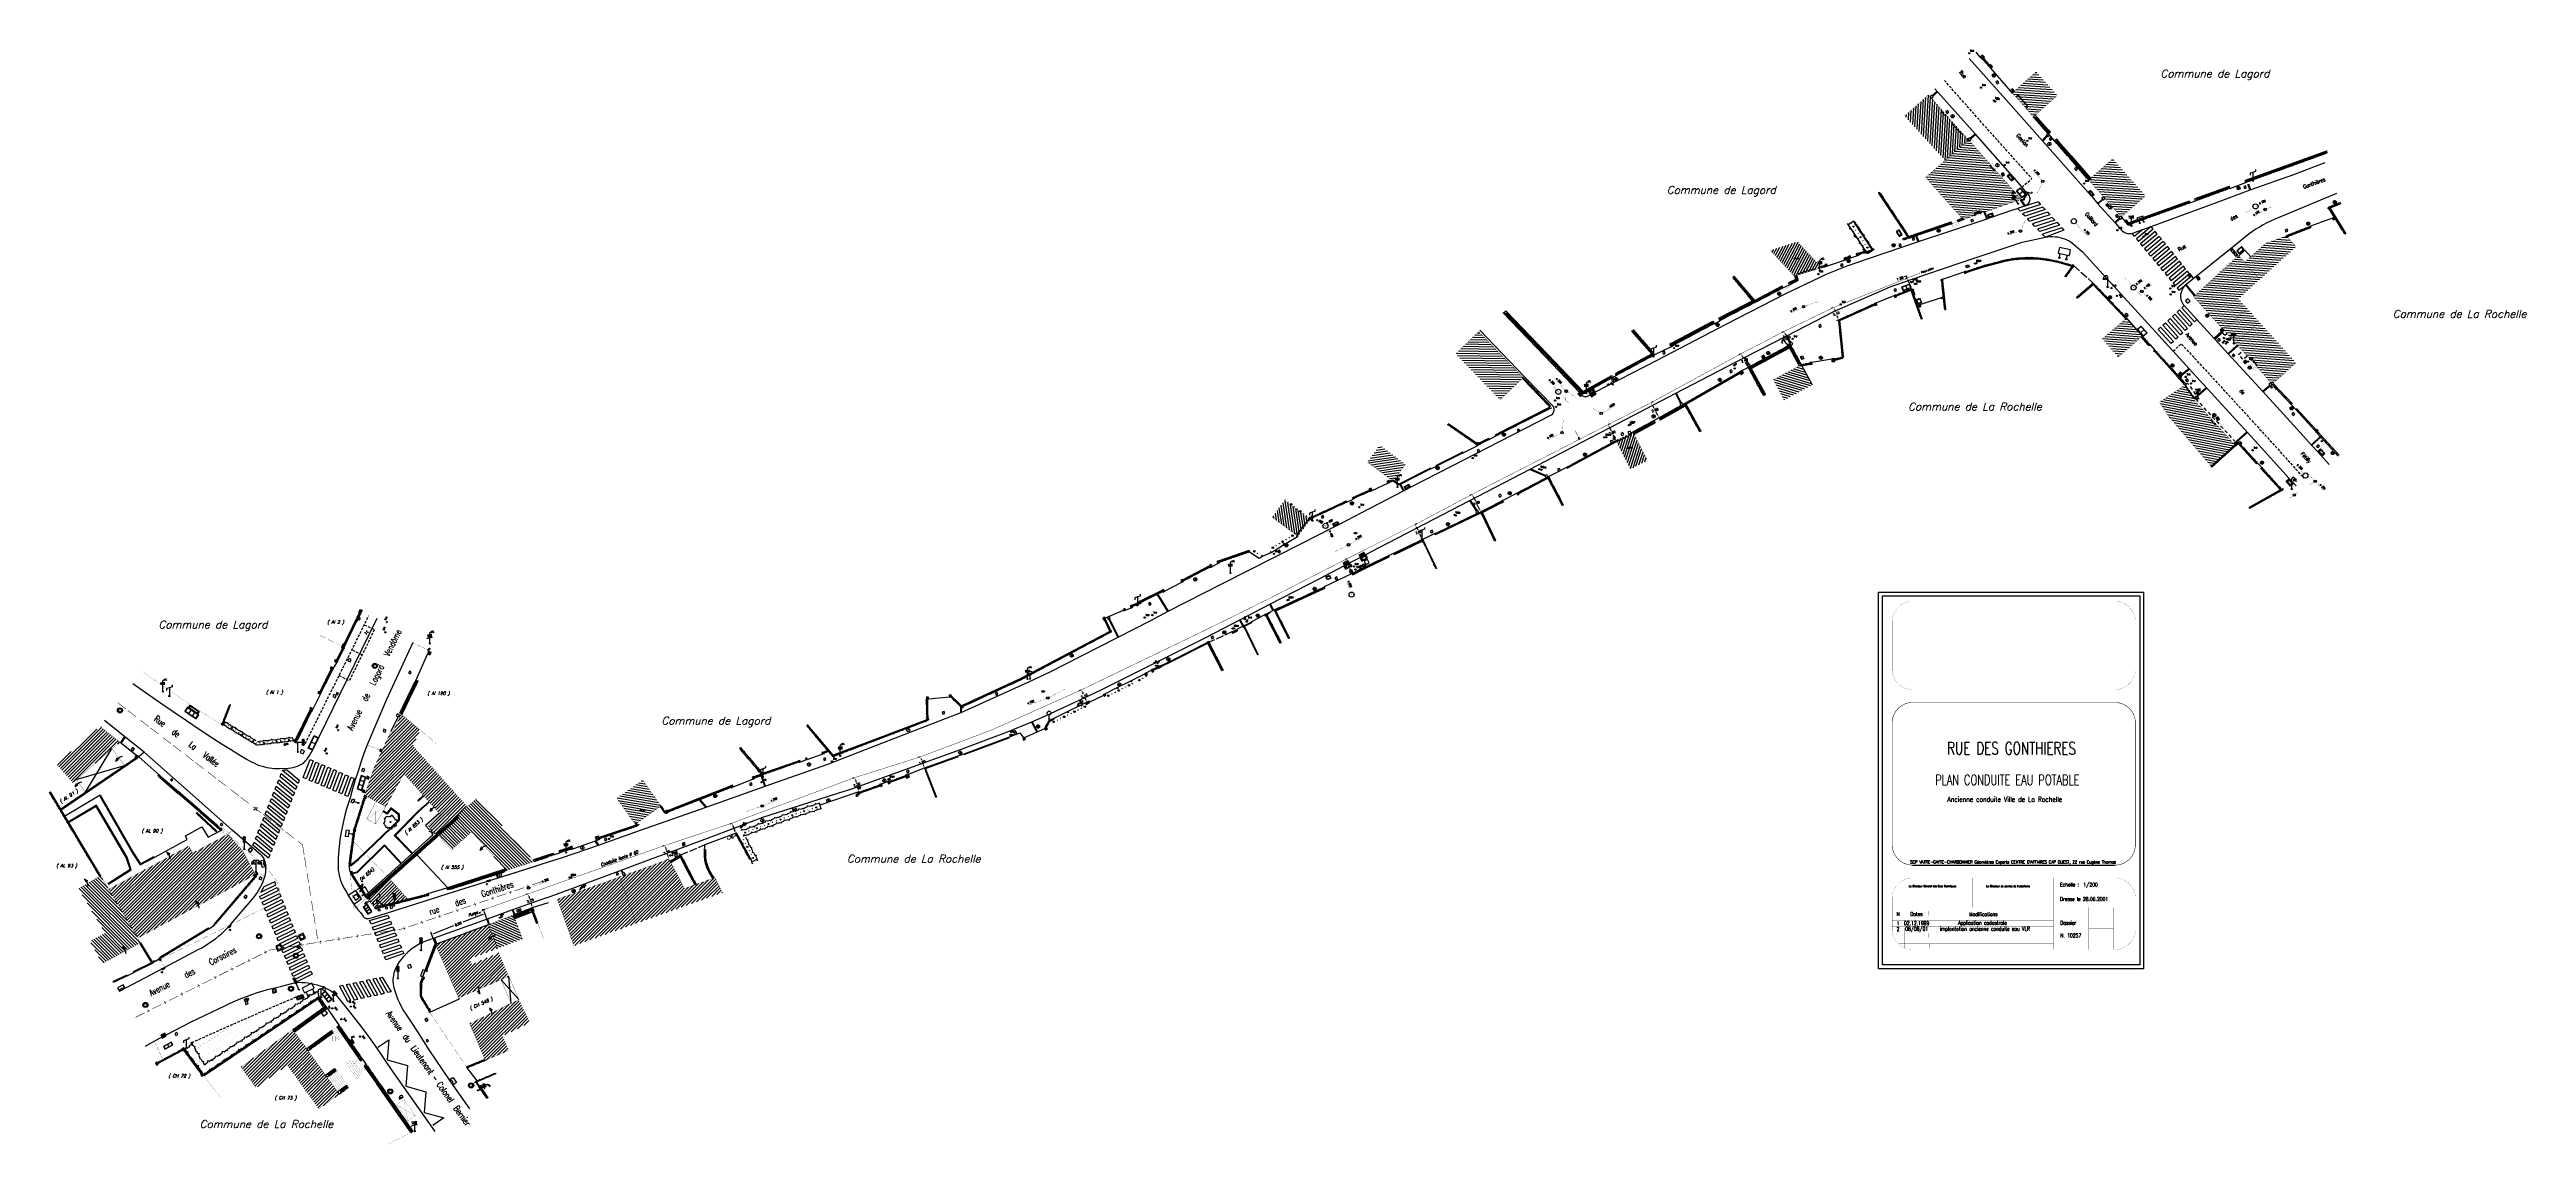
# Model space of a CAD drawing. Extents: x 329973 to 330360, y 136304 to 136475.
import ezdxf
from ezdxf.enums import TextEntityAlignment as Align

# ---------------------------------------------------------------- set-up
doc = ezdxf.new("R2010")
doc.units = 0
doc.header["$PDMODE"] = 2
doc.header["$PDSIZE"] = 0.1
for name, color, linetype in [('A-RESEAU-EAU', 5, 'Continuous'), ('TOP$BATI', 7, 'Continuous'), ('TOP$BLANC', 7, 'Continuous'), ('TOP$BLEU', 7, 'Continuous'), ('TOP$BLEUF', 7, 'Continuous'), ('TOP$BORNE', 7, 'Continuous'), ('TOP$BORNE-ST', 7, 'Continuous'), ('TOP$CADASTRE', 7, 'Continuous'), ('TOP$CARMIN', 7, 'Continuous'), ('TOP$CHEMIN', 7, 'Continuous'), ('TOP$COMMUNE', 7, 'Continuous'), ('TOP$EAU', 7, 'Continuous'), ('TOP$EDF', 7, 'Continuous'), ('TOP$GAZ', 7, 'Continuous'), ('TOP$GRIS', 7, 'Continuous'), ('TOP$JAUNE', 7, 'Continuous'), ('TOP$MOBURB', 7, 'Continuous'), ('TOP$MUR-CLOT', 7, 'Continuous'), ('TOP$PARCELLE', 7, 'Continuous'), ('TOP$PLUVIAL', 7, 'Continuous'), ('TOP$PTSEMI', 7, 'Continuous'), ('TOP$PTT-FT', 7, 'Continuous'), ('TOP$RDIVERS', 7, 'Continuous'), ('TOP$REAU', 7, 'Continuous'), ('TOP$RECL', 7, 'Continuous'), ('TOP$REDF', 7, 'Continuous'), ('TOP$ROUGE', 7, 'Continuous'), ('TOP$RPLUVIAL', 7, 'Continuous'), ('TOP$RPTT', 7, 'Continuous'), ('TOP$RVANNE', 7, 'Continuous'), ('TOP$SIGNAL', 7, 'Continuous'), ('TOP$SIGNALIS', 7, 'Continuous'), ('TOP$SYMBDIV', 7, 'Continuous'), ('TOP$TEXTE', 7, 'Continuous'), ('TOP$TOPO', 7, 'Continuous'), ('TOP$TXTEP', 7, 'Continuous'), ('TOP$TXTNO', 7, 'Continuous'), ('TOP$VANNE', 7, 'Continuous'), ('TOP$VEGETAUX', 7, 'Continuous'), ('TOP$VERT', 7, 'Continuous'), ('TOP$VOIRIE', 7, 'Continuous')]:
    doc.layers.add(name, color=color, linetype=linetype)
doc.styles.add('EC10', font='SIMPLEX', dxfattribs={"height": 10})
doc.styles.add('EC2', font='COMPLEX', dxfattribs={"width": 0.7, "height": 0.3})
doc.styles.add('EC4', font='SIMPLEX', dxfattribs={"height": 10})
doc.styles.add('EC5', font='COMPLEX', dxfattribs={"width": 0.7, "height": 0.6})
doc.styles.add('EC7', font='SIMPLEX', dxfattribs={"height": 10})
doc.styles.add('J4', font='SIMPLEX', dxfattribs={"height": 10})
doc.styles.add('J8', font='SIMPLEX', dxfattribs={"height": 10})
doc.styles.add('JC5', font='COMPLEX', dxfattribs={"width": 0.7, "oblique": 15, "height": 0.6})
doc.styles.add('NC1', font='SIMPLEX', dxfattribs={"width": 0.7, "height": 0.2})
doc.styles.add('NC2', font='SIMPLEX', dxfattribs={"width": 0.7, "height": 0.3})
doc.styles.get("Standard").update_dxf_attribs({"font": 'SIMPLEX'})
doc.dimstyles.get("Standard").update_dxf_attribs({"dimtxt": 0.18, "dimasz": 0.18, "dimexe": 0.18, "dimexo": 0.0625, "dimgap": 0.09, "dimtad": 0, "dimtih": 1, "dimtoh": 1, "dimdec": 4, "dimzin": 0, "dimdsep": 46, "dimtxsty": 'STANDARD', "dimcen": 0.09, "dimadec": 0, "dimazin": 0, "dimtfac": 1, "dimtdec": 4, "dimtofl": 0, "dimtmove": 0, "dimatfit": 3, "dimfxl": 1, "dimtolj": 1, "dimtzin": 0, "dimarcsym": 0})

# ---------------------------------------------------------------- blocks, each defined once
blk = doc.blocks.new('1S098')
at = {"color": 0}
blk.add_line((0, 0), (0, 0), dxfattribs=at)
for radius in [0.2, 0.18]:
    blk.add_circle((0, 0), radius, dxfattribs=at)
blk = doc.blocks.new('1S060')
at = {"color": 0}
for p, q in [((0.32, 1.12), (-0.36, 1.36)), ((-0.36, 1.36), (0.32, 1.36)), ((0, 1.12), (-0.36, 1.12)), ((-0.36, 1.12), (0.32, 1.12)), ((0, 1.6), (0.02, 1.66)), ((0, 1.36), (0, 1.6)), ((0, 0.08), (0, 1.12)), ((0.02, 1.66), (0.06, 1.74)), ((0.06, 1.74), (0.14, 1.8)), ((0.32, 1.36), (0.1, 1.4)), ((0.1, 1.32), (0.32, 1.36)), ((0.14, 1.8), (0.22, 1.86)), ((0.26, 1.86), (0.2, 1.84)), ((0.22, 1.86), (0.32, 1.92)), ((0.28, 1.78), (0.24, 1.64)), ((0.52, 1.92), (0.26, 1.86)), ((0.32, 1.92), (0.46, 1.98)), ((0.36, 1.82), (0.36, 1.74)), ((0.46, 1.98), (0.5, 1.98)), ((0.46, 1.84), (0.46, 1.76)), ((0.5, 1.98), (0.52, 1.98)), ((0.52, 1.98), (0.52, 1.96)), ((0.52, 1.96), (0.52, 1.94)), ((0.52, 1.94), (0.52, 1.92)), ((0.54, 1.84), (0.6, 1.7))]:
    blk.add_line(p, q, dxfattribs=at)
blk.add_circle((0, 0), 0.08, dxfattribs=at)
blk = doc.blocks.new('1S059')
at = {"color": 0}
for p, q in [((0.16, 0.16), (-0.16, 0.16)), ((-0.16, 0.16), (-0.16, -0.16)), ((0, 0), (0, 0)), ((0.16, -0.16), (0.16, 0.16)), ((-0.16, -0.16), (0.16, -0.16))]:
    blk.add_line(p, q, dxfattribs=at)
blk = doc.blocks.new('1S075')
at = {"color": 0}
blk.add_circle((0, 0), 0.1, dxfattribs=at)
at = {"color": 0, "width": 1.354839}
blk.add_text('be', height=0.3, dxfattribs=at).set_placement((0.16, 0.28), (0.76, 0.28), align=Align.FIT)
blk = doc.blocks.new('1S041')
at = {"color": 0}
for p, q in [((0, 1.3), (-0.42, 1.16)), ((-0.42, 1.16), (-0.42, 0.86)), ((0.42, 1.44), (0, 1.3)), ((0, 1.3), (0, 0.1)), ((0.42, 1.74), (0.42, 1.44))]:
    blk.add_line(p, q, dxfattribs=at)
blk.add_circle((0, 0), 0.1, dxfattribs=at)
blk = doc.blocks.new('1S144')
at = {"color": 0}
blk.add_line((0, 0.08), (0, 0.6), dxfattribs=at)
for centre, radius in [((0, 0.9), 0.3), ((0, 0), 0.08)]:
    blk.add_circle(centre, radius, dxfattribs=at)
blk = doc.blocks.new('1S074')
at = {"color": 0}
for p, q in [((-0.24, 0), (-0.2, 0.06)), ((-0.2, -0.06), (-0.24, 0)), ((-0.2, 0.06), (-0.12, 0.1)), ((-0.12, 0.1), (0, 0.12)), ((0, 0.12), (0.12, 0.1)), ((0, 0), (0, 0)), ((0.12, 0.1), (0.2, 0.06)), ((0.2, 0.06), (0.24, 0)), ((0.24, 0), (0.2, -0.06)), ((-0.12, -0.1), (-0.2, -0.06)), ((0, -0.12), (-0.12, -0.1)), ((0.12, -0.1), (0, -0.12)), ((0.2, -0.06), (0.12, -0.1))]:
    blk.add_line(p, q, dxfattribs=at)
blk = doc.blocks.new('1S081')
at = {"color": 0}
for p, q in [((0.18, 0.18), (-0.18, 0.18)), ((-0.18, 0.18), (-0.18, -0.18)), ((0, 0), (0, 0)), ((0.18, -0.18), (0.18, 0.18)), ((-0.18, -0.18), (0.18, -0.18))]:
    blk.add_line(p, q, dxfattribs=at)
blk = doc.blocks.new('1S192')
at = {"color": 0}
blk.add_circle((0, 0), 0.4, dxfattribs=at)
blk = doc.blocks.new('1S099')
at = {"color": 0}
for p, q in [((0.2, 0.2), (-0.2, 0.2)), ((-0.2, 0.2), (-0.2, -0.2)), ((0, 0), (0, 0)), ((0.2, -0.2), (0.2, 0.2)), ((-0.2, -0.2), (0.2, -0.2))]:
    blk.add_line(p, q, dxfattribs=at)
for radius in [0.14, 0.12, 0.1]:
    blk.add_circle((0, 0), radius, dxfattribs=at)
blk = doc.blocks.new('1S063')
at = {"color": 0}
for p, q in [((0.12, 0.12), (-0.12, 0.12)), ((-0.12, 0.12), (-0.12, -0.12)), ((0, 0), (0, 0)), ((0.12, -0.12), (0.12, 0.12)), ((-0.12, -0.12), (0.12, -0.12))]:
    blk.add_line(p, q, dxfattribs=at)
blk = doc.blocks.new('1S048')
at = {"color": 0}
for p, q in [((0.5, 0.2), (0, 0.2)), ((0, 0.2), (0, 0)), ((0, 0), (0.5, 0.2)), ((0.5, 0), (0, 0.2)), ((0, 0), (0.5, 0)), ((0.5, 0), (0.5, 0.2)), ((0.5, 0.2), (0.5, 0))]:
    blk.add_line(p, q, dxfattribs=at)
blk = doc.blocks.new('1S064')
at = {"color": 0}
for p, q in [((-0.72, 1.36), (-0.24, 1.36)), ((-0.7, 1.28), (-0.72, 1.16)), ((-0.48, 1.28), (-0.48, 1.16)), ((-0.26, 1.28), (-0.22, 1.16)), ((0, 0.1), (0, 1.6))]:
    blk.add_line(p, q, dxfattribs=at)
blk.add_circle((0, 0), 0.1, dxfattribs=at)
for centre in [(-0.48, 1.36), (-0.24, 1.6)]:
    blk.add_arc(centre, 0.24, 0, 180, dxfattribs=at)
blk = doc.blocks.new('1S076')
at = {"color": 0}
blk.add_circle((0, 0), 0.1, dxfattribs=at)
at = {"color": 0, "width": 1.354839}
blk.add_text('bg', height=0.3, dxfattribs=at).set_placement((0.16, 0.28), (0.76, 0.28), align=Align.FIT)
blk = doc.blocks.new('1S051')
at = {"color": 0}
for p, q in [((0.36, 1.22), (-0.4, 1.48)), ((-0.4, 1.48), (0.36, 1.48)), ((-0.4, 1.22), (0.36, 1.22)), ((0, 0.1), (0, 1.22)), ((0.36, 1.48), (0.1, 1.52)), ((0.1, 1.46), (0.36, 1.48))]:
    blk.add_line(p, q, dxfattribs=at)
blk.add_circle((0, 0), 0.1, dxfattribs=at)
blk = doc.blocks.new('1S078')
at = {"color": 0}
for p, q in [((-0.22, 0), (0.22, 0)), ((0, 0.22), (0, -0.22)), ((0.04, 0.2), (0, 0)), ((0, 0), (0, 0.2)), ((0.06, 0), (0.04, 0.2)), ((0.1, 0), (0.06, 0.2)), ((0.06, 0.2), (0.06, 0)), ((0.12, 0.12), (0.1, 0)), ((0.2, 0), (0.12, 0.12)), ((0.22, 0), (0.2, 0.06)), ((0.2, 0.06), (0.2, 0)), ((-0.12, -0.04), (-0.2, -0.12)), ((-0.2, -0.12), (-0.2, -0.04)), ((-0.2, -0.04), (-0.2, -0.12)), ((-0.1, -0.04), (-0.12, -0.2)), ((-0.12, -0.2), (-0.12, -0.04)), ((-0.04, -0.04), (-0.1, -0.2)), ((-0.1, -0.2), (-0.1, -0.04)), ((-0.04, -0.22), (-0.04, -0.04))]:
    blk.add_line(p, q, dxfattribs=at)
blk.add_circle((0, 0), 0.22, dxfattribs=at)
at = {"color": 0, "width": 2}
blk.add_text('PI', height=0.3, dxfattribs=at).set_placement((0.16, 0.4), (0.76, 0.4), align=Align.FIT)
blk = doc.blocks.new('1S005')
at = {"color": 0}
blk.add_line((0, 0), (0, 0), dxfattribs=at)
for radius in [0.2, 0.12]:
    blk.add_circle((0, 0), radius, dxfattribs=at)
blk = doc.blocks.new('2S072')
at = {"color": 0}
for p, q in [((1, 1), (0, 1)), ((0, 1), (0, 0)), ((0, 0), (1, 1)), ((1, 1), (0, 1)), ((0, 1), (1, 0)), ((0, 0), (1, 0)), ((1, 0), (1, 1))]:
    blk.add_line(p, q, dxfattribs=at)
blk = doc.blocks.new('2S086')
at = {"color": 0}
for p, q in [((1, 1), (0, 1)), ((0, 1), (0, 0)), ((0, 0), (1, 0)), ((0.5, 0.5), (0.5, 0.5)), ((1, 0), (1, 1))]:
    blk.add_line(p, q, dxfattribs=at)
blk.add_circle((0.5, 0.5), 0.375, dxfattribs=at)
blk = doc.blocks.new('2S049')
at = {"color": 0}
for p, q in [((1, 0.4), (0, 0.4)), ((0, 0.4), (0, 0)), ((0, 0), (1, 0.4)), ((1, 0), (0, 0.4)), ((0, 0), (1, 0)), ((1, 0), (1, 0.4)), ((1, 0.4), (1, 0))]:
    blk.add_line(p, q, dxfattribs=at)
blk = doc.blocks.new('3S072')
at = {"color": 0}
for p, q in [((1, 1), (0, 1)), ((0, 1), (0, 0)), ((0, 0), (1, 1)), ((1, 1), (0, 1)), ((0, 1), (1, 0)), ((0, 0), (1, 0)), ((1, 0), (1, 1))]:
    blk.add_line(p, q, dxfattribs=at)
blk = doc.blocks.new('3S087')
at = {"color": 0}
for p, q in [((0, 0.148936), (0, 1)), ((0, 1), (1, 1)), ((0, 0), (0, 0.148936)), ((0, 0.148936), (1, 0.148936)), ((0.125, 0.021277), (0, 0)), ((0, 0), (1, 0)), ((0.125, 0.574468), (0.126156, 0.599508)), ((0.126156, 0.549428), (0.125, 0.574468)), ((0.275, 0.06383), (0.125, 0.021277)), ((0.126156, 0.599508), (0.129617, 0.624394)), ((0.129617, 0.524542), (0.126156, 0.549428)), ((0.129617, 0.624394), (0.135361, 0.648972)), ((0.135361, 0.499964), (0.129617, 0.524542)), ((0.135361, 0.648972), (0.143354, 0.673091)), ((0.143354, 0.475846), (0.135361, 0.499964)), ((0.143354, 0.673091), (0.153545, 0.696601)), ((0.153545, 0.452335), (0.143354, 0.475846)), ((0.153545, 0.696601), (0.165873, 0.719359)), ((0.165873, 0.429578), (0.153545, 0.452335)), ((0.165873, 0.719359), (0.18026, 0.741223)), ((0.18026, 0.407713), (0.165873, 0.429578)), ((0.18026, 0.741223), (0.196619, 0.762059)), ((0.196619, 0.386877), (0.18026, 0.407713)), ((0.196619, 0.762059), (0.214848, 0.781739)), ((0.214848, 0.367197), (0.196619, 0.386877)), ((0.214848, 0.781739), (0.234835, 0.80014)), ((0.234835, 0.348796), (0.214848, 0.367197)), ((0.234835, 0.80014), (0.256457, 0.817151)), ((0.256457, 0.331785), (0.234835, 0.348796)), ((0.256457, 0.817151), (0.279581, 0.832665)), ((0.279581, 0.316271), (0.256457, 0.331785)), ((0.35, 0.085106), (0.275, 0.06383)), ((0.279581, 0.832665), (0.304063, 0.846587)), ((0.304063, 0.302349), (0.279581, 0.316271)), ((0.304063, 0.846587), (0.329754, 0.858832)), ((0.329754, 0.290104), (0.304063, 0.302349)), ((0.329754, 0.858832), (0.356494, 0.869323)), ((0.356494, 0.279613), (0.329754, 0.290104)), ((0.5, 0.085106), (0.35, 0.085106)), ((0.356494, 0.869323), (0.384119, 0.877997)), ((0.384119, 0.270939), (0.356494, 0.279613)), ((0.384119, 0.877997), (0.412458, 0.884799)), ((0.412458, 0.264137), (0.384119, 0.270939)), ((0.412458, 0.884799), (0.441337, 0.889688)), ((0.441337, 0.259248), (0.412458, 0.264137)), ((0.441337, 0.889688), (0.470578, 0.892633)), ((0.470578, 0.256303), (0.441337, 0.259248)), ((0.470578, 0.892633), (0.5, 0.893617)), ((0.5, 0.255319), (0.470578, 0.256303)), ((0.5, 0.893617), (0.529422, 0.892633)), ((0.5, 0.574468), (0.5, 0.574468)), ((0.529422, 0.256303), (0.5, 0.255319)), ((0.625, 0.085106), (0.5, 0.085106)), ((0.529422, 0.892633), (0.558663, 0.889688)), ((0.558663, 0.259248), (0.529422, 0.256303)), ((0.558663, 0.889688), (0.587542, 0.884799)), ((0.587542, 0.264137), (0.558663, 0.259248)), ((0.587542, 0.884799), (0.615881, 0.877997)), ((0.615881, 0.270939), (0.587542, 0.264137)), ((0.615881, 0.877997), (0.643506, 0.869323)), ((0.643506, 0.279613), (0.615881, 0.270939)), ((0.725, 0.06383), (0.625, 0.085106)), ((0.643506, 0.869323), (0.670246, 0.858832)), ((0.670246, 0.290104), (0.643506, 0.279613)), ((0.670246, 0.858832), (0.695937, 0.846587)), ((0.695937, 0.302349), (0.670246, 0.290104)), ((0.695937, 0.846587), (0.720419, 0.832665)), ((0.720419, 0.316271), (0.695937, 0.302349)), ((0.720419, 0.832665), (0.743543, 0.817151)), ((0.743543, 0.331785), (0.720419, 0.316271)), ((0.875, 0.021277), (0.725, 0.06383)), ((0.743543, 0.817151), (0.765165, 0.80014)), ((0.765165, 0.348796), (0.743543, 0.331785)), ((0.765165, 0.80014), (0.785152, 0.781739)), ((0.785152, 0.367197), (0.765165, 0.348796)), ((0.785152, 0.781739), (0.803381, 0.762059)), ((0.803381, 0.386877), (0.785152, 0.367197)), ((0.803381, 0.762059), (0.81974, 0.741223)), ((0.81974, 0.407713), (0.803381, 0.386877)), ((0.81974, 0.741223), (0.834127, 0.719359)), ((0.834127, 0.429578), (0.81974, 0.407713)), ((0.834127, 0.719359), (0.846455, 0.696601)), ((0.846455, 0.452335), (0.834127, 0.429578)), ((0.846455, 0.696601), (0.856646, 0.673091)), ((0.856646, 0.475846), (0.846455, 0.452335)), ((0.856646, 0.673091), (0.864639, 0.648972)), ((0.864639, 0.499964), (0.856646, 0.475846)), ((0.864639, 0.648972), (0.870383, 0.624394)), ((0.870383, 0.524542), (0.864639, 0.499964)), ((0.870383, 0.624394), (0.873844, 0.599508)), ((0.873844, 0.549428), (0.870383, 0.524542)), ((0.873844, 0.599508), (0.875, 0.574468)), ((0.875, 0.574468), (0.873844, 0.549428)), ((1, 0), (0.875, 0.021277)), ((1, 1), (1, 0.148936)), ((1, 0.148936), (1, 0))]:
    blk.add_line(p, q, dxfattribs=at)
blk = doc.blocks.new('2S059')
at = {"color": 0}
for p, q in [((1, 1), (0, 1)), ((0, 1), (0, 0)), ((0, 0), (1, 0)), ((0.5, 0.5), (0.5, 0.5)), ((1, 0), (1, 1))]:
    blk.add_line(p, q, dxfattribs=at)
blk = doc.blocks.new('3S093')
at = {"color": 0}
for p, q in [((1, 1), (0, 1)), ((0, 1), (0, 0)), ((0, 0), (1, 0)), ((0.102222, 0), (0.102222, 1)), ((0.2, 1), (0.2, 0)), ((0.302222, 0), (0.302222, 1)), ((0.4, 1), (0.4, 0)), ((0.502222, 0), (0.502222, 1)), ((0.6, 1), (0.6, 0)), ((0.702222, 0), (0.702222, 1)), ((0.8, 1), (0.8, 0)), ((0.902222, 0), (0.902222, 1)), ((1, 0), (1, 1))]:
    blk.add_line(p, q, dxfattribs=at)
blk = doc.blocks.new('3S046')
at = {"color": 0}
for p, q in [((1, 1), (0, 1)), ((0, 1), (0, 0)), ((0, 0), (1, 0)), ((0.9, 0.9), (0.1, 0.9)), ((0.1, 0.9), (0.1, 0.1)), ((0.1, 0.1), (0.9, 0.1)), ((0.9, 0.1), (0.9, 0.9)), ((1, 0), (1, 1))]:
    blk.add_line(p, q, dxfattribs=at)
blk = doc.blocks.new('3S090')
at = {"color": 0}
for p, q in [((1, 1), (0, 1)), ((0, 1), (0, 0)), ((0, 0), (1, 0)), ((0.9, 0.9), (0.1, 0.9)), ((0.1, 0.9), (0.1, 0.1)), ((0.1, 0.1), (0.9, 0.1)), ((0.9, 0.1), (0.9, 0.9)), ((1, 0), (1, 1))]:
    blk.add_line(p, q, dxfattribs=at)
blk = doc.blocks.new('3S044')
at = {"color": 0}
for p, q in [((1.046154, 1.090909), (-0.046154, 1.090909)), ((-0.046154, 1.090909), (-0.046154, -0.090909)), ((1, 1), (0, 1)), ((0, 1), (0, 0)), ((0, 0), (1, 0)), ((0.507692, 0), (0.507692, 1)), ((1, 0), (1, 1)), ((1.046154, -0.090909), (1.046154, 1.090909)), ((-0.046154, -0.090909), (1.046154, -0.090909))]:
    blk.add_line(p, q, dxfattribs=at)
blk = doc.blocks.new('2S141')
at = {"color": 0}
for p, q in [((1.3, 1.4), (-0.3, 1.4)), ((-0.3, 1.4), (-0.3, 0.6)), ((-0.3, 0.6), (1.3, 0.6)), ((0, 0.1), (0, 0.6)), ((1, 0.1), (1, 0.6)), ((1.3, 0.6), (1.3, 1.4))]:
    blk.add_line(p, q, dxfattribs=at)
for centre in [(0, 0), (1, 0)]:
    blk.add_circle(centre, 0.1, dxfattribs=at)
blk = doc.blocks.new('1S065')
at = {"color": 0}
for p, q in [((0, 0.1), (0, 1.6)), ((0.26, 1.28), (0.22, 1.16)), ((0.72, 1.36), (0.24, 1.36)), ((0.48, 1.28), (0.48, 1.16)), ((0.7, 1.28), (0.72, 1.16))]:
    blk.add_line(p, q, dxfattribs=at)
blk.add_circle((0, 0), 0.1, dxfattribs=at)
for centre in [(0.24, 1.6), (0.48, 1.36)]:
    blk.add_arc(centre, 0.24, 0, 180, dxfattribs=at)
blk = doc.blocks.new('1S162')
at = {"color": 0}
for p, q in [((0, 1.52), (0.68, 1.52)), ((0, 0.1), (0, 1.52)), ((0.84, 2.02), (0.84, 1)), ((0.86, 2.02), (0.86, 1)), ((0.86, 2), (0.92, 2)), ((0.86, 1.7), (0.86, 2)), ((0.86, 1.66), (0.88, 1.66)), ((0.86, 1.36), (0.86, 1.66)), ((0.86, 1.34), (0.88, 1.32)), ((0.86, 1), (0.86, 1.34)), ((0.86, 1), (0.86, 1)), ((0.92, 2), (0.88, 1.7)), ((0.88, 1.7), (0.94, 1.7)), ((0.88, 1.66), (0.88, 1.36)), ((0.88, 1.36), (0.92, 1.36)), ((0.88, 1.32), (0.88, 1.04)), ((0.88, 1.04), (0.94, 1.04)), ((0.92, 1.66), (0.94, 1.64)), ((0.92, 1.36), (0.92, 1.66)), ((0.92, 1.32), (0.94, 1.3)), ((0.94, 1.04), (0.92, 1.32)), ((0.94, 2), (0.96, 1.94)), ((0.94, 1.7), (0.94, 2)), ((0.96, 1.94), (0.94, 1.76)), ((0.94, 1.76), (0.98, 1.78)), ((0.94, 1.64), (0.94, 1.4)), ((0.94, 1.4), (0.96, 1.42)), ((0.94, 1.3), (0.94, 1.04)), ((0.94, 1.04), (0.98, 1.08)), ((0.96, 1.6), (0.98, 1.56)), ((0.96, 1.42), (0.96, 1.6)), ((0.96, 1.28), (0.98, 1.22)), ((0.98, 1.08), (0.96, 1.28)), ((0.98, 1.78), (0.98, 1.9)), ((0.98, 1.56), (0.98, 1.44)), ((0.98, 1.22), (0.98, 1.1))]:
    blk.add_line(p, q, dxfattribs=at)
for centre, radius in [((0, 0), 0.1), ((0.84, 1.84), 0.16), ((0.84, 1.52), 0.16), ((0.84, 1.18), 0.16)]:
    blk.add_circle(centre, radius, dxfattribs=at)
blk = doc.blocks.new('1S088')
at = {"color": 0}
blk.add_line((0, 0), (0, 0), dxfattribs=at)
for radius in [0.4, 0.26]:
    blk.add_circle((0, 0), radius, dxfattribs=at)
blk = doc.blocks.new('1S061')
at = {"color": 0}
for p, q in [((-0.4, 0.86), (0.36, 0.98)), ((-0.4, 0.72), (-0.4, 0.86)), ((0.32, 1.12), (-0.36, 1.36)), ((-0.36, 1.36), (0.32, 1.36)), ((0, 1.12), (-0.36, 1.12)), ((-0.36, 1.12), (0.32, 1.12)), ((0, 1.6), (0.02, 1.66)), ((0, 1.36), (0, 1.6)), ((0, 0.92), (0, 1.12)), ((0, 0.08), (0, 0.92)), ((0.02, 1.66), (0.06, 1.74)), ((0.06, 1.74), (0.14, 1.8)), ((0.32, 1.36), (0.1, 1.4)), ((0.1, 1.32), (0.32, 1.36)), ((0.14, 1.8), (0.22, 1.86)), ((0.26, 1.86), (0.2, 1.84)), ((0.22, 1.86), (0.32, 1.92)), ((0.28, 1.78), (0.24, 1.64)), ((0.52, 1.92), (0.26, 1.86)), ((0.32, 1.92), (0.46, 1.98)), ((0.36, 1.82), (0.36, 1.74)), ((0.36, 0.98), (0.36, 1.1)), ((0.46, 1.98), (0.5, 1.98)), ((0.46, 1.84), (0.46, 1.76)), ((0.5, 1.98), (0.52, 1.98)), ((0.52, 1.98), (0.52, 1.96)), ((0.52, 1.96), (0.52, 1.94)), ((0.52, 1.94), (0.52, 1.92)), ((0.54, 1.84), (0.6, 1.7))]:
    blk.add_line(p, q, dxfattribs=at)
blk.add_circle((0, 0), 0.08, dxfattribs=at)
blk = doc.blocks.new('1S070')
at = {"color": 0}
blk.add_circle((0, 0), 0.1, dxfattribs=at)
blk = doc.blocks.new('1S006')
at = {"color": 0}
for p, q in [((-0.32, 0), (-0.12, 0)), ((0, 0.32), (0, 0.12)), ((0, 0), (0, 0)), ((0.32, 0), (0.12, 0)), ((0, -0.32), (0, -0.12))]:
    blk.add_line(p, q, dxfattribs=at)
blk = doc.blocks.new('2S201')
at = {"color": 0}
for p, q in [((1, 1), (0, 1)), ((0, 1), (0, 0)), ((0, 0), (1, 1)), ((1, 1), (0, 1)), ((0, 1), (1, 0)), ((0, 0), (1, 0)), ((1, 0), (1, 1))]:
    blk.add_line(p, q, dxfattribs=at)
blk = doc.blocks.new('2S200')
at = {"color": 0}
for p, q in [((1, 1), (0, 1)), ((0, 1), (0, 0)), ((0, 0), (1, 0)), ((1, 0), (1, 1))]:
    blk.add_line(p, q, dxfattribs=at)
blk = doc.blocks.new('3S200')
at = {"color": 0}
for p, q in [((1, 1), (0, 1)), ((0, 1), (0, 0)), ((0, 0), (1, 0)), ((1, 0), (1, 1))]:
    blk.add_line(p, q, dxfattribs=at)
blk = doc.blocks.new('1S160')
at = {"color": 0}
for p, q in [((0, 1.96), (0, 0.08)), ((0.02, 1.66), (0.02, 1.94)), ((0.02, 1.66), (0.02, 1.94)), ((0.02, 1.94), (0.04, 1.94)), ((0.02, 1.94), (0.02, 1.66)), ((0.02, 1.94), (0.02, 1.94)), ((0.02, 1.34), (0.02, 1.64)), ((0.02, 1.34), (0.02, 1.64)), ((0.02, 1.64), (0.02, 1.34)), ((0.02, 1.34), (0.02, 1.02)), ((0.02, 1.02), (0.02, 1.34)), ((0.02, 1.02), (0.02, 1.34)), ((0.02, 1.02), (0.02, 1.02)), ((0.04, 1.94), (0.04, 1.66)), ((0.04, 1.64), (0.04, 1.34)), ((0.04, 1.34), (0.04, 1.02)), ((0.04, 1.02), (0.06, 1.04)), ((0.06, 1.66), (0.06, 1.94)), ((0.06, 1.94), (0.08, 1.94)), ((0.06, 1.34), (0.06, 1.64)), ((0.06, 1.04), (0.06, 1.32)), ((0.08, 1.66), (0.08, 1.94)), ((0.08, 1.94), (0.1, 1.92)), ((0.08, 1.94), (0.08, 1.66)), ((0.08, 1.36), (0.08, 1.62)), ((0.08, 1.62), (0.08, 1.34)), ((0.08, 1.32), (0.08, 1.04)), ((0.08, 1.06), (0.08, 1.32)), ((0.08, 1.3), (0.08, 1.06)), ((0.08, 1.06), (0.12, 1.06)), ((0.08, 1.04), (0.08, 1.06)), ((0.1, 1.92), (0.1, 1.68)), ((0.1, 1.7), (0.1, 1.9)), ((0.1, 1.9), (0.12, 1.88)), ((0.1, 1.38), (0.1, 1.62)), ((0.1, 1.62), (0.1, 1.36)), ((0.12, 1.06), (0.1, 1.28)), ((0.12, 1.88), (0.12, 1.7)), ((0.12, 1.72), (0.12, 1.86)), ((0.12, 1.86), (0.14, 1.84)), ((0.12, 1.6), (0.12, 1.38)), ((0.12, 1.42), (0.12, 1.56)), ((0.12, 1.28), (0.12, 1.08)), ((0.12, 1.08), (0.14, 1.1)), ((0.14, 1.84), (0.14, 1.74)), ((0.14, 1.56), (0.14, 1.42)), ((0.14, 1.1), (0.14, 1.26)), ((0.16, 1.24), (0.16, 1.12))]:
    blk.add_line(p, q, dxfattribs=at)
for centre, radius in [((0, 1.8), 0.16), ((0, 1.48), 0.16), ((0, 1.18), 0.16), ((0, 0), 0.08)]:
    blk.add_circle(centre, radius, dxfattribs=at)
blk = doc.blocks.new('1S066')
at = {"color": 0}
for p, q in [((-0.72, 1.36), (-0.24, 1.36)), ((-0.7, 1.28), (-0.72, 1.16)), ((-0.48, 1.28), (-0.48, 1.16)), ((-0.26, 1.28), (-0.22, 1.16)), ((0, 0.1), (0, 1.6)), ((0.26, 1.28), (0.22, 1.16)), ((0.72, 1.36), (0.24, 1.36)), ((0.48, 1.28), (0.48, 1.16)), ((0.7, 1.28), (0.72, 1.16))]:
    blk.add_line(p, q, dxfattribs=at)
blk.add_circle((0, 0), 0.1, dxfattribs=at)
for centre in [(-0.48, 1.36), (-0.24, 1.6), (0.24, 1.6), (0.48, 1.36)]:
    blk.add_arc(centre, 0.24, 0, 180, dxfattribs=at)
blk = doc.blocks.new('3S085')
at = {"color": 0}
for p, q in [((0, 0), (0, 1)), ((0, 1), (1, 1)), ((0.125, 0.142857), (0, 0)), ((0, 0), (1, 0)), ((0.225, 0.285714), (0.125, 0.142857)), ((0.325, 0.285714), (0.225, 0.285714)), ((0.45, 0.428571), (0.325, 0.285714)), ((0.55, 0.428571), (0.45, 0.428571)), ((0.675, 0.285714), (0.55, 0.428571)), ((0.775, 0.285714), (0.675, 0.285714)), ((0.875, 0.142857), (0.775, 0.285714)), ((1, 0), (0.875, 0.142857)), ((1, 1), (1, 0))]:
    blk.add_line(p, q, dxfattribs=at)
blk = doc.blocks.new('3S055')
at = {"color": 0}
for p, q in [((1, 1), (0, 1)), ((0, 1), (0, 0)), ((0, 0.25), (0.75, 1)), ((0.25, 1), (0, 0.75)), ((1, 0), (0, 1)), ((0, 0.5), (0.5, 0)), ((0, 0), (1, 0)), ((0.25, 0), (1, 0.75)), ((0.5, 1), (1, 0.5)), ((1, 0.25), (0.75, 0)), ((1, 0), (1, 1))]:
    blk.add_line(p, q, dxfattribs=at)
blk = doc.blocks.new('3S045')
at = {"color": 0}
for p, q in [((1.04, 1.085714), (-0.04, 1.085714)), ((-0.04, 1.085714), (-0.04, -0.085714)), ((1, 1), (0, 1)), ((0, 1), (0, 0)), ((0, 0), (1, 0)), ((0.333333, 0), (0.333333, 1)), ((0.666667, 1), (0.666667, 0)), ((1, 0), (1, 1)), ((1.04, -0.085714), (1.04, 1.085714)), ((-0.04, -0.085714), (1.04, -0.085714))]:
    blk.add_line(p, q, dxfattribs=at)
blk = doc.blocks.new('1S137')
at = {"color": 0}
for p, q in [((-0.36, 0), (-0.1, 0)), ((0.1, 0), (0.36, 0))]:
    blk.add_line(p, q, dxfattribs=at)
for radius in [0.1, 0.06]:
    blk.add_circle((0, 0), radius, dxfattribs=at)
blk.add_arc((0, 0), 0.36, 0, 180, dxfattribs=at)
blk = doc.blocks.new('1S062')
at = {"color": 0}
for p, q in [((0.36, 1.22), (-0.4, 1.48)), ((-0.4, 1.48), (0.36, 1.48)), ((-0.4, 1.22), (0.36, 1.22)), ((0.36, 0.98), (-0.4, 0.86)), ((-0.4, 0.72), (-0.4, 0.86)), ((0, 1.22), (0, 0.12)), ((0.36, 1.48), (0.1, 1.52)), ((0.1, 1.42), (0.36, 1.48)), ((0.36, 1.1), (0.36, 0.98))]:
    blk.add_line(p, q, dxfattribs=at)
blk.add_circle((0, 0), 0.1, dxfattribs=at)
blk = doc.blocks.new('2S043')
at = {"color": 0}
for p, q in [((0, 1.45), (-0.55, 1.2)), ((-0.55, 1.2), (-0.55, 0.875)), ((0.55, 1.675), (0, 1.45)), ((0, 1.45), (0, 0.125)), ((0.925, 0.125), (0, 1.45)), ((0.55, 2.025), (0.55, 1.675))]:
    blk.add_line(p, q, dxfattribs=at)
for centre in [(0, 0), (1, 0)]:
    blk.add_circle(centre, 0.125, dxfattribs=at)
blk = doc.blocks.new('1S147')
at = {"color": 0}
for p, q in [((-0.52, 0.64), (-0.52, 1.06)), ((-0.52, 1.06), (0.52, 1.06)), ((0, 0.64), (-0.52, 0.64)), ((0, 0.08), (0, 0.64)), ((0.52, 0.64), (0, 0.64)), ((0.52, 1.06), (0.52, 0.64))]:
    blk.add_line(p, q, dxfattribs=at)
blk.add_circle((0, 0), 0.08, dxfattribs=at)
blk = doc.blocks.new('1S148')
at = {"color": 0}
for p, q in [((-0.28, 0.76), (-0.28, 1.1)), ((-0.28, 1.1), (0.28, 1.1)), ((0, 0.76), (-0.28, 0.76)), ((0, 0.08), (0, 0.76)), ((0.28, 0.76), (0, 0.76)), ((0.28, 1.1), (0.28, 0.76))]:
    blk.add_line(p, q, dxfattribs=at)
blk.add_circle((0, 0), 0.08, dxfattribs=at)
blk = doc.blocks.new('2S089')
at = {"color": 0}
for p, q in [((1, 1), (0, 1)), ((0, 1), (0, 0)), ((0, 0), (1, 0)), ((0.2, 0), (0.2, 1)), ((0.4, 1), (0.4, 0)), ((0.6, 0), (0.6, 0.96)), ((0.8, 0.96), (0.8, 0)), ((1, 0), (1, 1))]:
    blk.add_line(p, q, dxfattribs=at)
blk = doc.blocks.new('3S048')
at = {"color": 0}
for p, q in [((1, 1), (0, 1)), ((0, 1), (0, 0)), ((0, 0), (1, 1)), ((1, 0), (0, 1)), ((0, 0), (1, 0)), ((1, 0), (1, 1)), ((1, 1), (1, 0))]:
    blk.add_line(p, q, dxfattribs=at)
blk = doc.blocks.new('1S161')
at = {"color": 0}
for p, q in [((0, 0.08), (0, 1.08)), ((0.04, 1.04), (0.04, 0.8)), ((0.08, 0.82), (0.08, 1.02)), ((0.12, 1), (0.12, 0.84)), ((0.16, 0.88), (0.16, 0.96))]:
    blk.add_line(p, q, dxfattribs=at)
for centre, radius in [((0, 0.92), 0.16), ((0, 0), 0.08)]:
    blk.add_circle(centre, radius, dxfattribs=at)
blk = doc.blocks.new('2S142')
at = {"color": 0}
for p, q in [((1, 0.0375), (0, 0.0375)), ((0, 0.0375), (0, 0)), ((0, 0), (1, 0)), ((1, 0), (1, 0.0375))]:
    blk.add_line(p, q, dxfattribs=at)
for centre in [(0.125, 0.01875), (0.875, 0.01875)]:
    blk.add_circle(centre, 0.025, dxfattribs=at)
blk = doc.blocks.new('1S103')
at = {"color": 0}
for p, q in [((-1.1, -0.12), (-1, 0)), ((-1, 0.34), (-0.92, 0.36)), ((-1, 0.14), (-1, 0.34)), ((-1, 0), (-1, 0.14)), ((-0.92, 0.36), (-0.98, 0.52)), ((-0.98, 0.52), (-0.82, 0.52)), ((-0.82, 0.52), (-0.68, 0.62)), ((-0.68, 0.62), (-0.58, 0.6)), ((-0.58, 0.72), (-0.44, 0.76)), ((-0.58, 0.6), (-0.58, 0.72)), ((-0.44, 0.76), (-0.4, 0.86)), ((-0.4, 0.86), (-0.34, 1)), ((-0.34, 1), (-0.2, 0.94)), ((-0.2, 0.94), (-0.08, 1.06)), ((-0.08, 1.06), (0.14, 1.04)), ((0.14, 1.04), (0.28, 0.86)), ((0.28, 0.86), (0.46, 0.82)), ((0.46, 0.82), (0.46, 0.7)), ((0.46, 0.7), (0.62, 0.6)), ((0.62, 0.6), (0.72, 0.64)), ((0.72, 0.64), (0.88, 0.7)), ((0.88, 0.02), (0.74, -0.04)), ((0.88, 0.5), (0.84, 0.32)), ((0.84, 0.32), (0.84, 0.22)), ((0.84, 0.22), (0.88, 0.02)), ((0.88, 0.7), (0.88, 0.5)), ((-1.04, -0.28), (-1.1, -0.12)), ((-0.92, -0.34), (-1.04, -0.28)), ((-0.96, -0.52), (-0.92, -0.34)), ((-0.84, -0.52), (-0.96, -0.52)), ((-0.64, -0.58), (-0.84, -0.52)), ((-0.72, -0.8), (-0.64, -0.58)), ((-0.64, -0.96), (-0.72, -0.8)), ((-0.56, -0.92), (-0.64, -0.96)), ((-0.4, -0.82), (-0.56, -0.92)), ((-0.22, -0.82), (-0.4, -0.82)), ((-0.14, -1), (-0.22, -0.82)), ((0, -1), (-0.14, -1)), ((0.12, -0.86), (0, -1)), ((0.14, -1), (0.12, -0.86)), ((0.4, -1), (0.14, -1)), ((0.52, -0.7), (0.4, -0.84)), ((0.4, -0.84), (0.4, -1)), ((0.76, -0.74), (0.52, -0.7)), ((0.74, -0.04), (0.84, -0.2)), ((0.8, -0.58), (0.76, -0.74)), ((0.98, -0.4), (0.8, -0.58)), ((0.84, -0.2), (0.88, -0.34)), ((0.88, -0.34), (0.98, -0.4))]:
    blk.add_line(p, q, dxfattribs=at)
blk.add_circle((0, 0), 0.08, dxfattribs=at)
blk = doc.blocks.new('*D56')
at = {"color": 0, "linetype": 'ByBlock', "transparency": 16777216}
for p, q in [((330175.5, 136395.83), (330175.71, 136395.94)), ((330175.55, 136395.45), (330175.76, 136395.03)), ((330176.3, 136393.95), (330176.09, 136394.38)), ((330176.57, 136393.69), (330176.78, 136393.79))]:
    blk.add_line(p, q, dxfattribs=at)
for points in [[(330175.6, 136395.48), (330175.49, 136395.43), (330175.39, 136395.78)], [(330176.36, 136393.98), (330176.25, 136393.93), (330176.46, 136393.63)]]:
    blk.add_solid(points, dxfattribs=at)
at = {"layer": 'DEFPOINTS', "color": 0, "linetype": 'ByBlock', "transparency": 16777216}
for p in [(330175.39, 136395.78, 7.85), (330175.39, 136395.78), (330176.46, 136393.63, 4.98)]:
    blk.add_point(p, dxfattribs=at)
at = {"color": 0, "linetype": 'ByBlock', "transparency": 16777216, "insert": (330175.93, 136394.7), "char_height": 0.36, "attachment_point": 5, "rotation": 20.9959}
blk.add_mtext('\\A1;2.40', dxfattribs=at)
blk = doc.blocks.new('*D57')
at = {"color": 0, "linetype": 'ByBlock', "transparency": 16777216}
for p, q in [((330186.39, 136401.3), (330186.6, 136401.41)), ((330186.45, 136400.92), (330186.72, 136400.41)), ((330187.33, 136399.26), (330187.06, 136399.77)), ((330187.61, 136399), (330187.82, 136399.11))]:
    blk.add_line(p, q, dxfattribs=at)
for points in [[(330186.5, 136400.95), (330186.4, 136400.89), (330186.28, 136401.24)], [(330187.38, 136399.29), (330187.28, 136399.23), (330187.5, 136398.94)]]:
    blk.add_solid(points, dxfattribs=at)
at = {"layer": 'DEFPOINTS', "color": 0, "linetype": 'ByBlock', "transparency": 16777216}
for p in [(330186.28, 136401.24, 7.85), (330186.28, 136401.24), (330187.5, 136398.94, 5.04)]:
    blk.add_point(p, dxfattribs=at)
at = {"color": 0, "linetype": 'ByBlock', "transparency": 16777216, "insert": (330186.89, 136400.09), "char_height": 0.36, "attachment_point": 5, "rotation": 20.9959}
blk.add_mtext('\\A1;2.60', dxfattribs=at)
blk = doc.blocks.new('*D58')
at = {"color": 0, "linetype": 'ByBlock', "transparency": 16777216}
for p, q in [((330195.09, 136405.92), (330194.88, 136405.81)), ((330195.37, 136405.65), (330195.73, 136404.92)), ((330196.41, 136403.54), (330196.05, 136404.27)), ((330196.46, 136403.16), (330196.25, 136403.05))]:
    blk.add_line(p, q, dxfattribs=at)
for points in [[(330195.42, 136405.68), (330195.31, 136405.62), (330195.21, 136405.97)], [(330196.47, 136403.56), (330196.36, 136403.51), (330196.57, 136403.21)]]:
    blk.add_solid(points, dxfattribs=at)
at = {"layer": 'DEFPOINTS', "color": 0, "linetype": 'ByBlock', "transparency": 16777216}
for p in [(330195.21, 136405.97, 7.85), (330196.57, 136403.21, 5.22), (330196.57, 136403.21)]:
    blk.add_point(p, dxfattribs=at)
at = {"color": 0, "linetype": 'ByBlock', "transparency": 16777216, "insert": (330195.89, 136404.59), "char_height": 0.36, "attachment_point": 5, "rotation": 20.9959}
blk.add_mtext('\\A1;3.08', dxfattribs=at)
blk = doc.blocks.new('*D59')
at = {"color": 0, "linetype": 'ByBlock', "transparency": 16777216}
for p, q in [((330216.56, 136416.91), (330216.77, 136417.01)), ((330216.62, 136416.53), (330216.92, 136415.93)), ((330217.56, 136414.68), (330217.25, 136415.28)), ((330217.84, 136414.41), (330218.05, 136414.52))]:
    blk.add_line(p, q, dxfattribs=at)
for points in [[(330216.67, 136416.56), (330216.56, 136416.5), (330216.45, 136416.85)], [(330217.62, 136414.71), (330217.51, 136414.65), (330217.73, 136414.36)]]:
    blk.add_solid(points, dxfattribs=at)
at = {"layer": 'DEFPOINTS', "color": 0, "linetype": 'ByBlock', "transparency": 16777216}
for p in [(330216.45, 136416.85, 7.85), (330217.73, 136414.36, 5.59), (330217.73, 136414.36)]:
    blk.add_point(p, dxfattribs=at)
at = {"color": 0, "linetype": 'ByBlock', "transparency": 16777216, "insert": (330217.09, 136415.6), "char_height": 0.36, "attachment_point": 5, "rotation": 20.9959}
blk.add_mtext('\\A1;2.80', dxfattribs=at)
blk = doc.blocks.new('*D60')
at = {"color": 0, "linetype": 'ByBlock', "transparency": 16777216}
for p, q in [((330223.27, 136420.34), (330223.47, 136420.46)), ((330223.33, 136419.97), (330223.62, 136419.44)), ((330224.25, 136418.27), (330223.96, 136418.8)), ((330224.53, 136418.02), (330224.74, 136418.13))]:
    blk.add_line(p, q, dxfattribs=at)
for points in [[(330223.38, 136420), (330223.28, 136419.94), (330223.16, 136420.28)], [(330224.3, 136418.3), (330224.2, 136418.24), (330224.42, 136417.96)]]:
    blk.add_solid(points, dxfattribs=at)
at = {"layer": 'DEFPOINTS', "color": 0, "linetype": 'ByBlock', "transparency": 16777216}
for p in [(330223.16, 136420.28, 7.85), (330224.42, 136417.96, 5.84), (330224.42, 136417.96)]:
    blk.add_point(p, dxfattribs=at)
at = {"color": 0, "linetype": 'ByBlock', "transparency": 16777216, "insert": (330223.79, 136419.12), "char_height": 0.36, "attachment_point": 5, "rotation": 20.9959}
blk.add_mtext('\\A1;2.65', dxfattribs=at)
blk = doc.blocks.new('*D61')
at = {"color": 0, "linetype": 'ByBlock', "transparency": 16777216}
for p, q in [((330237.1, 136427.86), (330236.9, 136427.76)), ((330237.38, 136427.6), (330237.6, 136427.18)), ((330238.16, 136426.11), (330237.94, 136426.54)), ((330238.21, 136425.73), (330238, 136425.63))]:
    blk.add_line(p, q, dxfattribs=at)
for points in [[(330237.43, 136427.63), (330237.33, 136427.57), (330237.22, 136427.92)], [(330238.21, 136426.14), (330238.1, 136426.08), (330238.32, 136425.79)]]:
    blk.add_solid(points, dxfattribs=at)
at = {"layer": 'DEFPOINTS', "color": 0, "linetype": 'ByBlock', "transparency": 16777216}
for p in [(330237.22, 136427.92, 7.85), (330237.22, 136427.92), (330238.32, 136425.79, 6.64)]:
    blk.add_point(p, dxfattribs=at)
at = {"color": 0, "linetype": 'ByBlock', "transparency": 16777216, "insert": (330237.77, 136426.86), "char_height": 0.36, "attachment_point": 5, "rotation": 20.9959}
blk.add_mtext('\\A1;2.40', dxfattribs=at)
blk = doc.blocks.new('*D62')
at = {"color": 0, "linetype": 'ByBlock', "transparency": 16777216}
for p, q in [((330243.83, 136431.36), (330243.62, 136431.26)), ((330244.1, 136431.09), (330244.29, 136430.71)), ((330244.79, 136429.67), (330244.6, 136430.05)), ((330244.83, 136429.29), (330244.62, 136429.19))]:
    blk.add_line(p, q, dxfattribs=at)
for points in [[(330244.15, 136431.12), (330244.05, 136431.07), (330243.94, 136431.42)], [(330244.84, 136429.69), (330244.73, 136429.64), (330244.94, 136429.34)]]:
    blk.add_solid(points, dxfattribs=at)
at = {"layer": 'DEFPOINTS', "color": 0, "linetype": 'ByBlock', "transparency": 16777216}
for p in [(330243.94, 136431.42, 7.85), (330244.94, 136429.34, 6.64), (330244.94, 136429.34)]:
    blk.add_point(p, dxfattribs=at)
at = {"color": 0, "linetype": 'ByBlock', "transparency": 16777216, "insert": (330244.44, 136430.38), "char_height": 0.36, "attachment_point": 5, "rotation": 20.9959}
blk.add_mtext('\\A1;2.30', dxfattribs=at)
blk = doc.blocks.new('*D63')
at = {"color": 0, "linetype": 'ByBlock', "transparency": 16777216}
for p, q in [((330251.59, 136435.11), (330251.37, 136435.02)), ((330251.84, 136434.82), (330251.96, 136434.51)), ((330252.36, 136433.16), (330252.14, 136433.07)), ((330252.35, 136433.54), (330252.22, 136433.84))]:
    blk.add_line(p, q, dxfattribs=at)
for points in [[(330251.89, 136434.84), (330251.78, 136434.8), (330251.7, 136435.15)], [(330252.4, 136433.56), (330252.29, 136433.52), (330252.48, 136433.2)]]:
    blk.add_solid(points, dxfattribs=at)
at = {"layer": 'DEFPOINTS', "color": 0, "linetype": 'ByBlock', "transparency": 16777216}
for p in [(330251.7, 136435.15, 7.85), (330251.7, 136435.15), (330252.48, 136433.2)]:
    blk.add_point(p, dxfattribs=at)
at = {"color": 0, "linetype": 'ByBlock', "transparency": 16777216, "insert": (330252.09, 136434.18), "char_height": 0.36, "attachment_point": 5, "rotation": 20.9959}
blk.add_mtext('\\A1;2.10', dxfattribs=at)
blk = doc.blocks.new('*D64')
at = {"color": 0, "linetype": 'ByBlock', "transparency": 16777216}
for p, q in [((330263.05, 136440.06), (330262.72, 136439.93)), ((330263.07, 136439.67), (330262.85, 136439.59)), ((330263.19, 136439.72), (330263.05, 136440.06)), ((330263.72, 136438.39), (330263.32, 136439.39)), ((330263.74, 136438.01), (330263.53, 136437.92))]:
    blk.add_line(p, q, dxfattribs=at)
for points in [[(330263.38, 136439.41), (330263.26, 136439.37), (330263.19, 136439.72)], [(330263.78, 136438.41), (330263.67, 136438.36), (330263.86, 136438.05)]]:
    blk.add_solid(points, dxfattribs=at)
at = {"layer": 'DEFPOINTS', "color": 0, "linetype": 'ByBlock', "transparency": 16777216}
for p in [(330263.19, 136439.72, 7.85), (330263.19, 136439.72), (330263.86, 136438.05, 7.85)]:
    blk.add_point(p, dxfattribs=at)
at = {"color": 0, "linetype": 'ByBlock', "transparency": 16777216, "insert": (330262.07, 136439.68), "char_height": 0.36, "attachment_point": 5, "rotation": 20.9959}
blk.add_mtext('\\A1;1.80', dxfattribs=at)
blk = doc.blocks.new('*D65')
at = {"color": 0, "linetype": 'ByBlock', "transparency": 16777216}
for p, q in [((330134.05, 136375.38), (330133.84, 136375.28)), ((330134.32, 136375.11), (330134.46, 136374.82)), ((330134.96, 136373.49), (330134.75, 136373.39)), ((330134.92, 136373.87), (330134.78, 136374.17))]:
    blk.add_line(p, q, dxfattribs=at)
for points in [[(330134.38, 136375.14), (330134.27, 136375.09), (330134.16, 136375.44)], [(330134.97, 136373.9), (330134.87, 136373.84), (330135.08, 136373.54)]]:
    blk.add_solid(points, dxfattribs=at)
at = {"layer": 'DEFPOINTS', "color": 0, "linetype": 'ByBlock', "transparency": 16777216}
for p in [(330134.16, 136375.44, 7.85), (330135.08, 136373.54, 5.08), (330135.08, 136373.54)]:
    blk.add_point(p, dxfattribs=at)
at = {"color": 0, "linetype": 'ByBlock', "transparency": 16777216, "insert": (330134.62, 136374.49), "char_height": 0.36, "attachment_point": 5, "rotation": 20.9959}
blk.add_mtext('\\A1;2.10', dxfattribs=at)
blk = doc.blocks.new('*D66')
at = {"color": 0, "linetype": 'ByBlock', "transparency": 16777216}
for p, q in [((330098.65, 136361.7), (330098.42, 136361.63)), ((330098.88, 136361.4), (330099.01, 136360.99)), ((330099.34, 136359.51), (330099.12, 136359.44)), ((330099.35, 136359.89), (330099.22, 136360.3))]:
    blk.add_line(p, q, dxfattribs=at)
for points in [[(330098.82, 136361.38), (330098.93, 136361.41), (330098.77, 136361.74)], [(330099.3, 136359.87), (330099.41, 136359.91), (330099.46, 136359.55)]]:
    blk.add_solid(points, dxfattribs=at)
at = {"layer": 'DEFPOINTS', "color": 0, "linetype": 'ByBlock', "transparency": 16777216}
for p in [(330098.77, 136361.74, 7.85), (330098.77, 136361.74), (330099.46, 136359.55, 5.64)]:
    blk.add_point(p, dxfattribs=at)
at = {"color": 0, "linetype": 'ByBlock', "transparency": 16777216, "insert": (330099.11, 136360.64), "char_height": 0.36, "attachment_point": 5, "rotation": 20.9959}
blk.add_mtext('\\A1;2.30', dxfattribs=at)
blk = doc.blocks.new('*D67')
at = {"color": 0, "linetype": 'ByBlock', "transparency": 16777216}
for p, q in [((330108.91, 136364.94), (330108.69, 136364.86)), ((330109.15, 136364.65), (330109.22, 136364.45)), ((330109.56, 136363.21), (330109.34, 136363.12)), ((330109.55, 136363.59), (330109.48, 136363.78))]:
    blk.add_line(p, q, dxfattribs=at)
for points in [[(330109.09, 136364.62), (330109.21, 136364.67), (330109.02, 136364.98)], [(330109.49, 136363.57), (330109.61, 136363.61), (330109.68, 136363.25)]]:
    blk.add_solid(points, dxfattribs=at)
at = {"layer": 'DEFPOINTS', "color": 0, "linetype": 'ByBlock', "transparency": 16777216}
for p in [(330109.02, 136364.98, 7.85), (330109.68, 136363.25, 5.47), (330109.68, 136363.25)]:
    blk.add_point(p, dxfattribs=at)
at = {"color": 0, "linetype": 'ByBlock', "transparency": 16777216, "insert": (330109.35, 136364.12), "char_height": 0.36, "attachment_point": 5, "rotation": 20.9959}
blk.add_mtext('\\A1;1.85', dxfattribs=at)
blk = doc.blocks.new('*D68')
at = {"color": 0, "linetype": 'ByBlock', "transparency": 16777216}
for p, q in [((330068.96, 136351.11), (330068.74, 136351.04)), ((330069.19, 136350.81), (330069.32, 136350.42)), ((330069.67, 136349.35), (330069.55, 136349.74)), ((330069.67, 136348.97), (330069.44, 136348.9))]:
    blk.add_line(p, q, dxfattribs=at)
for points in [[(330069.13, 136350.79), (330069.25, 136350.83), (330069.08, 136351.15)], [(330069.62, 136349.34), (330069.73, 136349.37), (330069.79, 136349.01)]]:
    blk.add_solid(points, dxfattribs=at)
at = {"layer": 'DEFPOINTS', "color": 0, "linetype": 'ByBlock', "transparency": 16777216}
for p in [(330069.08, 136351.15, 7.85), (330069.79, 136349.01, 0.01), (330069.79, 136349.01)]:
    blk.add_point(p, dxfattribs=at)
at = {"color": 0, "linetype": 'ByBlock', "transparency": 16777216, "insert": (330069.43, 136350.08), "char_height": 0.36, "attachment_point": 5, "rotation": 20.9959}
blk.add_mtext('\\A1;2.25', dxfattribs=at)
blk = doc.blocks.new('*D69')
at = {"color": 0, "linetype": 'ByBlock', "transparency": 16777216}
for p, q in [((330079.47, 136354.58), (330079.25, 136354.5)), ((330079.71, 136354.29), (330080.05, 136353.37)), ((330080.06, 136352.99), (330079.84, 136352.91)), ((330080.3, 136352.7), (330079.96, 136352.57)), ((330080.17, 136353.03), (330080.3, 136352.7))]:
    blk.add_line(p, q, dxfattribs=at)
for points in [[(330079.65, 136354.27), (330079.76, 136354.31), (330079.58, 136354.63)], [(330079.99, 136353.35), (330080.11, 136353.39), (330080.17, 136353.03)]]:
    blk.add_solid(points, dxfattribs=at)
at = {"layer": 'DEFPOINTS', "color": 0, "linetype": 'ByBlock', "transparency": 16777216}
for p in [(330079.58, 136354.63, 7.85), (330080.17, 136353.03, 6.62), (330080.17, 136353.03)]:
    blk.add_point(p, dxfattribs=at)
at = {"color": 0, "linetype": 'ByBlock', "transparency": 16777216, "insert": (330079.31, 136352.32), "char_height": 0.36, "attachment_point": 5, "rotation": 20.9959}
blk.add_mtext('\\A1;1.70', dxfattribs=at)
blk = doc.blocks.new('*D70')
at = {"color": 0, "linetype": 'ByBlock', "transparency": 16777216}
for p, q in [((330047.64, 136343.55), (330047.42, 136343.48)), ((330047.87, 136343.24), (330047.99, 136342.86)), ((330048.34, 136341.79), (330048.22, 136342.17)), ((330048.34, 136341.41), (330048.11, 136341.33))]:
    blk.add_line(p, q, dxfattribs=at)
for points in [[(330047.81, 136343.23), (330047.93, 136343.26), (330047.76, 136343.59)], [(330048.28, 136341.77), (330048.4, 136341.81), (330048.45, 136341.45)]]:
    blk.add_solid(points, dxfattribs=at)
at = {"layer": 'DEFPOINTS', "color": 0, "linetype": 'ByBlock', "transparency": 16777216}
for p in [(330047.76, 136343.59, 7.85), (330048.45, 136341.45), (330048.46, 136341.45, 7.35)]:
    blk.add_point(p, dxfattribs=at)
at = {"color": 0, "linetype": 'ByBlock', "transparency": 16777216, "insert": (330048.1, 136342.52), "char_height": 0.36, "attachment_point": 5, "rotation": 20.9959}
blk.add_mtext('\\A1;2.25', dxfattribs=at)
blk = doc.blocks.new('*D71')
at = {"color": 0, "linetype": 'ByBlock', "transparency": 16777216}
for p, q in [((330033.03, 136337.42), (330036.16, 136338.63)), ((330040.66, 136340.35), (330037.53, 136339.15)), ((330041.59, 136338.95), (330040.87, 136340.82)), ((330033.28, 136335.76), (330032.56, 136337.63))]:
    blk.add_line(p, q, dxfattribs=at)
for points in [[(330040.64, 136340.41), (330040.68, 136340.3), (330041, 136340.48)], [(330033, 136337.48), (330033.05, 136337.37), (330032.69, 136337.29)]]:
    blk.add_solid(points, dxfattribs=at)
at = {"layer": 'DEFPOINTS', "color": 0, "linetype": 'ByBlock', "transparency": 16777216}
for p in [(330041, 136340.48), (330041.63, 136338.83), (330033.32, 136335.64)]:
    blk.add_point(p, dxfattribs=at)
at = {"color": 0, "linetype": 'ByBlock', "transparency": 16777216, "insert": (330036.84, 136338.89), "char_height": 0.36, "attachment_point": 5, "rotation": 20.9959}
blk.add_mtext('\\A1;8.90', dxfattribs=at)

msp = doc.modelspace()

# ---------------------------------------------------------------- hatches: boundary and pattern name
at = {"layer": 'A-RESEAU-EAU'}
h = msp.add_hatch(color=256, dxfattribs=at)
h.paths.add_polyline_path([(330212.058, 136414.6), (330211.922, 136414.696), (330211.926, 136414.533)])
h.paths.add_polyline_path([(330211.918, 136414.864), (330211.786, 136414.794), (330211.922, 136414.696)])
msp.add_hatch(color=256, dxfattribs=at).paths.add_polyline_path([(330040.205, 136340.711), (330040.159, 136340.55), (330040.316, 136340.61)])
h = msp.add_hatch(color=256, dxfattribs=at)
h.paths.add_polyline_path([(330040.874, 136341.225), (330040.76, 136341.105), (330040.923, 136341.086)])
h.paths.add_polyline_path([(330040.593, 136341.124), (330040.645, 136340.983), (330040.76, 136341.105)])

# ---------------------------------------------------------------- linework, layer by layer
for p, q in [((330211.931, 136414.69), (330211.922, 136414.708)), ((330211.996, 136414.568), (330211.997, 136414.566))]:
    msp.add_line(p, q, dxfattribs=at)
at = {"layer": 'A-RESEAU-EAU', "elevation": 7.846}
for points, const_width in [([(330265.103, 136440.484), (330251.703, 136435.154), (330243.943, 136431.416), (330237.216, 136427.922), (330223.157, 136420.285), (330216.451, 136416.849), (330195.207, 136405.972), (330186.28, 136401.237), (330175.385, 136395.776), (330162.704, 136389.283), (330153.247, 136384.635), (330134.165, 136375.436), (330120.239, 136369.213), (330109.023, 136364.983), (330098.768, 136361.74), (330079.583, 136354.627), (330069.078, 136351.149), (330040.901, 136341.155)], 0.06), ([(330265.164, 136440.339), (330265.042, 136440.629)], 0.02), ([(330265.211, 136440.354), (330265.089, 136440.645)], 0.02), ([(330040.26, 136340.66), (330040.619, 136341.053)], 0.025)]:
    msp.add_lwpolyline(points, dxfattribs=dict(at, const_width=const_width))
at = {"layer": 'A-RESEAU-EAU', "const_width": 0.06}
msp.add_lwpolyline([(330211.857, 136414.832), (330211.257, 136415.974)], dxfattribs=at)
at = {"layer": 'A-RESEAU-EAU'}
msp.add_lwpolyline([(330211.918, 136414.864), (330211.786, 136414.794), (330212.059, 136414.599), (330211.926, 136414.529), (330211.918, 136414.864)], dxfattribs=at)
at = {"layer": 'A-RESEAU-EAU', "elevation": 7.846}
msp.add_lwpolyline([(330040.159, 136340.55), (330040.205, 136340.711), (330040.316, 136340.61), (330040.159, 136340.55)], close=True, dxfattribs=at)
msp.add_lwpolyline([(330040.593, 136341.124), (330040.645, 136340.983), (330040.875, 136341.226), (330040.927, 136341.086), (330040.593, 136341.124)], dxfattribs=at)
at = {"layer": 'TOP$BATI', "color": 0, "const_width": 0.04}
for points, elevation in [([(330286.59, 136468.225), (330282.891, 136464.921), (330281.745, 136466.229), (330280.158, 136468.032), (330279.601, 136468.607), (330283.3, 136471.91)], 9.616), ([(330262.8, 136465.045), (330266.498, 136468.35), (330268.675, 136465.847), (330269.241, 136465.208), (330270.269, 136464.052), (330271.786, 136462.335), (330272.7, 136461.362)], 9.566), ([(330272.749, 136461.353), (330276.241, 136457.399), (330276.835, 136456.701), (330281.001, 136452.054), (330274.755, 136449.867), (330273.737, 136449.502), (330271.958, 136448.864), (330266.086, 136455.468)], 9.534), ([(330300.364, 136452.544), (330296.642, 136449.266), (330291.546, 136455.052), (330295.269, 136458.33)], 9.768), ([(330323.872, 136426.478), (330320.182, 136423.165), (330317.696, 136426.042), (330317.186, 136426.622), (330314.077, 136430.017), (330307.908, 136436.831), (330311.855, 136440.417), (330314.961, 136443.202), (330315.879, 136442.185), (330319.14, 136445.105), (330322.372, 136446.322), (330323.919, 136444.611)], 9.347), ([(330192.683, 136427.934), (330196.252, 136431.379), (330203.173, 136424.208), (330199.604, 136420.763)], 5.628), ([(330293.687, 136430.229), (330297.44, 136433.473), (330299.886, 136430.643), (330296.133, 136427.4)], 9.512), ([(330242.251, 136423.841), (330246.617, 136426.196), (330248.295, 136423.085)], 7.159), ([(330302.604, 136420.358), (330306.673, 136423.115), (330308.18, 136420.891), (330307.962, 136420.744), (330310.749, 136417.677), (330311.391, 136416.987), (330314.348, 136413.719), (330310.67, 136410.392)], 9.361), ([(330207.195, 136419.692), (330207.413, 136419.791), (330207.58, 136419.617), (330207.579, 136419.46), (330207.358, 136419.36), (330207.195, 136419.692)], 5.51), ([(330220, 136409.949), (330217.728, 136414.357), (330220.319, 136415.693), (330222.592, 136411.284)], 5.591), ([(330184.777, 136410.639), (330182.854, 136408.046), (330178.87, 136411.001)], 5.2), ([(330045.612, 136352.041), (330048.667, 136348.632), (330044.346, 136347.251), (330038.942, 136353.281), (330035.806, 136350.471), (330033.79, 136352.685), (330036.952, 136355.501), (330036.686, 136355.8), (330039.776, 136358.552)], 7.524), ([(329982.261, 136344.298), (329994.775, 136351.054), (329995.376, 136349.941), (330000.837, 136352.891), (330003.139, 136350.362), (330005.137, 136346.605), (329986.811, 136336.708), (329982.261, 136344.298)], 9.768), ([(329977.55, 136344.377), (329980.946, 136346.413), (329982.216, 136344.295)], 9.324), ([(330022.542, 136342.933), (330026.032, 136346.041), (330028.963, 136342.751), (330023.768, 136341.434), (330022.542, 136342.933)], 8.621), ([(330054.907, 136335.52), (330052.326, 136342.745), (330066.92, 136347.96), (330069.785, 136349.013), (330072.172, 136344.414), (330076.927, 136346.113), (330078.119, 136343.815)], 0.008), ([(330044.716, 136319.161), (330041.076, 136317.6), (330038.624, 136323.318), (330046.301, 136327.062)], 8.873)]:
    msp.add_lwpolyline(points, dxfattribs=dict(at, elevation=elevation))
at = {"layer": 'TOP$BATI', "color": 1}
for points, elevation in [([(330285.813, 136469.105), (330280.54, 136469.453)], 9.61), ([(330285.47, 136469.488), (330280.917, 136469.789)], 9.607), ([(330285.128, 136469.872), (330281.293, 136470.125)], 9.604), ([(330284.786, 136470.255), (330281.669, 136470.461)], 9.602), ([(330284.443, 136470.638), (330282.045, 136470.797)], 9.599), ([(330284.101, 136471.022), (330282.421, 136471.133)], 9.596), ([(330283.759, 136471.405), (330282.798, 136471.469)], 9.594), ([(330283.416, 136471.789), (330283.174, 136471.805)], 9.591), ([(330263.378, 136465.57), (330263.312, 136464.472)], 9.566), ([(330263.76, 136465.911), (330263.65, 136464.099)], 9.566), ([(330264.141, 136466.252), (330263.988, 136463.726)], 9.566), ([(330264.522, 136466.592), (330264.326, 136463.353)], 9.566), ([(330264.904, 136466.933), (330264.664, 136462.98)], 9.566), ([(330265.285, 136467.273), (330265.002, 136462.607)], 9.566), ([(330265.666, 136467.614), (330265.34, 136462.234)], 9.566), ([(330266.047, 136467.955), (330265.678, 136461.861)], 9.566), ([(330266.429, 136468.295), (330266.016, 136461.488)], 9.566), ([(330266.774, 136468.042), (330266.354, 136461.115)], 9.563), ([(330267.111, 136467.654), (330266.693, 136460.742)], 9.56), ([(330267.448, 136467.266), (330267.031, 136460.369)], 9.556), ([(330267.786, 136466.879), (330267.369, 136459.996)], 9.553), ([(330268.123, 136466.491), (330267.707, 136459.623)], 9.55), ([(330268.46, 136466.103), (330268.045, 136459.25)], 9.546), ([(330268.797, 136465.718), (330268.383, 136458.877)], 9.542), ([(330286.334, 136467.988), (330279.771, 136468.422)], 9.616), ([(330286.497, 136468.338), (330279.788, 136468.781)], 9.615), ([(330285.958, 136467.652), (330280.144, 136468.036)], 9.616), ([(330286.155, 136468.721), (330280.164, 136469.117)], 9.613), ([(330285.581, 136467.316), (330280.483, 136467.653)], 9.616), ([(330285.205, 136466.98), (330280.821, 136467.27)], 9.616), ([(330284.829, 136466.644), (330281.158, 136466.887)], 9.616), ([(330284.453, 136466.308), (330281.495, 136466.504)], 9.616), ([(330284.077, 136465.972), (330281.832, 136466.121)], 9.616), ([(330283.7, 136465.636), (330282.168, 136465.738)], 9.616), ([(330262.997, 136465.23), (330262.974, 136464.845)], 9.566), ([(330269.135, 136465.336), (330268.721, 136458.504)], 9.535), ([(330269.472, 136464.956), (330269.06, 136458.14)], 9.537), ([(330269.81, 136464.576), (330269.441, 136458.477)], 9.544), ([(330270.148, 136464.196), (330269.822, 136458.813)], 9.551), ([(330270.485, 136463.815), (330270.203, 136459.15)], 9.555), ([(330270.823, 136463.434), (330270.584, 136459.486)], 9.557), ([(330271.16, 136463.052), (330270.965, 136459.823)], 9.559), ([(330271.498, 136462.67), (330271.346, 136460.159)], 9.56), ([(330271.836, 136462.29), (330271.727, 136460.495)], 9.561), ([(330272.174, 136461.93), (330272.108, 136460.832)], 9.551), ([(330283.324, 136465.301), (330282.503, 136465.355)], 9.616), ([(330282.948, 136464.965), (330282.839, 136464.972)], 9.616), ([(330268.809, 136457.881), (330276.356, 136457.273)], 9.269), ([(330269.184, 136458.212), (330276.017, 136457.662)], 9.294), ([(330269.559, 136458.543), (330275.674, 136458.05)], 9.319), ([(330269.933, 136458.874), (330275.33, 136458.439)], 9.344), ([(330270.308, 136459.205), (330274.987, 136458.828)], 9.369), ([(330270.683, 136459.536), (330274.644, 136459.217)], 9.394), ([(330271.058, 136459.867), (330274.3, 136459.606)], 9.419), ([(330271.433, 136460.198), (330273.957, 136459.994)], 9.444), ([(330271.807, 136460.529), (330273.614, 136460.383)], 9.469), ([(330272.182, 136460.86), (330273.27, 136460.772)], 9.495), ([(330272.513, 136461.569), (330272.489, 136461.168)], 9.54), ([(330272.557, 136461.191), (330272.927, 136461.161)], 9.52), ([(330295.818, 136457.716), (330294.646, 136457.79)], 9.652), ([(330295.482, 136458.098), (330295.028, 136458.126)], 9.643), ([(330266.185, 136455.564), (330278.771, 136454.551)], 9.093), ([(330266.324, 136455.191), (330279.12, 136454.161)], 9.07), ([(330266.56, 136455.895), (330278.422, 136454.94)], 9.118), ([(330266.67, 136454.802), (330279.469, 136453.772)], 9.049), ([(330266.935, 136456.226), (330278.073, 136455.329)], 9.143), ([(330267.016, 136454.413), (330279.818, 136453.383)], 9.028), ([(330267.31, 136456.557), (330277.724, 136455.718)], 9.168), ([(330267.362, 136454.024), (330280.167, 136452.994)], 9.007), ([(330267.684, 136456.888), (330277.375, 136456.108)], 9.193), ([(330268.059, 136457.219), (330277.026, 136456.497)], 9.218), ([(330268.434, 136457.55), (330276.686, 136456.885)], 9.243), ([(330298.51, 136454.659), (330291.589, 136455.098)], 9.72), ([(330298.847, 136454.277), (330291.829, 136454.722)], 9.729), ([(330298.174, 136455.041), (330291.971, 136455.435)], 9.712), ([(330299.183, 136453.895), (330292.166, 136454.34)], 9.738), ([(330297.837, 136455.423), (330292.353, 136455.771)], 9.703), ([(330299.519, 136453.513), (330292.502, 136453.958)], 9.746), ([(330297.501, 136455.805), (330292.735, 136456.108)], 9.695), ([(330297.164, 136456.187), (330293.118, 136456.444)], 9.686), ([(330296.828, 136456.569), (330293.5, 136456.78)], 9.677), ([(330296.491, 136456.951), (330293.882, 136457.117)], 9.669), ([(330296.155, 136457.333), (330294.264, 136457.453)], 9.66), ([(330267.707, 136453.635), (330280.516, 136452.604)], 8.986), ([(330268.053, 136453.246), (330280.865, 136452.215)], 8.964), ([(330268.399, 136452.857), (330280.54, 136451.88)], 8.943), ([(330268.745, 136452.468), (330279.701, 136451.586)], 8.922), ([(330269.091, 136452.079), (330278.863, 136451.293)], 8.901), ([(330269.437, 136451.69), (330278.025, 136450.999)], 8.88), ([(330269.783, 136451.301), (330277.186, 136450.705)], 8.858), ([(330270.129, 136450.912), (330276.348, 136450.412)], 8.837), ([(330270.475, 136450.523), (330275.509, 136450.118)], 8.816), ([(330270.82, 136450.134), (330274.672, 136449.824)], 8.795), ([(330299.856, 136453.131), (330292.839, 136453.576)], 9.755), ([(330300.192, 136452.749), (330293.175, 136453.194)], 9.763), ([(330300.195, 136452.388), (330293.512, 136452.812)], 9.768), ([(330299.813, 136452.051), (330293.848, 136452.43)], 9.768), ([(330299.431, 136451.715), (330294.184, 136452.048)], 9.768), ([(330299.049, 136451.378), (330294.521, 136451.666)], 9.768), ([(330298.667, 136451.042), (330294.857, 136451.283)], 9.768), ([(330298.284, 136450.705), (330295.194, 136450.901)], 9.768), ([(330297.902, 136450.369), (330295.53, 136450.519)], 9.768), ([(330297.52, 136450.032), (330295.867, 136450.137)], 9.768), ([(330271.166, 136449.745), (330273.849, 136449.529)], 8.773), ([(330271.512, 136449.356), (330273.026, 136449.234)], 8.752), ([(330271.858, 136448.967), (330272.203, 136448.94)], 8.731), ([(330297.138, 136449.696), (330296.203, 136449.755)], 9.768), ([(330296.756, 136449.359), (330296.54, 136449.373)], 9.768), ([(330246.103, 136445.319), (330244.116, 136441.56)], 0.133), ([(330246.362, 136445.039), (330244.375, 136441.279)], 0.661), ([(330246.621, 136444.758), (330244.634, 136440.999)], 1.189), ([(330246.88, 136444.478), (330244.893, 136440.719)], 1.717), ([(330247.139, 136444.197), (330245.152, 136440.438)], 2.245), ([(330247.398, 136443.917), (330245.411, 136440.158)], 2.773), ([(330247.657, 136443.637), (330245.794, 136440.111)], 3.301), ([(330247.916, 136443.356), (330246.28, 136440.261)], 3.829), ([(330248.175, 136443.076), (330246.767, 136440.411)], 4.357), ([(330248.434, 136442.795), (330247.253, 136440.561)], 4.886), ([(330248.693, 136442.515), (330247.74, 136440.712)], 5.414), ([(330320.82, 136441.803), (330313.953, 136442.305)], 9.995), ([(330315.558, 136442.549), (330314.325, 136442.639)], 9.767), ([(330315.209, 136442.935), (330314.697, 136442.973)], 9.767), ([(330321.189, 136442.137), (330316.223, 136442.5)], 10.028), ([(330321.559, 136442.471), (330316.595, 136442.834)], 10.061), ([(330321.929, 136442.805), (330316.968, 136443.168)], 10.095), ([(330322.298, 136443.139), (330317.341, 136443.502)], 10.128), ([(330322.668, 136443.473), (330317.714, 136443.835)], 10.161), ([(330323.038, 136443.807), (330318.086, 136444.169)], 10.195), ([(330323.407, 136444.141), (330318.459, 136444.503)], 10.228), ([(330323.777, 136444.475), (330318.832, 136444.836)], 10.261), ([(330323.72, 136444.84), (330319.268, 136445.165)], 10.234), ([(330323.371, 136445.227), (330320.071, 136445.468)], 10.165), ([(330323.021, 136445.613), (330320.874, 136445.77)], 10.095), ([(330322.672, 136446), (330321.677, 136446.072)], 10.026), ([(330248.952, 136442.234), (330248.226, 136440.862)], 5.942), ([(330249.211, 136441.954), (330248.713, 136441.012)], 6.47), ([(330249.47, 136441.674), (330249.199, 136441.162)], 6.998), ([(330249.729, 136441.393), (330249.686, 136441.312)], 7.526), ([(330316.754, 136438.13), (330309.883, 136438.632)], 9.628), ([(330317.123, 136438.464), (330310.251, 136438.966)], 9.661), ([(330317.493, 136438.798), (330310.618, 136439.3)], 9.695), ([(330317.863, 136439.132), (330310.986, 136439.634)], 9.728), ([(330318.232, 136439.466), (330311.354, 136439.968)], 9.761), ([(330318.602, 136439.8), (330311.721, 136440.303)], 9.795), ([(330318.972, 136440.134), (330312.092, 136440.636)], 9.828), ([(330319.341, 136440.468), (330312.464, 136440.97)], 9.861), ([(330319.711, 136440.802), (330312.836, 136441.304)], 9.895), ([(330320.08, 136441.136), (330313.208, 136441.638)], 9.928), ([(330320.45, 136441.47), (330313.581, 136441.972)], 9.961), ([(330314.916, 136436.459), (330308.044, 136436.962)], 9.462), ([(330315.263, 136436.073), (330308.112, 136436.596)], 9.457), ([(330315.275, 136436.794), (330308.412, 136437.296)], 9.495), ([(330315.61, 136435.687), (330308.462, 136436.209)], 9.453), ([(330315.645, 136437.128), (330308.78, 136437.63)], 9.528), ([(330315.957, 136435.301), (330308.812, 136435.823)], 9.449), ([(330316.014, 136437.462), (330309.148, 136437.964)], 9.561), ([(330316.304, 136434.914), (330309.162, 136435.436)], 9.444), ([(330316.651, 136434.528), (330309.512, 136435.05)], 9.44), ([(330316.384, 136437.796), (330309.515, 136438.298)], 9.595), ([(330316.998, 136434.142), (330309.862, 136434.663)], 9.435), ([(330195.708, 136430.861), (330196.779, 136430.842)], 5.628), ([(330196.074, 136431.215), (330196.425, 136431.209)], 5.628), ([(330299.767, 136430.533), (330294.476, 136430.918)], 9.473), ([(330299.671, 136430.901), (330294.861, 136431.251)], 9.477), ([(330299.338, 136431.286), (330295.246, 136431.584)], 9.482), ([(330299.005, 136431.671), (330295.631, 136431.917)], 9.487), ([(330298.672, 136432.056), (330296.016, 136432.25)], 9.492), ([(330298.339, 136432.442), (330296.401, 136432.583)], 9.498), ([(330298.006, 136432.827), (330296.786, 136432.916)], 9.503), ([(330297.673, 136433.212), (330297.171, 136433.248)], 9.508), ([(330317.345, 136433.755), (330310.212, 136434.277)], 9.431), ([(330317.692, 136433.369), (330310.562, 136433.89)], 9.426), ([(330318.039, 136432.983), (330310.912, 136433.503)], 9.422), ([(330318.386, 136432.596), (330311.262, 136433.117)], 9.417), ([(330318.733, 136432.21), (330311.612, 136432.73)], 9.413), ([(330319.08, 136431.824), (330311.962, 136432.344)], 9.409), ([(330319.426, 136431.437), (330312.312, 136431.957)], 9.404), ([(330319.773, 136431.051), (330312.662, 136431.571)], 9.4), ([(330320.12, 136430.665), (330313.012, 136431.184)], 9.395), ([(330320.467, 136430.279), (330313.362, 136430.798)], 9.391), ([(330192.777, 136428.033), (330199.607, 136427.912)], 5.628), ([(330192.93, 136427.67), (330199.96, 136427.545)], 5.625), ([(330193.144, 136428.387), (330199.253, 136428.278)], 5.628), ([(330193.283, 136427.304), (330200.314, 136427.179)], 5.622), ([(330193.51, 136428.74), (330198.9, 136428.644)], 5.628), ([(330193.637, 136426.938), (330200.667, 136426.812)], 5.618), ([(330193.876, 136429.094), (330198.546, 136429.011)], 5.628), ([(330194.243, 136429.447), (330198.193, 136429.377)], 5.628), ([(330194.609, 136429.801), (330197.839, 136429.743)], 5.628), ([(330194.975, 136430.154), (330197.486, 136430.11)], 5.628), ([(330195.341, 136430.508), (330197.132, 136430.476)], 5.628), ([(330298.997, 136429.867), (330293.705, 136430.252)], 9.473), ([(330298.612, 136429.534), (330293.989, 136429.871)], 9.473), ([(330299.382, 136430.2), (330294.09, 136430.585)], 9.473), ([(330298.227, 136429.201), (330294.322, 136429.485)], 9.473), ([(330297.842, 136428.868), (330294.655, 136429.1)], 9.473), ([(330297.457, 136428.535), (330294.988, 136428.715)], 9.473), ([(330297.071, 136428.202), (330295.321, 136428.33)], 9.473), ([(330296.686, 136427.87), (330295.654, 136427.945)], 9.473), ([(330296.301, 136427.537), (330295.987, 136427.559)], 9.473), ([(330320.814, 136429.892), (330313.712, 136430.411)], 9.386), ([(330321.161, 136429.506), (330314.062, 136430.025)], 9.382), ([(330321.508, 136429.12), (330314.416, 136429.638)], 9.377), ([(330321.855, 136428.733), (330314.77, 136429.251)], 9.373), ([(330322.202, 136428.347), (330315.125, 136428.864)], 9.369), ([(330322.549, 136427.961), (330315.479, 136428.477)], 9.364), ([(330322.896, 136427.574), (330315.833, 136428.09)], 9.36), ([(330323.243, 136427.188), (330316.188, 136427.704)], 9.355), ([(330323.589, 136426.802), (330316.542, 136427.317)], 9.351), ([(330323.82, 136426.424), (330316.896, 136426.93)], 9.347), ([(330193.991, 136426.571), (330201.021, 136426.446)], 5.614), ([(330194.344, 136426.205), (330201.375, 136426.08)], 5.611), ([(330194.698, 136425.839), (330201.728, 136425.713)], 5.607), ([(330195.051, 136425.472), (330202.082, 136425.347)], 5.603), ([(330195.405, 136425.106), (330202.435, 136424.981)], 5.6), ([(330195.758, 136424.74), (330202.789, 136424.614)], 5.596), ([(330196.112, 136424.373), (330203.142, 136424.248)], 5.592), ([(330196.465, 136424.007), (330202.855, 136423.893)], 5.589), ([(330196.819, 136423.64), (330202.489, 136423.539)], 5.585), ([(330197.172, 136423.274), (330202.122, 136423.186)], 5.581), ([(330242.348, 136423.9), (330247.152, 136422.462)], 7.159), ([(330242.429, 136423.5), (330246.704, 136422.221)], 7.18), ([(330242.671, 136423.052), (330246.256, 136421.979)], 7.208), ([(330242.796, 136424.142), (330247.6, 136422.704)], 7.159), ([(330243.244, 136424.383), (330248.048, 136422.946)], 7.159), ([(330243.692, 136424.625), (330248.198, 136423.277)], 7.159), ([(330244.14, 136424.867), (330247.957, 136423.725)], 7.159), ([(330244.588, 136425.108), (330247.715, 136424.173)], 7.159), ([(330245.036, 136425.35), (330247.473, 136424.621)], 7.159), ([(330245.485, 136425.592), (330247.231, 136425.069)], 7.159), ([(330245.933, 136425.833), (330246.99, 136425.517)], 7.159), ([(330246.381, 136426.075), (330246.748, 136425.965)], 7.159), ([(330306.589, 136423.065), (330306.733, 136423.037)], 9.361), ([(330323.448, 136426.09), (330317.248, 136426.543)], 9.347), ([(330323.076, 136425.756), (330317.587, 136426.158)], 9.347), ([(330322.705, 136425.423), (330317.921, 136425.772)], 9.347), ([(330322.333, 136425.089), (330318.254, 136425.387)], 9.347), ([(330321.961, 136424.755), (330318.587, 136425.002)], 9.347), ([(330321.59, 136424.421), (330318.92, 136424.616)], 9.347), ([(330321.218, 136424.087), (330319.253, 136424.231)], 9.347), ([(330320.846, 136423.754), (330319.586, 136423.846)], 9.347), ([(330320.474, 136423.42), (330319.918, 136423.46)], 9.347), ([(330197.526, 136422.908), (330201.756, 136422.832)], 5.578), ([(330197.879, 136422.541), (330201.39, 136422.479)], 5.574), ([(330198.233, 136422.175), (330201.023, 136422.125)], 5.57), ([(330198.587, 136421.809), (330200.657, 136421.772)], 5.567), ([(330198.94, 136421.442), (330200.291, 136421.418)], 5.563), ([(330199.294, 136421.076), (330199.924, 136421.065)], 5.559), ([(330207.261, 136419.557), (330207.453, 136419.749)], 5.5), ([(330242.913, 136422.603), (330245.808, 136421.737)], 7.235), ([(330243.154, 136422.155), (330245.36, 136421.495)], 7.263), ([(330243.396, 136421.707), (330244.912, 136421.254)], 7.29), ([(330243.637, 136421.259), (330244.464, 136421.012)], 7.318), ([(330243.879, 136420.811), (330244.016, 136420.77)], 7.345), ([(330302.74, 136420.139), (330309.747, 136418.792)], 9.365), ([(330302.796, 136420.495), (330309.343, 136419.236)], 9.361), ([(330303.014, 136419.72), (330310.15, 136418.348)], 9.374), ([(330303.217, 136420.781), (330308.939, 136419.68)], 9.361), ([(330303.288, 136419.301), (330310.554, 136417.904)], 9.382), ([(330303.639, 136421.066), (330308.535, 136420.125)], 9.361), ([(330304.06, 136421.352), (330308.132, 136420.569)], 9.361), ([(330304.482, 136421.637), (330308.161, 136420.93)], 9.361), ([(330304.903, 136421.923), (330307.875, 136421.351)], 9.361), ([(330305.325, 136422.209), (330307.59, 136421.773)], 9.361), ([(330305.746, 136422.494), (330307.304, 136422.194)], 9.361), ([(330306.168, 136422.78), (330307.019, 136422.616)], 9.361), ([(330218.785, 136412.294), (330219.786, 136415.425)], 5.591), ([(330219.018, 136411.841), (330220.239, 136415.658)], 5.591), ([(330219.251, 136411.388), (330220.512, 136415.332)], 5.591), ([(330303.562, 136418.882), (330310.964, 136417.458)], 9.39), ([(330303.836, 136418.462), (330311.38, 136417.012)], 9.398), ([(330304.119, 136418.041), (330311.782, 136416.568)], 9.406), ([(330304.494, 136417.603), (330312.183, 136416.124)], 9.403), ([(330304.869, 136417.164), (330312.584, 136415.68)], 9.4), ([(330305.244, 136416.725), (330312.986, 136415.236)], 9.397), ([(330305.619, 136416.286), (330313.387, 136414.793)], 9.393), ([(330305.994, 136415.848), (330313.788, 136414.349)], 9.39), ([(330306.37, 136415.409), (330314.19, 136413.905)], 9.387), ([(330183.222, 136411.799), (330178.99, 136411.172)], 3.201), ([(330183.631, 136411.496), (330179.099, 136410.824)], 3.724), ([(330182.813, 136412.103), (330179.293, 136411.581)], 2.678), ([(330182.404, 136412.406), (330179.596, 136411.99)], 2.155), ([(330181.995, 136412.709), (330179.899, 136412.399)], 1.632), ([(330181.586, 136413.013), (330180.203, 136412.808)], 1.109), ([(330181.178, 136413.316), (330180.506, 136413.216)], 0.586), ([(330217.852, 136414.104), (330217.976, 136414.492)], 5.591), ([(330218.085, 136413.651), (330218.428, 136414.725)], 5.591), ([(330218.318, 136413.199), (330218.881, 136414.958)], 5.591), ([(330218.552, 136412.746), (330219.333, 136415.191)], 5.591), ([(330219.485, 136410.936), (330220.746, 136414.879)], 5.591), ([(330219.718, 136410.483), (330220.979, 136414.427)], 5.591), ([(330219.951, 136410.031), (330221.212, 136413.974)], 5.591), ([(330220.36, 136410.128), (330221.445, 136413.521)], 5.596), ([(330220.813, 136410.361), (330221.678, 136413.069)], 5.602), ([(330221.265, 136410.594), (330221.912, 136412.616)], 5.609), ([(330221.718, 136410.827), (330222.145, 136412.164)], 5.615), ([(330222.17, 136411.061), (330222.378, 136411.711)], 5.622), ([(330306.745, 136414.97), (330314.161, 136413.544)], 9.384), ([(330307.12, 136414.531), (330313.827, 136413.242)], 9.381), ([(330307.495, 136414.093), (330313.493, 136412.939)], 9.378), ([(330307.87, 136413.654), (330313.158, 136412.637)], 9.375), ([(330308.245, 136413.215), (330312.824, 136412.335)], 9.372), ([(330308.621, 136412.776), (330312.49, 136412.032)], 9.369), ([(330308.996, 136412.338), (330312.156, 136411.73)], 9.366), ([(330309.371, 136411.899), (330311.821, 136411.428)], 9.363), ([(330309.746, 136411.46), (330311.487, 136411.125)], 9.36), ([(330184.04, 136411.193), (330179.508, 136410.521)], 4.246), ([(330184.448, 136410.889), (330179.916, 136410.218)], 4.769), ([(330184.732, 136410.567), (330180.325, 136409.914)], 5.197), ([(330184.428, 136410.159), (330180.734, 136409.611)], 5.182), ([(330184.125, 136409.75), (330181.143, 136409.308)], 5.166), ([(330183.822, 136409.341), (330181.552, 136409.004)], 5.151), ([(330183.519, 136408.932), (330181.961, 136408.701)], 5.135), ([(330183.215, 136408.523), (330182.37, 136408.398)], 5.119), ([(330182.912, 136408.114), (330182.778, 136408.094)], 5.104), ([(330310.121, 136411.021), (330311.153, 136410.823)], 9.357), ([(330310.496, 136410.583), (330310.819, 136410.521)], 9.354), ([(330165.041, 136403.853), (330165.413, 136401.339)], 2.224), ([(330165.344, 136404.262), (330165.822, 136401.036)], 1.439), ([(330165.647, 136404.67), (330166.231, 136400.732)], 0.655), ([(330165.968, 136404.962), (330166.64, 136400.429)], 0.086), ([(330166.377, 136404.658), (330167.049, 136400.126)], 0.609), ([(330166.786, 136404.355), (330167.458, 136399.822)], 1.133), ([(330167.195, 136404.052), (330167.867, 136399.519)], 1.656), ([(330167.604, 136403.748), (330168.195, 136399.761)], 2.179), ([(330164.131, 136402.626), (330164.187, 136402.249)], 4.577), ([(330164.434, 136403.035), (330164.596, 136401.946)], 3.793), ([(330164.737, 136403.444), (330165.004, 136401.643)], 3.008), ([(330168.013, 136403.445), (330168.498, 136400.17)], 2.702), ([(330168.422, 136403.142), (330168.802, 136400.578)], 3.225), ([(330168.83, 136402.838), (330169.105, 136400.987)], 3.748), ([(330169.239, 136402.535), (330169.408, 136401.396)], 4.271), ([(330169.648, 136402.231), (330169.711, 136401.805)], 4.794), ([(330065.419, 136361.242), (330065.767, 136361.183)], 0.369), ([(330061.683, 136358.587), (330068.422, 136357.448)], 6.455), ([(330061.843, 136358.195), (330068.201, 136357.12)], 6.584), ([(330062.098, 136358.882), (330068.127, 136357.863)], 5.779), ([(330062.138, 136357.78), (330067.786, 136356.825)], 6.584), ([(330062.433, 136357.365), (330067.371, 136356.53)], 6.584), ([(330062.513, 136359.177), (330067.832, 136358.278)], 5.103), ([(330062.928, 136359.472), (330067.537, 136358.693)], 4.427), ([(330063.343, 136359.767), (330067.242, 136359.108)], 3.75), ([(330063.759, 136360.062), (330066.947, 136359.523)], 3.074), ([(330064.174, 136360.357), (330066.652, 136359.938)], 2.398), ([(330064.589, 136360.652), (330066.357, 136360.353)], 1.722), ([(330065.004, 136360.947), (330066.062, 136360.768)], 1.045), ([(330062.728, 136356.95), (330066.956, 136356.235)], 6.584), ([(330063.023, 136356.535), (330066.541, 136355.941)], 6.584), ([(330063.318, 136356.12), (330066.126, 136355.646)], 6.584), ([(330063.613, 136355.705), (330065.711, 136355.351)], 6.584), ([(330063.908, 136355.29), (330065.296, 136355.056)], 6.584), ([(330064.203, 136354.875), (330064.881, 136354.761)], 6.584), ([(329984.001, 136341.395), (329992.385, 136349.78)], 6.021), ([(329984.191, 136341.077), (329993.492, 136350.377)], 5.613), ([(329984.382, 136340.758), (329994.598, 136350.975)], 5.205), ([(329984.573, 136340.44), (329994.92, 136350.787)], 4.797), ([(329984.764, 136340.122), (329995.099, 136350.457)], 4.389), ([(329984.955, 136339.804), (329995.277, 136350.126)], 3.982), ([(329985.145, 136339.485), (329995.901, 136350.241)], 3.574), ([(329985.336, 136339.167), (329997.008, 136350.839)], 3.166), ([(329985.527, 136338.849), (329998.115, 136351.437)], 2.758), ([(329985.718, 136338.53), (329999.223, 136352.035)], 2.35), ([(329985.909, 136338.212), (330000.33, 136352.633)], 1.942), ([(329986.1, 136337.894), (330000.961, 136352.755)], 1.535), ([(329986.29, 136337.575), (330001.203, 136352.488)], 1.127), ([(329986.481, 136337.257), (330001.446, 136352.222)], 0.719), ([(329986.672, 136336.939), (330001.689, 136351.955)], 0.311), ([(329979.533, 136345.567), (329984.373, 136340.727)], 3.897), ([(329979.852, 136345.757), (329983.611, 136341.998)], 3.032), ([(329980.17, 136345.948), (329982.849, 136343.269)], 2.166), ([(329980.488, 136346.139), (329982.087, 136344.541)], 1.301), ([(329980.807, 136346.33), (329981.324, 136345.813)], 0.436), ([(329982.665, 136343.623), (329984.64, 136345.598)], 8.876), ([(329982.856, 136343.305), (329985.746, 136346.195)], 8.468), ([(329983.046, 136342.986), (329986.853, 136346.793)], 8.06), ([(329983.237, 136342.668), (329987.959, 136347.39)], 7.652), ([(329983.428, 136342.35), (329989.066, 136347.988)], 7.244), ([(329983.619, 136342.032), (329990.172, 136348.585)], 6.837), ([(329983.81, 136341.713), (329991.279, 136349.182)], 6.429), ([(330022.844, 136342.564), (330026.168, 136345.888)], 6.44), ([(330023.073, 136342.284), (330026.408, 136345.619)], 4.856), ([(330053.725, 136338.824), (330060.622, 136345.722)], 3.299), ([(330053.859, 136338.449), (330061.414, 136346.005)], 2.927), ([(330053.993, 136338.074), (330062.206, 136346.288)], 2.554), ([(330054.127, 136337.699), (330062.999, 136346.571)], 2.182), ([(330054.261, 136337.324), (330063.791, 136346.854)], 1.81), ([(330054.395, 136336.949), (330064.583, 136347.137)], 1.438), ([(330054.529, 136336.574), (330065.375, 136347.42)], 1.066), ([(330054.663, 136336.199), (330066.167, 136347.703)], 0.693), ([(330054.797, 136335.824), (330066.96, 136347.987)], 0.321), ([(330055.036, 136335.554), (330067.765, 136348.283)], 0.002), ([(330055.828, 136335.837), (330068.57, 136348.579)], -0.039), ([(330056.621, 136336.12), (330069.375, 136348.875)], -0.081), ([(330057.413, 136336.403), (330069.867, 136348.858)], -0.122), ([(330058.205, 136336.686), (330070.041, 136348.522)], -0.163), ([(330058.997, 136336.97), (330070.215, 136348.187)], -0.204), ([(330059.79, 136337.253), (330070.389, 136347.852)], -0.246), ([(330060.582, 136337.536), (330070.563, 136347.517)], -0.287), ([(330061.374, 136337.819), (330070.737, 136347.182)], -0.328), ([(330062.166, 136338.102), (330070.911, 136346.847)], -0.369), ([(330062.958, 136338.385), (330071.085, 136346.512)], -0.411), ([(330063.751, 136338.668), (330071.259, 136346.176)], -0.452), ([(330064.543, 136338.951), (330071.433, 136345.841)], -0.493), ([(330071.673, 136341.499), (330075.95, 136345.777)], -0.864), ([(330072.465, 136341.783), (330076.743, 136346.06)], -0.905), ([(330073.258, 136342.066), (330077.057, 136345.865)], -0.947), ([(329977.624, 136344.422), (329986.481, 136335.564)], 9.087), ([(329977.942, 136344.613), (329986.812, 136335.743)], 8.222), ([(329978.09, 136343.446), (329986.151, 136335.386)], 8.076), ([(329978.26, 136344.803), (329987.142, 136335.921)], 7.357), ([(329978.579, 136344.994), (329986.659, 136336.913)], 6.492), ([(329978.852, 136342.175), (329985.82, 136335.207)], 6.358), ([(329978.897, 136345.185), (329985.897, 136338.184)], 5.627), ([(329979.215, 136345.376), (329985.135, 136339.456)], 4.762), ([(329982.283, 136344.26), (329982.427, 136344.403)], 9.692), ([(329982.474, 136343.941), (329983.533, 136345)], 9.284), ([(330022.615, 136342.844), (330024.253, 136344.482)], 8.025), ([(330023.302, 136342.004), (330026.648, 136345.35)], 3.272), ([(330023.531, 136341.724), (330026.888, 136345.08)], 1.688), ([(330023.76, 136341.443), (330027.128, 136344.811)], 0.103), ([(330052.384, 136342.575), (330052.7, 136342.891)], 7.021), ([(330052.518, 136342.2), (330053.493, 136343.174)], 6.649), ([(330052.652, 136341.825), (330054.285, 136343.457)], 6.277), ([(330052.786, 136341.45), (330055.077, 136343.741)], 5.904), ([(330052.92, 136341.075), (330055.869, 136344.024)], 5.532), ([(330053.054, 136340.7), (330056.661, 136344.307)], 5.16), ([(330053.188, 136340.325), (330057.453, 136344.59)], 4.788), ([(330053.322, 136339.95), (330058.246, 136344.873)], 4.416), ([(330053.456, 136339.575), (330059.038, 136345.156)], 4.043), ([(330053.59, 136339.199), (330059.83, 136345.439)], 3.671), ([(330065.335, 136339.235), (330071.607, 136345.506)], -0.534), ([(330066.127, 136339.518), (330071.781, 136345.171)], -0.576), ([(330066.92, 136339.801), (330071.955, 136344.836)], -0.617), ([(330067.712, 136340.084), (330072.129, 136344.501)], -0.658), ([(330068.504, 136340.367), (330072.781, 136344.644)], -0.699), ([(330069.296, 136340.65), (330073.573, 136344.927)], -0.741), ([(330070.089, 136340.933), (330074.366, 136345.21)], -0.782), ([(330070.881, 136341.216), (330075.158, 136345.493)], -0.823), ([(330074.05, 136342.349), (330077.231, 136345.53)], -0.988), ([(330074.842, 136342.632), (330077.404, 136345.194)], -1.029), ([(330075.634, 136342.915), (330077.578, 136344.859)], -1.07), ([(330076.427, 136343.198), (330077.752, 136344.524)], -1.112), ([(330077.219, 136343.481), (330077.926, 136344.189)], -1.153), ([(330078.011, 136343.764), (330078.1, 136343.854)], -1.194), ([(329979.614, 136340.904), (329985.49, 136335.028)], 4.641), ([(329980.377, 136339.632), (329985.159, 136334.85)], 2.923), ([(329981.139, 136338.361), (329984.828, 136334.671)], 1.205), ([(330041.19, 136317.635), (330044.117, 136320.562)], 0.266), ([(330042.082, 136318.018), (330044.27, 136320.205)], 2.419), ([(330042.974, 136318.401), (330044.422, 136319.849)], 4.571), ([(330043.866, 136318.783), (330044.575, 136319.493)], 6.724)]:
    msp.add_lwpolyline(points, dxfattribs=dict(at, elevation=elevation))
at = {"layer": 'TOP$BATI', "color": 1, "const_width": 0.04}
for points, elevation in [([(330266.086, 136455.468), (330272.749, 136461.353)], 9.086), ([(330310.67, 136410.392), (330304.084, 136418.094), (330302.604, 136420.358)], 9.352)]:
    msp.add_lwpolyline(points, dxfattribs=dict(at, elevation=elevation))
at = {"layer": 'TOP$BATI'}
for points, const_width, elevation in [([(330269.054, 136458.116), (330272.751, 136461.381)], 0.04, 9.286), ([(330276.231, 136457.44), (330276.501, 136457.678), (330277.148, 136456.953), (330276.864, 136456.698)], 0.02, 9.851), ([(330271.12, 136448.536), (330271.317, 136448.035), (330270.367, 136447.678), (330270.181, 136448.23)], 0.02, 9.109), ([(330271.12, 136448.536), (330270.181, 136448.23)], 0.02, 9.109), ([(330271.225, 136448.268), (330270.295, 136447.901)], 0.02, 8.942), ([(330314.962, 136443.23), (330314.849, 136443.356), (330314.708, 136443.229), (330311.729, 136440.558), (330311.842, 136440.432)], 0.02, 9.767), ([(330244.845, 136438.735), (330244.974, 136438.471), (330243.85, 136437.886), (330243.696, 136438.18)], 0.02, 7.519), ([(330244.898, 136438.627), (330246.17, 136439.248), (330246.117, 136439.356)], 0.02, 7.519), ([(330318.258, 136439.558), (330315.88, 136442.213)], 0.04, -0.016), ([(330243.758, 136438.062), (330239.546, 136435.909), (330239.508, 136435.981)], 0.02, 7.473), ([(330316.225, 136434.905), (330312.585, 136431.609)], 0.04, -0.003), ([(330318.104, 136432.854), (330314.464, 136429.558)], 0.04, -0.026), ([(330317.954, 136425.714), (330317.498, 136425.32), (330316.439, 136426.492), (330316.895, 136426.91)], 0.02, 9.759), ([(330217.899, 136424.618), (330218.003, 136424.426), (330217.171, 136423.993), (330217.074, 136424.167)], 0.02, 6.083), ([(330317.814, 136425.875), (330317.582, 136425.675), (330316.778, 136426.56), (330317.016, 136426.778)], 0.02, 9.784), ([(330307.993, 136420.74), (330304.068, 136418.082)], 0.04, 9.406), ([(329977.173, 136361.424), (329978.592, 136359.488)], 0.04, 9.923), ([(330062.05, 136346.241), (330064.645, 136338.979)], 0.04, 6.798), ([(330017.058, 136322.219), (330017.875, 136322.809)], 0.02, 9.257), ([(330017.255, 136321.945), (330018.073, 136322.535)], 0.02, 9.257), ([(330016.963, 136321.633), (330017.239, 136321.25), (330017.246, 136320.603), (330017.666, 136320.608)], 0.02, 9.257), ([(330017.303, 136321.878), (330017.657, 136321.388), (330017.666, 136320.608)], 0.02, 9.257), ([(330017.453, 136321.671), (330018.262, 136322.255)], 0.02, 9.257), ([(330017.651, 136321.397), (330018.455, 136321.977)], 0.02, 9.257), ([(330017.662, 136320.988), (330018.648, 136321.699)], 0.02, 9.257), ([(330017.666, 136320.608), (330018.84, 136321.423)], 0.02, 9.257), ([(330016.629, 136315.151), (330018.288, 136312.85)], 0.02, 9.655), ([(330016.875, 136315.328), (330018.534, 136313.027)], 0.02, 9.655), ([(330017.121, 136315.506), (330018.78, 136313.205)], 0.02, 9.655), ([(330017.368, 136315.683), (330019.027, 136313.383)], 0.02, 9.655), ([(330017.614, 136315.861), (330019.273, 136313.56)], 0.02, 9.655), ([(330017.744, 136316.199), (330019.635, 136313.577)], 0.02, 9.655), ([(330019.375, 136317.036), (330020.732, 136317.173), (330021.446, 136317.677)], 0.02, 9.493), ([(330021.518, 136316.06), (330020.732, 136317.173)], 0.02, 9.493), ([(330020.935, 136314.827), (330021.518, 136316.06), (330022.232, 136316.564)], 0.02, 9.493), ([(330019.519, 136313.493), (330019.635, 136313.577)], 0.02, 10.264)]:
    msp.add_lwpolyline(points, dxfattribs=dict(at, const_width=const_width, elevation=elevation))
at = {"layer": 'TOP$BATI', "color": 0, "const_width": 0.04}
for points in [[(330246.041, 136445.384), (330249.772, 136441.345), (330245.526, 136440.035), (330241.795, 136444.074)], [(330165.901, 136405.004), (330169.885, 136402.049), (330167.962, 136399.456), (330163.978, 136402.411)], [(330033.355, 136352.886), (330032.097, 136354.244), (330034.052, 136355.976), (330028.342, 136362.359), (330025.491, 136357.235), (330022.198, 136358.971), (330022.886, 136360.954), (330023.746, 136363.376), (330026.35, 136368.962), (330026.592, 136368.845), (330027.701, 136371.134), (330027.457, 136371.252), (330027.71, 136371.811), (330030.899, 136369.141)], [(330065.621, 136361.379), (330068.494, 136357.336), (330064.486, 136354.487), (330061.613, 136358.53)], [(330044.734, 136330.721), (330036.905, 136327.358), (330033.322, 136335.645), (330041.533, 136338.796)], [(330041.533, 136338.796), (330042.952, 136335.099)], [(329986.786, 136336.672), (329987.213, 136335.96), (329981.229, 136332.728)], [(330005.243, 136313.34), (330002.928, 136316.552), (330011.016, 136322.381), (330018.254, 136312.345), (330015.042, 136310.028)]]:
    msp.add_lwpolyline(points, dxfattribs=at)
at = {"layer": 'TOP$BATI', "color": 1}
for points in [[(330242.268, 136444.226), (330242.044, 136443.803)], [(330242.754, 136444.377), (330242.303, 136443.523)], [(330243.241, 136444.527), (330242.562, 136443.242)], [(330243.727, 136444.677), (330242.821, 136442.962)], [(330244.214, 136444.827), (330243.08, 136442.682)], [(330244.7, 136444.977), (330243.339, 136442.401)], [(330245.187, 136445.127), (330243.598, 136442.121)], [(330245.673, 136445.277), (330243.857, 136441.84)], [(330022.857, 136360.905), (330030.746, 136368.794)], [(330023.136, 136361.693), (330030.728, 136369.285)], [(330023.416, 136362.483), (330030.451, 136369.517)], [(330023.697, 136363.272), (330030.173, 136369.749)], [(330024.115, 136364.199), (330029.896, 136369.981)], [(330024.559, 136365.153), (330029.619, 136370.213)], [(330025.004, 136366.107), (330029.342, 136370.445)], [(330025.448, 136367.06), (330029.065, 136370.677)], [(330025.893, 136368.014), (330028.788, 136370.909)], [(330026.918, 136369.548), (330028.511, 136371.141)], [(330027.397, 136370.536), (330028.234, 136371.373)], [(330027.555, 136371.203), (330027.956, 136371.605)], [(330022.315, 136359.345), (330029.794, 136366.824)], [(330022.362, 136358.883), (330029.964, 136366.485)], [(330022.586, 136360.125), (330030.27, 136367.809)], [(330022.696, 136358.707), (330030.204, 136366.216)], [(330023.029, 136358.532), (330030.445, 136365.947)], [(330023.362, 136358.356), (330030.685, 136365.678)], [(330023.696, 136358.18), (330030.926, 136365.41)], [(330028.361, 136362.337), (330031.166, 136365.141)], [(330024.029, 136358.004), (330028.327, 136362.302)], [(330024.363, 136357.829), (330027.689, 136361.155)], [(330028.602, 136362.068), (330031.406, 136364.872)], [(330028.842, 136361.799), (330031.647, 136364.604)], [(330029.083, 136361.53), (330031.887, 136364.335)], [(330029.323, 136361.262), (330032.128, 136364.066)], [(330029.564, 136360.993), (330032.368, 136363.798)], [(330029.804, 136360.724), (330032.608, 136363.529)], [(330030.044, 136360.456), (330032.849, 136363.26)], [(330030.285, 136360.187), (330033.089, 136362.991)], [(330030.525, 136359.918), (330033.33, 136362.723)], [(330030.766, 136359.649), (330033.57, 136362.454)], [(330031.006, 136359.381), (330033.81, 136362.185)], [(330031.246, 136359.112), (330034.051, 136361.917)], [(330031.487, 136358.843), (330034.291, 136361.648)], [(330031.727, 136358.575), (330034.532, 136361.379)], [(330031.968, 136358.306), (330034.772, 136361.11)], [(330024.696, 136357.653), (330027.05, 136360.007)], [(330025.029, 136357.477), (330026.412, 136358.859)], [(330025.363, 136357.301), (330025.773, 136357.712)], [(330032.208, 136358.037), (330035.012, 136360.842)], [(330032.285, 136354.041), (330036.936, 136358.692)], [(330032.448, 136357.768), (330035.253, 136360.573)], [(330032.53, 136353.777), (330037.176, 136358.423)], [(330032.689, 136357.5), (330035.493, 136360.304)], [(330032.775, 136353.513), (330037.416, 136358.155)], [(330032.929, 136357.231), (330035.734, 136360.036)], [(330033.02, 136353.248), (330037.657, 136357.886)], [(330033.17, 136356.962), (330035.974, 136359.767)], [(330033.265, 136352.984), (330037.897, 136357.617)], [(330033.41, 136356.694), (330036.214, 136359.498)], [(330033.65, 136356.425), (330036.455, 136359.229)], [(330033.891, 136356.156), (330036.695, 136358.961)], [(330036.058, 136355.268), (330038.138, 136357.348)], [(330038.474, 136357.393), (330047.584, 136348.283)], [(330038.744, 136357.633), (330047.97, 136348.406)], [(330039.013, 136357.873), (330048.356, 136348.53)], [(330039.282, 136358.113), (330048.084, 136349.31)], [(330039.551, 136358.352), (330043.689, 136354.215)], [(330034.719, 136353.512), (330036.836, 136351.394)], [(330034.988, 136353.752), (330037.105, 136351.635)], [(330035.257, 136353.992), (330037.373, 136351.875)], [(330035.527, 136354.231), (330037.642, 136352.116)], [(330035.796, 136354.471), (330037.91, 136352.357)], [(330036.065, 136354.711), (330038.179, 136352.597)], [(330036.334, 136354.951), (330038.447, 136352.838)], [(330036.604, 136355.191), (330038.716, 136353.079)], [(330036.859, 136355.954), (330045.269, 136347.543)], [(330036.873, 136355.431), (330044.883, 136347.42)], [(330037.128, 136356.194), (330045.655, 136347.667)], [(330037.397, 136356.434), (330046.041, 136347.79)], [(330037.667, 136356.673), (330046.427, 136347.913)], [(330037.936, 136356.913), (330046.813, 136348.037)], [(330038.205, 136357.153), (330047.198, 136348.16)], [(329987.08, 136336.838), (330001.931, 136351.689)], [(329988.187, 136337.436), (330002.174, 136351.422)], [(329989.294, 136338.033), (330002.416, 136351.156)], [(329990.401, 136338.631), (330002.659, 136350.889)], [(329991.508, 136339.229), (330002.902, 136350.623)], [(329992.614, 136339.827), (330003.143, 136350.355)], [(329993.721, 136340.424), (330003.32, 136350.023)], [(329994.828, 136341.022), (330003.497, 136349.691)], [(330033.911, 136352.792), (330036.031, 136350.672)], [(330034.18, 136353.032), (330036.299, 136350.913)], [(330034.449, 136353.272), (330036.568, 136351.154)], [(329995.935, 136341.62), (330003.674, 136349.358)], [(329997.042, 136342.217), (330003.85, 136349.026)], [(329998.148, 136342.815), (330004.027, 136348.694)], [(329999.255, 136343.413), (330004.204, 136348.361)], [(330000.362, 136344.01), (330004.381, 136348.029)], [(330001.469, 136344.608), (330004.557, 136347.697)], [(330002.576, 136345.206), (330004.734, 136347.364)], [(330003.682, 136345.803), (330004.911, 136347.032)], [(330004.789, 136346.401), (330005.088, 136346.7)], [(330042.393, 136349.401), (330044.498, 136347.297)], [(330024.413, 136341.587), (330027.368, 136344.542)], [(330025.095, 136341.76), (330027.607, 136344.272)], [(330025.777, 136341.933), (330027.847, 136344.003)], [(330026.459, 136342.106), (330028.087, 136343.734)], [(330027.141, 136342.279), (330028.327, 136343.465)], [(330027.823, 136342.452), (330028.567, 136343.195)], [(330028.505, 136342.625), (330028.807, 136342.926)], [(330034.371, 136333.217), (330038.984, 136337.83)], [(330034.525, 136332.861), (330039.811, 136338.148)], [(330034.678, 136332.506), (330040.637, 136338.465)], [(330034.832, 136332.151), (330041.463, 136338.782)], [(330034.986, 136331.795), (330041.661, 136338.47)], [(330035.139, 136331.44), (330041.802, 136338.102)], [(329979.468, 136335.959), (329982.184, 136333.243)], [(329979.591, 136336.345), (329982.515, 136333.421)], [(329979.922, 136336.523), (329982.845, 136333.6)], [(329980.066, 136334.852), (329981.854, 136333.064)], [(329980.252, 136336.702), (329983.176, 136333.778)], [(329980.583, 136336.88), (329983.506, 136333.957)], [(329980.914, 136337.059), (329983.837, 136334.136)], [(329981.244, 136337.237), (329984.167, 136334.314)], [(329981.575, 136337.416), (329984.498, 136334.493)], [(330033.449, 136335.35), (330034.027, 136335.928)], [(330033.602, 136334.994), (330034.853, 136336.245)], [(330033.756, 136334.639), (330035.679, 136336.562)], [(330033.91, 136334.283), (330036.506, 136336.879)], [(330034.064, 136333.928), (330037.332, 136337.196)], [(330034.217, 136333.572), (330038.158, 136337.513)], [(330035.293, 136331.084), (330041.943, 136337.734)], [(330035.447, 136330.729), (330042.084, 136337.366)], [(330036.522, 136328.241), (330042.266, 136333.985)], [(330036.676, 136327.885), (330043.159, 136334.368)], [(330036.83, 136327.53), (330043.319, 136334.019)], [(330038.67, 136333.443), (330042.225, 136336.998)], [(330039.496, 136333.76), (330042.367, 136336.63)], [(330040.322, 136334.077), (330042.508, 136336.263)], [(330041.148, 136334.394), (330042.649, 136335.895)], [(330041.975, 136334.711), (330042.79, 136335.527)], [(330042.801, 136335.028), (330042.931, 136335.159)], [(329980.663, 136333.745), (329981.523, 136332.885)], [(330035.6, 136330.373), (330038.614, 136333.387)], [(330035.754, 136330.018), (330038.768, 136333.032)], [(330035.908, 136329.663), (330038.922, 136332.676)], [(330036.061, 136329.307), (330039.589, 136332.835)], [(330036.215, 136328.952), (330040.482, 136333.218)], [(330036.369, 136328.596), (330041.374, 136333.601)], [(330037.34, 136327.531), (330043.472, 136333.663)], [(330038.232, 136327.914), (330043.625, 136333.307)], [(330039.125, 136328.298), (330043.778, 136332.95)], [(330040.017, 136328.681), (330043.931, 136332.594)], [(330040.91, 136329.065), (330044.084, 136332.238)], [(330041.803, 136329.448), (330044.237, 136331.882)], [(330042.695, 136329.832), (330044.39, 136331.526)], [(330043.588, 136330.215), (330044.543, 136331.17)], [(330044.48, 136330.599), (330044.696, 136330.814)], [(330039.571, 136321.107), (330044.818, 136326.354)], [(330039.724, 136320.751), (330045.811, 136326.838)], [(330039.877, 136320.394), (330046.381, 136326.899)], [(330040.029, 136320.038), (330046.548, 136326.557)], [(330040.182, 136319.682), (330046.715, 136326.215)], [(330038.654, 136323.245), (330038.856, 136323.446)], [(330038.807, 136322.888), (330039.849, 136323.931)], [(330038.96, 136322.532), (330040.843, 136324.416)], [(330039.112, 136322.176), (330041.837, 136324.9)], [(330039.265, 136321.82), (330042.83, 136325.385)], [(330039.418, 136321.463), (330043.824, 136325.869)], [(330040.335, 136319.325), (330046.882, 136325.872)], [(330040.488, 136318.969), (330047.049, 136325.53)], [(330040.641, 136318.613), (330047.216, 136325.188)], [(330044.109, 136321.572), (330047.383, 136324.846)], [(330045.103, 136322.057), (330047.549, 136324.503)], [(330046.097, 136322.542), (330047.716, 136324.161)], [(330047.09, 136323.026), (330047.883, 136323.819)], [(330003.36, 136315.952), (330006.696, 136319.288)], [(330003.573, 136315.656), (330008.519, 136320.602)], [(330003.787, 136315.361), (330010.341, 136321.915)], [(330004, 136315.065), (330011.142, 136322.207)], [(330004.213, 136314.769), (330011.356, 136321.911)], [(330004.426, 136314.473), (330011.569, 136321.615)], [(330004.639, 136314.177), (330011.782, 136321.32)], [(330004.853, 136313.881), (330011.996, 136321.024)], [(330005.066, 136313.585), (330012.209, 136320.728)], [(330005.478, 136313.488), (330012.422, 136320.432)], [(330007.301, 136314.802), (330012.635, 136320.136)], [(330009.124, 136316.116), (330012.849, 136319.841)], [(330010.225, 136316.708), (330013.062, 136319.545)], [(330010.438, 136316.412), (330013.275, 136319.249)], [(330010.652, 136316.116), (330013.489, 136318.953)], [(330010.865, 136315.82), (330013.702, 136318.657)], [(330040.793, 136318.257), (330043.811, 136321.274)], [(330040.946, 136317.9), (330043.964, 136320.918)], [(330002.934, 136316.544), (330003.051, 136316.661)], [(330003.147, 136316.248), (330004.873, 136317.975)], [(330011.078, 136315.525), (330013.915, 136318.362)], [(330011.292, 136315.229), (330014.129, 136318.066)], [(330011.505, 136314.933), (330014.342, 136317.77)], [(330011.718, 136314.637), (330014.555, 136317.474)], [(330011.932, 136314.341), (330014.769, 136317.178)], [(330012.145, 136314.046), (330014.982, 136316.883)], [(330012.358, 136313.75), (330015.195, 136316.587)], [(330012.571, 136313.454), (330015.408, 136316.291)], [(330012.785, 136313.158), (330015.622, 136315.995)], [(330012.998, 136312.862), (330015.835, 136315.699)], [(330013.211, 136312.567), (330016.048, 136315.404)], [(330013.425, 136312.271), (330016.262, 136315.108)], [(330013.638, 136311.975), (330016.475, 136314.812)], [(330013.851, 136311.679), (330016.688, 136314.516)], [(330014.065, 136311.383), (330016.902, 136314.22)], [(330014.278, 136311.087), (330017.115, 136313.925)], [(330014.491, 136310.792), (330017.328, 136313.629)], [(330014.705, 136310.496), (330017.542, 136313.333)], [(330014.918, 136310.2), (330017.755, 136313.037)], [(330015.733, 136310.506), (330017.968, 136312.741)], [(330017.558, 136311.822), (330018.182, 136312.446)]]:
    msp.add_lwpolyline(points, dxfattribs=at)
at = {"layer": 'TOP$BATI'}
for points, const_width in [([(329982.752, 136366.277), (329984.697, 136363.624)], 0.04), ([(330023.989, 136358.004), (330022.544, 136355.264), (330023.957, 136354.519), (330025.499, 136357.208)], 0.04), ([(330022.544, 136355.264), (330025.499, 136357.208)], 0.02), ([(330023.989, 136358.004), (330023.957, 136354.519)], 0.02), ([(330032.821, 136352.758), (330032.227, 136353.399), (330032.563, 136353.711)], 0.02), ([(330032.821, 136352.758), (330033.158, 136353.07)], 0.02), ([(329982.522, 136344.461), (329982.107, 136345.229), (329981.792, 136345.041)], 0.02), ([(330043.52, 136330.178), (330045.095, 136326.496)], 0.04), ([(330044.76, 136330.711), (330046.31, 136327.088)], 0.04), ([(330017.628, 136316.115), (330017.744, 136316.199)], 0.02), ([(330019.375, 136317.036), (330019.347, 136317.315), (330020.631, 136317.444), (330021.285, 136317.906)], 0.02), ([(330019.375, 136317.036), (330020.935, 136314.827)], 0.02), ([(330019.715, 136317.07), (330021.081, 136315.135)], 0.02), ([(330020.054, 136317.104), (330021.227, 136315.444)], 0.02), ([(330020.393, 136317.139), (330021.372, 136315.752)], 0.02), ([(330020.935, 136314.827), (330021.188, 136314.707), (330021.74, 136315.874), (330022.394, 136316.335)], 0.02)]:
    msp.add_lwpolyline(points, dxfattribs=dict(at, const_width=const_width))
at = {"layer": 'TOP$BLANC', "color": 8}
for points in [[(330011.245, 136359.388), (330011.053, 136358.902), (330008.614, 136360.916), (330008.806, 136361.402), (330011.245, 136359.388)], [(330011.629, 136360.36), (330011.437, 136359.874), (330008.998, 136361.888), (330009.19, 136362.374), (330011.629, 136360.36)], [(330011.821, 136360.846), (330009.382, 136362.86), (330009.409, 136362.925), (330010.039, 136362.94), (330012.013, 136361.332), (330011.821, 136360.846)], [(330012.639, 136361.743), (330013.697, 136364.553), (330014.157, 136364.357), (330013.101, 136361.548), (330012.639, 136361.743)], [(330014.618, 136364.161), (330015.078, 136363.965), (330014.025, 136361.157), (330013.563, 136361.353), (330014.618, 136364.161)], [(330015.538, 136363.77), (330015.999, 136363.574), (330014.949, 136360.767), (330014.487, 136360.962), (330015.538, 136363.77)], [(330016.459, 136363.378), (330016.919, 136363.182), (330015.873, 136360.377), (330015.411, 136360.572), (330016.459, 136363.378)], [(330017.379, 136362.985), (330017.838, 136362.787), (330016.797, 136359.986), (330016.335, 136360.181), (330017.379, 136362.985)], [(330018.298, 136362.588), (330018.757, 136362.39), (330017.721, 136359.596), (330017.259, 136359.791), (330018.298, 136362.588)], [(330019.216, 136362.192), (330019.675, 136361.994), (330018.645, 136359.205), (330018.183, 136359.401), (330019.216, 136362.192)], [(330020.135, 136361.795), (330020.594, 136361.597), (330019.569, 136358.815), (330019.107, 136359.01), (330020.135, 136361.795)], [(330009.71, 136355.5), (330009.518, 136355.014), (330007.079, 136357.028), (330007.271, 136357.514), (330009.71, 136355.5)], [(330010.094, 136356.472), (330009.902, 136355.986), (330007.463, 136358), (330007.655, 136358.486), (330010.094, 136356.472)], [(330010.478, 136357.444), (330010.286, 136356.958), (330007.847, 136358.972), (330008.039, 136359.458), (330010.478, 136357.444)], [(330010.861, 136358.416), (330010.67, 136357.93), (330008.231, 136359.944), (330008.422, 136360.43), (330010.861, 136358.416)], [(330008.175, 136351.613), (330007.983, 136351.127), (330005.544, 136353.141), (330005.736, 136353.627), (330008.175, 136351.613)], [(330008.558, 136352.585), (330008.367, 136352.099), (330005.927, 136354.113), (330006.119, 136354.599), (330008.558, 136352.585)], [(330008.942, 136353.557), (330008.75, 136353.071), (330006.311, 136355.085), (330006.503, 136355.571), (330008.942, 136353.557)], [(330009.326, 136354.529), (330009.134, 136354.043), (330006.695, 136356.057), (330006.887, 136356.543), (330009.326, 136354.529)], [(330007.407, 136349.669), (330007.215, 136349.183), (330004.776, 136351.197), (330004.968, 136351.683), (330007.407, 136349.669)], [(330007.791, 136350.641), (330007.599, 136350.155), (330005.16, 136352.169), (330005.352, 136352.655), (330007.791, 136350.641)], [(330008.555, 136344.561), (330008.743, 136344.095), (330006.012, 136342.741), (330005.818, 136343.204), (330008.555, 136344.561)], [(330008.931, 136343.629), (330009.118, 136343.163), (330006.399, 136341.814), (330006.205, 136342.277), (330008.931, 136343.629)], [(330009.306, 136342.696), (330009.494, 136342.23), (330006.786, 136340.887), (330006.592, 136341.35), (330009.306, 136342.696)], [(330009.682, 136341.764), (330009.87, 136341.297), (330007.173, 136339.96), (330006.98, 136340.423), (330009.682, 136341.764)], [(330010.058, 136340.831), (330010.246, 136340.365), (330007.561, 136339.033), (330007.367, 136339.497), (330010.058, 136340.831)], [(330010.434, 136339.899), (330010.622, 136339.432), (330007.948, 136338.106), (330007.754, 136338.57), (330010.434, 136339.899)], [(330010.81, 136338.966), (330010.997, 136338.5), (330008.335, 136337.179), (330008.141, 136337.643), (330010.81, 136338.966)], [(330011.186, 136338.033), (330011.373, 136337.567), (330008.722, 136336.252), (330008.529, 136336.716), (330011.186, 136338.033)], [(330025.865, 136340.272), (330026.055, 136339.809), (330023.243, 136338.871), (330022.961, 136339.427), (330025.865, 136340.272)], [(330026.244, 136339.347), (330026.434, 136338.884), (330023.622, 136337.946), (330023.432, 136338.408), (330026.244, 136339.347)], [(330026.624, 136338.421), (330026.813, 136337.958), (330024.002, 136337.02), (330023.812, 136337.483), (330026.624, 136338.421)], [(330011.561, 136337.101), (330011.749, 136336.634), (330009.11, 136335.325), (330008.916, 136335.789), (330011.561, 136337.101)], [(330011.937, 136336.168), (330012.125, 136335.702), (330009.497, 136334.399), (330009.303, 136334.862), (330011.937, 136336.168)], [(330012.313, 136335.236), (330012.501, 136334.769), (330009.884, 136333.472), (330009.69, 136333.935), (330012.313, 136335.236)], [(330012.689, 136334.303), (330012.877, 136333.837), (330010.271, 136332.545), (330010.078, 136333.008), (330012.689, 136334.303)], [(330027.003, 136337.495), (330027.193, 136337.033), (330024.381, 136336.095), (330024.191, 136336.557), (330027.003, 136337.495)], [(330027.383, 136336.57), (330027.572, 136336.107), (330024.76, 136335.169), (330024.57, 136335.632), (330027.383, 136336.57)], [(330027.762, 136335.644), (330027.952, 136335.182), (330025.14, 136334.244), (330024.95, 136334.706), (330027.762, 136335.644)], [(330028.141, 136334.719), (330028.331, 136334.256), (330025.519, 136333.318), (330025.329, 136333.781), (330028.141, 136334.719)], [(330013.064, 136333.37), (330013.252, 136332.904), (330010.659, 136331.618), (330010.465, 136332.081), (330013.064, 136333.37)], [(330013.44, 136332.438), (330013.628, 136331.972), (330011.046, 136330.691), (330010.852, 136331.154), (330013.44, 136332.438)], [(330013.816, 136331.505), (330014.004, 136331.039), (330011.433, 136329.764), (330011.239, 136330.228), (330013.816, 136331.505)], [(330023.737, 136327.729), (330024.259, 136327.841), (330022.986, 136330.152), (330022.463, 136330.043), (330023.737, 136327.729)], [(330025.302, 136328.063), (330024.033, 136330.369), (330023.509, 136330.261), (330024.781, 136327.952), (330025.302, 136328.063)], [(330025.824, 136328.175), (330024.556, 136330.478), (330024.976, 136330.565), (330026.346, 136328.286), (330025.824, 136328.175)], [(330019.563, 136326.839), (330020.085, 136326.95), (330018.8, 136329.283), (330018.277, 136329.174), (330019.563, 136326.839)], [(330020.606, 136327.062), (330021.128, 136327.173), (330019.847, 136329.5), (330019.323, 136329.391), (330020.606, 136327.062)], [(330021.65, 136327.284), (330022.172, 136327.396), (330020.893, 136329.717), (330020.37, 136329.609), (330021.65, 136327.284)], [(330023.215, 136327.618), (330021.94, 136329.935), (330021.416, 136329.826), (330022.694, 136327.507), (330023.215, 136327.618)]]:
    msp.add_lwpolyline(points, dxfattribs=at)
for points, elevation in [([(330008.179, 136345.494), (330006.472, 136344.684), (330005.984, 136343.846), (330008.367, 136345.028), (330008.179, 136345.494)], 8.723), ([(330024.271, 136319.652), (330026.002, 136320.798), (330025.742, 136317.654), (330028.895, 136316.777), (330028.648, 136313.593), (330031.756, 136312.696), (330031.521, 136309.454), (330034.588, 136308.624), (330032.887, 136307.445)], 8.597)]:
    msp.add_lwpolyline(points, dxfattribs=dict(at, elevation=elevation))
at = {"layer": 'TOP$BLEU', "color": 7}
for points in [[(330021.499, 136384.259), (330021.675, 136384.618)], [(330021.764, 136384.797), (330021.941, 136385.156)], [(330022.029, 136385.335), (330022.206, 136385.694)], [(330022.295, 136385.873), (330022.472, 136386.232)], [(330022.56, 136386.411), (330022.737, 136386.77)], [(330022.826, 136386.949), (330022.863, 136387.026)], [(330023.462, 136384.271), (330023.286, 136383.912)], [(330023.727, 136384.809), (330023.551, 136384.45)], [(330019.633, 136380.496), (330019.813, 136380.853)], [(330019.902, 136381.032), (330020.081, 136381.39)], [(330020.171, 136381.569), (330020.221, 136381.669), (330020.348, 136381.927)], [(330020.437, 136382.107), (330020.614, 136382.465)], [(330020.702, 136382.645), (330020.879, 136383.003)], [(330020.968, 136383.183), (330021.145, 136383.541)], [(330021.233, 136383.721), (330021.41, 136384.08)], [(330021.609, 136380.502), (330021.433, 136380.143)], [(330021.873, 136381.041), (330021.812, 136380.917), (330021.697, 136380.682)], [(330022.138, 136381.579), (330021.961, 136381.22)], [(330022.403, 136382.117), (330022.226, 136381.759)], [(330022.668, 136382.656), (330022.491, 136382.297)], [(330022.933, 136383.194), (330022.756, 136382.835)], [(330023.198, 136383.732), (330023.021, 136383.374)], [(330018.619, 136377.455), (330018.26, 136377.632)], [(330018.29, 136377.813), (330018.469, 136378.171)], [(330018.559, 136378.35), (330018.738, 136378.708)], [(330019.157, 136377.189), (330018.798, 136377.366)], [(330018.827, 136378.886), (330019.006, 136379.244)], [(330019.096, 136379.423), (330019.275, 136379.781)], [(330019.695, 136376.924), (330019.336, 136377.101)], [(330019.365, 136379.959), (330019.544, 136380.317)], [(330020.025, 136377.269), (330019.849, 136376.91)], [(330020.289, 136377.808), (330020.113, 136377.449)], [(330020.553, 136378.347), (330020.377, 136377.988)], [(330020.817, 136378.886), (330020.641, 136378.526)], [(330021.081, 136379.424), (330020.905, 136379.065)], [(330021.345, 136379.963), (330021.169, 136379.604)]]:
    msp.add_lwpolyline(points, dxfattribs=at)
for points, elevation in [([(330022.163, 136385.606), (330022.524, 136385.434)], 7.931), ([(330022.704, 136385.347), (330023.065, 136385.175)], 5.22), ([(330023.246, 136385.089), (330023.607, 136384.916)], 2.51), ([(330020.727, 136381.43), (330020.365, 136381.601)], 2.533), ([(330021.27, 136381.173), (330020.908, 136381.344)], 5.249), ([(330021.812, 136380.917), (330021.45, 136381.088)], 7.964), ([(330017.488, 136376.202), (330017.666, 136376.56)], 1.168), ([(330017.755, 136376.739), (330017.933, 136377.097)], 0.737), ([(330018.022, 136377.276), (330018.2, 136377.635)], 0.305), ([(330015.617, 136372.442), (330015.795, 136372.8)], 4.191), ([(330015.884, 136372.979), (330016.062, 136373.337)], 3.759), ([(330016.151, 136373.516), (330016.329, 136373.874)], 3.327), ([(330016.419, 136374.053), (330016.597, 136374.412)], 2.895), ([(330016.686, 136374.591), (330016.864, 136374.949)], 2.464), ([(330016.953, 136375.128), (330017.131, 136375.486)], 2.032), ([(330017.22, 136375.665), (330017.399, 136376.023)], 1.6), ([(330013.746, 136368.682), (330013.924, 136369.04)], 7.213), ([(330014.013, 136369.219), (330014.191, 136369.577)], 6.781), ([(330014.28, 136369.756), (330014.459, 136370.114)], 6.349), ([(330014.548, 136370.293), (330014.726, 136370.651)], 5.918), ([(330014.815, 136370.83), (330014.993, 136371.188)], 5.486), ([(330015.082, 136371.367), (330015.26, 136371.726)], 5.054), ([(330015.349, 136371.905), (330015.528, 136372.263)], 4.622), ([(330012.944, 136367.07), (330013.122, 136367.428)], 8.508), ([(330013.211, 136367.607), (330013.389, 136367.965)], 8.076), ([(330013.479, 136368.144), (330013.657, 136368.502)], 7.645)]:
    msp.add_lwpolyline(points, dxfattribs=dict(at, elevation=elevation))
at = {"layer": 'TOP$BLEU'}
for points, elevation in [([(330032.056, 136381.088), (330030.204, 136376.966)], 7.855), ([(330017.359, 136378.828), (330017.891, 136379.673)], 8.293), ([(330014.152, 136372.47), (330015.316, 136374.749)], 8.429), ([(330026.34, 136368.989), (330027.431, 136371.242)], 8.085), ([(330019.942, 136347.024), (330019.793, 136347.998)], 8.689), ([(330032.149, 136343.638), (330035.044, 136344.525)], 7.897), ([(330048.456, 136341.447), (330050.93, 136342.267)], 7.352), ([(330030.948, 136329.681), (330033.179, 136335.712), (330041.545, 136338.822)], 8.462), ([(329990.302, 136333.526), (329989.407, 136333)], 9.287), ([(330036.895, 136327.332), (330036.98, 136327.141), (330032.364, 136325.084), (330032.275, 136325.273)], 8.646), ([(330039.774, 136314.389), (330038.228, 136316.431)], 8.86)]:
    msp.add_lwpolyline(points, dxfattribs=dict(at, elevation=elevation))
for points in [[(329984.027, 136367.272), (329986.581, 136365.256)], [(329986.919, 136364.99), (329990.222, 136362.085)], [(329997.891, 136338.129), (329998.755, 136338.699)], [(329985.118, 136330.783), (329986.14, 136331.293)], [(330031.32, 136330.656), (330031.66, 136331.555)], [(330016.343, 136325.724), (330018.219, 136323.05)], [(330021.897, 136317.767), (330022.469, 136316.957)]]:
    msp.add_lwpolyline(points, dxfattribs=at)
at = {"layer": 'TOP$BLEUF', "color": 7, "const_width": 0.04}
for points, elevation in [([(330029.721, 136382.823), (330030.26, 136382.559)], 7.727), ([(330030.44, 136382.471), (330030.978, 136382.208)], 5.472), ([(330031.158, 136382.12), (330031.697, 136381.856)], 3.217), ([(330031.877, 136381.768), (330032.183, 136381.618)], 0.961), ([(330022.592, 136366.848), (330023.149, 136366.626)], 8.154), ([(330023.335, 136366.552), (330023.893, 136366.33)], 5.356), ([(330024.078, 136366.256), (330024.636, 136366.034)], 2.559), ([(330001, 136353.043), (330001.43, 136353.462)], 8.911), ([(330005.172, 136346.701), (330005.765, 136346.607)], 8.555), ([(330005.962, 136346.576), (330006.555, 136346.483)], 4.03), ([(329990.579, 136332.807), (329990.319, 136333.272)], 3.643), ([(329990.969, 136332.108), (329990.677, 136332.632)], 9.113), ([(329989.346, 136320.595), (329989.342, 136320.602)], 9.605), ([(329989.691, 136319.873), (329989.432, 136320.414)], 9.605), ([(329990.037, 136319.152), (329989.778, 136319.693)], 9.605), ([(329990.383, 136318.43), (329990.124, 136318.971)], 9.605), ([(329990.729, 136317.709), (329990.47, 136318.25)], 9.605)]:
    msp.add_lwpolyline(points, dxfattribs=dict(at, elevation=elevation))
at = {"layer": 'TOP$CADASTRE', "color": 4, "const_width": 0.04}
for points, elevation in [([(330016.098, 136383.528), (330015.29, 136383.926)], 2.158), ([(330016.313, 136383.422), (330016.277, 136383.44)], 2.658), ([(330017.39, 136382.893), (330016.492, 136383.334)], 5.154), ([(330017.605, 136382.787), (330017.569, 136382.804)], 5.654), ([(330018.682, 136382.257), (330017.785, 136382.698)], 8.15), ([(330001.746, 136352.128), (330001.776, 136352.101)], 1.515), ([(330001.927, 136351.97), (330002.681, 136351.313)], 1.818), ([(330002.832, 136351.182), (330002.862, 136351.156)], 3.333), ([(330003.013, 136351.024), (330003.767, 136350.367)], 3.637), ([(330003.917, 136350.236), (330003.948, 136350.21)], 5.152), ([(330004.098, 136350.078), (330004.852, 136349.422)], 5.455), ([(330020.425, 136351.824), (330020.397, 136351.853)], 0.166), ([(330021.262, 136350.965), (330020.564, 136351.681)], 1.428), ([(330021.43, 136350.793), (330021.402, 136350.821)], 1.681), ([(330022.268, 136349.933), (330021.57, 136350.649)], 2.944), ([(330022.435, 136349.761), (330022.407, 136349.79)], 3.196), ([(330023.273, 136348.902), (330022.575, 136349.618)], 4.459), ([(330005.003, 136349.29), (330005.033, 136349.264)], 6.97), ([(330005.184, 136349.132), (330005.938, 136348.476)], 7.273), ([(330006.089, 136348.344), (330006.119, 136348.318)], 8.788), ([(330006.268, 136348.184), (330006.659, 136347.824), (330006.977, 136347.48)], 8.961), ([(330007.113, 136347.334), (330007.14, 136347.304)], 8.961), ([(330007.273, 136347.155), (330007.837, 136346.481), (330007.911, 136346.385)], 8.961), ([(330008.032, 136346.226), (330008.056, 136346.194)], 8.961), ([(330008.178, 136346.035), (330008.265, 136345.922), (330008.531, 136345.375), (330008.62, 136345.143)], 8.961), ([(330023.44, 136348.73), (330023.412, 136348.759)], 4.711), ([(330024.278, 136347.871), (330023.58, 136348.587)], 5.974), ([(330024.445, 136347.699), (330024.417, 136347.728)], 6.227), ([(330025.283, 136346.84), (330024.585, 136347.556)], 7.489), ([(330025.45, 136346.668), (330025.422, 136346.696)], 7.742), ([(330026.276, 136345.797), (330026.033, 136346.07), (330025.59, 136346.525)], 7.95), ([(330026.435, 136345.618), (330026.409, 136345.648)], 7.508), ([(330008.023, 136342.18), (330007.803, 136341.984), (330007.17, 136341.672)], 3.705), ([(330008.198, 136342.343), (330008.172, 136342.313)], 0.835), ([(330008.852, 136343.33), (330008.792, 136343.103), (330008.483, 136342.68), (330008.327, 136342.496)], 8.961), ([(330008.692, 136344.956), (330008.706, 136344.918)], 8.961), ([(330008.775, 136344.731), (330008.947, 136344.181), (330008.954, 136343.757)], 8.961), ([(330008.913, 136343.563), (330008.903, 136343.524)], 8.961), ([(330027.234, 136344.722), (330026.568, 136345.469)], 5.3), ([(330027.393, 136344.543), (330027.367, 136344.573)], 4.858), ([(330028.191, 136343.647), (330027.526, 136344.393)], 2.65), ([(330028.351, 136343.468), (330028.325, 136343.497)], 2.208), ([(330000.317, 136338.296), (329999.42, 136337.854)], 5.585), ([(330000.532, 136338.402), (330000.496, 136338.384)], 5.692), ([(330001.609, 136338.932), (330000.712, 136338.49)], 6.23), ([(330001.824, 136339.038), (330001.788, 136339.02)], 6.337), ([(330002.901, 136339.568), (330002.004, 136339.126)], 6.875), ([(330003.116, 136339.674), (330003.08, 136339.657)], 6.983), ([(330004.192, 136340.205), (330003.295, 136339.763)], 7.52), ([(330004.408, 136340.311), (330004.372, 136340.293)], 7.628), ([(330005.484, 136340.841), (330004.587, 136340.399)], 8.166), ([(330005.699, 136340.947), (330005.663, 136340.93)], 8.273), ([(330006.776, 136341.478), (330005.879, 136341.036)], 8.811), ([(330006.991, 136341.584), (330006.955, 136341.566)], 8.919), ([(330049.258, 136339.017), (330049.614, 136338.083)], 7.389), ([(330049.685, 136337.896), (330049.7, 136337.858)], 4.084), ([(329991.49, 136333.947), (329991.454, 136333.929)], 1.175), ([(329992.567, 136334.477), (329991.67, 136334.035)], 1.713), ([(329992.782, 136334.583), (329992.746, 136334.566)], 1.82), ([(329993.858, 136335.114), (329992.961, 136334.672)], 2.358), ([(329994.074, 136335.22), (329994.038, 136335.202)], 2.466), ([(329995.15, 136335.75), (329994.253, 136335.308)], 3.003), ([(329995.365, 136335.856), (329995.33, 136335.838)], 3.111), ([(329996.442, 136336.386), (329995.545, 136335.944)], 3.649), ([(329996.657, 136336.492), (329996.621, 136336.475)], 3.756), ([(329997.734, 136337.023), (329996.837, 136336.581)], 4.294), ([(329997.949, 136337.129), (329997.913, 136337.111)], 4.401), ([(329999.025, 136337.659), (329998.128, 136337.217)], 4.939), ([(329999.241, 136337.765), (329999.205, 136337.748)], 5.047), ([(330049.771, 136337.671), (330050.127, 136336.737)], 3.423), ([(330050.198, 136336.55), (330050.212, 136336.513)], 0.118), ([(329989.983, 136333.204), (329989.138, 136332.788)], 0.422), ([(329990.198, 136333.31), (329990.163, 136333.293)], 0.53), ([(329991.275, 136333.841), (329990.378, 136333.399)], 1.067)]:
    msp.add_lwpolyline(points, dxfattribs=dict(at, elevation=elevation))
at = {"layer": 'TOP$CADASTRE', "color": 1, "const_width": 0.08}
for points, elevation in [([(329983.664, 136373.42), (329984.933, 136372.445)], 8.863), ([(329985.25, 136372.202), (329986.519, 136371.227)], 8.376), ([(329986.836, 136370.983), (329986.868, 136370.959)], 7.889), ([(329987.185, 136370.715), (329988.454, 136369.74)], 7.782), ([(329988.771, 136369.496), (329990.04, 136368.522)], 7.295), ([(329990.357, 136368.278), (329990.388, 136368.254)], 6.807), ([(329990.706, 136368.01), (329991.974, 136367.035)], 6.7), ([(329992.292, 136366.791), (329993.56, 136365.817)], 6.213), ([(329993.878, 136365.573), (329993.909, 136365.549)], 5.726), ([(329994.227, 136365.305), (329995.495, 136364.33)], 5.619), ([(329995.812, 136364.086), (329997.081, 136363.112)], 5.132), ([(329997.398, 136362.868), (329997.43, 136362.844)], 4.645), ([(329997.747, 136362.6), (329999.016, 136361.625)], 4.538), ([(329999.333, 136361.381), (330000.602, 136360.407)], 4.051), ([(330000.919, 136360.163), (330000.951, 136360.138)], 3.563), ([(330001.268, 136359.895), (330002.537, 136358.92)], 3.456), ([(330002.854, 136358.676), (330004.123, 136357.701)], 2.969), ([(330004.44, 136357.458), (330004.472, 136357.433)], 2.482), ([(330004.789, 136357.19), (330006.058, 136356.215)], 2.375), ([(330006.375, 136355.971), (330007.644, 136354.996)], 1.888), ([(330007.961, 136354.753), (330007.993, 136354.728)], 1.401), ([(330008.31, 136354.485), (330009.579, 136353.51)], 1.294), ([(330009.896, 136353.266), (330011.165, 136352.291)], 0.806), ([(330011.482, 136352.048), (330011.514, 136352.023)], 0.319), ([(330011.831, 136351.78), (330012.522, 136351.249)], 0.212), ([(330012.522, 136351.249), (330012.774, 136349.669)], 8.706), ([(330012.837, 136349.274), (330013.088, 136347.694)], 7.577), ([(330013.151, 136347.299), (330013.158, 136347.259)], 6.447), ([(330013.221, 136346.864), (330013.472, 136345.284)], 6.199), ([(330013.535, 136344.889), (330013.787, 136343.309)], 5.069), ([(330013.85, 136342.914), (330013.856, 136342.874)], 3.94), ([(330013.919, 136342.479), (330014.171, 136340.899)], 3.691), ([(330014.234, 136340.504), (330014.486, 136338.924)], 2.562), ([(330014.549, 136338.529), (330014.555, 136338.49)], 1.432), ([(330014.618, 136338.095), (330014.87, 136336.515)], 1.184), ([(330014.933, 136336.12), (330014.948, 136336.025)], 0.054)]:
    msp.add_lwpolyline(points, dxfattribs=dict(at, elevation=elevation))
at = {"layer": 'TOP$CADASTRE', "color": 4, "const_width": 0.04}
for points in [[(330027.703, 136371.843), (330028.47, 136371.201)], [(330028.623, 136371.073), (330028.654, 136371.047)], [(330028.807, 136370.919), (330029.574, 136370.277)], [(330029.727, 136370.148), (330029.758, 136370.123)], [(330029.911, 136369.994), (330030.678, 136369.352)], [(330030.831, 136369.224), (330030.862, 136369.198)], [(330031.015, 136369.07), (330031.782, 136368.428)], [(330031.936, 136368.3), (330031.966, 136368.274)], [(330032.12, 136368.146), (330032.886, 136367.504)], [(330033.04, 136367.375), (330033.07, 136367.35)], [(330033.224, 136367.221), (330033.393, 136367.079)], [(330000.841, 136352.916), (330001.595, 136352.259)], [(330019.991, 136346.707), (330020.085, 136345.712)], [(330020.103, 136345.513), (330020.107, 136345.473)], [(330020.126, 136345.274), (330020.22, 136344.278)], [(330020.239, 136344.079), (330020.243, 136344.039)], [(330020.261, 136343.84), (330020.355, 136342.844)], [(330020.374, 136342.645), (330020.378, 136342.606)], [(330020.397, 136342.406), (330020.491, 136341.411)], [(330020.651, 136341.275), (330021.398, 136341.94)], [(330021.547, 136342.073), (330021.577, 136342.1)], [(330021.726, 136342.233), (330022.473, 136342.898)], [(330029.149, 136342.571), (330028.484, 136343.318)], [(330020.51, 136341.212), (330020.513, 136341.172)], [(330032.275, 136325.273), (330032.833, 136324.443)], [(330032.945, 136324.278), (330032.968, 136324.244)], [(330033.079, 136324.078), (330033.638, 136323.249)], [(330033.749, 136323.083), (330033.772, 136323.05)], [(330033.883, 136322.884), (330034.442, 136322.054)], [(330034.554, 136321.889), (330034.576, 136321.855)], [(330034.688, 136321.689), (330035.246, 136320.86)], [(330035.358, 136320.694), (330035.38, 136320.661)], [(330035.492, 136320.495), (330036.05, 136319.665)], [(330036.162, 136319.5), (330036.184, 136319.466)], [(330036.296, 136319.3), (330036.855, 136318.471)], [(330036.966, 136318.305), (330036.989, 136318.272)], [(330037.1, 136318.106), (330037.659, 136317.276)], [(330037.77, 136317.111), (330037.793, 136317.077)], [(330037.905, 136316.911), (330038.228, 136316.431)]]:
    msp.add_lwpolyline(points, dxfattribs=at)
at = {"layer": 'TOP$CARMIN', "color": 0}
for points, elevation in [([(330021.409, 136387.524), (330018.997, 136382.619)], 7.864), ([(330021.607, 136387.427), (330021.501, 136387.211), (330021.436, 136387.578), (330021.501, 136387.211), (330021.395, 136386.996), (330021.33, 136387.362), (330021.395, 136386.996), (330021.289, 136386.781), (330021.224, 136387.147), (330021.289, 136386.781), (330021.183, 136386.565), (330021.118, 136386.932), (330021.183, 136386.565), (330021.077, 136386.35), (330021.012, 136386.716), (330021.077, 136386.35), (330020.971, 136386.135), (330020.906, 136386.501), (330020.971, 136386.135), (330020.865, 136385.919), (330020.8, 136386.286), (330020.865, 136385.919), (330020.759, 136385.704), (330020.694, 136386.07), (330020.759, 136385.704), (330020.653, 136385.489), (330020.588, 136385.855), (330020.653, 136385.489), (330020.548, 136385.273), (330020.483, 136385.64), (330020.548, 136385.273), (330020.442, 136385.058), (330020.377, 136385.424), (330020.442, 136385.058), (330020.336, 136384.843), (330020.271, 136385.209), (330020.336, 136384.843), (330020.23, 136384.627), (330020.165, 136384.993), (330020.23, 136384.627), (330020.124, 136384.412), (330020.059, 136384.778), (330020.124, 136384.412), (330020.018, 136384.196), (330019.953, 136384.563), (330020.018, 136384.196), (330019.912, 136383.981), (330019.847, 136384.347), (330019.912, 136383.981), (330019.806, 136383.766), (330019.741, 136384.132), (330019.806, 136383.766), (330019.7, 136383.55), (330019.635, 136383.917), (330019.7, 136383.55), (330019.594, 136383.335), (330019.529, 136383.701), (330019.594, 136383.335), (330019.488, 136383.12), (330019.423, 136383.486), (330019.488, 136383.12), (330019.382, 136382.904), (330019.317, 136383.271), (330019.382, 136382.904), (330019.276, 136382.689), (330019.211, 136383.055), (330019.276, 136382.689), (330019.194, 136382.522)], 7.864), ([(330021.607, 136387.427), (330021.409, 136387.524)], 7.864), ([(330018.741, 136381.925), (330017.779, 136380.032)], 8.262), ([(330018.937, 136381.826), (330018.829, 136381.612), (330018.768, 136381.979), (330018.829, 136381.612), (330018.72, 136381.398), (330018.66, 136381.765), (330018.72, 136381.398), (330018.611, 136381.184), (330018.551, 136381.551), (330018.611, 136381.184), (330018.502, 136380.97), (330018.442, 136381.337), (330018.502, 136380.97), (330018.394, 136380.756), (330018.333, 136381.123), (330018.394, 136380.756), (330018.285, 136380.542), (330018.225, 136380.909), (330018.285, 136380.542), (330018.176, 136380.328), (330018.116, 136380.695), (330018.176, 136380.328), (330018.067, 136380.114), (330018.007, 136380.481), (330018.067, 136380.114), (330017.975, 136379.933)], 8.262), ([(330018.937, 136381.826), (330018.741, 136381.925)], 8.262), ([(330019.194, 136382.522), (330018.997, 136382.619)], 8.143), ([(330017.006, 136378.702), (330015.204, 136375.107)], 8.429), ([(330017.203, 136378.604), (330017.095, 136378.389), (330017.033, 136378.756), (330017.095, 136378.389), (330016.988, 136378.175), (330016.926, 136378.541), (330016.988, 136378.175), (330016.88, 136377.96), (330016.818, 136378.327), (330016.88, 136377.96), (330016.773, 136377.746), (330016.71, 136378.112), (330016.773, 136377.746), (330016.665, 136377.531), (330016.603, 136377.898), (330016.665, 136377.531), (330016.558, 136377.316), (330016.495, 136377.683), (330016.558, 136377.316), (330016.45, 136377.102), (330016.388, 136377.469), (330016.45, 136377.102), (330016.342, 136376.887), (330016.28, 136377.254), (330016.342, 136376.887), (330016.235, 136376.673), (330016.173, 136377.04), (330016.235, 136376.673), (330016.127, 136376.458), (330016.065, 136376.825), (330016.127, 136376.458), (330016.02, 136376.244), (330015.957, 136376.611), (330016.02, 136376.244), (330015.912, 136376.029), (330015.85, 136376.396), (330015.912, 136376.029), (330015.804, 136375.815), (330015.742, 136376.182), (330015.804, 136375.815), (330015.697, 136375.6), (330015.635, 136375.967), (330015.697, 136375.6), (330015.589, 136375.386), (330015.527, 136375.752), (330015.589, 136375.386), (330015.482, 136375.171), (330015.42, 136375.538), (330015.482, 136375.171), (330015.4, 136375.009)], 8.429), ([(330017.203, 136378.604), (330017.006, 136378.702)], 8.429), ([(330017.975, 136379.933), (330017.779, 136380.032)], 8.262), ([(330030.028, 136376.606), (330030.388, 136376.43)], 7.871), ([(329999.985, 136370.165), (330000.072, 136370.388), (330000.076, 136370.065), (330000.072, 136370.388), (330000.159, 136370.612), (330000.162, 136370.289), (330000.159, 136370.612), (330000.245, 136370.836), (330000.249, 136370.513), (330000.245, 136370.836), (330000.332, 136371.06), (330000.336, 136370.737), (330000.332, 136371.06), (330000.419, 136371.283), (330000.422, 136370.96), (330000.419, 136371.283), (330000.506, 136371.507), (330000.509, 136371.184), (330000.506, 136371.507), (330000.592, 136371.731), (330000.596, 136371.408), (330000.592, 136371.731), (330000.679, 136371.955), (330000.683, 136371.632), (330000.679, 136371.955), (330000.766, 136372.179), (330000.769, 136371.855), (330000.766, 136372.179), (330000.853, 136372.402), (330000.856, 136372.079), (330000.853, 136372.402), (330000.939, 136372.626), (330000.943, 136372.303), (330000.939, 136372.626), (330001.026, 136372.85), (330001.03, 136372.527), (330001.026, 136372.85), (330001.113, 136373.074), (330001.116, 136372.751), (330001.113, 136373.074), (330001.143, 136373.152)], 9.032), ([(330000.097, 136370.121), (330001.255, 136373.109)], 9.032), ([(330015.4, 136375.009), (330015.204, 136375.107)], 8.429), ([(329999.985, 136370.165), (330000.097, 136370.121)], 9.032), ([(330013.727, 136372.379), (330011.346, 136367.583)], 8.609), ([(330013.996, 136372.246), (330013.889, 136372.031), (330013.754, 136372.433), (330013.889, 136372.031), (330013.783, 136371.816), (330013.647, 136372.218), (330013.783, 136371.816), (330013.676, 136371.601), (330013.541, 136372.003), (330013.676, 136371.601), (330013.569, 136371.386), (330013.434, 136371.788), (330013.569, 136371.386), (330013.463, 136371.171), (330013.327, 136371.573), (330013.463, 136371.171), (330013.356, 136370.956), (330013.221, 136371.358), (330013.356, 136370.956), (330013.249, 136370.741), (330013.114, 136371.143), (330013.249, 136370.741), (330013.142, 136370.526), (330013.007, 136370.928), (330013.142, 136370.526), (330013.036, 136370.311), (330012.9, 136370.713), (330013.036, 136370.311), (330012.929, 136370.096), (330012.794, 136370.498), (330012.929, 136370.096), (330012.822, 136369.881), (330012.687, 136370.283), (330012.822, 136369.881), (330012.716, 136369.666), (330012.58, 136370.068), (330012.716, 136369.666), (330012.609, 136369.451), (330012.474, 136369.853), (330012.609, 136369.451), (330012.502, 136369.236), (330012.367, 136369.638), (330012.502, 136369.236), (330012.395, 136369.021), (330012.26, 136369.423), (330012.395, 136369.021), (330012.289, 136368.806), (330012.153, 136369.208), (330012.289, 136368.806), (330012.182, 136368.591), (330012.047, 136368.993), (330012.182, 136368.591), (330012.075, 136368.376), (330011.94, 136368.779), (330012.075, 136368.376), (330011.969, 136368.161), (330011.833, 136368.564), (330011.969, 136368.161), (330011.862, 136367.946), (330011.727, 136368.349), (330011.862, 136367.946), (330011.755, 136367.731), (330011.62, 136368.134), (330011.755, 136367.731), (330011.648, 136367.517), (330011.513, 136367.919), (330011.648, 136367.517), (330011.615, 136367.449)], 8.609), ([(330013.996, 136372.246), (330013.727, 136372.379)], 8.609), ([(330011.615, 136367.449), (330011.346, 136367.583)], 8.609), ([(329990.222, 136362.085), (329990.404, 136361.928), (329990.026, 136361.95), (329990.404, 136361.928), (329990.585, 136361.771), (329990.208, 136361.793), (329990.585, 136361.771), (329990.767, 136361.614), (329990.389, 136361.636), (329990.767, 136361.614), (329990.948, 136361.457), (329990.571, 136361.479), (329990.948, 136361.457), (329991.13, 136361.3), (329990.753, 136361.322), (329991.13, 136361.3), (329991.311, 136361.143), (329990.934, 136361.166), (329991.311, 136361.143), (329991.493, 136360.986), (329991.116, 136361.009), (329991.493, 136360.986), (329991.675, 136360.829), (329991.297, 136360.852), (329991.675, 136360.829), (329991.856, 136360.673), (329991.479, 136360.695), (329991.856, 136360.673), (329992.038, 136360.516), (329991.66, 136360.538), (329992.038, 136360.516), (329992.219, 136360.359), (329991.842, 136360.381), (329992.219, 136360.359), (329992.401, 136360.202), (329992.024, 136360.224), (329992.401, 136360.202), (329992.582, 136360.045), (329992.205, 136360.067), (329992.582, 136360.045), (329992.764, 136359.888), (329992.387, 136359.91), (329992.764, 136359.888), (329992.946, 136359.731), (329992.568, 136359.753), (329992.946, 136359.731), (329993.127, 136359.574), (329992.75, 136359.596), (329993.127, 136359.574), (329993.259, 136359.46)], 9.021), ([(329990.222, 136362.085), (329990.072, 136361.911)], 9.021), ([(329990.072, 136361.911), (329993.109, 136359.286)], 9.021), ([(329993.259, 136359.46), (329993.109, 136359.286)], 8.985), ([(329993.433, 136359.31), (329993.615, 136359.153), (329993.237, 136359.174), (329993.615, 136359.153), (329993.797, 136358.996), (329993.419, 136359.018), (329993.797, 136358.996), (329993.979, 136358.84), (329993.601, 136358.861), (329993.979, 136358.84), (329994.161, 136358.683), (329993.783, 136358.705), (329994.161, 136358.683), (329994.342, 136358.527), (329993.965, 136358.548), (329994.342, 136358.527), (329994.524, 136358.37), (329994.147, 136358.392), (329994.524, 136358.37), (329994.706, 136358.214), (329994.329, 136358.235), (329994.706, 136358.214), (329994.888, 136358.057), (329994.511, 136358.078), (329994.888, 136358.057), (329995.07, 136357.9), (329994.693, 136357.922), (329995.07, 136357.9), (329995.252, 136357.744), (329994.874, 136357.765), (329995.252, 136357.744), (329995.434, 136357.587), (329995.056, 136357.609), (329995.434, 136357.587), (329995.616, 136357.431), (329995.238, 136357.452), (329995.616, 136357.431), (329995.798, 136357.274), (329995.42, 136357.295), (329995.798, 136357.274), (329995.979, 136357.117), (329995.602, 136357.139), (329995.979, 136357.117), (329996.161, 136356.961), (329995.784, 136356.982), (329996.161, 136356.961), (329996.343, 136356.804), (329995.966, 136356.826), (329996.343, 136356.804), (329996.505, 136356.665)], 8.985), ([(329993.433, 136359.31), (329993.283, 136359.135)], 8.985), ([(329993.283, 136359.135), (329996.355, 136356.491)], 8.985), ([(330020.584, 136353.707), (330020.656, 136353.935), (330020.728, 136353.598), (330020.656, 136353.935), (330020.728, 136354.164), (330020.8, 136353.827), (330020.728, 136354.164), (330020.801, 136354.393), (330020.872, 136354.056), (330020.801, 136354.393), (330020.873, 136354.622), (330020.945, 136354.285), (330020.873, 136354.622), (330020.945, 136354.851), (330021.017, 136354.513), (330020.945, 136354.851), (330021.018, 136355.08), (330021.089, 136354.742), (330021.018, 136355.08), (330021.09, 136355.308), (330021.162, 136354.971), (330021.09, 136355.308), (330021.162, 136355.537), (330021.234, 136355.2), (330021.162, 136355.537), (330021.235, 136355.766), (330021.306, 136355.429), (330021.235, 136355.766), (330021.307, 136355.995), (330021.379, 136355.658), (330021.307, 136355.995), (330021.379, 136356.224), (330021.451, 136355.886), (330021.379, 136356.224), (330021.452, 136356.453), (330021.523, 136356.115), (330021.452, 136356.453), (330021.524, 136356.681), (330021.596, 136356.344), (330021.524, 136356.681), (330021.597, 136356.91), (330021.668, 136356.573), (330021.597, 136356.91), (330021.669, 136357.139), (330021.741, 136356.802), (330021.669, 136357.139), (330021.741, 136357.368), (330021.813, 136357.031), (330021.741, 136357.368), (330021.814, 136357.597), (330021.885, 136357.26), (330021.814, 136357.597), (330021.886, 136357.826), (330021.958, 136357.488), (330021.886, 136357.826), (330021.958, 136358.054), (330022.03, 136357.717), (330021.958, 136358.054), (330022.031, 136358.283), (330022.102, 136357.946), (330022.031, 136358.283), (330022.103, 136358.512), (330022.175, 136358.175), (330022.103, 136358.512), (330022.128, 136358.593)], 8.601), ([(330020.746, 136353.655), (330022.291, 136358.542)], 8.601), ([(330022.128, 136358.593), (330022.291, 136358.542)], 8.561), ([(329996.505, 136356.665), (329996.355, 136356.491)], 8.961), ([(329996.679, 136356.515), (329996.859, 136356.356), (329996.482, 136356.382), (329996.859, 136356.356), (329997.039, 136356.197), (329996.662, 136356.223), (329997.039, 136356.197), (329997.219, 136356.038), (329996.842, 136356.064), (329997.219, 136356.038), (329997.399, 136355.879), (329997.022, 136355.905), (329997.399, 136355.879), (329997.579, 136355.721), (329997.202, 136355.747), (329997.579, 136355.721), (329997.759, 136355.562), (329997.382, 136355.588), (329997.759, 136355.562), (329997.939, 136355.403), (329997.562, 136355.429), (329997.939, 136355.403), (329998.119, 136355.244), (329997.742, 136355.27), (329998.119, 136355.244), (329998.299, 136355.085), (329997.922, 136355.112), (329998.299, 136355.085), (329998.479, 136354.927), (329998.101, 136354.953), (329998.479, 136354.927), (329998.659, 136354.768), (329998.281, 136354.794), (329998.659, 136354.768), (329998.839, 136354.609), (329998.461, 136354.635), (329998.839, 136354.609), (329999.018, 136354.45), (329998.641, 136354.476), (329999.018, 136354.45), (329999.198, 136354.292), (329998.821, 136354.318), (329999.198, 136354.292), (329999.378, 136354.133), (329999.001, 136354.159), (329999.378, 136354.133), (329999.558, 136353.974), (329999.181, 136354), (329999.558, 136353.974), (329999.738, 136353.815), (329999.361, 136353.841), (329999.738, 136353.815), (329999.768, 136353.789)], 8.961), ([(329996.679, 136356.515), (329996.527, 136356.342)], 8.961), ([(329996.527, 136356.342), (329999.616, 136353.617)], 8.961), ([(329999.768, 136353.789), (329999.616, 136353.617)], 8.971), ([(330019.818, 136348.326), (330019.851, 136348.564), (330019.979, 136348.244), (330019.851, 136348.564), (330019.884, 136348.802), (330020.011, 136348.482), (330019.884, 136348.802), (330019.916, 136349.04), (330020.044, 136348.719), (330019.916, 136349.04), (330019.949, 136349.277), (330020.077, 136348.957), (330019.949, 136349.277), (330019.982, 136349.515), (330020.109, 136349.195), (330019.982, 136349.515), (330020.015, 136349.753), (330020.142, 136349.433), (330020.015, 136349.753), (330020.047, 136349.991), (330020.175, 136349.67), (330020.047, 136349.991), (330020.08, 136350.228), (330020.208, 136349.908), (330020.08, 136350.228), (330020.113, 136350.466), (330020.24, 136350.146), (330020.113, 136350.466), (330020.145, 136350.704), (330020.273, 136350.384), (330020.145, 136350.704), (330020.178, 136350.942), (330020.306, 136350.621), (330020.178, 136350.942), (330020.211, 136351.18), (330020.338, 136350.859), (330020.211, 136351.18), (330020.244, 136351.417), (330020.371, 136351.097), (330020.244, 136351.417), (330020.276, 136351.655), (330020.404, 136351.335), (330020.276, 136351.655), (330020.309, 136351.893), (330020.437, 136351.572), (330020.309, 136351.893), (330020.342, 136352.131), (330020.469, 136351.81), (330020.342, 136352.131), (330020.374, 136352.368), (330020.502, 136352.048), (330020.374, 136352.368), (330020.407, 136352.606), (330020.535, 136352.286), (330020.407, 136352.606), (330020.44, 136352.844), (330020.567, 136352.523), (330020.44, 136352.844), (330020.473, 136353.082), (330020.6, 136352.761), (330020.473, 136353.082), (330020.505, 136353.319), (330020.633, 136352.999), (330020.505, 136353.319), (330020.515, 136353.393)], 8.689), ([(330019.987, 136348.303), (330020.684, 136353.37)], 8.689), ([(330020.515, 136353.393), (330020.684, 136353.37)], 8.638), ([(330020.584, 136353.707), (330020.746, 136353.655)], 8.601), ([(330005.044, 136346.507), (330005.123, 136346.402), (329998.641, 136338.796)], 8.852), ([(330005.164, 136346.597), (330005.308, 136346.405), (330005.008, 136346.555), (330005.308, 136346.405), (330005.315, 136346.396), (330005.167, 136346.222), (330005.247, 136346.548), (330005.167, 136346.222), (330005.011, 136346.039), (330005.091, 136346.365), (330005.011, 136346.039), (330004.855, 136345.857), (330004.936, 136346.182), (330004.855, 136345.857), (330004.7, 136345.674), (330004.78, 136346), (330004.7, 136345.674), (330004.544, 136345.491), (330004.624, 136345.817), (330004.544, 136345.491), (330004.388, 136345.309), (330004.469, 136345.634), (330004.388, 136345.309), (330004.233, 136345.126), (330004.313, 136345.452), (330004.233, 136345.126), (330004.077, 136344.943), (330004.157, 136345.269), (330004.077, 136344.943), (330003.921, 136344.761), (330004.002, 136345.086), (330003.921, 136344.761), (330003.766, 136344.578), (330003.846, 136344.904), (330003.766, 136344.578), (330003.61, 136344.395), (330003.69, 136344.721), (330003.61, 136344.395), (330003.454, 136344.213), (330003.535, 136344.538), (330003.454, 136344.213), (330003.299, 136344.03), (330003.379, 136344.356), (330003.299, 136344.03), (330003.143, 136343.847), (330003.223, 136344.173), (330003.143, 136343.847), (330002.987, 136343.665), (330003.068, 136343.99), (330002.987, 136343.665), (330002.832, 136343.482), (330002.912, 136343.808), (330002.832, 136343.482), (330002.676, 136343.299), (330002.756, 136343.625), (330002.676, 136343.299), (330002.52, 136343.117), (330002.601, 136343.442), (330002.52, 136343.117), (330002.365, 136342.934), (330002.445, 136343.26), (330002.365, 136342.934), (330002.209, 136342.751), (330002.289, 136343.077), (330002.209, 136342.751), (330002.053, 136342.569), (330002.134, 136342.894), (330002.053, 136342.569), (330001.897, 136342.386), (330001.978, 136342.712), (330001.897, 136342.386), (330001.742, 136342.204), (330001.822, 136342.529), (330001.742, 136342.204), (330001.586, 136342.021), (330001.667, 136342.346), (330001.586, 136342.021), (330001.43, 136341.838), (330001.511, 136342.164), (330001.43, 136341.838), (330001.275, 136341.656), (330001.355, 136341.981), (330001.275, 136341.656), (330001.119, 136341.473), (330001.2, 136341.798), (330001.119, 136341.473), (330000.963, 136341.29), (330001.044, 136341.616), (330000.963, 136341.29), (330000.808, 136341.108), (330000.888, 136341.433), (330000.808, 136341.108), (330000.652, 136340.925), (330000.733, 136341.251), (330000.652, 136340.925), (330000.496, 136340.742), (330000.577, 136341.068), (330000.496, 136340.742), (330000.341, 136340.56), (330000.421, 136340.885), (330000.341, 136340.56), (330000.185, 136340.377), (330000.265, 136340.703), (330000.185, 136340.377), (330000.029, 136340.194), (330000.11, 136340.52), (330000.029, 136340.194), (329999.874, 136340.012), (329999.954, 136340.337), (329999.874, 136340.012), (329999.718, 136339.829), (329999.798, 136340.155), (329999.718, 136339.829), (329999.562, 136339.646), (329999.643, 136339.972), (329999.562, 136339.646), (329999.407, 136339.464), (329999.487, 136339.789), (329999.407, 136339.464), (329999.251, 136339.281), (329999.331, 136339.607), (329999.251, 136339.281), (329999.095, 136339.098), (329999.176, 136339.424), (329999.095, 136339.098), (329998.94, 136338.916), (329999.02, 136339.241), (329998.94, 136338.916), (329998.784, 136338.733), (329998.864, 136339.059), (329998.784, 136338.733), (329998.755, 136338.699)], 8.852), ([(330005.164, 136346.597), (330005.044, 136346.507)], 8.852), ([(330019.818, 136348.326), (330019.987, 136348.303)], 8.689), ([(330020.065, 136346.719), (330020.208, 136346.811)], 8.689), ([(330022.417, 136343.054), (330022.287, 136343.256), (330022.592, 136343.095), (330022.287, 136343.256), (330022.158, 136343.458), (330022.463, 136343.297), (330022.158, 136343.458), (330022.028, 136343.66), (330022.333, 136343.499), (330022.028, 136343.66), (330021.899, 136343.862), (330022.204, 136343.701), (330021.899, 136343.862), (330021.769, 136344.064), (330022.074, 136343.903), (330021.769, 136344.064), (330021.639, 136344.266), (330021.944, 136344.105), (330021.639, 136344.266), (330021.51, 136344.468), (330021.815, 136344.307), (330021.51, 136344.468), (330021.38, 136344.67), (330021.685, 136344.509), (330021.38, 136344.67), (330021.25, 136344.872), (330021.556, 136344.711), (330021.25, 136344.872), (330021.121, 136345.074), (330021.426, 136344.913), (330021.121, 136345.074), (330020.991, 136345.276), (330021.296, 136345.115), (330020.991, 136345.276), (330020.862, 136345.478), (330021.167, 136345.317), (330020.862, 136345.478), (330020.732, 136345.68), (330021.037, 136345.519), (330020.732, 136345.68), (330020.602, 136345.882), (330020.907, 136345.721), (330020.602, 136345.882), (330020.473, 136346.084), (330020.778, 136345.923), (330020.473, 136346.084), (330020.343, 136346.286), (330020.648, 136346.125), (330020.343, 136346.286), (330020.214, 136346.488), (330020.519, 136346.327), (330020.214, 136346.488), (330020.084, 136346.69), (330020.389, 136346.529), (330020.084, 136346.69), (330020.065, 136346.719)], 8.554), ([(330022.56, 136343.146), (330020.208, 136346.811)], 8.554), ([(330044.254, 136347.494), (330035.311, 136344.611)], 7.524), ([(330044.34, 136347.228), (330044.112, 136347.154), (330044.311, 136347.513), (330044.112, 136347.154), (330043.883, 136347.081), (330044.083, 136347.439), (330043.883, 136347.081), (330043.655, 136347.007), (330043.854, 136347.366), (330043.655, 136347.007), (330043.426, 136346.933), (330043.626, 136347.292), (330043.426, 136346.933), (330043.198, 136346.86), (330043.397, 136347.218), (330043.198, 136346.86), (330042.969, 136346.786), (330043.169, 136347.145), (330042.969, 136346.786), (330042.741, 136346.713), (330042.941, 136347.071), (330042.741, 136346.713), (330042.513, 136346.639), (330042.712, 136346.997), (330042.513, 136346.639), (330042.284, 136346.565), (330042.484, 136346.924), (330042.284, 136346.565), (330042.056, 136346.492), (330042.255, 136346.85), (330042.056, 136346.492), (330041.827, 136346.418), (330042.027, 136346.777), (330041.827, 136346.418), (330041.599, 136346.344), (330041.799, 136346.703), (330041.599, 136346.344), (330041.37, 136346.271), (330041.57, 136346.629), (330041.37, 136346.271), (330041.142, 136346.197), (330041.342, 136346.556), (330041.142, 136346.197), (330040.914, 136346.123), (330041.113, 136346.482), (330040.914, 136346.123), (330040.685, 136346.05), (330040.885, 136346.408), (330040.685, 136346.05), (330040.457, 136345.976), (330040.656, 136346.335), (330040.457, 136345.976), (330040.228, 136345.903), (330040.428, 136346.261), (330040.228, 136345.903), (330040, 136345.829), (330040.2, 136346.187), (330040, 136345.829), (330039.772, 136345.755), (330039.971, 136346.114), (330039.772, 136345.755), (330039.543, 136345.682), (330039.743, 136346.04), (330039.543, 136345.682), (330039.315, 136345.608), (330039.514, 136345.967), (330039.315, 136345.608), (330039.086, 136345.534), (330039.286, 136345.893), (330039.086, 136345.534), (330038.858, 136345.461), (330039.057, 136345.819), (330038.858, 136345.461), (330038.629, 136345.387), (330038.829, 136345.746), (330038.629, 136345.387), (330038.401, 136345.313), (330038.601, 136345.672), (330038.401, 136345.313), (330038.173, 136345.24), (330038.372, 136345.598), (330038.173, 136345.24), (330037.944, 136345.166), (330038.144, 136345.525), (330037.944, 136345.166), (330037.716, 136345.093), (330037.915, 136345.451), (330037.716, 136345.093), (330037.487, 136345.019), (330037.687, 136345.377), (330037.487, 136345.019), (330037.259, 136344.945), (330037.458, 136345.304), (330037.259, 136344.945), (330037.03, 136344.872), (330037.23, 136345.23), (330037.03, 136344.872), (330036.802, 136344.798), (330037.002, 136345.157), (330036.802, 136344.798), (330036.574, 136344.724), (330036.773, 136345.083), (330036.574, 136344.724), (330036.345, 136344.651), (330036.545, 136345.009), (330036.345, 136344.651), (330036.117, 136344.577), (330036.316, 136344.936), (330036.117, 136344.577), (330035.888, 136344.503), (330036.088, 136344.862), (330035.888, 136344.503), (330035.66, 136344.43), (330035.859, 136344.788), (330035.66, 136344.43), (330035.431, 136344.356), (330035.631, 136344.715), (330035.431, 136344.356), (330035.396, 136344.345)], 7.524), ([(330044.014, 136347.11), (330035.467, 136344.371)], 7.533), ([(330044.045, 136347.015), (330043.816, 136346.942), (330044.072, 136347.129), (330043.816, 136346.942), (330043.588, 136346.869), (330043.843, 136347.055), (330043.588, 136346.869), (330043.359, 136346.795), (330043.615, 136346.982), (330043.359, 136346.795), (330043.131, 136346.722), (330043.386, 136346.909), (330043.131, 136346.722), (330042.902, 136346.649), (330043.157, 136346.836), (330042.902, 136346.649), (330042.674, 136346.576), (330042.929, 136346.762), (330042.674, 136346.576), (330042.445, 136346.502), (330042.7, 136346.689), (330042.445, 136346.502), (330042.217, 136346.429), (330042.472, 136346.616), (330042.217, 136346.429), (330041.988, 136346.356), (330042.243, 136346.543), (330041.988, 136346.356), (330041.759, 136346.283), (330042.015, 136346.469), (330041.759, 136346.283), (330041.531, 136346.209), (330041.786, 136346.396), (330041.531, 136346.209), (330041.302, 136346.136), (330041.558, 136346.323), (330041.302, 136346.136), (330041.074, 136346.063), (330041.329, 136346.25), (330041.074, 136346.063), (330040.845, 136345.99), (330041.1, 136346.176), (330040.845, 136345.99), (330040.617, 136345.916), (330040.872, 136346.103), (330040.617, 136345.916), (330040.388, 136345.843), (330040.643, 136346.03), (330040.388, 136345.843), (330040.16, 136345.77), (330040.415, 136345.957), (330040.16, 136345.77), (330039.931, 136345.697), (330040.186, 136345.883), (330039.931, 136345.697), (330039.703, 136345.623), (330039.958, 136345.81), (330039.703, 136345.623), (330039.474, 136345.55), (330039.729, 136345.737), (330039.474, 136345.55), (330039.245, 136345.477), (330039.501, 136345.664), (330039.245, 136345.477), (330039.017, 136345.404), (330039.272, 136345.59), (330039.017, 136345.404), (330038.788, 136345.33), (330039.043, 136345.517), (330038.788, 136345.33), (330038.56, 136345.257), (330038.815, 136345.444), (330038.56, 136345.257), (330038.331, 136345.184), (330038.586, 136345.371), (330038.331, 136345.184), (330038.103, 136345.111), (330038.358, 136345.297), (330038.103, 136345.111), (330037.874, 136345.037), (330038.129, 136345.224), (330037.874, 136345.037), (330037.646, 136344.964), (330037.901, 136345.151), (330037.646, 136344.964), (330037.417, 136344.891), (330037.672, 136345.078), (330037.417, 136344.891), (330037.188, 136344.818), (330037.444, 136345.005), (330037.188, 136344.818), (330036.96, 136344.744), (330037.215, 136344.931), (330036.96, 136344.744), (330036.731, 136344.671), (330036.987, 136344.858), (330036.731, 136344.671), (330036.503, 136344.598), (330036.758, 136344.785), (330036.503, 136344.598), (330036.274, 136344.525), (330036.529, 136344.712), (330036.274, 136344.525), (330036.046, 136344.452), (330036.301, 136344.638), (330036.046, 136344.452), (330035.817, 136344.378), (330036.072, 136344.565), (330035.817, 136344.378), (330035.589, 136344.305), (330035.844, 136344.492), (330035.589, 136344.305), (330035.498, 136344.276)], 7.533), ([(330044.045, 136347.015), (330044.014, 136347.11)], 7.533), ([(330044.34, 136347.228), (330044.254, 136347.494)], 7.524), ([(330022.417, 136343.054), (330022.56, 136343.146)], 8.554), ([(330035.396, 136344.345), (330035.311, 136344.611)], 7.82), ([(330035.498, 136344.276), (330035.467, 136344.371)], 7.821), ([(330048.074, 136341.313), (330048.288, 136340.753)], 7.389), ([(330048.56, 136340.849), (330048.646, 136340.624), (330048.352, 136340.833), (330048.646, 136340.624), (330048.731, 136340.4), (330048.437, 136340.609), (330048.731, 136340.4), (330048.817, 136340.176), (330048.523, 136340.385), (330048.817, 136340.176), (330048.902, 136339.951), (330048.608, 136340.161), (330048.902, 136339.951), (330048.988, 136339.727), (330048.694, 136339.936), (330048.988, 136339.727), (330049.073, 136339.503), (330048.779, 136339.712), (330049.073, 136339.503), (330049.158, 136339.279), (330048.865, 136339.488), (330049.158, 136339.279), (330049.244, 136339.054), (330048.95, 136339.264), (330049.244, 136339.054), (330049.258, 136339.017)], 7.389), ([(330048.56, 136340.849), (330048.373, 136340.777)], 7.389), ([(330048.373, 136340.777), (330049.071, 136338.946)], 7.389), ([(330049.258, 136339.017), (330049.071, 136338.946)], 7.389), ([(329987.096, 136335.865), (329988.925, 136332.85), (329986.073, 136331.427)], 9.324), ([(329987.224, 136335.943), (329989.138, 136332.788), (329986.14, 136331.293)], 9.324), ([(329989.344, 136333.136), (329989.035, 136332.993)], 9.314), ([(329989.098, 136332.857), (329989.035, 136332.993)], 9.324), ([(329989.407, 136333), (329989.189, 136332.899), (329989.399, 136333.161), (329989.189, 136332.899), (329989.098, 136332.857)], 9.314), ([(329989.407, 136333), (329989.344, 136333.136)], 9.314), ([(329990.302, 136333.526), (329990.224, 136333.654)], 9.287), ([(330032.134, 136325.515), (330032.014, 136325.723), (330032.32, 136325.554), (330032.014, 136325.723), (330031.893, 136325.93), (330032.2, 136325.761), (330031.893, 136325.93), (330031.773, 136326.138), (330032.079, 136325.969), (330031.773, 136326.138), (330031.652, 136326.345), (330031.959, 136326.176), (330031.652, 136326.345), (330031.532, 136326.553), (330031.838, 136326.384), (330031.532, 136326.553), (330031.411, 136326.761), (330031.718, 136326.592), (330031.411, 136326.761), (330031.291, 136326.968), (330031.597, 136326.799), (330031.291, 136326.968), (330031.17, 136327.176), (330031.476, 136327.007), (330031.17, 136327.176), (330031.05, 136327.383), (330031.356, 136327.214), (330031.05, 136327.383), (330030.929, 136327.591), (330031.235, 136327.422), (330030.929, 136327.591), (330030.929, 136327.591), (330030.931, 136327.831), (330031.108, 136327.529), (330030.931, 136327.831), (330030.933, 136328.071), (330031.111, 136327.769), (330030.933, 136328.071), (330030.936, 136328.311), (330031.113, 136328.009), (330030.936, 136328.311), (330030.938, 136328.551), (330031.115, 136328.249), (330030.938, 136328.551), (330030.94, 136328.791), (330031.117, 136328.489), (330030.94, 136328.791), (330030.942, 136329.031), (330031.119, 136328.729), (330030.942, 136329.031), (330030.944, 136329.271), (330031.122, 136328.969), (330030.944, 136329.271), (330030.946, 136329.511), (330031.124, 136329.209), (330030.946, 136329.511), (330030.948, 136329.681), (330030.973, 136329.746), (330031.034, 136329.402), (330030.973, 136329.746), (330031.058, 136329.97), (330031.12, 136329.626), (330031.058, 136329.97), (330031.144, 136330.195), (330031.205, 136329.85), (330031.144, 136330.195), (330031.22, 136330.394)], 8.646), ([(330032.29, 136325.606), (330031.109, 136327.639), (330031.128, 136329.647), (330031.388, 136330.33)], 8.646), ([(330032.134, 136325.515), (330032.29, 136325.606)], 8.646), ([(329989.849, 136317.232), (329990.06, 136317.347), (329989.868, 136317.072), (329990.06, 136317.347), (329990.271, 136317.461), (329990.079, 136317.186), (329990.271, 136317.461), (329990.482, 136317.575), (329990.29, 136317.3), (329990.482, 136317.575), (329990.693, 136317.69), (329990.501, 136317.415), (329990.693, 136317.69), (329990.904, 136317.804), (329990.712, 136317.529), (329990.904, 136317.804), (329991.115, 136317.918), (329990.923, 136317.643), (329991.115, 136317.918), (329991.326, 136318.033), (329991.134, 136317.758), (329991.326, 136318.033), (329991.537, 136318.147), (329991.345, 136317.872), (329991.537, 136318.147), (329991.748, 136318.261), (329991.556, 136317.986), (329991.748, 136318.261), (329991.959, 136318.376), (329991.767, 136318.101), (329991.959, 136318.376), (329992.17, 136318.49), (329991.978, 136318.215), (329992.17, 136318.49), (329992.381, 136318.604), (329992.189, 136318.329), (329992.381, 136318.604), (329992.592, 136318.719), (329992.4, 136318.444), (329992.592, 136318.719), (329992.803, 136318.833), (329992.611, 136318.558), (329992.803, 136318.833), (329993.014, 136318.947), (329992.822, 136318.672), (329993.014, 136318.947), (329993.225, 136319.062), (329993.033, 136318.787), (329993.225, 136319.062), (329993.436, 136319.176), (329993.244, 136318.901), (329993.436, 136319.176), (329993.647, 136319.29), (329993.455, 136319.015), (329993.647, 136319.29), (329993.699, 136319.318)], 9.633), ([(329989.921, 136317.1), (329993.771, 136319.186)], 9.633), ([(329993.699, 136319.318), (329993.771, 136319.186)], 9.496), ([(329989.849, 136317.232), (329989.921, 136317.1)], 9.633), ([(330041.006, 136317.722), (330038.168, 136316.579)], 8.873), ([(330038.228, 136316.431), (330038.168, 136316.579)], 8.849), ([(330041.066, 136317.574), (330040.843, 136317.484), (330041.062, 136317.745), (330040.843, 136317.484), (330040.621, 136317.395), (330040.839, 136317.655), (330040.621, 136317.395), (330040.398, 136317.305), (330040.617, 136317.566), (330040.398, 136317.305), (330040.176, 136317.215), (330040.394, 136317.476), (330040.176, 136317.215), (330039.953, 136317.126), (330040.171, 136317.386), (330039.953, 136317.126), (330039.73, 136317.036), (330039.949, 136317.297), (330039.73, 136317.036), (330039.508, 136316.946), (330039.726, 136317.207), (330039.508, 136316.946), (330039.285, 136316.857), (330039.504, 136317.117), (330039.285, 136316.857), (330039.062, 136316.767), (330039.281, 136317.028), (330039.062, 136316.767), (330038.84, 136316.677), (330039.058, 136316.938), (330038.84, 136316.677), (330038.617, 136316.588), (330038.836, 136316.848), (330038.617, 136316.588), (330038.395, 136316.498), (330038.613, 136316.759), (330038.395, 136316.498), (330038.228, 136316.431)], 8.873), ([(330041.066, 136317.574), (330041.006, 136317.722)], 8.873), ([(330024.285, 136314.369), (330023.941, 136314.128)], 8.828), ([(330024.526, 136314.025), (330024.663, 136313.828), (330024.147, 136313.834), (330024.663, 136313.828), (330024.8, 136313.631), (330024.284, 136313.637), (330024.8, 136313.631), (330024.937, 136313.434), (330024.421, 136313.44), (330024.937, 136313.434), (330025.075, 136313.237), (330024.558, 136313.243), (330025.075, 136313.237), (330025.212, 136313.04), (330024.696, 136313.046), (330025.212, 136313.04), (330025.349, 136312.843), (330024.833, 136312.849), (330025.349, 136312.843), (330025.486, 136312.646), (330024.97, 136312.652), (330025.486, 136312.646), (330025.623, 136312.449), (330025.107, 136312.456), (330025.623, 136312.449), (330025.76, 136312.252), (330025.244, 136312.259), (330025.76, 136312.252), (330025.897, 136312.055), (330025.381, 136312.062), (330025.897, 136312.055), (330026.034, 136311.858), (330025.518, 136311.865), (330026.034, 136311.858), (330026.104, 136311.759)], 8.828), ([(330024.526, 136314.025), (330024.181, 136313.785)], 8.828), ([(330024.181, 136313.785), (330025.759, 136311.519)], 8.828), ([(330026.104, 136311.759), (330025.759, 136311.519)], 8.903), ([(330026.345, 136311.415), (330026.483, 136311.219), (330025.967, 136311.223), (330026.483, 136311.219), (330026.621, 136311.022), (330026.105, 136311.026), (330026.621, 136311.022), (330026.759, 136310.826), (330026.242, 136310.83), (330026.759, 136310.826), (330026.896, 136310.629), (330026.38, 136310.633), (330026.896, 136310.629), (330027.034, 136310.433), (330026.518, 136310.437), (330027.034, 136310.433), (330027.172, 136310.236), (330026.656, 136310.241), (330027.172, 136310.236), (330027.31, 136310.04), (330026.794, 136310.044), (330027.31, 136310.04), (330027.448, 136309.843), (330026.932, 136309.848), (330027.448, 136309.843), (330027.586, 136309.647), (330027.069, 136309.651), (330027.586, 136309.647), (330027.723, 136309.45), (330027.207, 136309.455), (330027.723, 136309.45), (330027.813, 136309.323)], 8.903), ([(330026.345, 136311.415), (330026.001, 136311.174)], 8.903), ([(330026.001, 136311.174), (330027.469, 136309.082)], 8.903), ([(330041.278, 136311.683), (330041.144, 136311.882), (330041.519, 136311.773), (330041.144, 136311.882), (330041.009, 136312.081), (330041.384, 136311.972), (330041.009, 136312.081), (330040.875, 136312.28), (330041.25, 136312.171), (330040.875, 136312.28), (330040.741, 136312.479), (330041.116, 136312.37), (330040.741, 136312.479), (330040.607, 136312.678), (330040.982, 136312.569), (330040.607, 136312.678), (330040.472, 136312.877), (330040.847, 136312.768), (330040.472, 136312.877), (330040.338, 136313.075), (330040.713, 136312.967), (330040.338, 136313.075), (330040.204, 136313.274), (330040.579, 136313.166), (330040.204, 136313.274), (330040.069, 136313.473), (330040.445, 136313.364), (330040.069, 136313.473), (330040.017, 136313.551)], 8.899), ([(330041.485, 136311.823), (330040.224, 136313.691)], 8.899), ([(330041.278, 136311.683), (330041.485, 136311.823)], 8.899), ([(330027.813, 136309.323), (330027.469, 136309.082)], 8.942), ([(330028.054, 136308.979), (330028.192, 136308.783), (330027.676, 136308.787), (330028.192, 136308.783), (330028.33, 136308.586), (330027.813, 136308.591), (330028.33, 136308.586), (330028.467, 136308.39), (330027.951, 136308.394), (330028.467, 136308.39), (330028.605, 136308.193), (330028.089, 136308.198), (330028.605, 136308.193), (330028.743, 136307.997), (330028.227, 136308.001), (330028.743, 136307.997), (330028.881, 136307.8), (330028.365, 136307.805), (330028.881, 136307.8), (330029.019, 136307.604), (330028.503, 136307.608), (330029.019, 136307.604), (330029.157, 136307.408), (330028.64, 136307.412), (330029.157, 136307.408), (330029.294, 136307.211), (330028.778, 136307.215), (330029.294, 136307.211), (330029.432, 136307.015), (330028.916, 136307.019), (330029.432, 136307.015), (330029.513, 136306.9)], 8.948), ([(330028.054, 136308.979), (330027.71, 136308.738)], 8.948), ([(330027.71, 136308.738), (330029.169, 136306.659)], 8.948), ([(330029.513, 136306.9), (330029.169, 136306.659)], 8.987)]:
    msp.add_lwpolyline(points, dxfattribs=dict(at, elevation=elevation))
for points in [[(330027.703, 136371.843), (330027.808, 136372.059), (330028.036, 136371.614), (330027.808, 136372.059), (330027.914, 136372.274), (330028.141, 136371.829), (330027.914, 136372.274), (330028.019, 136372.49), (330028.247, 136372.045), (330028.019, 136372.49), (330028.124, 136372.706), (330028.352, 136372.261), (330028.124, 136372.706), (330028.229, 136372.921), (330028.457, 136372.476), (330028.229, 136372.921), (330028.335, 136373.137), (330028.563, 136372.692), (330028.335, 136373.137), (330028.44, 136373.353), (330028.668, 136372.908), (330028.44, 136373.353), (330028.545, 136373.568), (330028.773, 136373.123), (330028.545, 136373.568), (330028.651, 136373.784), (330028.878, 136373.339), (330028.651, 136373.784), (330028.756, 136374), (330028.984, 136373.555), (330028.756, 136374), (330028.861, 136374.215), (330029.089, 136373.77), (330028.861, 136374.215), (330028.966, 136374.431), (330029.194, 136373.986), (330028.966, 136374.431), (330029.072, 136374.647), (330029.3, 136374.202), (330029.072, 136374.647), (330029.177, 136374.862), (330029.405, 136374.417), (330029.177, 136374.862), (330029.282, 136375.078), (330029.51, 136374.633), (330029.282, 136375.078), (330029.388, 136375.294), (330029.615, 136374.849), (330029.388, 136375.294), (330029.493, 136375.509), (330029.721, 136375.064), (330029.493, 136375.509), (330029.598, 136375.725), (330029.826, 136375.28), (330029.598, 136375.725), (330029.703, 136375.941), (330029.931, 136375.496), (330029.703, 136375.941), (330029.809, 136376.156), (330030.037, 136375.711), (330029.809, 136376.156), (330029.914, 136376.372), (330030.142, 136375.927), (330029.914, 136376.372), (330030.019, 136376.588), (330030.247, 136376.143), (330030.019, 136376.588), (330030.028, 136376.606)], [(330001.143, 136373.152), (330001.255, 136373.109)], [(330028.062, 136371.668), (330030.388, 136376.43)], [(330027.703, 136371.843), (330028.062, 136371.668)], [(329997.813, 136338.257), (329990.224, 136333.654)], [(329997.891, 136338.129), (329997.686, 136338.005), (329997.865, 136338.288), (329997.686, 136338.005), (329997.481, 136337.88), (329997.659, 136338.164), (329997.481, 136337.88), (329997.275, 136337.756), (329997.454, 136338.039), (329997.275, 136337.756), (329997.07, 136337.631), (329997.249, 136337.915), (329997.07, 136337.631), (329996.865, 136337.507), (329997.044, 136337.791), (329996.865, 136337.507), (329996.66, 136337.382), (329996.838, 136337.666), (329996.66, 136337.382), (329996.455, 136337.258), (329996.633, 136337.542), (329996.455, 136337.258), (329996.249, 136337.133), (329996.428, 136337.417), (329996.249, 136337.133), (329996.044, 136337.009), (329996.223, 136337.293), (329996.044, 136337.009), (329995.839, 136336.884), (329996.018, 136337.168), (329995.839, 136336.884), (329995.634, 136336.76), (329995.812, 136337.044), (329995.634, 136336.76), (329995.429, 136336.635), (329995.607, 136336.919), (329995.429, 136336.635), (329995.223, 136336.511), (329995.402, 136336.795), (329995.223, 136336.511), (329995.018, 136336.387), (329995.197, 136336.67), (329995.018, 136336.387), (329994.813, 136336.262), (329994.992, 136336.546), (329994.813, 136336.262), (329994.608, 136336.138), (329994.786, 136336.421), (329994.608, 136336.138), (329994.403, 136336.013), (329994.581, 136336.297), (329994.403, 136336.013), (329994.197, 136335.889), (329994.376, 136336.172), (329994.197, 136335.889), (329993.992, 136335.764), (329994.171, 136336.048), (329993.992, 136335.764), (329993.787, 136335.64), (329993.966, 136335.924), (329993.787, 136335.64), (329993.582, 136335.515), (329993.76, 136335.799), (329993.582, 136335.515), (329993.377, 136335.391), (329993.555, 136335.675), (329993.377, 136335.391), (329993.171, 136335.266), (329993.35, 136335.55), (329993.171, 136335.266), (329992.966, 136335.142), (329993.145, 136335.426), (329992.966, 136335.142), (329992.761, 136335.017), (329992.94, 136335.301), (329992.761, 136335.017), (329992.556, 136334.893), (329992.734, 136335.177), (329992.556, 136334.893), (329992.35, 136334.768), (329992.529, 136335.052), (329992.35, 136334.768), (329992.145, 136334.644), (329992.324, 136334.928), (329992.145, 136334.644), (329991.94, 136334.52), (329992.119, 136334.803), (329991.94, 136334.52), (329991.735, 136334.395), (329991.914, 136334.679), (329991.735, 136334.395), (329991.53, 136334.271), (329991.708, 136334.554), (329991.53, 136334.271), (329991.324, 136334.146), (329991.503, 136334.43), (329991.324, 136334.146), (329991.119, 136334.022), (329991.298, 136334.306), (329991.119, 136334.022), (329990.914, 136333.897), (329991.093, 136334.181), (329990.914, 136333.897), (329990.709, 136333.773), (329990.888, 136334.057), (329990.709, 136333.773), (329990.504, 136333.648), (329990.682, 136333.932), (329990.504, 136333.648), (329990.302, 136333.526)], [(329997.891, 136338.129), (329997.813, 136338.257)], [(329998.755, 136338.699), (329998.641, 136338.796)], [(330045.44, 136340.306), (330045.664, 136340.392), (330045.598, 136339.724), (330045.664, 136340.392), (330045.888, 136340.477), (330045.822, 136339.81), (330045.888, 136340.477), (330046.113, 136340.563), (330046.047, 136339.896), (330046.113, 136340.563), (330046.337, 136340.649), (330046.271, 136339.981), (330046.337, 136340.649), (330046.561, 136340.735), (330046.495, 136340.067), (330046.561, 136340.735), (330046.785, 136340.82), (330046.719, 136340.153), (330046.785, 136340.82), (330047.009, 136340.906), (330046.943, 136340.238), (330047.009, 136340.906), (330047.233, 136340.992), (330047.167, 136340.324), (330047.233, 136340.992), (330047.458, 136341.077), (330047.392, 136340.41), (330047.458, 136341.077), (330047.682, 136341.163), (330047.616, 136340.495), (330047.682, 136341.163), (330047.906, 136341.249), (330047.84, 136340.581), (330047.906, 136341.249), (330048.074, 136341.313)], [(330045.44, 136340.306), (330045.654, 136339.746)], [(330045.654, 136339.746), (330048.288, 136340.753)], [(330031.76, 136331.817), (330031.847, 136332.04), (330031.906, 136331.695), (330031.847, 136332.04), (330031.934, 136332.264), (330031.993, 136331.919), (330031.934, 136332.264), (330032.022, 136332.487), (330032.08, 136332.142), (330032.022, 136332.487), (330032.109, 136332.711), (330032.167, 136332.366), (330032.109, 136332.711), (330032.196, 136332.935), (330032.255, 136332.59), (330032.196, 136332.935), (330032.283, 136333.158), (330032.342, 136332.813), (330032.283, 136333.158), (330032.37, 136333.382), (330032.429, 136333.037), (330032.37, 136333.382), (330032.458, 136333.605), (330032.516, 136333.26), (330032.458, 136333.605), (330032.545, 136333.829), (330032.604, 136333.484), (330032.545, 136333.829), (330032.632, 136334.052), (330032.691, 136333.708), (330032.632, 136334.052), (330032.719, 136334.276), (330032.778, 136333.931), (330032.719, 136334.276), (330032.807, 136334.5), (330032.865, 136334.155), (330032.807, 136334.5), (330032.894, 136334.723), (330032.953, 136334.378), (330032.894, 136334.723), (330032.981, 136334.947), (330033.04, 136334.602), (330032.981, 136334.947), (330033.068, 136335.17), (330033.127, 136334.825), (330033.068, 136335.17), (330033.156, 136335.394), (330033.214, 136335.049), (330033.156, 136335.394), (330033.243, 136335.618), (330033.301, 136335.273), (330033.243, 136335.618), (330033.25, 136335.636), (330033.296, 136335.656)], [(330031.927, 136331.751), (330033.391, 136335.501)], [(330033.296, 136335.656), (330033.368, 136335.491)], [(329985.053, 136330.918), (329982.937, 136329.9)], [(329985.118, 136330.783), (329983.002, 136329.765)], [(330031.22, 136330.394), (330031.388, 136330.33)], [(330031.76, 136331.817), (330031.927, 136331.751)], [(329997.054, 136315.349), (329997.253, 136315.483), (329997.088, 136315.191), (329997.253, 136315.483), (329997.452, 136315.617), (329997.287, 136315.325), (329997.452, 136315.617), (329997.651, 136315.752), (329997.486, 136315.46), (329997.651, 136315.752), (329997.85, 136315.886), (329997.685, 136315.594), (329997.85, 136315.886), (329998.049, 136316.02), (329997.884, 136315.728), (329998.049, 136316.02), (329998.248, 136316.154), (329998.083, 136315.862), (329998.248, 136316.154), (329998.447, 136316.288), (329998.282, 136315.996), (329998.447, 136316.288), (329998.646, 136316.422), (329998.481, 136316.13), (329998.646, 136316.422), (329998.845, 136316.556), (329998.68, 136316.264), (329998.845, 136316.556), (329999.044, 136316.69), (329998.879, 136316.398), (329999.044, 136316.69), (329999.243, 136316.824), (329999.078, 136316.532), (329999.243, 136316.824), (329999.442, 136316.958), (329999.277, 136316.666), (329999.442, 136316.958), (329999.641, 136317.092), (329999.476, 136316.8), (329999.641, 136317.092), (329999.84, 136317.226), (329999.675, 136316.934), (329999.84, 136317.226), (330000.039, 136317.361), (329999.874, 136317.069), (330000.039, 136317.361), (330000.238, 136317.495), (330000.073, 136317.203), (330000.238, 136317.495), (330000.437, 136317.629), (330000.272, 136317.337), (330000.437, 136317.629), (330000.637, 136317.763), (330000.472, 136317.471), (330000.637, 136317.763), (330000.836, 136317.897), (330000.671, 136317.605), (330000.836, 136317.897), (330001.035, 136318.031), (330000.87, 136317.739), (330001.035, 136318.031), (330001.234, 136318.165), (330001.069, 136317.873), (330001.234, 136318.165), (330001.433, 136318.299), (330001.268, 136318.007), (330001.433, 136318.299), (330001.632, 136318.433), (330001.467, 136318.141), (330001.632, 136318.433), (330001.831, 136318.567), (330001.666, 136318.275), (330001.831, 136318.567), (330002.03, 136318.701), (330001.865, 136318.409), (330002.03, 136318.701), (330002.229, 136318.835), (330002.064, 136318.543), (330002.229, 136318.835), (330002.428, 136318.97), (330002.263, 136318.678), (330002.428, 136318.97), (330002.627, 136319.104), (330002.462, 136318.812), (330002.627, 136319.104), (330002.826, 136319.238), (330002.661, 136318.946), (330002.826, 136319.238), (330003.025, 136319.372), (330002.86, 136319.08), (330003.025, 136319.372), (330003.224, 136319.506), (330003.059, 136319.214), (330003.224, 136319.506), (330003.423, 136319.64), (330003.258, 136319.348), (330003.423, 136319.64), (330003.622, 136319.774), (330003.457, 136319.482), (330003.622, 136319.774), (330003.821, 136319.908), (330003.656, 136319.616), (330003.821, 136319.908), (330004.02, 136320.042), (330003.855, 136319.75), (330004.02, 136320.042), (330004.22, 136320.176), (330004.054, 136319.884), (330004.22, 136320.176), (330004.419, 136320.31), (330004.254, 136320.018), (330004.419, 136320.31), (330004.618, 136320.444), (330004.453, 136320.152), (330004.618, 136320.444), (330004.817, 136320.578), (330004.652, 136320.286), (330004.817, 136320.578), (330005.016, 136320.713), (330004.851, 136320.421), (330005.016, 136320.713), (330005.215, 136320.847), (330005.05, 136320.555), (330005.215, 136320.847), (330005.414, 136320.981), (330005.249, 136320.689), (330005.414, 136320.981), (330005.613, 136321.115), (330005.448, 136320.823), (330005.613, 136321.115), (330005.812, 136321.249), (330005.647, 136320.957), (330005.812, 136321.249), (330006.011, 136321.383), (330005.846, 136321.091), (330006.011, 136321.383), (330006.21, 136321.517), (330006.045, 136321.225), (330006.21, 136321.517), (330006.409, 136321.651), (330006.244, 136321.359), (330006.409, 136321.651), (330006.608, 136321.785), (330006.443, 136321.493), (330006.608, 136321.785), (330006.807, 136321.919), (330006.642, 136321.627), (330006.807, 136321.919), (330007.006, 136322.053), (330006.841, 136321.761), (330007.006, 136322.053), (330007.205, 136322.187), (330007.04, 136321.895), (330007.205, 136322.187), (330007.404, 136322.322), (330007.239, 136322.03), (330007.404, 136322.322), (330007.603, 136322.456), (330007.438, 136322.164), (330007.603, 136322.456), (330007.802, 136322.59), (330007.637, 136322.298), (330007.802, 136322.59), (330008.002, 136322.724), (330007.836, 136322.432), (330008.002, 136322.724), (330008.201, 136322.858), (330008.036, 136322.566), (330008.201, 136322.858), (330008.4, 136322.992), (330008.235, 136322.7), (330008.4, 136322.992), (330008.599, 136323.126), (330008.434, 136322.834), (330008.599, 136323.126), (330008.798, 136323.26), (330008.633, 136322.968), (330008.798, 136323.26), (330008.997, 136323.394), (330008.832, 136323.102), (330008.997, 136323.394), (330009.196, 136323.528), (330009.031, 136323.236), (330009.196, 136323.528), (330009.395, 136323.662), (330009.23, 136323.37), (330009.395, 136323.662), (330009.594, 136323.796), (330009.429, 136323.504), (330009.594, 136323.796), (330009.793, 136323.931), (330009.628, 136323.639), (330009.793, 136323.931), (330009.992, 136324.065), (330009.827, 136323.773), (330009.992, 136324.065), (330010.191, 136324.199), (330010.026, 136323.907), (330010.191, 136324.199), (330010.39, 136324.333), (330010.225, 136324.041), (330010.39, 136324.333), (330010.589, 136324.467), (330010.424, 136324.175), (330010.589, 136324.467), (330010.788, 136324.601), (330010.623, 136324.309), (330010.788, 136324.601), (330010.987, 136324.735), (330010.822, 136324.443), (330010.987, 136324.735), (330011.186, 136324.869), (330011.021, 136324.577), (330011.186, 136324.869), (330011.385, 136325.003), (330011.22, 136324.711), (330011.385, 136325.003), (330011.584, 136325.137), (330011.419, 136324.845), (330011.584, 136325.137), (330011.784, 136325.271), (330011.618, 136324.979), (330011.784, 136325.271), (330011.983, 136325.405), (330011.818, 136325.113), (330011.983, 136325.405), (330012.182, 136325.54), (330012.017, 136325.248), (330012.182, 136325.54), (330012.381, 136325.674), (330012.216, 136325.382), (330012.381, 136325.674), (330012.58, 136325.808), (330012.415, 136325.516), (330012.58, 136325.808), (330012.779, 136325.942), (330012.614, 136325.65), (330012.779, 136325.942), (330012.978, 136326.076), (330012.813, 136325.784), (330012.978, 136326.076), (330013.177, 136326.21), (330013.012, 136325.918), (330013.177, 136326.21), (330013.376, 136326.344), (330013.211, 136326.052), (330013.376, 136326.344), (330013.575, 136326.478), (330013.41, 136326.186), (330013.575, 136326.478), (330013.774, 136326.612), (330013.609, 136326.32), (330013.774, 136326.612), (330013.973, 136326.746), (330013.808, 136326.454), (330013.973, 136326.746), (330014.172, 136326.88), (330014.007, 136326.588), (330014.172, 136326.88), (330014.371, 136327.014), (330014.206, 136326.722), (330014.371, 136327.014), (330014.57, 136327.149), (330014.405, 136326.856), (330014.57, 136327.149), (330014.769, 136327.283), (330014.604, 136326.991), (330014.769, 136327.283), (330014.824, 136327.319)], [(329997.137, 136315.225), (330014.908, 136327.195)], [(330014.824, 136327.319), (330014.908, 136327.195)], [(330015.319, 136327.226), (330015.454, 136327.028), (330014.987, 136327.073), (330015.454, 136327.028), (330015.589, 136326.829), (330015.123, 136326.874), (330015.589, 136326.829), (330015.724, 136326.631), (330015.258, 136326.676), (330015.724, 136326.631), (330015.86, 136326.433), (330015.393, 136326.478), (330015.86, 136326.433), (330015.995, 136326.234), (330015.528, 136326.279), (330015.995, 136326.234), (330016.106, 136326.071)], [(330015.319, 136327.226), (330015.021, 136327.023)], [(330015.021, 136327.023), (330015.809, 136325.868)], [(330011.021, 136322.409), (330011.216, 136322.549), (330011.218, 136322.033), (330011.216, 136322.549), (330011.411, 136322.689), (330011.413, 136322.173), (330011.411, 136322.689), (330011.605, 136322.83), (330011.607, 136322.314), (330011.605, 136322.83), (330011.8, 136322.97), (330011.802, 136322.454), (330011.8, 136322.97), (330011.995, 136323.11), (330011.997, 136322.594), (330011.995, 136323.11), (330012.19, 136323.25), (330012.192, 136322.734), (330012.19, 136323.25), (330012.384, 136323.391), (330012.386, 136322.875), (330012.384, 136323.391), (330012.579, 136323.531), (330012.581, 136323.015), (330012.579, 136323.531), (330012.774, 136323.671), (330012.776, 136323.155), (330012.774, 136323.671), (330012.969, 136323.811), (330012.971, 136323.295), (330012.969, 136323.811), (330013.163, 136323.952), (330013.165, 136323.436), (330013.163, 136323.952), (330013.358, 136324.092), (330013.36, 136323.576), (330013.358, 136324.092), (330013.553, 136324.232), (330013.555, 136323.716), (330013.553, 136324.232), (330013.748, 136324.372), (330013.75, 136323.856), (330013.748, 136324.372), (330013.942, 136324.513), (330013.944, 136323.997), (330013.942, 136324.513), (330014.137, 136324.653), (330014.139, 136324.137), (330014.137, 136324.653), (330014.332, 136324.793), (330014.334, 136324.277), (330014.332, 136324.793), (330014.527, 136324.933), (330014.529, 136324.417), (330014.527, 136324.933), (330014.721, 136325.074), (330014.723, 136324.558), (330014.721, 136325.074), (330014.916, 136325.214), (330014.918, 136324.698), (330014.916, 136325.214), (330015.111, 136325.354), (330015.113, 136324.838), (330015.111, 136325.354), (330015.306, 136325.494), (330015.308, 136324.978), (330015.306, 136325.494), (330015.5, 136325.635), (330015.502, 136325.119), (330015.5, 136325.635), (330015.695, 136325.775), (330015.697, 136325.259), (330015.695, 136325.775), (330015.89, 136325.915), (330015.892, 136325.399), (330015.89, 136325.915), (330016.085, 136326.055), (330016.087, 136325.539), (330016.085, 136326.055), (330016.106, 136326.071)], [(330011.021, 136322.409), (330011.266, 136322.068)], [(330011.266, 136322.068), (330016.352, 136325.73)], [(330016.106, 136326.071), (330015.809, 136325.868)], [(330016.106, 136326.071), (330016.352, 136325.73)], [(330018.46, 136322.706), (330018.597, 136322.509), (330018.081, 136322.516), (330018.597, 136322.509), (330018.734, 136322.312), (330018.218, 136322.319), (330018.734, 136322.312), (330018.871, 136322.115), (330018.355, 136322.122), (330018.871, 136322.115), (330019.008, 136321.918), (330018.492, 136321.924), (330019.008, 136321.918), (330019.145, 136321.72), (330018.629, 136321.727), (330019.145, 136321.72), (330019.282, 136321.523), (330018.766, 136321.53), (330019.282, 136321.523), (330019.419, 136321.326), (330018.902, 136321.333), (330019.419, 136321.326), (330019.555, 136321.129), (330019.039, 136321.136), (330019.555, 136321.129), (330019.692, 136320.932), (330019.176, 136320.939), (330019.692, 136320.932), (330019.829, 136320.735), (330019.313, 136320.742), (330019.829, 136320.735), (330019.966, 136320.538), (330019.45, 136320.544), (330019.966, 136320.538), (330019.968, 136320.535)], [(330018.46, 136322.706), (330018.115, 136322.467)], [(330018.115, 136322.467), (330019.623, 136320.296)], [(329994.088, 136319.204), (329994.231, 136319.012), (329993.931, 136319.163), (329994.231, 136319.012), (329994.374, 136318.819), (329994.075, 136318.971), (329994.374, 136318.819), (329994.517, 136318.627), (329994.218, 136318.778), (329994.517, 136318.627), (329994.661, 136318.434), (329994.361, 136318.585), (329994.661, 136318.434), (329994.804, 136318.242), (329994.505, 136318.393), (329994.804, 136318.242), (329994.947, 136318.049), (329994.648, 136318.2), (329994.947, 136318.049), (329995.091, 136317.857), (329994.791, 136318.008), (329995.091, 136317.857), (329995.234, 136317.664), (329994.934, 136317.815), (329995.234, 136317.664), (329995.377, 136317.472), (329995.078, 136317.623), (329995.377, 136317.472), (329995.52, 136317.279), (329995.221, 136317.43), (329995.52, 136317.279), (329995.664, 136317.087), (329995.364, 136317.238), (329995.664, 136317.087), (329995.807, 136316.894), (329995.508, 136317.045), (329995.807, 136316.894), (329995.95, 136316.702), (329995.651, 136316.853), (329995.95, 136316.702), (329996.094, 136316.509), (329995.794, 136316.66), (329996.094, 136316.509), (329996.237, 136316.316), (329995.937, 136316.468), (329996.237, 136316.316), (329996.38, 136316.124), (329996.081, 136316.275), (329996.38, 136316.124), (329996.523, 136315.931), (329996.224, 136316.083), (329996.523, 136315.931), (329996.667, 136315.739), (329996.367, 136315.89), (329996.667, 136315.739), (329996.779, 136315.589)], [(329994.088, 136319.204), (329993.967, 136319.115)], [(329993.967, 136319.115), (329996.658, 136315.499)], [(330019.968, 136320.535), (330019.623, 136320.296)], [(330020.209, 136320.191), (330020.346, 136319.994), (330019.83, 136320.001), (330020.346, 136319.994), (330020.483, 136319.797), (330019.967, 136319.804), (330020.483, 136319.797), (330020.62, 136319.6), (330020.104, 136319.607), (330020.62, 136319.6), (330020.757, 136319.403), (330020.241, 136319.41), (330020.757, 136319.403), (330020.894, 136319.206), (330020.378, 136319.213), (330020.894, 136319.206), (330021.031, 136319.009), (330020.515, 136319.016), (330021.031, 136319.009), (330021.168, 136318.812), (330020.652, 136318.819), (330021.168, 136318.812), (330021.305, 136318.615), (330020.789, 136318.622), (330021.305, 136318.615), (330021.442, 136318.418), (330020.926, 136318.425), (330021.442, 136318.418), (330021.579, 136318.221), (330021.063, 136318.228), (330021.579, 136318.221), (330021.656, 136318.111)], [(330020.209, 136320.191), (330019.864, 136319.952)], [(330019.864, 136319.952), (330021.311, 136317.871)], [(329996.779, 136315.589), (329996.658, 136315.499)], [(329997.054, 136315.349), (329997.137, 136315.225)], [(330021.656, 136318.111), (330021.311, 136317.871)], [(330022.71, 136316.613), (330022.848, 136316.417), (330022.332, 136316.421), (330022.848, 136316.417), (330022.986, 136316.22), (330022.47, 136316.225), (330022.986, 136316.22), (330023.124, 136316.024), (330022.608, 136316.028), (330023.124, 136316.024), (330023.262, 136315.827), (330022.746, 136315.832), (330023.262, 136315.827), (330023.399, 136315.631), (330022.883, 136315.635), (330023.399, 136315.631), (330023.537, 136315.434), (330023.021, 136315.439), (330023.537, 136315.434), (330023.675, 136315.238), (330023.159, 136315.242), (330023.675, 136315.238), (330023.813, 136315.041), (330023.297, 136315.046), (330023.813, 136315.041), (330023.951, 136314.845), (330023.435, 136314.849), (330023.951, 136314.845), (330024.089, 136314.648), (330023.573, 136314.653), (330024.089, 136314.648), (330024.226, 136314.452), (330023.71, 136314.456), (330024.226, 136314.452), (330024.285, 136314.369)], [(330022.71, 136316.613), (330022.366, 136316.372)], [(330022.366, 136316.372), (330023.941, 136314.128)], [(330040.017, 136313.551), (330039.883, 136313.75), (330040.133, 136313.557), (330039.883, 136313.75), (330039.748, 136313.949), (330039.999, 136313.756), (330039.748, 136313.949), (330039.614, 136314.148), (330039.865, 136313.955), (330039.614, 136314.148), (330039.523, 136314.283), (330039.593, 136314.313), (330039.355, 136314.104), (330039.593, 136314.313), (330039.814, 136314.406), (330039.577, 136314.197), (330039.814, 136314.406), (330040.036, 136314.499), (330039.798, 136314.291), (330040.036, 136314.499), (330040.257, 136314.592), (330040.019, 136314.384), (330040.257, 136314.592), (330040.478, 136314.685), (330040.24, 136314.477), (330040.478, 136314.685), (330040.699, 136314.778), (330040.461, 136314.57), (330040.699, 136314.778), (330040.92, 136314.871), (330040.683, 136314.663), (330040.92, 136314.871), (330041.142, 136314.964), (330040.904, 136314.756), (330041.142, 136314.964), (330041.363, 136315.057), (330041.125, 136314.849), (330041.363, 136315.057), (330041.584, 136315.15), (330041.346, 136314.942), (330041.584, 136315.15), (330041.805, 136315.243), (330041.568, 136315.035), (330041.805, 136315.243), (330042.027, 136315.336), (330041.789, 136315.128), (330042.027, 136315.336), (330042.248, 136315.429), (330042.01, 136315.221), (330042.248, 136315.429), (330042.469, 136315.522), (330042.231, 136315.314), (330042.469, 136315.522), (330042.685, 136315.613)], [(330040.1, 136313.607), (330039.674, 136314.238), (330042.724, 136315.521)], [(330042.685, 136315.613), (330042.724, 136315.521)], [(330040.017, 136313.551), (330040.224, 136313.691)], [(330040.017, 136313.551), (330040.1, 136313.607)]]:
    msp.add_lwpolyline(points, dxfattribs=at)
at = {"layer": 'TOP$CARMIN', "color": 1}
for points, elevation in [([(329987.224, 136335.943), (329987.096, 136335.865)], 9.324), ([(329987.212, 136335.819), (329987.523, 136335.306)], 9.324), ([(329987.627, 136335.135), (329987.938, 136334.622)], 9.324), ([(329988.042, 136334.451), (329988.353, 136333.938)], 9.324), ([(329986.59, 136331.601), (329986.107, 136331.36)], 1.541), ([(329987.306, 136331.958), (329986.769, 136331.69)], 3.823), ([(329988.022, 136332.315), (329987.485, 136332.047)], 6.105), ([(329988.738, 136332.672), (329988.201, 136332.404)], 8.387), ([(329988.457, 136333.767), (329988.768, 136333.254)], 9.324), ([(329988.872, 136333.083), (329989.032, 136332.819), (329988.917, 136332.761)], 9.324)]:
    msp.add_lwpolyline(points, dxfattribs=dict(at, elevation=elevation))
for points in [[(329983.554, 136330.114), (329983.013, 136329.853)], [(329984.274, 136330.46), (329983.734, 136330.2)], [(329984.995, 136330.807), (329984.455, 136330.547)], [(329985.118, 136330.783), (329985.053, 136330.918)], [(329986.14, 136331.293), (329986.073, 136331.427)], [(329983.002, 136329.765), (329982.937, 136329.9)]]:
    msp.add_lwpolyline(points, dxfattribs=at)
at = {"layer": 'TOP$CHEMIN'}
for points, elevation in [([(330312.805, 136430.807), (330312.452, 136431.241)], 9.372), ([(330312.614, 136431.52), (330312.655, 136431.557)], 9.383), ([(330312.805, 136430.807), (330313.096, 136431.071)], 9.372), ([(330314.949, 136427.802), (330314.938, 136427.814), (330315.339, 136428.181)], 9.3), ([(330315.597, 136427.093), (330315.219, 136427.506)], 9.289), ([(330316.297, 136427.563), (330315.884, 136427.185)], 9.681), ([(330306.716, 136423.168), (330307.012, 136423.322), (330307.14, 136423.135)], 9.361), ([(330307.366, 136422.806), (330307.683, 136422.344)], 9.375), ([(330307.909, 136422.014), (330308.226, 136421.552)], 9.362), ([(330308.247, 136421.261), (330308.046, 136421.125)], 9.369), ([(330308.208, 136420.886), (330308.59, 136420.477)], 9.406), ([(330308.864, 136420.185), (330309.246, 136419.776)], 9.399), ([(330309.519, 136419.483), (330309.902, 136419.074)], 9.393), ([(330310.175, 136418.782), (330310.557, 136418.373)], 9.386), ([(330310.831, 136418.081), (330311.213, 136417.672)], 9.38), ([(330311.486, 136417.38), (330311.636, 136417.22), (330311.866, 136416.968)], 9.373), ([(330312.136, 136416.673), (330312.514, 136416.26)], 9.367), ([(330312.784, 136415.965), (330313.162, 136415.552)], 9.361), ([(330313.432, 136415.256), (330313.81, 136414.843)], 9.355), ([(330314.08, 136414.548), (330314.346, 136414.257)], 9.349)]:
    msp.add_lwpolyline(points, dxfattribs=dict(at, elevation=elevation))
at = {"layer": 'TOP$COMMUNE', "color": 5, "const_width": 0.08}
for points, elevation in [([(330038.828, 136341.75), (330037.313, 136341.236)], 3.547), ([(330039.453, 136341.962), (330039.207, 136341.879)], 3.755), ([(330039.537, 136341.716), (330039.37, 136342.208)], 3.755), ([(330039.7, 136342.046), (330039.453, 136341.962)], 3.837), ([(330041.593, 136342.689), (330040.078, 136342.174)], 4.468), ([(330042.218, 136342.901), (330041.972, 136342.818)], 4.676), ([(330042.302, 136342.655), (330042.135, 136343.147)], 4.676), ([(330042.464, 136342.985), (330042.218, 136342.901)], 4.758), ([(330044.358, 136343.628), (330042.843, 136343.113)], 5.389), ([(330044.983, 136343.84), (330044.737, 136343.757)], 5.597), ([(330045.067, 136343.594), (330044.9, 136344.086)], 5.597), ([(330045.229, 136343.924), (330044.983, 136343.84)], 5.679), ([(330047.123, 136344.567), (330045.608, 136344.052)], 6.31), ([(330047.748, 136344.779), (330047.502, 136344.696)], 6.518), ([(330047.832, 136344.533), (330047.664, 136345.025)], 6.518), ([(330047.994, 136344.863), (330047.748, 136344.779)], 6.6), ([(330049.888, 136345.506), (330048.373, 136344.991)], 7.231), ([(330028.394, 136338.206), (330028.18, 136338.134)], 0.071), ([(330028.477, 136337.96), (330028.31, 136338.452)], 0.071), ([(330028.64, 136338.29), (330028.394, 136338.206)], 0.153), ([(330030.534, 136338.933), (330029.019, 136338.419)], 0.784), ([(330031.159, 136339.145), (330030.912, 136339.062)], 0.992), ([(330031.242, 136338.899), (330031.075, 136339.391)], 0.992), ([(330031.405, 136339.229), (330031.159, 136339.145)], 1.074), ([(330033.299, 136339.872), (330031.784, 136339.358)], 1.705), ([(330033.924, 136340.084), (330033.677, 136340.001)], 1.913), ([(330034.007, 136339.838), (330033.84, 136340.33)], 1.913), ([(330034.17, 136340.168), (330033.924, 136340.084)], 1.995), ([(330036.063, 136340.811), (330034.548, 136340.297)], 2.626), ([(330036.688, 136341.023), (330036.442, 136340.94)], 2.834), ([(330036.772, 136340.777), (330036.605, 136341.269)], 2.834), ([(330036.935, 136341.107), (330036.688, 136341.023)], 2.916), ([(330004.705, 136333.466), (330006.136, 136334.183)], 1.228), ([(330006.493, 136334.362), (330006.726, 136334.478)], 0.418), ([(330006.609, 136334.711), (330006.842, 136334.246)], 0.313), ([(330006.726, 136334.478), (330006.958, 136334.595)], 0.313), ([(330007.316, 136334.774), (330007.417, 136334.825), (330008.885, 136335.059)], 0.046), ([(329996.873, 136329.541), (329998.304, 136330.258)], 4.773), ([(329998.661, 136330.437), (329998.894, 136330.554)], 3.963), ([(329998.777, 136330.786), (329999.01, 136330.321)], 3.858), ([(329998.894, 136330.554), (329999.126, 136330.67)], 3.858), ([(329999.484, 136330.85), (330000.914, 136331.566)], 3.591), ([(330001.272, 136331.746), (330001.505, 136331.862)], 2.782), ([(330001.388, 136332.094), (330001.621, 136331.63)], 2.677), ([(330001.505, 136331.862), (330001.737, 136331.979)], 2.677), ([(330002.095, 136332.158), (330003.525, 136332.874)], 2.409), ([(330003.883, 136333.054), (330004.115, 136333.17)], 1.6), ([(330003.999, 136333.403), (330004.232, 136332.938)], 1.495), ([(330004.115, 136333.17), (330004.348, 136333.287)], 1.495), ([(329989.042, 136325.617), (329990.472, 136326.334)], 8.318), ([(329990.83, 136326.513), (329991.062, 136326.63)], 7.509), ([(329990.946, 136326.862), (329991.179, 136326.397)], 7.404), ([(329991.062, 136326.63), (329991.295, 136326.746)], 7.404), ([(329991.652, 136326.925), (329993.083, 136327.642)], 7.136), ([(329993.44, 136327.821), (329993.673, 136327.938)], 6.327), ([(329993.556, 136328.17), (329993.789, 136327.705)], 6.222), ([(329993.673, 136327.938), (329993.905, 136328.054)], 6.222), ([(329994.263, 136328.233), (329995.693, 136328.95)], 5.955), ([(329996.051, 136329.129), (329996.283, 136329.246)], 5.145), ([(329996.167, 136329.478), (329996.4, 136329.013)], 5.04), ([(329996.283, 136329.246), (329996.516, 136329.362)], 5.04), ([(329986.431, 136324.309), (329987.861, 136325.026)], 9.5), ([(329988.219, 136325.205), (329988.452, 136325.321)], 8.691), ([(329988.335, 136325.554), (329988.568, 136325.089)], 8.585), ([(329988.452, 136325.321), (329988.684, 136325.438)], 8.585)]:
    msp.add_lwpolyline(points, dxfattribs=dict(at, elevation=elevation))
for points in [[(330024.607, 136337.564), (330026.187, 136337.816)], [(330026.582, 136337.879), (330026.839, 136337.92)], [(330026.798, 136338.177), (330026.88, 136337.663)], [(330026.839, 136337.92), (330027.095, 136337.961)], [(330027.49, 136338.024), (330028.18, 136338.134)], [(330009.28, 136335.122), (330009.537, 136335.163)], [(330009.496, 136335.419), (330009.578, 136334.906)], [(330009.537, 136335.163), (330009.794, 136335.203)], [(330010.189, 136335.266), (330011.769, 136335.518)], [(330012.164, 136335.581), (330012.421, 136335.622)], [(330012.38, 136335.879), (330012.462, 136335.365)], [(330012.421, 136335.622), (330012.677, 136335.663)], [(330013.072, 136335.726), (330014.652, 136335.978)], [(330015.047, 136336.041), (330015.304, 136336.082)], [(330015.263, 136336.338), (330015.345, 136335.825)], [(330015.304, 136336.082), (330015.561, 136336.123)], [(330015.956, 136336.186), (330017.536, 136336.437)], [(330017.931, 136336.5), (330018.188, 136336.541)], [(330018.147, 136336.798), (330018.229, 136336.284)], [(330018.188, 136336.541), (330018.445, 136336.582)], [(330018.84, 136336.645), (330020.42, 136336.897)], [(330020.815, 136336.96), (330021.071, 136337.001)], [(330021.031, 136337.258), (330021.112, 136336.744)], [(330021.071, 136337.001), (330021.328, 136337.042)], [(330021.723, 136337.105), (330023.303, 136337.356)], [(330023.698, 136337.419), (330023.955, 136337.46)], [(330023.914, 136337.717), (330023.996, 136337.204)], [(330023.955, 136337.46), (330024.212, 136337.501)]]:
    msp.add_lwpolyline(points, dxfattribs=at)
at = {"layer": 'TOP$GRIS'}
for points, elevation in [([(329985.991, 136376.452), (329988.082, 136374.981), (329990.181, 136373.522), (329992.289, 136372.076), (329994.406, 136370.642), (329996.531, 136369.222), (329998.665, 136367.814), (329999.954, 136366.98), (330001.253, 136366.16), (330002.561, 136365.356), (330003.878, 136364.567), (330004.246, 136364.358), (330004.622, 136364.163), (330005.004, 136363.981), (330005.393, 136363.813), (330005.788, 136363.66), (330006.188, 136363.521), (330006.564, 136363.409), (330006.945, 136363.317), (330007.331, 136363.245), (330007.72, 136363.194), (330008.111, 136363.163), (330008.504, 136363.153), (330008.896, 136363.164), (330009.287, 136363.196), (330009.639, 136363.183), (330009.991, 136363.19), (330010.342, 136363.219), (330010.69, 136363.269), (330011.035, 136363.34), (330011.375, 136363.432), (330011.709, 136363.544), (330012.036, 136363.676), (330012.354, 136363.827), (330012.662, 136363.997), (330012.918, 136364.287), (330013.163, 136364.588), (330013.395, 136364.897), (330013.615, 136365.216), (330013.823, 136365.543), (330014.017, 136365.878), (330019.475, 136377.039), (330024.183, 136386.632)], 8.644), ([(330029.721, 136382.823), (330025.641, 136373.921), (330022.592, 136366.848), (330022.106, 136365.488), (330021.637, 136364.123), (330021.186, 136362.751), (330020.751, 136361.375), (330020.334, 136359.992), (330019.934, 136358.605), (330019.688, 136357.81), (330019.396, 136356.857), (330019.133, 136355.896), (330018.898, 136354.928), (330018.692, 136353.953), (330018.514, 136352.973), (330018.365, 136351.988), (330018.246, 136350.999), (330018.155, 136350.006), (330018.094, 136349.012), (330018.062, 136348.016), (330018.072, 136347.622), (330018.105, 136347.23), (330018.161, 136346.84), (330018.238, 136346.453), (330018.337, 136346.072), (330018.458, 136345.697), (330018.6, 136345.33), (330018.763, 136344.971), (330019.053, 136344.399), (330019.36, 136343.837), (330019.685, 136343.284), (330020.025, 136342.741), (330020.382, 136342.208), (330020.755, 136341.687), (330021.143, 136341.177), (330021.547, 136340.679), (330021.979, 136340.1), (330022.054, 136340.004), (330022.142, 136339.92), (330022.242, 136339.85), (330022.351, 136339.795), (330022.467, 136339.758), (330022.587, 136339.738), (330022.709, 136339.736), (330022.83, 136339.753), (330023.674, 136339.959), (330032.362, 136342.713), (330035.287, 136343.673), (330043.066, 136346.074), (330049.086, 136347.99)], 7.727), ([(329983.918, 136328.394), (329990.969, 136332.108), (329996.212, 136334.881), (329996.787, 136335.189), (329997.351, 136335.52), (329997.901, 136335.871), (329998.437, 136336.243), (329998.959, 136336.635), (329999.466, 136337.047), (329999.956, 136337.477), (330000.43, 136337.927), (330000.887, 136338.393), (330001.325, 136338.877), (330004.225, 136342.231), (330004.558, 136342.596), (330004.872, 136342.976), (330005.168, 136343.37), (330005.445, 136343.779), (330005.701, 136344.201), (330005.937, 136344.634), (330006.152, 136345.078), (330006.346, 136345.532), (330006.517, 136345.995), (330006.666, 136346.465), (330006.724, 136346.695), (330006.765, 136346.928), (330006.79, 136347.163), (330006.798, 136347.4), (330006.789, 136347.637), (330006.764, 136347.872), (330006.682, 136348.359), (330006.576, 136348.841), (330006.525, 136349.006), (330006.455, 136349.164), (330006.366, 136349.312), (330006.26, 136349.448), (330006.139, 136349.571), (330006.004, 136349.679), (330001.524, 136353.554), (329995.36, 136358.984), (329987.763, 136365.707), (329984.757, 136368.11), (329981.565, 136370.653)], 9.335), ([(330050.605, 136342.973), (330045.334, 136341.096), (330041.338, 136339.648), (330033.06, 136336.682), (330031.324, 136336.042), (330030.883, 136335.833), (330030.455, 136335.6), (330030.041, 136335.344), (330029.642, 136335.064), (330029.259, 136334.762), (330028.894, 136334.44), (330028.547, 136334.097), (330028.22, 136333.735), (330027.914, 136333.356), (330027.63, 136332.96), (330027.369, 136332.548), (330027.131, 136332.123), (330026.989, 136331.826), (330026.87, 136331.519), (330026.774, 136331.204), (330026.701, 136330.882), (330026.652, 136330.557), (330026.627, 136330.228), (330026.626, 136329.899), (330026.65, 136329.57), (330026.798, 136328.935), (330026.977, 136328.309), (330027.185, 136327.692), (330027.423, 136327.085), (330027.69, 136326.491), (330027.985, 136325.91), (330028.308, 136325.344), (330028.658, 136324.794), (330029.574, 136323.415), (330030.478, 136322.029), (330031.37, 136320.635), (330032.251, 136319.233), (330035.423, 136314.554), (330035.998, 136313.748), (330038.602, 136310.029)], 7.069)]:
    msp.add_lwpolyline(points, dxfattribs=dict(at, elevation=elevation))
msp.add_lwpolyline([(329987.968, 136319.836), (329989.342, 136320.602), (329991.227, 136321.589), (329995.127, 136323.589), (330000.365, 136326.132), (330001.198, 136326.524), (330002.041, 136326.895), (330002.892, 136327.247), (330003.752, 136327.578), (330004.619, 136327.889), (330005.493, 136328.179), (330006.374, 136328.447), (330007.261, 136328.695), (330008.153, 136328.922), (330009.051, 136329.127), (330011.433, 136329.764), (330011.919, 136329.783), (330012.405, 136329.779), (330012.89, 136329.75), (330013.373, 136329.697), (330013.854, 136329.62), (330014.329, 136329.519), (330014.799, 136329.395), (330015.262, 136329.247), (330015.718, 136329.077), (330016.164, 136328.884), (330016.489, 136328.72), (330016.802, 136328.534), (330017.101, 136328.328), (330017.385, 136328.101), (330017.653, 136327.855), (330017.904, 136327.591), (330019.083, 136326.154), (330020.24, 136324.699), (330021.375, 136323.227), (330022.489, 136321.739), (330023.58, 136320.234), (330024.649, 136318.713), (330025.695, 136317.177), (330026.718, 136315.625), (330033.177, 136306.509)], dxfattribs=at)
at = {"layer": 'TOP$JAUNE'}
for points, const_width in [([(330260.826, 136378.677), (330260.826, 136386.078), (330260.842, 136386.391), (330260.888, 136386.702), (330260.964, 136387.006), (330261.07, 136387.302), (330261.204, 136387.586), (330261.365, 136387.855), (330261.553, 136388.108), (330261.763, 136388.34), (330261.996, 136388.551), (330262.248, 136388.738), (330262.518, 136388.9), (330262.802, 136389.034), (330263.097, 136389.14), (330263.402, 136389.216), (330263.713, 136389.262), (330264.026, 136389.277), (330295.626, 136389.277), (330295.94, 136389.262), (330296.251, 136389.216), (330296.555, 136389.14), (330296.851, 136389.034), (330297.135, 136388.9), (330297.404, 136388.738), (330297.656, 136388.551), (330297.889, 136388.34), (330298.1, 136388.108), (330298.287, 136387.855), (330298.448, 136387.586), (330298.583, 136387.302), (330298.688, 136387.006), (330298.765, 136386.702), (330298.811, 136386.391), (330298.826, 136386.078), (330298.826, 136378.677), (330298.811, 136378.364), (330298.765, 136378.053), (330298.688, 136377.749), (330298.583, 136377.453), (330298.448, 136377.169), (330298.287, 136376.9), (330298.1, 136376.647), (330297.889, 136376.415), (330297.656, 136376.204), (330297.404, 136376.017), (330297.135, 136375.855), (330296.851, 136375.721), (330296.555, 136375.615), (330296.251, 136375.539), (330295.94, 136375.493), (330295.626, 136375.478), (330264.026, 136375.478), (330263.713, 136375.493), (330263.402, 136375.539), (330263.097, 136375.615), (330262.802, 136375.721), (330262.518, 136375.855), (330262.248, 136376.017), (330261.996, 136376.204), (330261.763, 136376.415), (330261.553, 136376.647), (330261.365, 136376.9), (330261.204, 136377.169), (330261.07, 136377.453), (330260.964, 136377.749), (330260.888, 136378.053), (330260.842, 136378.364), (330260.826, 136378.677)], 0.02), ([(330260.826, 136351.277), (330260.826, 136370.277), (330260.842, 136370.591), (330260.888, 136370.902), (330260.964, 136371.206), (330261.07, 136371.502), (330261.204, 136371.786), (330261.365, 136372.055), (330261.553, 136372.308), (330261.763, 136372.54), (330261.996, 136372.751), (330262.248, 136372.938), (330262.518, 136373.1), (330262.802, 136373.234), (330263.097, 136373.34), (330263.402, 136373.416), (330263.713, 136373.462), (330264.026, 136373.478), (330295.626, 136373.478), (330295.94, 136373.462), (330296.251, 136373.416), (330296.555, 136373.34), (330296.851, 136373.234), (330297.135, 136373.1), (330297.404, 136372.938), (330297.656, 136372.751), (330297.889, 136372.54), (330298.1, 136372.308), (330298.287, 136372.055), (330298.448, 136371.786), (330298.583, 136371.502), (330298.688, 136371.206), (330298.765, 136370.902), (330298.811, 136370.591), (330298.826, 136370.277), (330298.826, 136351.277), (330298.811, 136350.964), (330298.765, 136350.653), (330298.688, 136350.349), (330298.583, 136350.053), (330298.448, 136349.769), (330298.287, 136349.5), (330298.1, 136349.247), (330297.889, 136349.015), (330297.656, 136348.804), (330297.404, 136348.617), (330297.135, 136348.455), (330296.851, 136348.321), (330296.555, 136348.215), (330296.251, 136348.139), (330295.94, 136348.093), (330295.626, 136348.078), (330264.026, 136348.078), (330263.713, 136348.093), (330263.402, 136348.139), (330263.097, 136348.215), (330262.802, 136348.321), (330262.518, 136348.455), (330262.248, 136348.617), (330261.996, 136348.804), (330261.763, 136349.015), (330261.553, 136349.247), (330261.365, 136349.5), (330261.204, 136349.769), (330261.07, 136350.053), (330260.964, 136350.349), (330260.888, 136350.653), (330260.842, 136350.964), (330260.826, 136351.277)], 0.08), ([(330000.079, 136369.919), (330002.129, 136368.67), (330004.178, 136367.422), (330005.337, 136366.716), (330006.374, 136366.836), (330008.758, 136367.111), (330011.137, 136367.386)], 0.02), ([(329999.787, 136353.772), (329999.964, 136353.973), (330001, 136353.043), (330000.841, 136352.916)], 0.02), ([(330264.026, 136346.078), (330295.626, 136346.078), (330295.94, 136346.062), (330296.251, 136346.016), (330296.555, 136345.94), (330296.851, 136345.834), (330297.135, 136345.7), (330297.404, 136345.538), (330297.656, 136345.351), (330297.889, 136345.14), (330298.1, 136344.908), (330298.287, 136344.655), (330298.448, 136344.386), (330298.583, 136344.102), (330298.688, 136343.806), (330298.765, 136343.502), (330298.811, 136343.191), (330298.826, 136342.878), (330298.826, 136338.078), (330298.811, 136337.764), (330298.765, 136337.453), (330298.688, 136337.149), (330298.583, 136336.853), (330298.448, 136336.569), (330298.287, 136336.3), (330298.1, 136336.047), (330297.889, 136335.815), (330297.656, 136335.604), (330297.404, 136335.417), (330297.135, 136335.255), (330296.851, 136335.121), (330296.555, 136335.015), (330296.251, 136334.939), (330295.94, 136334.893), (330295.626, 136334.878), (330264.026, 136334.878), (330263.713, 136334.893), (330263.402, 136334.939), (330263.097, 136335.015), (330262.802, 136335.121), (330262.518, 136335.255), (330262.248, 136335.417), (330261.996, 136335.604), (330261.763, 136335.815), (330261.553, 136336.047), (330261.365, 136336.3), (330261.204, 136336.569), (330261.07, 136336.853), (330260.964, 136337.149), (330260.888, 136337.453), (330260.842, 136337.764), (330260.826, 136338.078), (330260.826, 136342.878), (330260.842, 136343.191), (330260.888, 136343.502), (330260.964, 136343.806), (330261.07, 136344.102), (330261.204, 136344.386), (330261.365, 136344.655), (330261.553, 136344.908), (330261.763, 136345.14), (330261.996, 136345.351), (330262.248, 136345.538), (330262.518, 136345.7), (330262.802, 136345.834), (330263.097, 136345.94), (330263.402, 136346.016), (330263.713, 136346.062), (330264.026, 136346.078)], 0.02), ([(330261.774, 136349.09), (330261.691, 136349.092)], 0.02), ([(330297.964, 136349.093), (330297.898, 136349.092), (330294.626, 136349.078), (330288.426, 136349.078), (330268.826, 136349.078), (330264.826, 136349.078), (330261.774, 136349.09)], 0.02), ([(330273.426, 136346.078), (330273.426, 136341.478)], 0.02), ([(330286.026, 136334.878), (330286.026, 136346.078)], 0.02), ([(330286.026, 136343.777), (330298.693, 136343.79)], 0.02), ([(330262.826, 136341.478), (330260.821, 136341.482)], 0.02), ([(330286.026, 136339.478), (330260.826, 136339.478)], 0.02), ([(330286.026, 136338.557), (330260.826, 136338.557)], 0.02), ([(330262.826, 136341.478), (330262.811, 136335.117)], 0.02), ([(330262.826, 136341.478), (330266.426, 136341.478), (330294.626, 136341.478)], 0.02), ([(330266.426, 136341.478), (330266.626, 136334.878)], 0.02), ([(330291.557, 136341.478), (330291.557, 136334.878)], 0.02), ([(330291.557, 136338.177), (330295.404, 136338.183)], 0.02), ([(330294.626, 136341.478), (330298.826, 136341.484)], 0.02), ([(330295.404, 136341.479), (330295.404, 136338.179), (330295.409, 136334.886)], 0.02), ([(330260.856, 136337.644), (330286.026, 136337.638)], 0.02), ([(330261.13, 136336.717), (330286.066, 136336.717)], 0.02), ([(330261.781, 136335.797), (330286.026, 136335.797)], 0.02), ([(329997.054, 136315.349), (329998.486, 136313.424), (329999.745, 136311.733)], 0.02)]:
    msp.add_lwpolyline(points, dxfattribs=dict(at, const_width=const_width))
at = {"layer": 'TOP$JAUNE', "const_width": 0.02}
for points, elevation in [([(329987.376, 136378.375), (329989.352, 136377.013), (329991.328, 136375.65), (329993.304, 136374.288), (329995.279, 136372.926), (329995.659, 136372.664), (329997.306, 136371.64), (329999.344, 136370.373), (329999.823, 136370.075)], 8.91), ([(329999.792, 136353.465), (330000.564, 136352.767)], 8.971), ([(329999.942, 136353.639), (330000.779, 136352.883)], 8.971)]:
    msp.add_lwpolyline(points, dxfattribs=dict(at, elevation=elevation))
for points, elevation in [([(329989.302, 136377.013, 1), (329989.402, 136377.013, 1)], 6.785), ([(329991.278, 136375.65, 1), (329991.378, 136375.65, 1)], 4.659), ([(329993.254, 136374.288, 1), (329993.354, 136374.288, 1)], 2.534), ([(329995.229, 136372.926, 1), (329995.329, 136372.926, 1)], 0.408)]:
    msp.add_lwpolyline(points, format="xyb", close=True, dxfattribs=dict(at, elevation=elevation))
for points in [[(329997.256, 136371.64, 1), (329997.356, 136371.64, 1)], [(329999.294, 136370.373, 1), (329999.394, 136370.373, 1)], [(330002.079, 136368.67, 1), (330002.179, 136368.67, 1)], [(330004.128, 136367.422, 1), (330004.228, 136367.422, 1)], [(330006.324, 136366.836, 1), (330006.424, 136366.836, 1)], [(330008.708, 136367.111, 1), (330008.808, 136367.111, 1)], [(329998.436, 136313.424, 1), (329998.536, 136313.424, 1)]]:
    msp.add_lwpolyline(points, format="xyb", close=True, dxfattribs=at)
at = {"layer": 'TOP$JAUNE', "elevation": 8.875}
msp.add_lwpolyline([(329987.763, 136365.707), (329986.919, 136364.99)], dxfattribs=at)
at = {"layer": 'TOP$JAUNE'}
for points in [[(330264.026, 136348.078), (330295.664, 136348.078)], [(330264.026, 136348.078), (330295.628, 136348.078)]]:
    msp.add_lwpolyline(points, dxfattribs=at)
at = {"layer": 'TOP$MUR-CLOT', "color": 0}
for points, elevation in [([(330274.928, 136473.933), (330275.075, 136474.07)], 9.615), ([(330275.952, 136472.838), (330275.788, 136473.013), (330276.139, 136472.931), (330275.788, 136473.013), (330275.624, 136473.189), (330275.975, 136473.106), (330275.624, 136473.189), (330275.46, 136473.364), (330275.811, 136473.282), (330275.46, 136473.364), (330275.296, 136473.54), (330275.647, 136473.457), (330275.296, 136473.54), (330275.132, 136473.715), (330275.483, 136473.632), (330275.132, 136473.715), (330274.968, 136473.89), (330275.319, 136473.808), (330274.968, 136473.89), (330274.928, 136473.933)], 9.613), ([(330276.098, 136472.975), (330275.075, 136474.07)], 9.613), ([(330275.952, 136472.838), (330276.098, 136472.975)], 9.613), ([(330282.889, 136464.893), (330283.189, 136465.158)], 9.616), ([(330284.899, 136462.622), (330284.74, 136462.802), (330285.238, 136462.842), (330284.74, 136462.802), (330284.581, 136462.981), (330285.079, 136463.022), (330284.581, 136462.981), (330284.422, 136463.161), (330284.92, 136463.202), (330284.422, 136463.161), (330284.263, 136463.341), (330284.761, 136463.381), (330284.263, 136463.341), (330284.104, 136463.521), (330284.602, 136463.561), (330284.104, 136463.521), (330283.944, 136463.7), (330284.443, 136463.741), (330283.944, 136463.7), (330283.785, 136463.88), (330284.284, 136463.92), (330283.785, 136463.88), (330283.626, 136464.06), (330284.125, 136464.1), (330283.626, 136464.06), (330283.467, 136464.239), (330283.966, 136464.28), (330283.467, 136464.239), (330283.308, 136464.419), (330283.807, 136464.46), (330283.308, 136464.419), (330283.149, 136464.599), (330283.648, 136464.639), (330283.149, 136464.599), (330282.99, 136464.779), (330283.489, 136464.819), (330282.99, 136464.779), (330282.889, 136464.893)], 9.629), ([(330285.198, 136462.887), (330283.189, 136465.158)], 9.629), ([(330284.899, 136462.622), (330285.198, 136462.887)], 9.629), ([(330286.533, 136460.782), (330286.833, 136461.047)], 9.643), ([(330288.51, 136458.542), (330288.351, 136458.722), (330288.849, 136458.761), (330288.351, 136458.722), (330288.192, 136458.902), (330288.69, 136458.941), (330288.192, 136458.902), (330288.033, 136459.082), (330288.532, 136459.121), (330288.033, 136459.082), (330287.874, 136459.262), (330288.373, 136459.301), (330287.874, 136459.262), (330287.716, 136459.441), (330288.214, 136459.481), (330287.716, 136459.441), (330287.557, 136459.621), (330288.055, 136459.661), (330287.557, 136459.621), (330287.398, 136459.801), (330287.896, 136459.841), (330287.398, 136459.801), (330287.239, 136459.981), (330287.738, 136460.021), (330287.239, 136459.981), (330287.08, 136460.161), (330287.579, 136460.201), (330287.08, 136460.161), (330286.922, 136460.341), (330287.42, 136460.381), (330286.922, 136460.341), (330286.763, 136460.521), (330287.261, 136460.561), (330286.763, 136460.521), (330286.604, 136460.701), (330287.102, 136460.741), (330286.604, 136460.701), (330286.533, 136460.782)], 9.677), ([(330288.81, 136458.806), (330286.833, 136461.047)], 9.677), ([(330288.487, 136458.522), (330288.833, 136458.825)], 9.677), ([(330291.518, 136455.054), (330291.36, 136455.235), (330291.904, 136455.312), (330291.36, 136455.235), (330291.202, 136455.415), (330291.746, 136455.492), (330291.202, 136455.415), (330291.044, 136455.596), (330291.588, 136455.673), (330291.044, 136455.596), (330290.886, 136455.777), (330291.43, 136455.854), (330290.886, 136455.777), (330290.728, 136455.958), (330291.272, 136456.034), (330290.728, 136455.958), (330290.57, 136456.138), (330291.114, 136456.215), (330290.57, 136456.138), (330290.412, 136456.319), (330290.956, 136456.396), (330290.412, 136456.319), (330290.254, 136456.5), (330290.798, 136456.576), (330290.254, 136456.5), (330290.097, 136456.68), (330290.64, 136456.757), (330290.097, 136456.68), (330289.939, 136456.861), (330290.482, 136456.938), (330289.939, 136456.861), (330289.781, 136457.042), (330290.324, 136457.119), (330289.781, 136457.042), (330289.623, 136457.223), (330290.167, 136457.299), (330289.623, 136457.223), (330289.465, 136457.403), (330290.009, 136457.48), (330289.465, 136457.403), (330289.307, 136457.584), (330289.851, 136457.661), (330289.307, 136457.584), (330289.149, 136457.765), (330289.693, 136457.841), (330289.149, 136457.765), (330288.991, 136457.945), (330289.535, 136458.022), (330288.991, 136457.945), (330288.833, 136458.126), (330289.377, 136458.203), (330288.833, 136458.126), (330288.675, 136458.307), (330289.219, 136458.384), (330288.675, 136458.307), (330288.517, 136458.487), (330289.061, 136458.564), (330288.517, 136458.487), (330288.487, 136458.522)], 9.637), ([(330288.51, 136458.542), (330288.81, 136458.806)], 9.677), ([(330291.864, 136455.357), (330288.833, 136458.825)], 9.637), ([(330328.652, 136459.568), (330315.978, 136454.983)], 10.297), ([(330328.768, 136459.248), (330328.542, 136459.166), (330328.709, 136459.588), (330328.542, 136459.166), (330328.317, 136459.085), (330328.483, 136459.506), (330328.317, 136459.085), (330328.091, 136459.003), (330328.257, 136459.425), (330328.091, 136459.003), (330327.865, 136458.921), (330328.032, 136459.343), (330327.865, 136458.921), (330327.64, 136458.84), (330327.806, 136459.262), (330327.64, 136458.84), (330327.414, 136458.758), (330327.58, 136459.18), (330327.414, 136458.758), (330327.188, 136458.676), (330327.355, 136459.098), (330327.188, 136458.676), (330326.963, 136458.595), (330327.129, 136459.017), (330326.963, 136458.595), (330326.737, 136458.513), (330326.903, 136458.935), (330326.737, 136458.513), (330326.511, 136458.432), (330326.678, 136458.853), (330326.511, 136458.432), (330326.285, 136458.35), (330326.452, 136458.772), (330326.285, 136458.35), (330326.06, 136458.268), (330326.226, 136458.69), (330326.06, 136458.268), (330325.834, 136458.187), (330326.001, 136458.608), (330325.834, 136458.187), (330325.608, 136458.105), (330325.775, 136458.527), (330325.608, 136458.105), (330325.383, 136458.023), (330325.549, 136458.445), (330325.383, 136458.023), (330325.157, 136457.942), (330325.323, 136458.363), (330325.157, 136457.942), (330324.931, 136457.86), (330325.098, 136458.282), (330324.931, 136457.86), (330324.706, 136457.778), (330324.872, 136458.2), (330324.706, 136457.778), (330324.48, 136457.697), (330324.646, 136458.119), (330324.48, 136457.697), (330324.254, 136457.615), (330324.421, 136458.037), (330324.254, 136457.615), (330324.029, 136457.533), (330324.195, 136457.955), (330324.029, 136457.533), (330323.803, 136457.452), (330323.969, 136457.874), (330323.803, 136457.452), (330323.577, 136457.37), (330323.744, 136457.792), (330323.577, 136457.37), (330323.352, 136457.289), (330323.518, 136457.71), (330323.352, 136457.289), (330323.126, 136457.207), (330323.292, 136457.629), (330323.126, 136457.207), (330322.9, 136457.125), (330323.067, 136457.547), (330322.9, 136457.125), (330322.674, 136457.044), (330322.841, 136457.465), (330322.674, 136457.044), (330322.449, 136456.962), (330322.615, 136457.384), (330322.449, 136456.962), (330322.223, 136456.88), (330322.39, 136457.302), (330322.223, 136456.88), (330321.997, 136456.799), (330322.164, 136457.22), (330321.997, 136456.799), (330321.772, 136456.717), (330321.938, 136457.139), (330321.772, 136456.717), (330321.546, 136456.635), (330321.712, 136457.057), (330321.546, 136456.635), (330321.32, 136456.554), (330321.487, 136456.975), (330321.32, 136456.554), (330321.095, 136456.472), (330321.261, 136456.894), (330321.095, 136456.472), (330320.869, 136456.39), (330321.035, 136456.812), (330320.869, 136456.39), (330320.643, 136456.309), (330320.81, 136456.731), (330320.643, 136456.309), (330320.418, 136456.227), (330320.584, 136456.649), (330320.418, 136456.227), (330320.192, 136456.145), (330320.358, 136456.567), (330320.192, 136456.145), (330319.966, 136456.064), (330320.133, 136456.486), (330319.966, 136456.064), (330319.741, 136455.982), (330319.907, 136456.404), (330319.741, 136455.982), (330319.515, 136455.901), (330319.681, 136456.322), (330319.515, 136455.901), (330319.289, 136455.819), (330319.456, 136456.241), (330319.289, 136455.819), (330319.064, 136455.737), (330319.23, 136456.159), (330319.064, 136455.737), (330318.838, 136455.656), (330319.004, 136456.077), (330318.838, 136455.656), (330318.612, 136455.574), (330318.779, 136455.996), (330318.612, 136455.574), (330318.386, 136455.492), (330318.553, 136455.914), (330318.386, 136455.492), (330318.161, 136455.411), (330318.327, 136455.832), (330318.161, 136455.411), (330317.935, 136455.329), (330318.102, 136455.751), (330317.935, 136455.329), (330317.709, 136455.247), (330317.876, 136455.669), (330317.709, 136455.247), (330317.484, 136455.166), (330317.65, 136455.588), (330317.484, 136455.166), (330317.258, 136455.084), (330317.424, 136455.506), (330317.258, 136455.084), (330317.032, 136455.002), (330317.199, 136455.424), (330317.032, 136455.002), (330316.807, 136454.921), (330316.973, 136455.343), (330316.807, 136454.921), (330316.581, 136454.839), (330316.747, 136455.261), (330316.581, 136454.839), (330316.355, 136454.758), (330316.522, 136455.179), (330316.355, 136454.758), (330316.13, 136454.676), (330316.296, 136455.098), (330316.13, 136454.676), (330316.094, 136454.663)], 10.297), ([(330328.768, 136459.248), (330328.652, 136459.568)], 10.297), ([(330291.518, 136455.054), (330291.864, 136455.357)], 9.637), ([(330313.447, 136454.053), (330308.111, 136452.093)], 9.999), ([(330313.564, 136453.734), (330313.339, 136453.651), (330313.503, 136454.074), (330313.339, 136453.651), (330313.113, 136453.568), (330313.278, 136453.991), (330313.113, 136453.568), (330312.888, 136453.486), (330313.053, 136453.908), (330312.888, 136453.486), (330312.663, 136453.403), (330312.827, 136453.826), (330312.663, 136453.403), (330312.438, 136453.32), (330312.602, 136453.743), (330312.438, 136453.32), (330312.212, 136453.237), (330312.377, 136453.66), (330312.212, 136453.237), (330311.987, 136453.155), (330312.151, 136453.577), (330311.987, 136453.155), (330311.762, 136453.072), (330311.926, 136453.495), (330311.762, 136453.072), (330311.536, 136452.989), (330311.701, 136453.412), (330311.536, 136452.989), (330311.311, 136452.906), (330311.476, 136453.329), (330311.311, 136452.906), (330311.086, 136452.824), (330311.25, 136453.246), (330311.086, 136452.824), (330310.861, 136452.741), (330311.025, 136453.164), (330310.861, 136452.741), (330310.635, 136452.658), (330310.8, 136453.081), (330310.635, 136452.658), (330310.41, 136452.575), (330310.574, 136452.998), (330310.41, 136452.575), (330310.185, 136452.493), (330310.349, 136452.915), (330310.185, 136452.493), (330309.959, 136452.41), (330310.124, 136452.833), (330309.959, 136452.41), (330309.734, 136452.327), (330309.899, 136452.75), (330309.734, 136452.327), (330309.509, 136452.244), (330309.673, 136452.667), (330309.509, 136452.244), (330309.284, 136452.162), (330309.448, 136452.584), (330309.284, 136452.162), (330309.058, 136452.079), (330309.223, 136452.502), (330309.058, 136452.079), (330308.833, 136451.996), (330308.997, 136452.419), (330308.833, 136451.996), (330308.608, 136451.913), (330308.772, 136452.336), (330308.608, 136451.913), (330308.382, 136451.831), (330308.547, 136452.253), (330308.382, 136451.831), (330308.228, 136451.774)], 9.999), ([(330313.564, 136453.734), (330313.447, 136454.053)], 9.999), ([(330316.094, 136454.663), (330315.978, 136454.983)], 10.06), ([(330258.873, 136453.121), (330259.006, 136452.921), (330258.674, 136453.061), (330259.006, 136452.921), (330259.138, 136452.721), (330258.806, 136452.861), (330259.138, 136452.721), (330259.271, 136452.52), (330258.938, 136452.66), (330259.271, 136452.52), (330259.403, 136452.32), (330259.071, 136452.46), (330259.403, 136452.32), (330259.535, 136452.12), (330259.203, 136452.26), (330259.535, 136452.12), (330259.668, 136451.92), (330259.335, 136452.06), (330259.668, 136451.92), (330259.8, 136451.72), (330259.468, 136451.86), (330259.8, 136451.72), (330259.932, 136451.519), (330259.6, 136451.659), (330259.932, 136451.519), (330260.065, 136451.319), (330259.732, 136451.459), (330260.065, 136451.319), (330260.197, 136451.119), (330259.865, 136451.259), (330260.197, 136451.119), (330260.329, 136450.919), (330259.997, 136451.059), (330260.329, 136450.919), (330260.462, 136450.719), (330260.13, 136450.859), (330260.462, 136450.719), (330260.594, 136450.518), (330260.262, 136450.658), (330260.594, 136450.518), (330260.727, 136450.318), (330260.394, 136450.458), (330260.727, 136450.318), (330260.859, 136450.118), (330260.527, 136450.258), (330260.859, 136450.118), (330260.991, 136449.918), (330260.659, 136450.058), (330260.991, 136449.918), (330261.124, 136449.718), (330260.791, 136449.858), (330261.124, 136449.718), (330261.256, 136449.517), (330260.924, 136449.657), (330261.256, 136449.517), (330261.388, 136449.317), (330261.056, 136449.457), (330261.388, 136449.317), (330261.521, 136449.117), (330261.188, 136449.257), (330261.521, 136449.117), (330261.653, 136448.917), (330261.321, 136449.057), (330261.653, 136448.917), (330261.785, 136448.717), (330261.453, 136448.857), (330261.785, 136448.717), (330261.918, 136448.516), (330261.585, 136448.656), (330261.918, 136448.516), (330262.05, 136448.316), (330261.718, 136448.456), (330262.05, 136448.316), (330262.182, 136448.116), (330261.85, 136448.256), (330262.182, 136448.116), (330262.315, 136447.916), (330261.983, 136448.056), (330262.315, 136447.916), (330262.447, 136447.716), (330262.115, 136447.856), (330262.447, 136447.716), (330262.58, 136447.515), (330262.247, 136447.655), (330262.58, 136447.515), (330262.712, 136447.315), (330262.38, 136447.455), (330262.712, 136447.315), (330262.844, 136447.115), (330262.512, 136447.255), (330262.844, 136447.115), (330262.977, 136446.915), (330262.644, 136447.055), (330262.977, 136446.915), (330263.109, 136446.715), (330262.777, 136446.855), (330263.109, 136446.715), (330263.241, 136446.514), (330262.909, 136446.654), (330263.241, 136446.514), (330263.374, 136446.314), (330263.041, 136446.454), (330263.374, 136446.314), (330263.506, 136446.114), (330263.174, 136446.254), (330263.506, 136446.114), (330263.584, 136445.996), (330263.49, 136445.967), (330263.716, 136446.247), (330263.49, 136445.967), (330263.261, 136445.895), (330263.487, 136446.175), (330263.261, 136445.895), (330263.032, 136445.823), (330263.258, 136446.104), (330263.032, 136445.823), (330262.803, 136445.751), (330263.029, 136446.032), (330262.803, 136445.751), (330262.581, 136445.682)], 8.289), ([(330258.873, 136453.121), (330258.707, 136453.011)], 8.289), ([(330258.707, 136453.011), (330263.271, 136446.107), (330262.521, 136445.873)], 8.289), ([(330307.341, 136451.469), (330307.115, 136451.388), (330307.296, 136451.772), (330307.115, 136451.388), (330306.889, 136451.307), (330307.07, 136451.691), (330306.889, 136451.307), (330306.663, 136451.226), (330306.844, 136451.61), (330306.663, 136451.226), (330306.437, 136451.145), (330306.619, 136451.529), (330306.437, 136451.145), (330306.211, 136451.065), (330306.393, 136451.448), (330306.211, 136451.065), (330305.985, 136450.984), (330306.167, 136451.367), (330305.985, 136450.984), (330305.759, 136450.903), (330305.941, 136451.286), (330305.759, 136450.903), (330305.533, 136450.822), (330305.715, 136451.205), (330305.533, 136450.822), (330305.307, 136450.741), (330305.489, 136451.125), (330305.307, 136450.741), (330305.081, 136450.66), (330305.263, 136451.044), (330305.081, 136450.66), (330304.855, 136450.579), (330305.037, 136450.963), (330304.855, 136450.579), (330304.63, 136450.498), (330304.811, 136450.882), (330304.63, 136450.498), (330304.404, 136450.417), (330304.585, 136450.801), (330304.404, 136450.417), (330304.178, 136450.336), (330304.359, 136450.72), (330304.178, 136450.336), (330303.952, 136450.256), (330304.133, 136450.639), (330303.952, 136450.256), (330303.726, 136450.175), (330303.907, 136450.558), (330303.726, 136450.175), (330303.5, 136450.094), (330303.681, 136450.477), (330303.5, 136450.094), (330303.274, 136450.013), (330303.455, 136450.396), (330303.274, 136450.013), (330303.048, 136449.932), (330303.229, 136450.316), (330303.048, 136449.932), (330302.822, 136449.851), (330303.003, 136450.235), (330302.822, 136449.851), (330302.596, 136449.77), (330302.777, 136450.154), (330302.596, 136449.77), (330302.37, 136449.689), (330302.551, 136450.073), (330302.37, 136449.689), (330302.144, 136449.608), (330302.325, 136449.992), (330302.144, 136449.608), (330301.918, 136449.528), (330302.099, 136449.911), (330301.918, 136449.528), (330301.692, 136449.447), (330301.873, 136449.83), (330301.692, 136449.447), (330301.466, 136449.366), (330301.647, 136449.749), (330301.466, 136449.366), (330301.24, 136449.285), (330301.422, 136449.668), (330301.24, 136449.285), (330301.014, 136449.204), (330301.196, 136449.588), (330301.014, 136449.204), (330300.788, 136449.123), (330300.97, 136449.507), (330300.788, 136449.123), (330300.562, 136449.042), (330300.744, 136449.426), (330300.562, 136449.042), (330300.336, 136448.961), (330300.518, 136449.345), (330300.336, 136448.961), (330300.11, 136448.88), (330300.292, 136449.264), (330300.11, 136448.88), (330299.884, 136448.799), (330300.066, 136449.183), (330299.884, 136448.799), (330299.658, 136448.719), (330299.84, 136449.102), (330299.658, 136448.719), (330299.433, 136448.638), (330299.614, 136449.021), (330299.433, 136448.638), (330299.207, 136448.557), (330299.388, 136448.94), (330299.207, 136448.557), (330298.981, 136448.476), (330299.162, 136448.859), (330298.981, 136448.476), (330298.755, 136448.395), (330298.936, 136448.779), (330298.755, 136448.395), (330298.529, 136448.314), (330298.71, 136448.698), (330298.529, 136448.314), (330298.303, 136448.233), (330298.484, 136448.617), (330298.303, 136448.233), (330298.077, 136448.152), (330298.258, 136448.536), (330298.077, 136448.152), (330297.851, 136448.071), (330298.032, 136448.455), (330297.851, 136448.071), (330297.682, 136448.011), (330297.643, 136448.058), (330298.066, 136448.017), (330297.643, 136448.058), (330297.491, 136448.243), (330297.913, 136448.202), (330297.491, 136448.243), (330297.338, 136448.428), (330297.76, 136448.388), (330297.338, 136448.428), (330297.185, 136448.613), (330297.608, 136448.573), (330297.185, 136448.613), (330297.17, 136448.632)], 9.978), ([(330307.24, 136451.751), (330297.779, 136448.365), (330297.401, 136448.823)], 9.978), ([(330307.341, 136451.469), (330307.24, 136451.751)], 9.978), ([(330308.228, 136451.774), (330308.111, 136452.093)], 9.995), ([(330330.788, 136451.539), (330330.863, 136451.354)], 10.217), ([(330269.826, 136448.4), (330263.497, 136446.252)], 8.604), ([(330263.584, 136445.996), (330263.497, 136446.252)], 8.259), ([(330269.913, 136448.144), (330269.686, 136448.067), (330269.883, 136448.419), (330269.686, 136448.067), (330269.458, 136447.99), (330269.656, 136448.342), (330269.458, 136447.99), (330269.231, 136447.913), (330269.429, 136448.265), (330269.231, 136447.913), (330269.004, 136447.835), (330269.201, 136448.188), (330269.004, 136447.835), (330268.777, 136447.758), (330268.974, 136448.11), (330268.777, 136447.758), (330268.549, 136447.681), (330268.747, 136448.033), (330268.549, 136447.681), (330268.322, 136447.604), (330268.519, 136447.956), (330268.322, 136447.604), (330268.095, 136447.527), (330268.292, 136447.879), (330268.095, 136447.527), (330267.868, 136447.45), (330268.065, 136447.802), (330267.868, 136447.45), (330267.64, 136447.373), (330267.838, 136447.725), (330267.64, 136447.373), (330267.413, 136447.296), (330267.61, 136447.648), (330267.413, 136447.296), (330267.186, 136447.218), (330267.383, 136447.571), (330267.186, 136447.218), (330266.959, 136447.141), (330267.156, 136447.493), (330266.959, 136447.141), (330266.731, 136447.064), (330266.929, 136447.416), (330266.731, 136447.064), (330266.504, 136446.987), (330266.701, 136447.339), (330266.504, 136446.987), (330266.277, 136446.91), (330266.474, 136447.262), (330266.277, 136446.91), (330266.049, 136446.833), (330266.247, 136447.185), (330266.049, 136446.833), (330265.822, 136446.756), (330266.019, 136447.108), (330265.822, 136446.756), (330265.595, 136446.678), (330265.792, 136447.031), (330265.595, 136446.678), (330265.368, 136446.601), (330265.565, 136446.953), (330265.368, 136446.601), (330265.14, 136446.524), (330265.338, 136446.876), (330265.14, 136446.524), (330264.913, 136446.447), (330265.11, 136446.799), (330264.913, 136446.447), (330264.686, 136446.37), (330264.883, 136446.722), (330264.686, 136446.37), (330264.459, 136446.293), (330264.656, 136446.645), (330264.459, 136446.293), (330264.231, 136446.216), (330264.429, 136446.568), (330264.231, 136446.216), (330264.004, 136446.139), (330264.201, 136446.491), (330264.004, 136446.139), (330263.777, 136446.061), (330263.974, 136446.414), (330263.777, 136446.061), (330263.584, 136445.996)], 8.604), ([(330269.913, 136448.144), (330269.826, 136448.4)], 8.604), ([(330271.863, 136449.096), (330271.293, 136448.898)], 8.724), ([(330271.382, 136448.643), (330271.293, 136448.898)], 8.728), ([(330271.952, 136448.841), (330271.725, 136448.762), (330271.92, 136449.116), (330271.725, 136448.762), (330271.499, 136448.683), (330271.693, 136449.037), (330271.499, 136448.683), (330271.382, 136448.643)], 8.724), ([(330271.952, 136448.841), (330271.863, 136449.096)], 8.724), ([(330297.17, 136448.632), (330297.401, 136448.823)], 9.774), ([(330322.378, 136446.346), (330322.602, 136446.433), (330322.395, 136446.138), (330322.602, 136446.433), (330322.825, 136446.52), (330322.618, 136446.225), (330322.825, 136446.52), (330323.049, 136446.607), (330322.842, 136446.312), (330323.049, 136446.607), (330323.273, 136446.694), (330323.066, 136446.399), (330323.273, 136446.694), (330323.496, 136446.781), (330323.289, 136446.486), (330323.496, 136446.781), (330323.72, 136446.868), (330323.513, 136446.573), (330323.72, 136446.868), (330323.944, 136446.955), (330323.737, 136446.66), (330323.944, 136446.955), (330324.167, 136447.042), (330323.96, 136446.747), (330324.167, 136447.042), (330324.391, 136447.129), (330324.184, 136446.834), (330324.391, 136447.129), (330324.615, 136447.216), (330324.408, 136446.921), (330324.615, 136447.216), (330324.838, 136447.303), (330324.631, 136447.008), (330324.838, 136447.303), (330325.062, 136447.39), (330324.855, 136447.095), (330325.062, 136447.39), (330325.286, 136447.477), (330325.079, 136447.182), (330325.286, 136447.477), (330325.509, 136447.564), (330325.302, 136447.269), (330325.509, 136447.564), (330325.733, 136447.651), (330325.526, 136447.356), (330325.733, 136447.651), (330325.957, 136447.738), (330325.75, 136447.443), (330325.957, 136447.738), (330326.175, 136447.823)], 9.964), ([(330322.378, 136446.346), (330322.451, 136446.16)], 9.964), ([(330322.451, 136446.16), (330326.248, 136447.637)], 9.964), ([(330326.175, 136447.823), (330326.248, 136447.637)], 10.007), ([(330253.968, 136443.042), (330253.582, 136442.893)], 7.747), ([(330253.654, 136442.707), (330253.582, 136442.893)], 7.74), ([(330254.04, 136442.855), (330253.816, 136442.769), (330254.024, 136443.064), (330253.816, 136442.769), (330253.654, 136442.707)], 7.747), ([(330254.04, 136442.855), (330253.968, 136443.042)], 7.747), ([(330256.44, 136443.9), (330255.513, 136443.572)], 7.883), ([(330255.58, 136443.383), (330255.513, 136443.572)], 7.823), ([(330256.507, 136443.711), (330256.28, 136443.631), (330256.497, 136443.92), (330256.28, 136443.631), (330256.054, 136443.551), (330256.27, 136443.84), (330256.054, 136443.551), (330255.828, 136443.471), (330256.044, 136443.759), (330255.828, 136443.471), (330255.602, 136443.391), (330255.818, 136443.679), (330255.602, 136443.391), (330255.58, 136443.383)], 7.883), ([(330256.507, 136443.711), (330256.44, 136443.9)], 7.883), ([(330256.816, 136443.739), (330256.783, 136443.833)], 7.883), ([(330262.581, 136445.682), (330262.521, 136445.873)], 8.139), ([(330272.34, 136440.755), (330272.567, 136440.831), (330272.337, 136440.575), (330272.567, 136440.831), (330272.795, 136440.907), (330272.564, 136440.651), (330272.795, 136440.907), (330273.023, 136440.984), (330272.792, 136440.727), (330273.023, 136440.984), (330273.25, 136441.06), (330273.02, 136440.803), (330273.25, 136441.06), (330273.478, 136441.136), (330273.247, 136440.88), (330273.478, 136441.136), (330273.705, 136441.212), (330273.475, 136440.956), (330273.705, 136441.212), (330273.933, 136441.288), (330273.702, 136441.032), (330273.933, 136441.288), (330274.161, 136441.365), (330273.93, 136441.108), (330274.161, 136441.365), (330274.388, 136441.441), (330274.158, 136441.184), (330274.388, 136441.441), (330274.616, 136441.517), (330274.385, 136441.26), (330274.616, 136441.517), (330274.843, 136441.593), (330274.613, 136441.337), (330274.843, 136441.593), (330275.07, 136441.669), (330275.071, 136441.669), (330274.824, 136441.429), (330275.071, 136441.669), (330275.303, 136441.73), (330275.056, 136441.49), (330275.303, 136441.73), (330275.535, 136441.791), (330275.288, 136441.55), (330275.535, 136441.791), (330275.767, 136441.852), (330275.52, 136441.611), (330275.767, 136441.852), (330276, 136441.912), (330275.752, 136441.672), (330276, 136441.912), (330276.232, 136441.973), (330275.985, 136441.733), (330276.232, 136441.973), (330276.464, 136442.034), (330276.217, 136441.794), (330276.464, 136442.034), (330276.696, 136442.095), (330276.449, 136441.854), (330276.696, 136442.095), (330276.928, 136442.156), (330276.681, 136441.915), (330276.928, 136442.156), (330277.16, 136442.216), (330276.913, 136441.976), (330277.16, 136442.216), (330277.393, 136442.277), (330277.145, 136442.037), (330277.393, 136442.277), (330277.625, 136442.338), (330277.378, 136442.098), (330277.625, 136442.338), (330277.857, 136442.399), (330277.61, 136442.158), (330277.857, 136442.399), (330278.089, 136442.46), (330277.842, 136442.219), (330278.089, 136442.46), (330278.321, 136442.52), (330278.074, 136442.28), (330278.321, 136442.52), (330278.453, 136442.555), (330278.555, 136442.576), (330278.294, 136442.35), (330278.555, 136442.576), (330278.79, 136442.621), (330278.527, 136442.399), (330278.79, 136442.621), (330279.026, 136442.664), (330278.76, 136442.445), (330279.026, 136442.664), (330279.263, 136442.704), (330278.994, 136442.488), (330279.263, 136442.704), (330279.5, 136442.74), (330279.228, 136442.528), (330279.5, 136442.74), (330279.738, 136442.774), (330279.463, 136442.565), (330279.738, 136442.774), (330279.976, 136442.804), (330279.699, 136442.599), (330279.976, 136442.804), (330280.215, 136442.831), (330279.935, 136442.63), (330280.215, 136442.831), (330280.453, 136442.855), (330280.171, 136442.658), (330280.453, 136442.855), (330280.692, 136442.877), (330280.407, 136442.683), (330280.692, 136442.877), (330280.932, 136442.894), (330280.644, 136442.704), (330280.932, 136442.894), (330281.171, 136442.909), (330280.881, 136442.723), (330281.171, 136442.909), (330281.411, 136442.921), (330281.119, 136442.739), (330281.411, 136442.921), (330281.651, 136442.93), (330281.356, 136442.751), (330281.651, 136442.93), (330281.891, 136442.935), (330281.594, 136442.76), (330281.891, 136442.935), (330282.131, 136442.938), (330281.831, 136442.767), (330282.131, 136442.938), (330282.371, 136442.937), (330282.069, 136442.77), (330282.371, 136442.937), (330282.611, 136442.933), (330282.307, 136442.77), (330282.611, 136442.933), (330282.851, 136442.926), (330282.545, 136442.767), (330282.851, 136442.926), (330283.09, 136442.916), (330282.783, 136442.761), (330283.09, 136442.916), (330283.33, 136442.903), (330283.02, 136442.752), (330283.33, 136442.903), (330283.557, 136442.888), (330283.57, 136442.887), (330283.258, 136442.74), (330283.57, 136442.887), (330283.809, 136442.868), (330283.495, 136442.724), (330283.809, 136442.868), (330284.048, 136442.845), (330283.732, 136442.706), (330284.048, 136442.845), (330284.286, 136442.82), (330283.969, 136442.685), (330284.286, 136442.82), (330284.525, 136442.791), (330284.206, 136442.66), (330284.525, 136442.791), (330284.763, 136442.76), (330284.442, 136442.633), (330284.763, 136442.76), (330285, 136442.725), (330284.678, 136442.602), (330285, 136442.725), (330285.237, 136442.687), (330284.913, 136442.568), (330285.237, 136442.687), (330285.473, 136442.646), (330285.148, 136442.532), (330285.473, 136442.646), (330285.709, 136442.602), (330285.383, 136442.492), (330285.709, 136442.602), (330285.945, 136442.555), (330285.617, 136442.449), (330285.945, 136442.555), (330286.179, 136442.505), (330285.85, 136442.403), (330286.179, 136442.505), (330286.413, 136442.452), (330286.083, 136442.355), (330286.413, 136442.452), (330286.576, 136442.413), (330286.646, 136442.393), (330286.311, 136442.311), (330286.646, 136442.393), (330286.877, 136442.329), (330286.543, 136442.246), (330286.877, 136442.329), (330287.108, 136442.264), (330286.774, 136442.181), (330287.108, 136442.264), (330287.34, 136442.199), (330287.005, 136442.116), (330287.34, 136442.199), (330287.571, 136442.134), (330287.236, 136442.052), (330287.571, 136442.134), (330287.802, 136442.07), (330287.467, 136441.987), (330287.802, 136442.07), (330288.033, 136442.005), (330287.698, 136441.922), (330288.033, 136442.005), (330288.264, 136441.94), (330287.929, 136441.858), (330288.264, 136441.94), (330288.495, 136441.876), (330288.16, 136441.793), (330288.495, 136441.876), (330288.726, 136441.811), (330288.391, 136441.728), (330288.726, 136441.811), (330288.957, 136441.746), (330288.623, 136441.663), (330288.957, 136441.746), (330289.188, 136441.681), (330288.854, 136441.599), (330289.188, 136441.681), (330289.208, 136441.676), (330289.08, 136441.498), (330289.117, 136441.84), (330289.08, 136441.498), (330288.94, 136441.303), (330288.977, 136441.646), (330288.94, 136441.303), (330288.8, 136441.108), (330288.837, 136441.451), (330288.8, 136441.108), (330288.66, 136440.913), (330288.697, 136441.256), (330288.66, 136440.913), (330288.52, 136440.718), (330288.557, 136441.061), (330288.52, 136440.718), (330288.379, 136440.523), (330288.416, 136440.866), (330288.379, 136440.523), (330288.239, 136440.328), (330288.276, 136440.671), (330288.239, 136440.328), (330288.099, 136440.133), (330288.136, 136440.476), (330288.099, 136440.133), (330287.959, 136439.939), (330287.996, 136440.281), (330287.959, 136439.939), (330287.938, 136439.909)], 8.483), ([(330272.394, 136440.594), (330275.119, 136441.506), (330278.492, 136442.389)], 8.483), ([(330278.487, 136442.389), (330279.201, 136442.521), (330279.92, 136442.626), (330280.642, 136442.702), (330281.367, 136442.749), (330282.093, 136442.768), (330282.819, 136442.757), (330283.545, 136442.718), (330284.299, 136442.647), (330285.05, 136442.545), (330285.796, 136442.412), (330286.536, 136442.248)], 8.869), ([(330243.751, 136438.209), (330243.539, 136438.097), (330243.655, 136438.52), (330243.539, 136438.097), (330243.326, 136437.986), (330243.443, 136438.409), (330243.326, 136437.986), (330243.114, 136437.874), (330243.23, 136438.297), (330243.114, 136437.874), (330242.901, 136437.763), (330243.018, 136438.185), (330242.901, 136437.763), (330242.689, 136437.651), (330242.805, 136438.074), (330242.689, 136437.651), (330242.476, 136437.539), (330242.593, 136437.962), (330242.476, 136437.539), (330242.264, 136437.428), (330242.38, 136437.851), (330242.264, 136437.428), (330242.051, 136437.316), (330242.168, 136437.739), (330242.051, 136437.316), (330241.839, 136437.205), (330241.956, 136437.627), (330241.839, 136437.205), (330241.626, 136437.093), (330241.743, 136437.516), (330241.626, 136437.093), (330241.414, 136436.981), (330241.531, 136437.404), (330241.414, 136436.981), (330241.201, 136436.87), (330241.318, 136437.293), (330241.201, 136436.87), (330240.989, 136436.758), (330241.106, 136437.181), (330240.989, 136436.758), (330240.776, 136436.647), (330240.893, 136437.069), (330240.776, 136436.647), (330240.564, 136436.535), (330240.681, 136436.958), (330240.564, 136436.535), (330240.351, 136436.423), (330240.468, 136436.846), (330240.351, 136436.423), (330240.139, 136436.312), (330240.256, 136436.735), (330240.139, 136436.312), (330239.926, 136436.2), (330240.043, 136436.623), (330239.926, 136436.2), (330239.714, 136436.089), (330239.831, 136436.511), (330239.714, 136436.089), (330239.502, 136435.977), (330239.618, 136436.4), (330239.502, 136435.977), (330239.289, 136435.865), (330239.406, 136436.288), (330239.289, 136435.865), (330239.277, 136435.859), (330239.131, 136436.032), (330239.569, 136436.009), (330239.131, 136436.032), (330238.977, 136436.216), (330239.415, 136436.192), (330238.977, 136436.216), (330238.822, 136436.4), (330239.26, 136436.376), (330238.822, 136436.4), (330238.668, 136436.583), (330239.106, 136436.56), (330238.668, 136436.583), (330238.513, 136436.767), (330238.951, 136436.743), (330238.513, 136436.767), (330238.359, 136436.951), (330238.797, 136436.927), (330238.359, 136436.951), (330238.205, 136437.134), (330238.643, 136437.111), (330238.205, 136437.134), (330238.05, 136437.318), (330238.488, 136437.294), (330238.05, 136437.318), (330237.896, 136437.502), (330238.334, 136437.478), (330237.896, 136437.502), (330237.741, 136437.685), (330238.179, 136437.662), (330237.741, 136437.685), (330237.587, 136437.869), (330238.025, 136437.845), (330237.587, 136437.869), (330237.432, 136438.053), (330237.87, 136438.029), (330237.432, 136438.053), (330237.278, 136438.237), (330237.716, 136438.213), (330237.278, 136438.237), (330237.123, 136438.42), (330237.561, 136438.397), (330237.123, 136438.42), (330236.969, 136438.604), (330237.407, 136438.58), (330236.969, 136438.604), (330236.814, 136438.788), (330237.252, 136438.764), (330236.814, 136438.788), (330236.66, 136438.971), (330237.098, 136438.948), (330236.66, 136438.971), (330236.505, 136439.155), (330236.943, 136439.131), (330236.505, 136439.155), (330236.351, 136439.339), (330236.789, 136439.315), (330236.351, 136439.339), (330236.197, 136439.522), (330236.635, 136439.499), (330236.197, 136439.522), (330236.042, 136439.706), (330236.48, 136439.682), (330236.042, 136439.706), (330235.927, 136439.843)], 7.53), ([(330243.602, 136438.492), (330239.356, 136436.262), (330236.172, 136440.049)], 7.53), ([(330243.751, 136438.209), (330243.602, 136438.492)], 7.53), ([(330245.601, 136440.039), (330245.739, 136439.528), (330244.627, 136438.985)], 7.62), ([(330244.767, 136438.697), (330244.627, 136438.985)], 7.523), ([(330245.91, 136440.123), (330245.972, 136439.891), (330245.585, 136440.097), (330245.972, 136439.891), (330246.035, 136439.659), (330245.648, 136439.865), (330246.035, 136439.659), (330246.098, 136439.428), (330245.71, 136439.634), (330246.098, 136439.428), (330246.117, 136439.356), (330245.968, 136439.283), (330246.097, 136439.702), (330245.968, 136439.283), (330245.752, 136439.178), (330245.881, 136439.597), (330245.752, 136439.178), (330245.537, 136439.073), (330245.666, 136439.492), (330245.537, 136439.073), (330245.321, 136438.967), (330245.45, 136439.387), (330245.321, 136438.967), (330245.105, 136438.862), (330245.234, 136439.281), (330245.105, 136438.862), (330244.89, 136438.757), (330245.019, 136439.176), (330244.89, 136438.757), (330244.767, 136438.697)], 7.62), ([(330245.91, 136440.123), (330245.601, 136440.039)], 7.62), ([(330250.36, 136441.721), (330249.747, 136441.526)], 7.677), ([(330249.808, 136441.335), (330249.747, 136441.526)], 7.669), ([(330250.421, 136441.53), (330250.192, 136441.457), (330250.418, 136441.739), (330250.192, 136441.457), (330249.964, 136441.384), (330250.189, 136441.666), (330249.964, 136441.384), (330249.808, 136441.335)], 7.677), ([(330250.421, 136441.53), (330250.36, 136441.721)], 7.677), ([(330268.579, 136439.219), (330268.738, 136439.235)], 8.45), ([(330272.34, 136440.755), (330272.394, 136440.594)], 8.483), ([(330286.533, 136442.249), (330288.928, 136441.578), (330287.8, 136440.008)], 9.414), ([(330289.648, 136436.762), (330289.83, 136436.918), (330289.713, 136436.594), (330289.83, 136436.918), (330290.013, 136437.074), (330289.895, 136436.75), (330290.013, 136437.074), (330290.195, 136437.23), (330290.078, 136436.906), (330290.195, 136437.23), (330290.378, 136437.386), (330290.26, 136437.062), (330290.378, 136437.386), (330290.56, 136437.542), (330290.442, 136437.218), (330290.56, 136437.542), (330290.742, 136437.698), (330290.625, 136437.374), (330290.742, 136437.698), (330290.925, 136437.854), (330290.807, 136437.53), (330290.925, 136437.854), (330291.107, 136438.01), (330290.99, 136437.686), (330291.107, 136438.01), (330291.29, 136438.166), (330291.172, 136437.842), (330291.29, 136438.166), (330291.472, 136438.322), (330291.354, 136437.998), (330291.472, 136438.322), (330291.654, 136438.478), (330291.537, 136438.154), (330291.654, 136438.478), (330291.837, 136438.634), (330291.719, 136438.31), (330291.837, 136438.634), (330292.019, 136438.79), (330291.902, 136438.466), (330292.019, 136438.79), (330292.202, 136438.946), (330292.084, 136438.622), (330292.202, 136438.946), (330292.223, 136438.964), (330292.369, 136438.811), (330292.039, 136438.91), (330292.369, 136438.811), (330292.535, 136438.637), (330292.205, 136438.737), (330292.535, 136438.637), (330292.701, 136438.464), (330292.371, 136438.563), (330292.701, 136438.464), (330292.867, 136438.29), (330292.537, 136438.39), (330292.867, 136438.29), (330293.032, 136438.117), (330292.702, 136438.216), (330293.032, 136438.117), (330293.198, 136437.943), (330292.868, 136438.043), (330293.198, 136437.943), (330293.364, 136437.77), (330293.034, 136437.869), (330293.364, 136437.77), (330293.53, 136437.596), (330293.2, 136437.696), (330293.53, 136437.596), (330293.696, 136437.423), (330293.365, 136437.522), (330293.696, 136437.423), (330293.861, 136437.249), (330293.531, 136437.348), (330293.861, 136437.249), (330294.027, 136437.075), (330293.697, 136437.175), (330294.027, 136437.075), (330294.193, 136436.902), (330293.863, 136437.001), (330294.193, 136436.902), (330294.359, 136436.728), (330294.029, 136436.828), (330294.359, 136436.728), (330294.525, 136436.555), (330294.194, 136436.654), (330294.525, 136436.555), (330294.69, 136436.381), (330294.36, 136436.481), (330294.69, 136436.381), (330294.856, 136436.208), (330294.526, 136436.307), (330294.856, 136436.208), (330295.022, 136436.034), (330294.692, 136436.134), (330295.022, 136436.034), (330295.188, 136435.861), (330294.858, 136435.96), (330295.188, 136435.861), (330295.354, 136435.687), (330295.023, 136435.787), (330295.354, 136435.687), (330295.519, 136435.514), (330295.189, 136435.613), (330295.519, 136435.514), (330295.685, 136435.34), (330295.355, 136435.44), (330295.685, 136435.34), (330295.851, 136435.167), (330295.521, 136435.266), (330295.851, 136435.167), (330296.017, 136434.993), (330295.686, 136435.092), (330296.017, 136434.993), (330296.182, 136434.819), (330295.852, 136434.919), (330296.182, 136434.819), (330296.348, 136434.646), (330296.018, 136434.745), (330296.348, 136434.646), (330296.514, 136434.472), (330296.184, 136434.572), (330296.514, 136434.472), (330296.68, 136434.299), (330296.35, 136434.398), (330296.68, 136434.299), (330296.846, 136434.125), (330296.515, 136434.225), (330296.846, 136434.125), (330297.011, 136433.952), (330296.681, 136434.051), (330297.011, 136433.952), (330297.177, 136433.778), (330296.847, 136433.878), (330297.177, 136433.778), (330297.343, 136433.605), (330297.013, 136433.704), (330297.343, 136433.605), (330297.442, 136433.501)], 9.064), ([(330289.758, 136436.633), (330292.211, 136438.73), (330297.319, 136433.384)], 9.064), ([(330200.236, 136434.375), (330200.473, 136434.605)], 5.7), ([(330216.979, 136424.492), (330212.573, 136422.032), (330206.999, 136427.868), (330200.473, 136434.605)], 6.085), ([(330239.094, 136436.215), (330234.052, 136433.625)], 7.013), ([(330239.277, 136435.859), (330239.064, 136435.749), (330239.148, 136436.242), (330239.064, 136435.749), (330238.85, 136435.64), (330238.934, 136436.133), (330238.85, 136435.64), (330238.637, 136435.53), (330238.721, 136436.023), (330238.637, 136435.53), (330238.423, 136435.42), (330238.507, 136435.913), (330238.423, 136435.42), (330238.21, 136435.311), (330238.294, 136435.804), (330238.21, 136435.311), (330237.996, 136435.201), (330238.08, 136435.694), (330237.996, 136435.201), (330237.783, 136435.091), (330237.867, 136435.584), (330237.783, 136435.091), (330237.569, 136434.982), (330237.653, 136435.475), (330237.569, 136434.982), (330237.356, 136434.872), (330237.44, 136435.365), (330237.356, 136434.872), (330237.142, 136434.763), (330237.226, 136435.255), (330237.142, 136434.763), (330236.929, 136434.653), (330237.013, 136435.146), (330236.929, 136434.653), (330236.715, 136434.543), (330236.799, 136435.036), (330236.715, 136434.543), (330236.502, 136434.434), (330236.586, 136434.926), (330236.502, 136434.434), (330236.288, 136434.324), (330236.372, 136434.817), (330236.288, 136434.324), (330236.075, 136434.214), (330236.159, 136434.707), (330236.075, 136434.214), (330235.861, 136434.105), (330235.945, 136434.598), (330235.861, 136434.105), (330235.648, 136433.995), (330235.732, 136434.488), (330235.648, 136433.995), (330235.434, 136433.885), (330235.518, 136434.378), (330235.434, 136433.885), (330235.221, 136433.776), (330235.305, 136434.269), (330235.221, 136433.776), (330235.007, 136433.666), (330235.091, 136434.159), (330235.007, 136433.666), (330234.794, 136433.556), (330234.878, 136434.049), (330234.794, 136433.556), (330234.58, 136433.447), (330234.664, 136433.94), (330234.58, 136433.447), (330234.367, 136433.337), (330234.451, 136433.83), (330234.367, 136433.337), (330234.234, 136433.269)], 7.013), ([(330239.277, 136435.859), (330239.094, 136436.215)], 7.013), ([(330258.073, 136435.727), (330258.139, 136435.581)], 7.719), ([(330261.431, 136437.107), (330261.654, 136437.194), (330261.433, 136436.936), (330261.654, 136437.194), (330261.878, 136437.281), (330261.656, 136437.023), (330261.878, 136437.281), (330262.101, 136437.368), (330261.88, 136437.11), (330262.101, 136437.368), (330262.325, 136437.455), (330262.104, 136437.197), (330262.325, 136437.455), (330262.549, 136437.542), (330262.327, 136437.284), (330262.549, 136437.542), (330262.772, 136437.629), (330262.551, 136437.371), (330262.772, 136437.629), (330262.996, 136437.716), (330262.775, 136437.458), (330262.996, 136437.716), (330263.22, 136437.803), (330262.998, 136437.545), (330263.22, 136437.803), (330263.443, 136437.89), (330263.222, 136437.632), (330263.443, 136437.89), (330263.667, 136437.977), (330263.446, 136437.719), (330263.667, 136437.977), (330263.859, 136438.052), (330263.87, 136438.02), (330263.62, 136438.25), (330263.87, 136438.02), (330263.949, 136437.793), (330263.699, 136438.024), (330263.949, 136437.793), (330264.029, 136437.567), (330263.779, 136437.797), (330264.029, 136437.567), (330264.108, 136437.34), (330263.858, 136437.571), (330264.108, 136437.34), (330264.187, 136437.114), (330263.937, 136437.344), (330264.187, 136437.114), (330264.266, 136436.887), (330264.016, 136437.118), (330264.266, 136436.887), (330264.345, 136436.661), (330264.095, 136436.891), (330264.345, 136436.661), (330264.425, 136436.434), (330264.175, 136436.664), (330264.425, 136436.434), (330264.504, 136436.207), (330264.254, 136436.438), (330264.504, 136436.207), (330264.583, 136435.981), (330264.333, 136436.211), (330264.583, 136435.981), (330264.662, 136435.754), (330264.412, 136435.985), (330264.662, 136435.754), (330264.741, 136435.528), (330264.491, 136435.758), (330264.741, 136435.528), (330264.821, 136435.301), (330264.571, 136435.532), (330264.821, 136435.301), (330264.9, 136435.075), (330264.65, 136435.305), (330264.9, 136435.075), (330264.979, 136434.848), (330264.729, 136435.079), (330264.979, 136434.848), (330265.058, 136434.622), (330264.808, 136434.852), (330265.058, 136434.622), (330265.137, 136434.395), (330264.887, 136434.625), (330265.137, 136434.395), (330265.217, 136434.168), (330264.967, 136434.399), (330265.217, 136434.168), (330265.296, 136433.942), (330265.046, 136434.172), (330265.296, 136433.942), (330265.375, 136433.715), (330265.125, 136433.946), (330265.375, 136433.715), (330265.454, 136433.489), (330265.204, 136433.719), (330265.454, 136433.489), (330265.493, 136433.379)], 7.846), ([(330261.431, 136437.107), (330261.489, 136436.958)], 7.846), ([(330261.489, 136436.958), (330263.763, 136437.843), (330265.342, 136433.326)], 7.846), ([(330264.776, 136435.429), (330264.902, 136435.472)], 8.217), ([(330264.776, 136435.429), (330264.827, 136435.278)], 8.217), ([(330264.827, 136435.278), (330264.954, 136435.32)], 8.217), ([(330264.902, 136435.472), (330264.954, 136435.32)], 8.269), ([(330268.524, 136436.694), (330268.749, 136436.777), (330268.523, 136436.523), (330268.749, 136436.777), (330268.829, 136436.806)], 8.29), ([(330268.524, 136436.694), (330268.579, 136436.544)], 8.29), ([(330268.579, 136436.544), (330268.884, 136436.656)], 8.29), ([(330268.829, 136436.806), (330268.884, 136436.656)], 8.294), ([(330289.648, 136436.762), (330289.758, 136436.633)], 9.064), ([(330217.14, 136424.204), (330216.93, 136424.087), (330217.031, 136424.521), (330216.93, 136424.087), (330216.721, 136423.97), (330216.822, 136424.404), (330216.721, 136423.97), (330216.511, 136423.853), (330216.612, 136424.287), (330216.511, 136423.853), (330216.302, 136423.736), (330216.403, 136424.17), (330216.302, 136423.736), (330216.092, 136423.619), (330216.193, 136424.053), (330216.092, 136423.619), (330215.883, 136423.502), (330215.984, 136423.936), (330215.883, 136423.502), (330215.673, 136423.385), (330215.774, 136423.819), (330215.673, 136423.385), (330215.464, 136423.268), (330215.565, 136423.702), (330215.464, 136423.268), (330215.254, 136423.151), (330215.355, 136423.585), (330215.254, 136423.151), (330215.045, 136423.034), (330215.146, 136423.468), (330215.045, 136423.034), (330214.835, 136422.917), (330214.936, 136423.351), (330214.835, 136422.917), (330214.626, 136422.8), (330214.727, 136423.234), (330214.626, 136422.8), (330214.416, 136422.683), (330214.517, 136423.117), (330214.416, 136422.683), (330214.206, 136422.566), (330214.307, 136423), (330214.206, 136422.566), (330213.997, 136422.449), (330214.098, 136422.883), (330213.997, 136422.449), (330213.787, 136422.332), (330213.888, 136422.766), (330213.787, 136422.332), (330213.578, 136422.215), (330213.679, 136422.649), (330213.578, 136422.215), (330213.368, 136422.098), (330213.469, 136422.532), (330213.368, 136422.098), (330213.159, 136421.981), (330213.26, 136422.415), (330213.159, 136421.981), (330212.949, 136421.864), (330213.05, 136422.298), (330212.949, 136421.864), (330212.74, 136421.747), (330212.841, 136422.181), (330212.74, 136421.747), (330212.53, 136421.63), (330212.631, 136422.064), (330212.53, 136421.63), (330212.511, 136421.619), (330212.36, 136421.777), (330212.806, 136421.788), (330212.36, 136421.777), (330212.195, 136421.95), (330212.64, 136421.961), (330212.195, 136421.95), (330212.029, 136422.124), (330212.475, 136422.135), (330212.029, 136422.124), (330211.863, 136422.297), (330212.309, 136422.308), (330211.863, 136422.297), (330211.697, 136422.471), (330212.143, 136422.482), (330211.697, 136422.471), (330211.531, 136422.644), (330211.977, 136422.655), (330211.531, 136422.644), (330211.366, 136422.818), (330211.812, 136422.829), (330211.366, 136422.818), (330211.2, 136422.992), (330211.646, 136423.003), (330211.2, 136422.992), (330211.034, 136423.165), (330211.48, 136423.176), (330211.034, 136423.165), (330210.868, 136423.339), (330211.314, 136423.35), (330210.868, 136423.339), (330210.703, 136423.512), (330211.148, 136423.523), (330210.703, 136423.512), (330210.537, 136423.686), (330210.983, 136423.697), (330210.537, 136423.686), (330210.371, 136423.859), (330210.817, 136423.87), (330210.371, 136423.859), (330210.205, 136424.033), (330210.651, 136424.044), (330210.205, 136424.033), (330210.04, 136424.206), (330210.485, 136424.217), (330210.04, 136424.206), (330209.874, 136424.38), (330210.32, 136424.391), (330209.874, 136424.38), (330209.708, 136424.554), (330210.154, 136424.565), (330209.708, 136424.554), (330209.542, 136424.727), (330209.988, 136424.738), (330209.542, 136424.727), (330209.376, 136424.901), (330209.822, 136424.912), (330209.376, 136424.901), (330209.211, 136425.074), (330209.657, 136425.085), (330209.211, 136425.074), (330209.045, 136425.248), (330209.491, 136425.259), (330209.045, 136425.248), (330208.879, 136425.421), (330209.325, 136425.432), (330208.879, 136425.421), (330208.713, 136425.595), (330209.159, 136425.606), (330208.713, 136425.595), (330208.548, 136425.768), (330208.993, 136425.779), (330208.548, 136425.768), (330208.382, 136425.942), (330208.828, 136425.953), (330208.382, 136425.942), (330208.216, 136426.116), (330208.662, 136426.127), (330208.216, 136426.116), (330208.05, 136426.289), (330208.496, 136426.3), (330208.05, 136426.289), (330207.885, 136426.463), (330208.33, 136426.474), (330207.885, 136426.463), (330207.719, 136426.636), (330208.165, 136426.647), (330207.719, 136426.636), (330207.553, 136426.81), (330207.999, 136426.821), (330207.553, 136426.81), (330207.387, 136426.983), (330207.833, 136426.994), (330207.387, 136426.983), (330207.221, 136427.157), (330207.667, 136427.168), (330207.221, 136427.157), (330207.056, 136427.33), (330207.502, 136427.341), (330207.056, 136427.33), (330206.89, 136427.504), (330207.336, 136427.515), (330206.89, 136427.504), (330206.761, 136427.639), (330206.724, 136427.677), (330207.17, 136427.691), (330206.724, 136427.677), (330206.557, 136427.85), (330207.003, 136427.864), (330206.557, 136427.85), (330206.39, 136428.022), (330206.836, 136428.036), (330206.39, 136428.022), (330206.223, 136428.194), (330206.669, 136428.209), (330206.223, 136428.194), (330206.056, 136428.367), (330206.502, 136428.381), (330206.056, 136428.367), (330205.889, 136428.539), (330206.335, 136428.553), (330205.889, 136428.539), (330205.722, 136428.712), (330206.168, 136428.726), (330205.722, 136428.712), (330205.555, 136428.884), (330206.001, 136428.898), (330205.555, 136428.884), (330205.388, 136429.056), (330205.834, 136429.07), (330205.388, 136429.056), (330205.221, 136429.229), (330205.667, 136429.243), (330205.221, 136429.229), (330205.054, 136429.401), (330205.5, 136429.415), (330205.054, 136429.401), (330204.887, 136429.574), (330205.333, 136429.588), (330204.887, 136429.574), (330204.72, 136429.746), (330205.166, 136429.76), (330204.72, 136429.746), (330204.553, 136429.918), (330204.999, 136429.932), (330204.553, 136429.918), (330204.386, 136430.091), (330204.832, 136430.105), (330204.386, 136430.091), (330204.219, 136430.263), (330204.665, 136430.277), (330204.219, 136430.263), (330204.052, 136430.435), (330204.498, 136430.45), (330204.052, 136430.435), (330203.885, 136430.608), (330204.331, 136430.622), (330203.885, 136430.608), (330203.718, 136430.78), (330204.164, 136430.794), (330203.718, 136430.78), (330203.551, 136430.953), (330203.997, 136430.967), (330203.551, 136430.953), (330203.384, 136431.125), (330203.83, 136431.139), (330203.384, 136431.125), (330203.217, 136431.297), (330203.663, 136431.311), (330203.217, 136431.297), (330203.05, 136431.47), (330203.496, 136431.484), (330203.05, 136431.47), (330202.883, 136431.642), (330203.329, 136431.656), (330202.883, 136431.642), (330202.716, 136431.814), (330203.162, 136431.829), (330202.716, 136431.814), (330202.549, 136431.987), (330202.995, 136432.001), (330202.549, 136431.987), (330202.382, 136432.159), (330202.828, 136432.173), (330202.382, 136432.159), (330202.215, 136432.332), (330202.661, 136432.346), (330202.215, 136432.332), (330202.048, 136432.504), (330202.494, 136432.518), (330202.048, 136432.504), (330201.881, 136432.676), (330202.327, 136432.691), (330201.881, 136432.676), (330201.714, 136432.849), (330202.16, 136432.863), (330201.714, 136432.849), (330201.547, 136433.021), (330201.993, 136433.035), (330201.547, 136433.021), (330201.38, 136433.194), (330201.826, 136433.208), (330201.38, 136433.194), (330201.213, 136433.366), (330201.659, 136433.38), (330201.213, 136433.366), (330201.046, 136433.538), (330201.492, 136433.552), (330201.046, 136433.538), (330200.879, 136433.711), (330201.325, 136433.725), (330200.879, 136433.711), (330200.712, 136433.883), (330201.158, 136433.897), (330200.712, 136433.883), (330200.546, 136434.055), (330200.991, 136434.07), (330200.546, 136434.055), (330200.379, 136434.228), (330200.824, 136434.242), (330200.379, 136434.228), (330200.236, 136434.375)], 6.085), ([(330220.399, 136431.638), (330220.557, 136431.458), (330220.112, 136431.465), (330220.557, 136431.458), (330220.716, 136431.278), (330220.27, 136431.285), (330220.716, 136431.278), (330220.875, 136431.099), (330220.429, 136431.105), (330220.875, 136431.099), (330221.034, 136430.919), (330220.588, 136430.925), (330221.034, 136430.919), (330221.193, 136430.739), (330220.747, 136430.745), (330221.193, 136430.739), (330221.352, 136430.559), (330220.906, 136430.565), (330221.352, 136430.559), (330221.511, 136430.379), (330221.065, 136430.385), (330221.511, 136430.379), (330221.67, 136430.199), (330221.224, 136430.206), (330221.67, 136430.199), (330221.829, 136430.019), (330221.383, 136430.026), (330221.829, 136430.019), (330221.987, 136429.839), (330221.541, 136429.846), (330221.987, 136429.839), (330222.146, 136429.66), (330221.7, 136429.666), (330222.146, 136429.66), (330222.305, 136429.48), (330221.859, 136429.486), (330222.305, 136429.48), (330222.464, 136429.3), (330222.018, 136429.306), (330222.464, 136429.3), (330222.623, 136429.12), (330222.177, 136429.126), (330222.623, 136429.12), (330222.782, 136428.94), (330222.336, 136428.946), (330222.782, 136428.94), (330222.941, 136428.76), (330222.495, 136428.767), (330222.941, 136428.76), (330223.1, 136428.58), (330222.654, 136428.587), (330223.1, 136428.58), (330223.258, 136428.4), (330222.813, 136428.407), (330223.258, 136428.4), (330223.417, 136428.22), (330222.971, 136428.227), (330223.417, 136428.22), (330223.546, 136428.074)], 6.254), ([(330220.399, 136431.638), (330220.151, 136431.42)], 6.254), ([(330220.151, 136431.42), (330223.299, 136427.856)], 6.254), ([(330232.575, 136432.846), (330226.388, 136429.555)], 6.676), ([(330232.763, 136432.492), (330232.551, 136432.38), (330232.628, 136432.874), (330232.551, 136432.38), (330232.339, 136432.267), (330232.416, 136432.761), (330232.339, 136432.267), (330232.127, 136432.154), (330232.204, 136432.648), (330232.127, 136432.154), (330231.915, 136432.042), (330231.992, 136432.536), (330231.915, 136432.042), (330231.703, 136431.929), (330231.78, 136432.423), (330231.703, 136431.929), (330231.492, 136431.816), (330231.569, 136432.31), (330231.492, 136431.816), (330231.28, 136431.704), (330231.357, 136432.198), (330231.28, 136431.704), (330231.068, 136431.591), (330231.145, 136432.085), (330231.068, 136431.591), (330230.856, 136431.478), (330230.933, 136431.972), (330230.856, 136431.478), (330230.644, 136431.365), (330230.721, 136431.859), (330230.644, 136431.365), (330230.432, 136431.253), (330230.509, 136431.747), (330230.432, 136431.253), (330230.22, 136431.14), (330230.297, 136431.634), (330230.22, 136431.14), (330230.008, 136431.027), (330230.085, 136431.521), (330230.008, 136431.027), (330229.796, 136430.915), (330229.873, 136431.409), (330229.796, 136430.915), (330229.585, 136430.802), (330229.662, 136431.296), (330229.585, 136430.802), (330229.373, 136430.689), (330229.45, 136431.183), (330229.373, 136430.689), (330229.161, 136430.576), (330229.238, 136431.07), (330229.161, 136430.576), (330228.949, 136430.464), (330229.026, 136430.958), (330228.949, 136430.464), (330228.737, 136430.351), (330228.814, 136430.845), (330228.737, 136430.351), (330228.525, 136430.238), (330228.602, 136430.732), (330228.525, 136430.238), (330228.313, 136430.126), (330228.39, 136430.62), (330228.313, 136430.126), (330228.101, 136430.013), (330228.178, 136430.507), (330228.101, 136430.013), (330227.889, 136429.9), (330227.966, 136430.394), (330227.889, 136429.9), (330227.678, 136429.788), (330227.755, 136430.282), (330227.678, 136429.788), (330227.466, 136429.675), (330227.543, 136430.169), (330227.466, 136429.675), (330227.254, 136429.562), (330227.331, 136430.056), (330227.254, 136429.562), (330227.042, 136429.449), (330227.119, 136429.943), (330227.042, 136429.449), (330226.83, 136429.337), (330226.907, 136429.831), (330226.83, 136429.337), (330226.618, 136429.224), (330226.695, 136429.718), (330226.618, 136429.224), (330226.576, 136429.201)], 6.676), ([(330232.763, 136432.492), (330232.575, 136432.846)], 6.676), ([(330234.234, 136433.269), (330234.052, 136433.625)], 6.745), ([(330297.442, 136433.501), (330297.319, 136433.384)], 9.512), ([(330223.218, 136427.857), (330217.637, 136424.852)], 6.18), ([(330223.374, 136427.566), (330223.163, 136427.452), (330223.27, 136427.885), (330223.163, 136427.452), (330222.951, 136427.338), (330223.059, 136427.771), (330222.951, 136427.338), (330222.74, 136427.225), (330222.848, 136427.657), (330222.74, 136427.225), (330222.529, 136427.111), (330222.636, 136427.544), (330222.529, 136427.111), (330222.317, 136426.997), (330222.425, 136427.43), (330222.317, 136426.997), (330222.106, 136426.883), (330222.214, 136427.316), (330222.106, 136426.883), (330221.895, 136426.77), (330222.002, 136427.202), (330221.895, 136426.77), (330221.683, 136426.656), (330221.791, 136427.089), (330221.683, 136426.656), (330221.472, 136426.542), (330221.58, 136426.975), (330221.472, 136426.542), (330221.261, 136426.428), (330221.369, 136426.861), (330221.261, 136426.428), (330221.05, 136426.314), (330221.157, 136426.747), (330221.05, 136426.314), (330220.838, 136426.201), (330220.946, 136426.633), (330220.838, 136426.201), (330220.627, 136426.087), (330220.735, 136426.52), (330220.627, 136426.087), (330220.416, 136425.973), (330220.523, 136426.406), (330220.416, 136425.973), (330220.204, 136425.859), (330220.312, 136426.292), (330220.204, 136425.859), (330219.993, 136425.746), (330220.101, 136426.178), (330219.993, 136425.746), (330219.782, 136425.632), (330219.889, 136426.065), (330219.782, 136425.632), (330219.57, 136425.518), (330219.678, 136425.951), (330219.57, 136425.518), (330219.359, 136425.404), (330219.467, 136425.837), (330219.359, 136425.404), (330219.148, 136425.29), (330219.255, 136425.723), (330219.148, 136425.29), (330218.936, 136425.177), (330219.044, 136425.609), (330218.936, 136425.177), (330218.725, 136425.063), (330218.833, 136425.496), (330218.725, 136425.063), (330218.514, 136424.949), (330218.621, 136425.382), (330218.514, 136424.949), (330218.302, 136424.835), (330218.41, 136425.268), (330218.302, 136424.835), (330218.091, 136424.722), (330218.199, 136425.154), (330218.091, 136424.722), (330217.88, 136424.608), (330217.987, 136425.041), (330217.88, 136424.608), (330217.793, 136424.561)], 6.18), ([(330223.374, 136427.566), (330223.218, 136427.857)], 6.18), ([(330223.546, 136428.074), (330223.299, 136427.856)], 6.18), ([(330226.576, 136429.201), (330226.388, 136429.555)], 6.296), ([(330238.617, 136425.962), (330238.828, 136426.076), (330238.745, 136425.599), (330238.828, 136426.076), (330239.039, 136426.19), (330238.956, 136425.713), (330239.039, 136426.19), (330239.251, 136426.304), (330239.167, 136425.827), (330239.251, 136426.304), (330239.462, 136426.418), (330239.378, 136425.941), (330239.462, 136426.418), (330239.673, 136426.532), (330239.589, 136426.055), (330239.673, 136426.532), (330239.884, 136426.646), (330239.801, 136426.169), (330239.884, 136426.646), (330240.095, 136426.76), (330240.012, 136426.283), (330240.095, 136426.76), (330240.307, 136426.874), (330240.223, 136426.397), (330240.307, 136426.874), (330240.518, 136426.988), (330240.434, 136426.511), (330240.518, 136426.988), (330240.729, 136427.102), (330240.645, 136426.625), (330240.729, 136427.102), (330240.94, 136427.216), (330240.857, 136426.739), (330240.94, 136427.216), (330241.151, 136427.33), (330241.068, 136426.853), (330241.151, 136427.33), (330241.362, 136427.444), (330241.279, 136426.967), (330241.362, 136427.444), (330241.574, 136427.558), (330241.49, 136427.081), (330241.574, 136427.558), (330241.785, 136427.672), (330241.701, 136427.195), (330241.785, 136427.672), (330241.996, 136427.786), (330241.913, 136427.309), (330241.996, 136427.786), (330242.207, 136427.9), (330242.124, 136427.423), (330242.207, 136427.9), (330242.418, 136428.014), (330242.335, 136427.537), (330242.418, 136428.014), (330242.63, 136428.128), (330242.546, 136427.651), (330242.63, 136428.128), (330242.841, 136428.242), (330242.757, 136427.765), (330242.841, 136428.242), (330243.052, 136428.356), (330242.969, 136427.879), (330243.052, 136428.356), (330243.263, 136428.47), (330243.18, 136427.993), (330243.263, 136428.47), (330243.474, 136428.584), (330243.391, 136428.107), (330243.474, 136428.584), (330243.686, 136428.698), (330243.602, 136428.221), (330243.686, 136428.698), (330243.897, 136428.812), (330243.813, 136428.335), (330243.897, 136428.812), (330244.108, 136428.926), (330244.024, 136428.449), (330244.108, 136428.926), (330244.319, 136429.04), (330244.236, 136428.563), (330244.319, 136429.04), (330244.53, 136429.154), (330244.447, 136428.677), (330244.53, 136429.154), (330244.742, 136429.268), (330244.658, 136428.791), (330244.742, 136429.268), (330244.928, 136429.369), (330244.941, 136429.344), (330244.464, 136429.428), (330244.941, 136429.344), (330245.055, 136429.133), (330244.578, 136429.217), (330245.055, 136429.133), (330245.169, 136428.922), (330244.692, 136429.005), (330245.169, 136428.922), (330245.283, 136428.711), (330244.806, 136428.794), (330245.283, 136428.711), (330245.397, 136428.499), (330244.92, 136428.583), (330245.397, 136428.499), (330245.511, 136428.288), (330245.034, 136428.372), (330245.511, 136428.288), (330245.625, 136428.077), (330245.148, 136428.161), (330245.625, 136428.077), (330245.739, 136427.866), (330245.262, 136427.949), (330245.739, 136427.866), (330245.853, 136427.654), (330245.376, 136427.738), (330245.853, 136427.654), (330245.967, 136427.443), (330245.49, 136427.527), (330245.967, 136427.443), (330246.081, 136427.232), (330245.604, 136427.316), (330246.081, 136427.232), (330246.195, 136427.021), (330245.718, 136427.104), (330246.195, 136427.021), (330246.309, 136426.81), (330245.832, 136426.893), (330246.309, 136426.81), (330246.423, 136426.598), (330245.946, 136426.682), (330246.423, 136426.598), (330246.536, 136426.387), (330246.06, 136426.471), (330246.536, 136426.387), (330246.625, 136426.223)], 6.644), ([(330238.798, 136425.628), (330244.774, 136428.854), (330246.291, 136426.043)], 6.644), ([(330251.871, 136427.099), (330252.103, 136427.161), (330251.857, 136426.919), (330252.103, 136427.161), (330252.335, 136427.222), (330252.089, 136426.981), (330252.335, 136427.222), (330252.567, 136427.284), (330252.321, 136427.043), (330252.567, 136427.284), (330252.799, 136427.346), (330252.553, 136427.104), (330252.799, 136427.346), (330253.031, 136427.407), (330252.785, 136427.166), (330253.031, 136427.407), (330253.063, 136427.416)], 7.276), ([(330251.871, 136427.099), (330251.915, 136426.935)], 7.276), ([(330251.915, 136426.935), (330253.107, 136427.252)], 7.276), ([(330299.914, 136430.641), (330300.074, 136430.462), (330299.703, 136430.532), (330300.074, 136430.462), (330300.234, 136430.283), (330299.863, 136430.353), (330300.234, 136430.283), (330300.394, 136430.105), (330300.023, 136430.175), (330300.394, 136430.105), (330300.555, 136429.926), (330300.183, 136429.996), (330300.555, 136429.926), (330300.715, 136429.747), (330300.343, 136429.817), (330300.715, 136429.747), (330300.875, 136429.568), (330300.503, 136429.638), (330300.875, 136429.568), (330300.963, 136429.47)], 9.473), ([(330299.914, 136430.641), (330299.743, 136430.488)], 9.473), ([(330299.743, 136430.488), (330300.792, 136429.317)], 9.473), ([(330300.963, 136429.47), (330300.792, 136429.317)], 9.454), ([(330301.956, 136428.38), (330302.118, 136428.203), (330301.797, 136428.316), (330302.118, 136428.203), (330302.28, 136428.026), (330301.959, 136428.139), (330302.28, 136428.026), (330302.442, 136427.848), (330302.121, 136427.962), (330302.442, 136427.848), (330302.603, 136427.671), (330302.283, 136427.785), (330302.603, 136427.671), (330302.765, 136427.494), (330302.445, 136427.608), (330302.765, 136427.494), (330302.927, 136427.317), (330302.607, 136427.43), (330302.927, 136427.317), (330303.089, 136427.139), (330302.768, 136427.253), (330303.089, 136427.139), (330303.251, 136426.962), (330302.93, 136427.076), (330303.251, 136426.962), (330303.413, 136426.785), (330303.092, 136426.899), (330303.413, 136426.785), (330303.574, 136426.608), (330303.254, 136426.721), (330303.574, 136426.608), (330303.736, 136426.43), (330303.416, 136426.544), (330303.736, 136426.43), (330303.898, 136426.253), (330303.578, 136426.367), (330303.898, 136426.253), (330304.06, 136426.076), (330303.739, 136426.19), (330304.06, 136426.076), (330304.222, 136425.899), (330303.901, 136426.012), (330304.222, 136425.899), (330304.384, 136425.722), (330304.063, 136425.835), (330304.384, 136425.722), (330304.545, 136425.544), (330304.225, 136425.658), (330304.545, 136425.544), (330304.707, 136425.367), (330304.387, 136425.481), (330304.707, 136425.367), (330304.869, 136425.19), (330304.549, 136425.304), (330304.869, 136425.19), (330305.031, 136425.013), (330304.71, 136425.126), (330305.031, 136425.013), (330305.193, 136424.835), (330304.872, 136424.949), (330305.193, 136424.835), (330305.32, 136424.696)], 9.452), ([(330301.956, 136428.38), (330301.838, 136428.272)], 9.452), ([(330301.838, 136428.272), (330305.202, 136424.588)], 9.452), ([(330203.201, 136424.207), (330203.367, 136424.034), (330203.03, 136424.126), (330203.367, 136424.034), (330203.533, 136423.861), (330203.196, 136423.952), (330203.533, 136423.861), (330203.7, 136423.688), (330203.362, 136423.779), (330203.7, 136423.688), (330203.866, 136423.515), (330203.528, 136423.606), (330203.866, 136423.515), (330204.032, 136423.341), (330203.694, 136423.433), (330204.032, 136423.341), (330204.198, 136423.168), (330203.861, 136423.26), (330204.198, 136423.168), (330204.365, 136422.995), (330204.027, 136423.087), (330204.365, 136422.995), (330204.531, 136422.822), (330204.193, 136422.914), (330204.531, 136422.822), (330204.697, 136422.649), (330204.359, 136422.741), (330204.697, 136422.649), (330204.863, 136422.476), (330204.526, 136422.568), (330204.863, 136422.476), (330205.029, 136422.303), (330204.692, 136422.394), (330205.029, 136422.303), (330205.196, 136422.13), (330204.858, 136422.221), (330205.196, 136422.13), (330205.362, 136421.956), (330205.024, 136422.048), (330205.362, 136421.956), (330205.528, 136421.783), (330205.19, 136421.875), (330205.528, 136421.783), (330205.694, 136421.61), (330205.357, 136421.702), (330205.694, 136421.61), (330205.861, 136421.437), (330205.523, 136421.529), (330205.861, 136421.437), (330206.027, 136421.264), (330205.689, 136421.356), (330206.027, 136421.264), (330206.193, 136421.091), (330205.855, 136421.183), (330206.193, 136421.091), (330206.359, 136420.918), (330206.022, 136421.009), (330206.359, 136420.918), (330206.525, 136420.745), (330206.188, 136420.836), (330206.525, 136420.745), (330206.692, 136420.571), (330206.354, 136420.663), (330206.692, 136420.571), (330206.858, 136420.398), (330206.52, 136420.49), (330206.858, 136420.398), (330207.024, 136420.225), (330206.686, 136420.317), (330207.024, 136420.225), (330207.19, 136420.052), (330206.853, 136420.144), (330207.19, 136420.052), (330207.357, 136419.879), (330207.019, 136419.971), (330207.357, 136419.879), (330207.418, 136419.815)], 5.556), ([(330203.201, 136424.207), (330203.071, 136424.082)], 5.556), ([(330203.071, 136424.082), (330207.288, 136419.69)], 5.556), ([(330217.14, 136424.204), (330216.979, 136424.492)], 6.085), ([(330217.793, 136424.561), (330217.637, 136424.852)], 6.081), ([(330230.756, 136415.758), (330230.64, 136415.968), (330230.978, 136415.812), (330230.64, 136415.968), (330230.525, 136416.178), (330230.862, 136416.022), (330230.525, 136416.178), (330230.409, 136416.388), (330230.746, 136416.232), (330230.409, 136416.388), (330230.293, 136416.599), (330230.63, 136416.442), (330230.293, 136416.599), (330230.177, 136416.809), (330230.515, 136416.652), (330230.177, 136416.809), (330230.061, 136417.019), (330230.399, 136416.863), (330230.061, 136417.019), (330229.945, 136417.229), (330230.283, 136417.073), (330229.945, 136417.229), (330229.83, 136417.439), (330230.167, 136417.283), (330229.83, 136417.439), (330229.714, 136417.65), (330230.051, 136417.493), (330229.714, 136417.65), (330229.598, 136417.86), (330229.935, 136417.703), (330229.598, 136417.86), (330229.482, 136418.07), (330229.82, 136417.913), (330229.482, 136418.07), (330229.366, 136418.28), (330229.704, 136418.124), (330229.366, 136418.28), (330229.25, 136418.49), (330229.588, 136418.334), (330229.25, 136418.49), (330229.135, 136418.701), (330229.472, 136418.544), (330229.135, 136418.701), (330229.019, 136418.911), (330229.356, 136418.754), (330229.019, 136418.911), (330228.903, 136419.121), (330229.24, 136418.964), (330228.903, 136419.121), (330228.787, 136419.331), (330229.125, 136419.175), (330228.787, 136419.331), (330228.671, 136419.541), (330229.009, 136419.385), (330228.671, 136419.541), (330228.555, 136419.752), (330228.893, 136419.595), (330228.555, 136419.752), (330228.44, 136419.962), (330228.777, 136419.805), (330228.44, 136419.962), (330228.343, 136420.137), (330228.378, 136420.157), (330228.226, 136419.817), (330228.378, 136420.157), (330228.586, 136420.276), (330228.435, 136419.936), (330228.586, 136420.276), (330228.794, 136420.395), (330228.643, 136420.055), (330228.794, 136420.395), (330229.003, 136420.514), (330228.851, 136420.174), (330229.003, 136420.514), (330229.211, 136420.633), (330229.06, 136420.293), (330229.211, 136420.633), (330229.419, 136420.752), (330229.268, 136420.413), (330229.419, 136420.752), (330229.628, 136420.872), (330229.477, 136420.532), (330229.628, 136420.872), (330229.836, 136420.991), (330229.685, 136420.651), (330229.836, 136420.991), (330230.045, 136421.11), (330229.893, 136420.77), (330230.045, 136421.11), (330230.253, 136421.229), (330230.102, 136420.889), (330230.253, 136421.229), (330230.461, 136421.348), (330230.31, 136421.008), (330230.461, 136421.348), (330230.67, 136421.467), (330230.518, 136421.127), (330230.67, 136421.467), (330230.878, 136421.586), (330230.727, 136421.246), (330230.878, 136421.586), (330231.086, 136421.705), (330230.935, 136421.365), (330231.086, 136421.705), (330231.295, 136421.824), (330231.143, 136421.485), (330231.295, 136421.824), (330231.503, 136421.944), (330231.352, 136421.604), (330231.503, 136421.944), (330231.711, 136422.063), (330231.56, 136421.723), (330231.711, 136422.063), (330231.92, 136422.182), (330231.768, 136421.842), (330231.92, 136422.182), (330232.128, 136422.301), (330231.977, 136421.961), (330232.128, 136422.301), (330232.336, 136422.42), (330232.185, 136422.08), (330232.336, 136422.42), (330232.545, 136422.539), (330232.394, 136422.199), (330232.545, 136422.539), (330232.753, 136422.658), (330232.602, 136422.318), (330232.753, 136422.658), (330232.961, 136422.777), (330232.81, 136422.437), (330232.961, 136422.777), (330233.17, 136422.896), (330233.019, 136422.557), (330233.17, 136422.896), (330233.378, 136423.016), (330233.227, 136422.676), (330233.378, 136423.016), (330233.587, 136423.135), (330233.435, 136422.795), (330233.587, 136423.135), (330233.795, 136423.254), (330233.644, 136422.914), (330233.795, 136423.254), (330234.003, 136423.373), (330233.852, 136423.033), (330234.003, 136423.373), (330234.212, 136423.492), (330234.06, 136423.152), (330234.212, 136423.492), (330234.42, 136423.611), (330234.269, 136423.271), (330234.42, 136423.611), (330234.628, 136423.73), (330234.477, 136423.39), (330234.628, 136423.73), (330234.837, 136423.849), (330234.685, 136423.51), (330234.837, 136423.849), (330235.045, 136423.969), (330234.894, 136423.629), (330235.045, 136423.969), (330235.253, 136424.088), (330235.102, 136423.748), (330235.253, 136424.088), (330235.462, 136424.207), (330235.31, 136423.867), (330235.462, 136424.207), (330235.67, 136424.326), (330235.519, 136423.986), (330235.67, 136424.326), (330235.878, 136424.445), (330235.727, 136424.105), (330235.878, 136424.445), (330236.087, 136424.564), (330235.936, 136424.224), (330236.087, 136424.564), (330236.295, 136424.683), (330236.144, 136424.343), (330236.295, 136424.683), (330236.504, 136424.802), (330236.352, 136424.462), (330236.504, 136424.802), (330236.712, 136424.921), (330236.561, 136424.582), (330236.712, 136424.921), (330236.92, 136425.041), (330236.769, 136424.701), (330236.92, 136425.041), (330236.991, 136425.081)], 6.004), ([(330230.949, 136415.864), (330228.64, 136420.054), (330237.1, 136424.89)], 6.004), ([(330236.991, 136425.081), (330237.1, 136424.89)], 6.572), ([(330238.492, 136425.497), (330238.825, 136425.68)], 6.644), ([(330240.735, 136421.413), (330240.62, 136421.623), (330241.097, 136421.543), (330240.62, 136421.623), (330240.504, 136421.834), (330240.982, 136421.754), (330240.504, 136421.834), (330240.389, 136422.044), (330240.866, 136421.964), (330240.389, 136422.044), (330240.273, 136422.254), (330240.751, 136422.174), (330240.273, 136422.254), (330240.158, 136422.465), (330240.635, 136422.385), (330240.158, 136422.465), (330240.042, 136422.675), (330240.52, 136422.595), (330240.042, 136422.675), (330239.926, 136422.885), (330240.404, 136422.805), (330239.926, 136422.885), (330239.811, 136423.096), (330240.288, 136423.016), (330239.811, 136423.096), (330239.695, 136423.306), (330240.173, 136423.226), (330239.695, 136423.306), (330239.58, 136423.516), (330240.057, 136423.436), (330239.58, 136423.516), (330239.464, 136423.727), (330239.942, 136423.647), (330239.464, 136423.727), (330239.349, 136423.937), (330239.826, 136423.857), (330239.349, 136423.937), (330239.233, 136424.148), (330239.711, 136424.068), (330239.233, 136424.148), (330239.118, 136424.358), (330239.595, 136424.278), (330239.118, 136424.358), (330239.002, 136424.568), (330239.48, 136424.488), (330239.002, 136424.568), (330238.887, 136424.779), (330239.364, 136424.699), (330238.887, 136424.779), (330238.771, 136424.989), (330239.249, 136424.909), (330238.771, 136424.989), (330238.656, 136425.199), (330239.133, 136425.119), (330238.656, 136425.199), (330238.54, 136425.41), (330239.017, 136425.33), (330238.54, 136425.41), (330238.492, 136425.497)], 6.644), ([(330238.617, 136425.962), (330238.798, 136425.628)], 6.644), ([(330241.068, 136421.596), (330238.825, 136425.68)], 6.644), ([(330246.625, 136426.223), (330246.291, 136426.043)], 7.159), ([(330246.625, 136426.223), (330246.861, 136426.265), (330246.595, 136426.045), (330246.861, 136426.265), (330247.098, 136426.306), (330246.832, 136426.087), (330247.098, 136426.306), (330247.334, 136426.348), (330247.068, 136426.128), (330247.334, 136426.348), (330247.57, 136426.389), (330247.304, 136426.17), (330247.57, 136426.389), (330247.807, 136426.431), (330247.541, 136426.212), (330247.807, 136426.431), (330247.996, 136426.464)], 7.159), ([(330246.625, 136426.223), (330246.654, 136426.056)], 7.159), ([(330246.654, 136426.056), (330248.025, 136426.297)], 7.159), ([(330247.996, 136426.464), (330248.025, 136426.297)], 7.195), ([(330305.32, 136424.696), (330305.202, 136424.588)], 9.416), ([(330305.461, 136424.556), (330305.622, 136424.378), (330305.272, 136424.466), (330305.622, 136424.378), (330305.783, 136424.2), (330305.433, 136424.288), (330305.783, 136424.2), (330305.944, 136424.022), (330305.594, 136424.11), (330305.944, 136424.022), (330306.105, 136423.844), (330305.755, 136423.932), (330306.105, 136423.844), (330306.266, 136423.666), (330305.916, 136423.754), (330306.266, 136423.666), (330306.427, 136423.488), (330306.077, 136423.576), (330306.427, 136423.488), (330306.588, 136423.31), (330306.238, 136423.398), (330306.588, 136423.31), (330306.716, 136423.168)], 9.437), ([(330305.461, 136424.556), (330305.313, 136424.422)], 9.437), ([(330305.313, 136424.422), (330306.568, 136423.034)], 9.437), ([(330306.716, 136423.168), (330306.568, 136423.034)], 9.361), ([(330323.224, 136419.933), (330320.18, 136423.136)], 9.336), ([(330323.376, 136420.078), (330320.332, 136423.281)], 9.336), ([(330207.259, 136419.513), (330198.845, 136415.248)], 5.486), ([(330207.341, 136419.352), (330207.127, 136419.244), (330207.313, 136419.54), (330207.127, 136419.244), (330206.913, 136419.135), (330207.099, 136419.431), (330206.913, 136419.135), (330206.699, 136419.027), (330206.885, 136419.323), (330206.699, 136419.027), (330206.485, 136418.918), (330206.671, 136419.214), (330206.485, 136418.918), (330206.27, 136418.81), (330206.457, 136419.106), (330206.27, 136418.81), (330206.056, 136418.701), (330206.243, 136418.997), (330206.056, 136418.701), (330205.842, 136418.593), (330206.029, 136418.889), (330205.842, 136418.593), (330205.628, 136418.484), (330205.814, 136418.78), (330205.628, 136418.484), (330205.414, 136418.376), (330205.6, 136418.672), (330205.414, 136418.376), (330205.2, 136418.267), (330205.386, 136418.563), (330205.2, 136418.267), (330204.986, 136418.159), (330205.172, 136418.455), (330204.986, 136418.159), (330204.772, 136418.05), (330204.958, 136418.346), (330204.772, 136418.05), (330204.558, 136417.942), (330204.744, 136418.238), (330204.558, 136417.942), (330204.344, 136417.833), (330204.53, 136418.129), (330204.344, 136417.833), (330204.13, 136417.725), (330204.316, 136418.021), (330204.13, 136417.725), (330203.916, 136417.616), (330204.102, 136417.912), (330203.916, 136417.616), (330203.702, 136417.508), (330203.888, 136417.804), (330203.702, 136417.508), (330203.488, 136417.399), (330203.674, 136417.695), (330203.488, 136417.399), (330203.273, 136417.291), (330203.46, 136417.587), (330203.273, 136417.291), (330203.059, 136417.182), (330203.246, 136417.478), (330203.059, 136417.182), (330202.845, 136417.074), (330203.032, 136417.37), (330202.845, 136417.074), (330202.631, 136416.965), (330202.817, 136417.261), (330202.631, 136416.965), (330202.417, 136416.857), (330202.603, 136417.153), (330202.417, 136416.857), (330202.203, 136416.748), (330202.389, 136417.044), (330202.203, 136416.748), (330201.989, 136416.64), (330202.175, 136416.936), (330201.989, 136416.64), (330201.775, 136416.531), (330201.961, 136416.827), (330201.775, 136416.531), (330201.561, 136416.423), (330201.747, 136416.719), (330201.561, 136416.423), (330201.347, 136416.314), (330201.533, 136416.61), (330201.347, 136416.314), (330201.133, 136416.206), (330201.319, 136416.502), (330201.133, 136416.206), (330200.919, 136416.097), (330201.105, 136416.393), (330200.919, 136416.097), (330200.705, 136415.989), (330200.891, 136416.285), (330200.705, 136415.989), (330200.491, 136415.88), (330200.677, 136416.176), (330200.491, 136415.88), (330200.276, 136415.772), (330200.463, 136416.068), (330200.276, 136415.772), (330200.062, 136415.663), (330200.249, 136415.959), (330200.062, 136415.663), (330199.848, 136415.554), (330200.035, 136415.851), (330199.848, 136415.554), (330199.634, 136415.446), (330199.82, 136415.742), (330199.634, 136415.446), (330199.42, 136415.337), (330199.606, 136415.634), (330199.42, 136415.337), (330199.206, 136415.229), (330199.392, 136415.525), (330199.206, 136415.229), (330198.992, 136415.12), (330199.178, 136415.417), (330198.992, 136415.12), (330198.926, 136415.087)], 5.486), ([(330207.341, 136419.352), (330207.259, 136419.513)], 5.486), ([(330207.418, 136419.815), (330207.288, 136419.69)], 5.509), ([(330224.422, 136417.956), (330224.632, 136418.073), (330224.574, 136417.56), (330224.632, 136418.073), (330224.841, 136418.189), (330224.783, 136417.676), (330224.841, 136418.189), (330225.051, 136418.306), (330224.993, 136417.793), (330225.051, 136418.306), (330225.261, 136418.423), (330225.203, 136417.91), (330225.261, 136418.423), (330225.471, 136418.539), (330225.413, 136418.026), (330225.471, 136418.539), (330225.68, 136418.656), (330225.622, 136418.143), (330225.68, 136418.656), (330225.89, 136418.773), (330225.832, 136418.26), (330225.89, 136418.773), (330226.1, 136418.889), (330226.042, 136418.376), (330226.1, 136418.889), (330226.31, 136419.006), (330226.252, 136418.493), (330226.31, 136419.006), (330226.519, 136419.123), (330226.461, 136418.61), (330226.519, 136419.123), (330226.729, 136419.239), (330226.671, 136418.726), (330226.729, 136419.239), (330226.939, 136419.356), (330226.881, 136418.843), (330226.939, 136419.356), (330227.149, 136419.473), (330227.091, 136418.96), (330227.149, 136419.473), (330227.358, 136419.589), (330227.3, 136419.076), (330227.358, 136419.589), (330227.568, 136419.706), (330227.51, 136419.193), (330227.568, 136419.706), (330227.778, 136419.823), (330227.72, 136419.31), (330227.778, 136419.823), (330227.988, 136419.939), (330227.93, 136419.426), (330227.988, 136419.939), (330228.197, 136420.056), (330228.139, 136419.543), (330228.197, 136420.056), (330228.343, 136420.137)], 5.838), ([(330224.626, 136417.589), (330228.547, 136419.77)], 5.838), ([(330228.343, 136420.137), (330228.547, 136419.77)], 6.004), ([(330240.735, 136421.413), (330241.068, 136421.596)], 6.644), ([(330326.888, 136415.889), (330323.846, 136419.248)], 9.369), ([(330327.044, 136416.03), (330324.002, 136419.389)], 9.369), ([(330198.926, 136415.087), (330198.845, 136415.248)], 5.348), ([(330220.328, 136415.72), (330220.538, 136415.835), (330220.477, 136415.323), (330220.538, 136415.835), (330220.749, 136415.951), (330220.688, 136415.438), (330220.749, 136415.951), (330220.959, 136416.066), (330220.898, 136415.554), (330220.959, 136416.066), (330221.17, 136416.181), (330221.109, 136415.669), (330221.17, 136416.181), (330221.38, 136416.297), (330221.319, 136415.784), (330221.38, 136416.297), (330221.591, 136416.412), (330221.53, 136415.9), (330221.591, 136416.412), (330221.801, 136416.527), (330221.74, 136416.015), (330221.801, 136416.527), (330222.012, 136416.643), (330221.95, 136416.13), (330222.012, 136416.643), (330222.222, 136416.758), (330222.161, 136416.246), (330222.222, 136416.758), (330222.433, 136416.874), (330222.371, 136416.361), (330222.433, 136416.874), (330222.643, 136416.989), (330222.582, 136416.476), (330222.643, 136416.989), (330222.854, 136417.104), (330222.792, 136416.592), (330222.854, 136417.104), (330223.064, 136417.22), (330223.003, 136416.707), (330223.064, 136417.22), (330223.274, 136417.335), (330223.213, 136416.822), (330223.274, 136417.335), (330223.485, 136417.45), (330223.424, 136416.938), (330223.485, 136417.45), (330223.581, 136417.503)], 5.628), ([(330220.328, 136415.72), (330220.53, 136415.352)], 5.628), ([(330220.53, 136415.352), (330223.783, 136417.135)], 5.628), ([(330223.581, 136417.503), (330223.783, 136417.135)], 5.832), ([(330224.422, 136417.956), (330224.626, 136417.589)], 5.838), ([(330230.756, 136415.758), (330230.949, 136415.864)], 6.004), ([(330330.509, 136411.958), (330327.129, 136415.626)], 9.37), ([(330330.663, 136412.1), (330327.283, 136415.768)], 9.37), ([(330193.747, 136412.578), (330189.574, 136410.484)], 5.22), ([(330193.801, 136412.471), (330189.628, 136410.377)], 5.22), ([(330197.78, 136414.715), (330196.237, 136413.913)], 5.331), ([(330196.32, 136413.753), (330196.237, 136413.913)], 5.275), ([(330197.863, 136414.555), (330197.65, 136414.444), (330197.833, 136414.742), (330197.65, 136414.444), (330197.437, 136414.334), (330197.62, 136414.632), (330197.437, 136414.334), (330197.224, 136414.223), (330197.407, 136414.521), (330197.224, 136414.223), (330197.011, 136414.112), (330197.194, 136414.41), (330197.011, 136414.112), (330196.798, 136414.002), (330196.981, 136414.3), (330196.798, 136414.002), (330196.585, 136413.891), (330196.768, 136414.189), (330196.585, 136413.891), (330196.372, 136413.78), (330196.556, 136414.078), (330196.372, 136413.78), (330196.32, 136413.753)], 5.331), ([(330197.863, 136414.555), (330197.78, 136414.715)], 5.331), ([(330210.004, 136410.21), (330210.215, 136410.324), (330210.027, 136410.041), (330210.215, 136410.324), (330210.426, 136410.438), (330210.238, 136410.155), (330210.426, 136410.438), (330210.638, 136410.552), (330210.45, 136410.269), (330210.638, 136410.552), (330210.849, 136410.666), (330210.661, 136410.383), (330210.849, 136410.666), (330211.06, 136410.78), (330210.872, 136410.497), (330211.06, 136410.78), (330211.271, 136410.894), (330211.083, 136410.611), (330211.271, 136410.894), (330211.482, 136411.008), (330211.294, 136410.725), (330211.482, 136411.008), (330211.693, 136411.122), (330211.505, 136410.839), (330211.693, 136411.122), (330211.905, 136411.236), (330211.717, 136410.953), (330211.905, 136411.236), (330212.116, 136411.35), (330211.928, 136411.067), (330212.116, 136411.35), (330212.327, 136411.464), (330212.139, 136411.181), (330212.327, 136411.464), (330212.538, 136411.578), (330212.35, 136411.295), (330212.538, 136411.578), (330212.749, 136411.692), (330212.561, 136411.409), (330212.749, 136411.692), (330212.961, 136411.806), (330212.773, 136411.523), (330212.961, 136411.806), (330213.172, 136411.92), (330212.984, 136411.637), (330213.172, 136411.92), (330213.383, 136412.034), (330213.195, 136411.751), (330213.383, 136412.034), (330213.594, 136412.148), (330213.406, 136411.865), (330213.594, 136412.148), (330213.805, 136412.262), (330213.617, 136411.979), (330213.805, 136412.262), (330214.016, 136412.377), (330213.828, 136412.093), (330214.016, 136412.377), (330214.228, 136412.491), (330214.04, 136412.207), (330214.228, 136412.491), (330214.439, 136412.605), (330214.251, 136412.321), (330214.439, 136412.605), (330214.65, 136412.719), (330214.462, 136412.435), (330214.65, 136412.719), (330214.861, 136412.833), (330214.673, 136412.549), (330214.861, 136412.833), (330215.072, 136412.947), (330214.884, 136412.663), (330215.072, 136412.947), (330215.284, 136413.061), (330215.096, 136412.777), (330215.284, 136413.061), (330215.495, 136413.175), (330215.307, 136412.891), (330215.495, 136413.175), (330215.706, 136413.289), (330215.518, 136413.005), (330215.706, 136413.289), (330215.917, 136413.403), (330215.729, 136413.119), (330215.917, 136413.403), (330216.128, 136413.517), (330215.94, 136413.233), (330216.128, 136413.517), (330216.339, 136413.631), (330216.151, 136413.348), (330216.339, 136413.631), (330216.551, 136413.745), (330216.363, 136413.462), (330216.551, 136413.745), (330216.762, 136413.859), (330216.574, 136413.576), (330216.762, 136413.859), (330216.973, 136413.973), (330216.785, 136413.69), (330216.973, 136413.973), (330217.184, 136414.087), (330216.996, 136413.804), (330217.184, 136414.087), (330217.395, 136414.201), (330217.207, 136413.918), (330217.395, 136414.201), (330217.607, 136414.315), (330217.419, 136414.032), (330217.607, 136414.315), (330217.701, 136414.366)], 5.399), ([(330210.08, 136410.069), (330217.777, 136414.225)], 5.399), ([(330217.701, 136414.366), (330217.777, 136414.225)], 5.591), ([(330310.668, 136410.363), (330310.846, 136410.524), (330310.738, 136410.197), (330310.846, 136410.524), (330311.024, 136410.685), (330310.916, 136410.358), (330311.024, 136410.685), (330311.202, 136410.846), (330311.094, 136410.519), (330311.202, 136410.846), (330311.38, 136411.007), (330311.272, 136410.68), (330311.38, 136411.007), (330311.558, 136411.168), (330311.45, 136410.841), (330311.558, 136411.168), (330311.736, 136411.329), (330311.628, 136411.002), (330311.736, 136411.329), (330311.914, 136411.49), (330311.806, 136411.163), (330311.914, 136411.49), (330312.092, 136411.651), (330311.984, 136411.324), (330312.092, 136411.651), (330312.27, 136411.812), (330312.162, 136411.485), (330312.27, 136411.812), (330312.448, 136411.973), (330312.34, 136411.646), (330312.448, 136411.973), (330312.626, 136412.134), (330312.518, 136411.807), (330312.626, 136412.134), (330312.804, 136412.295), (330312.696, 136411.968), (330312.804, 136412.295), (330312.982, 136412.456), (330312.874, 136412.129), (330312.982, 136412.456), (330313.16, 136412.617), (330313.051, 136412.29), (330313.16, 136412.617), (330313.338, 136412.778), (330313.229, 136412.451), (330313.338, 136412.778), (330313.516, 136412.939), (330313.407, 136412.612), (330313.516, 136412.939), (330313.694, 136413.1), (330313.585, 136412.773), (330313.694, 136413.1), (330313.872, 136413.261), (330313.763, 136412.934), (330313.872, 136413.261), (330314.05, 136413.422), (330313.941, 136413.095), (330314.05, 136413.422), (330314.228, 136413.583), (330314.119, 136413.256), (330314.228, 136413.583), (330314.376, 136413.717), (330314.406, 136413.744), (330314.298, 136413.417), (330314.406, 136413.744), (330314.583, 136413.906), (330314.476, 136413.578), (330314.583, 136413.906), (330314.761, 136414.067), (330314.653, 136413.739), (330314.761, 136414.067), (330314.872, 136414.168), (330314.933, 136414.102), (330314.605, 136414.209), (330314.933, 136414.102), (330315.094, 136413.924), (330314.767, 136414.031), (330315.094, 136413.924), (330315.256, 136413.747), (330314.928, 136413.854), (330315.256, 136413.747), (330315.418, 136413.569), (330315.09, 136413.677), (330315.418, 136413.569), (330315.579, 136413.392), (330315.252, 136413.499), (330315.579, 136413.392), (330315.741, 136413.215), (330315.413, 136413.322), (330315.741, 136413.215), (330315.903, 136413.037), (330315.575, 136413.145), (330315.903, 136413.037), (330316.064, 136412.86), (330315.737, 136412.967), (330316.064, 136412.86), (330316.226, 136412.683), (330315.898, 136412.79), (330316.226, 136412.683), (330316.388, 136412.505), (330316.06, 136412.612), (330316.388, 136412.505), (330316.549, 136412.328), (330316.222, 136412.435), (330316.549, 136412.328), (330316.711, 136412.15), (330316.383, 136412.258), (330316.711, 136412.15), (330316.873, 136411.973), (330316.545, 136412.08), (330316.873, 136411.973), (330317.034, 136411.796), (330316.707, 136411.903), (330317.034, 136411.796), (330317.196, 136411.618), (330316.868, 136411.726), (330317.196, 136411.618), (330317.358, 136411.441), (330317.03, 136411.548), (330317.358, 136411.441), (330317.52, 136411.264), (330317.192, 136411.371), (330317.52, 136411.264), (330317.681, 136411.086), (330317.353, 136411.193), (330317.681, 136411.086), (330317.843, 136410.909), (330317.515, 136411.016), (330317.843, 136410.909), (330317.893, 136410.854)], 9.352), ([(330310.782, 136410.237), (330314.49, 136413.591), (330314.861, 136413.928), (330317.767, 136410.739)], 9.352), ([(330182.816, 136408.172), (330182.278, 136408.026)], 5.1), ([(330182.32, 136407.872), (330182.278, 136408.026)], 5.036), ([(330182.858, 136408.018), (330182.626, 136407.955), (330182.874, 136408.188), (330182.626, 136407.955), (330182.395, 136407.892), (330182.642, 136408.125), (330182.395, 136407.892), (330182.32, 136407.872)], 5.1), ([(330182.858, 136408.018), (330182.816, 136408.172)], 5.1), ([(330188.786, 136409.973), (330183.754, 136407.409), (330182.858, 136408.018)], 5.159), ([(330188.732, 136410.08), (330183.763, 136407.548), (330182.925, 136408.117)], 5.159), ([(330202.423, 136406.275), (330202.636, 136406.386), (330202.463, 136406.07), (330202.636, 136406.386), (330202.848, 136406.498), (330202.676, 136406.181), (330202.848, 136406.498), (330203.061, 136406.61), (330202.888, 136406.293), (330203.061, 136406.61), (330203.273, 136406.721), (330203.101, 136406.405), (330203.273, 136406.721), (330203.486, 136406.833), (330203.313, 136406.516), (330203.486, 136406.833), (330203.698, 136406.944), (330203.526, 136406.628), (330203.698, 136406.944), (330203.911, 136407.056), (330203.738, 136406.739), (330203.911, 136407.056), (330204.123, 136407.167), (330203.951, 136406.851), (330204.123, 136407.167), (330204.336, 136407.279), (330204.163, 136406.962), (330204.336, 136407.279), (330204.548, 136407.39), (330204.376, 136407.074), (330204.548, 136407.39), (330204.761, 136407.502), (330204.588, 136407.185), (330204.761, 136407.502), (330204.974, 136407.613), (330204.801, 136407.297), (330204.974, 136407.613), (330205.186, 136407.725), (330205.013, 136407.408), (330205.186, 136407.725), (330205.399, 136407.836), (330205.226, 136407.52), (330205.399, 136407.836), (330205.611, 136407.948), (330205.438, 136407.631), (330205.611, 136407.948), (330205.824, 136408.059), (330205.651, 136407.743), (330205.824, 136408.059), (330206.036, 136408.171), (330205.863, 136407.854), (330206.036, 136408.171), (330206.249, 136408.283), (330206.076, 136407.966), (330206.249, 136408.283), (330206.461, 136408.394), (330206.288, 136408.078), (330206.461, 136408.394), (330206.674, 136408.506), (330206.501, 136408.189), (330206.674, 136408.506), (330206.886, 136408.617), (330206.713, 136408.301), (330206.886, 136408.617), (330207.099, 136408.729), (330206.926, 136408.412), (330207.099, 136408.729), (330207.145, 136408.753), (330207.232, 136408.587), (330206.916, 136408.76), (330207.232, 136408.587), (330207.344, 136408.374), (330207.027, 136408.547), (330207.344, 136408.374), (330207.455, 136408.162), (330207.139, 136408.335), (330207.455, 136408.162), (330207.567, 136407.949), (330207.25, 136408.122), (330207.567, 136407.949), (330207.678, 136407.737), (330207.362, 136407.91), (330207.678, 136407.737), (330207.79, 136407.524), (330207.473, 136407.697), (330207.79, 136407.524), (330207.901, 136407.312), (330207.585, 136407.485), (330207.901, 136407.312), (330208.013, 136407.099), (330207.696, 136407.272), (330208.013, 136407.099), (330208.124, 136406.887), (330207.808, 136407.06), (330208.124, 136406.887), (330208.236, 136406.674), (330207.92, 136406.847), (330208.236, 136406.674), (330208.348, 136406.462), (330208.031, 136406.634), (330208.348, 136406.462), (330208.459, 136406.249), (330208.143, 136406.422), (330208.459, 136406.249), (330208.571, 136406.037), (330208.254, 136406.209), (330208.571, 136406.037), (330208.682, 136405.824), (330208.366, 136405.997), (330208.682, 136405.824), (330208.794, 136405.612), (330208.477, 136405.784), (330208.794, 136405.612), (330208.905, 136405.399), (330208.589, 136405.572), (330208.905, 136405.399), (330209.017, 136405.187), (330208.7, 136405.359), (330209.017, 136405.187), (330209.128, 136404.974), (330208.812, 136405.147), (330209.128, 136404.974), (330209.24, 136404.762), (330208.923, 136404.934), (330209.24, 136404.762), (330209.351, 136404.549), (330209.035, 136404.722), (330209.351, 136404.549), (330209.463, 136404.337), (330209.146, 136404.509), (330209.463, 136404.337), (330209.469, 136404.326)], 5.28), ([(330202.516, 136406.098), (330207.061, 136408.483), (330209.292, 136404.233)], 5.28), ([(330210.004, 136410.21), (330210.08, 136410.069)], 5.399), ([(330310.668, 136410.363), (330310.782, 136410.237)], 9.352), ([(330318.443, 136410.027), (330321.491, 136406.666), (330316.593, 136403.931)], 9.287), ([(330318.569, 136410.141), (330318.73, 136409.963), (330318.403, 136410.071), (330318.73, 136409.963), (330318.891, 136409.785), (330318.564, 136409.893), (330318.891, 136409.785), (330319.053, 136409.608), (330318.725, 136409.716), (330319.053, 136409.608), (330319.214, 136409.43), (330318.887, 136409.538), (330319.214, 136409.43), (330319.375, 136409.252), (330319.048, 136409.36), (330319.375, 136409.252), (330319.536, 136409.074), (330319.209, 136409.182), (330319.536, 136409.074), (330319.698, 136408.897), (330319.37, 136409.005), (330319.698, 136408.897), (330319.859, 136408.719), (330319.531, 136408.827), (330319.859, 136408.719), (330320.02, 136408.541), (330319.693, 136408.649), (330320.02, 136408.541), (330320.181, 136408.363), (330319.854, 136408.471), (330320.181, 136408.363), (330320.343, 136408.186), (330320.015, 136408.294), (330320.343, 136408.186), (330320.504, 136408.008), (330320.176, 136408.116), (330320.504, 136408.008), (330320.665, 136407.83), (330320.338, 136407.938), (330320.665, 136407.83), (330320.826, 136407.652), (330320.499, 136407.76), (330320.826, 136407.652), (330320.988, 136407.475), (330320.66, 136407.583), (330320.988, 136407.475), (330321.149, 136407.297), (330320.821, 136407.405), (330321.149, 136407.297), (330321.31, 136407.119), (330320.983, 136407.227), (330321.31, 136407.119), (330321.471, 136406.941), (330321.144, 136407.049), (330321.471, 136406.941), (330321.633, 136406.763), (330321.305, 136406.871), (330321.633, 136406.763), (330321.761, 136406.622), (330321.718, 136406.598), (330321.897, 136406.893), (330321.718, 136406.598), (330321.509, 136406.481), (330321.688, 136406.776), (330321.509, 136406.481), (330321.299, 136406.364), (330321.478, 136406.659), (330321.299, 136406.364), (330321.09, 136406.247), (330321.269, 136406.542), (330321.09, 136406.247), (330320.88, 136406.13), (330321.059, 136406.425), (330320.88, 136406.13), (330320.671, 136406.013), (330320.85, 136406.308), (330320.671, 136406.013), (330320.461, 136405.896), (330320.64, 136406.191), (330320.461, 136405.896), (330320.251, 136405.779), (330320.43, 136406.074), (330320.251, 136405.779), (330320.042, 136405.662), (330320.221, 136405.957), (330320.042, 136405.662), (330319.832, 136405.545), (330320.011, 136405.84), (330319.832, 136405.545), (330319.623, 136405.428), (330319.802, 136405.723), (330319.623, 136405.428), (330319.413, 136405.311), (330319.592, 136405.606), (330319.413, 136405.311), (330319.204, 136405.194), (330319.383, 136405.489), (330319.204, 136405.194), (330318.994, 136405.077), (330319.173, 136405.372), (330318.994, 136405.077), (330318.785, 136404.96), (330318.964, 136405.255), (330318.785, 136404.96), (330318.575, 136404.843), (330318.754, 136405.138), (330318.575, 136404.843), (330318.366, 136404.726), (330318.545, 136405.021), (330318.366, 136404.726), (330318.156, 136404.609), (330318.335, 136404.904), (330318.156, 136404.609), (330317.947, 136404.492), (330318.126, 136404.787), (330317.947, 136404.492), (330317.737, 136404.375), (330317.916, 136404.669), (330317.737, 136404.375), (330317.527, 136404.258), (330317.706, 136404.552), (330317.527, 136404.258), (330317.318, 136404.141), (330317.497, 136404.435), (330317.318, 136404.141), (330317.108, 136404.024), (330317.287, 136404.318), (330317.108, 136404.024), (330316.899, 136403.907), (330317.078, 136404.201), (330316.899, 136403.907), (330316.689, 136403.79), (330316.868, 136404.084), (330316.689, 136403.79), (330316.676, 136403.782)], 9.287), ([(330317.893, 136410.854), (330317.767, 136410.739)], 9.279), ([(330318.569, 136410.141), (330318.443, 136410.027)], 9.287), ([(330175.121, 136404.706), (330170.315, 136402.484)], 5.052), ([(330175.188, 136404.561), (330174.971, 136404.46), (330175.176, 136404.732), (330174.971, 136404.46), (330174.753, 136404.36), (330174.958, 136404.631), (330174.753, 136404.36), (330174.535, 136404.259), (330174.74, 136404.53), (330174.535, 136404.259), (330174.317, 136404.158), (330174.522, 136404.429), (330174.317, 136404.158), (330174.099, 136404.058), (330174.304, 136404.329), (330174.099, 136404.058), (330173.881, 136403.957), (330174.086, 136404.228), (330173.881, 136403.957), (330173.663, 136403.856), (330173.869, 136404.127), (330173.663, 136403.856), (330173.446, 136403.755), (330173.651, 136404.027), (330173.446, 136403.755), (330173.228, 136403.655), (330173.433, 136403.926), (330173.228, 136403.655), (330173.01, 136403.554), (330173.215, 136403.825), (330173.01, 136403.554), (330172.792, 136403.453), (330172.997, 136403.724), (330172.792, 136403.453), (330172.574, 136403.353), (330172.779, 136403.624), (330172.574, 136403.353), (330172.356, 136403.252), (330172.562, 136403.523), (330172.356, 136403.252), (330172.139, 136403.151), (330172.344, 136403.422), (330172.139, 136403.151), (330171.921, 136403.05), (330172.126, 136403.322), (330171.921, 136403.05), (330171.703, 136402.95), (330171.908, 136403.221), (330171.703, 136402.95), (330171.485, 136402.849), (330171.69, 136403.12), (330171.485, 136402.849), (330171.267, 136402.748), (330171.472, 136403.019), (330171.267, 136402.748), (330171.049, 136402.648), (330171.255, 136402.919), (330171.049, 136402.648), (330170.832, 136402.547), (330171.037, 136402.818), (330170.832, 136402.547), (330170.614, 136402.446), (330170.819, 136402.717), (330170.614, 136402.446), (330170.396, 136402.345), (330170.601, 136402.617), (330170.396, 136402.345), (330170.382, 136402.339)], 5.052), ([(330175.188, 136404.561), (330175.121, 136404.706)], 5.052), ([(330179.158, 136406.593), (330176.83, 136405.562)], 5.067), ([(330176.895, 136405.415), (330176.83, 136405.562)], 5.06), ([(330179.223, 136406.446), (330179.003, 136406.349), (330179.213, 136406.617), (330179.003, 136406.349), (330178.784, 136406.252), (330178.994, 136406.52), (330178.784, 136406.252), (330178.565, 136406.155), (330178.774, 136406.423), (330178.565, 136406.155), (330178.345, 136406.058), (330178.555, 136406.325), (330178.345, 136406.058), (330178.126, 136405.96), (330178.335, 136406.228), (330178.126, 136405.96), (330177.906, 136405.863), (330178.116, 136406.131), (330177.906, 136405.863), (330177.687, 136405.766), (330177.896, 136406.034), (330177.687, 136405.766), (330177.467, 136405.669), (330177.677, 136405.937), (330177.467, 136405.669), (330177.248, 136405.572), (330177.457, 136405.84), (330177.248, 136405.572), (330177.028, 136405.475), (330177.238, 136405.742), (330177.028, 136405.475), (330176.895, 136405.415)], 5.067), ([(330179.223, 136406.446), (330179.158, 136406.593)], 5.067), ([(330198.706, 136398.722), (330198.603, 136398.939), (330198.912, 136398.754), (330198.603, 136398.939), (330198.5, 136399.156), (330198.809, 136398.971), (330198.5, 136399.156), (330198.397, 136399.373), (330198.706, 136399.187), (330198.397, 136399.373), (330198.294, 136399.59), (330198.603, 136399.404), (330198.294, 136399.59), (330198.191, 136399.806), (330198.5, 136399.621), (330198.191, 136399.806), (330198.088, 136400.023), (330198.397, 136399.838), (330198.088, 136400.023), (330197.985, 136400.24), (330198.294, 136400.055), (330197.985, 136400.24), (330197.882, 136400.457), (330198.191, 136400.271), (330197.882, 136400.457), (330197.779, 136400.674), (330198.089, 136400.488), (330197.779, 136400.674), (330197.676, 136400.89), (330197.986, 136400.705), (330197.676, 136400.89), (330197.573, 136401.107), (330197.883, 136400.922), (330197.573, 136401.107), (330197.47, 136401.324), (330197.78, 136401.139), (330197.47, 136401.324), (330197.367, 136401.541), (330197.677, 136401.355), (330197.367, 136401.541), (330197.264, 136401.758), (330197.574, 136401.572), (330197.264, 136401.758), (330197.162, 136401.974), (330197.471, 136401.789), (330197.162, 136401.974), (330197.059, 136402.191), (330197.368, 136402.006), (330197.059, 136402.191), (330196.956, 136402.408), (330197.265, 136402.223), (330196.956, 136402.408), (330196.853, 136402.625), (330197.162, 136402.439), (330196.853, 136402.625), (330196.75, 136402.842), (330197.059, 136402.656), (330196.75, 136402.842), (330196.647, 136403.058), (330196.956, 136402.873), (330196.647, 136403.058), (330196.561, 136403.239), (330196.597, 136403.257), (330196.421, 136402.942), (330196.597, 136403.257), (330196.81, 136403.367), (330196.635, 136403.052), (330196.81, 136403.367), (330197.023, 136403.477), (330196.848, 136403.162), (330197.023, 136403.477), (330197.237, 136403.587), (330197.062, 136403.272), (330197.237, 136403.587), (330197.45, 136403.697), (330197.275, 136403.382), (330197.45, 136403.697), (330197.663, 136403.806), (330197.488, 136403.491), (330197.663, 136403.806), (330197.877, 136403.916), (330197.702, 136403.601), (330197.877, 136403.916), (330198.09, 136404.026), (330197.915, 136403.711), (330198.09, 136404.026), (330198.304, 136404.136), (330198.128, 136403.821), (330198.304, 136404.136), (330198.517, 136404.246), (330198.342, 136403.931), (330198.517, 136404.246), (330198.73, 136404.356), (330198.555, 136404.041), (330198.73, 136404.356), (330198.944, 136404.466), (330198.769, 136404.15), (330198.944, 136404.466), (330199.157, 136404.575), (330198.982, 136404.26), (330199.157, 136404.575), (330199.371, 136404.685), (330199.195, 136404.37), (330199.371, 136404.685), (330199.584, 136404.795), (330199.409, 136404.48), (330199.584, 136404.795), (330199.74, 136404.875)], 5.22), ([(330198.886, 136398.808), (330196.825, 136403.15), (330199.831, 136404.697)], 5.22), ([(330199.74, 136404.875), (330199.831, 136404.697)], 5.274), ([(330202.423, 136406.275), (330202.516, 136406.098)], 5.28), ([(330209.469, 136404.326), (330209.292, 136404.233)], 5.335), ([(330316.676, 136403.782), (330316.593, 136403.931)], 9.253), ([(330170.382, 136402.339), (330170.315, 136402.484)], 5.087), ([(330189.409, 136399.843), (330189.626, 136399.946), (330189.428, 136399.664), (330189.626, 136399.946), (330189.788, 136400.023)], 5.049), ([(330189.409, 136399.843), (330189.482, 136399.689)], 5.049), ([(330189.482, 136399.689), (330189.861, 136399.87)], 5.049), ([(330189.788, 136400.023), (330196.182, 136403.059)], 5.049), ([(330189.788, 136400.023), (330189.861, 136399.87)], 5.049), ([(330189.861, 136399.87), (330196.255, 136402.905)], 5.049), ([(330196.182, 136403.059), (330196.398, 136403.162), (330196.2, 136402.879), (330196.398, 136403.162), (330196.561, 136403.239)], 5.22), ([(330196.182, 136403.059), (330196.255, 136402.905)], 5.22), ([(330196.255, 136402.905), (330196.634, 136403.085)], 5.22), ([(330196.561, 136403.239), (330196.634, 136403.085)], 5.22), ([(330160.361, 136397.183), (330155.696, 136395.581)], 5.1), ([(330160.429, 136396.984), (330160.202, 136396.906), (330160.418, 136397.202), (330160.202, 136396.906), (330159.975, 136396.828), (330160.191, 136397.124), (330159.975, 136396.828), (330159.748, 136396.75), (330159.964, 136397.046), (330159.748, 136396.75), (330159.521, 136396.672), (330159.737, 136396.968), (330159.521, 136396.672), (330159.294, 136396.594), (330159.51, 136396.89), (330159.294, 136396.594), (330159.067, 136396.516), (330159.283, 136396.812), (330159.067, 136396.516), (330158.84, 136396.438), (330159.056, 136396.734), (330158.84, 136396.438), (330158.613, 136396.36), (330158.829, 136396.656), (330158.613, 136396.36), (330158.386, 136396.282), (330158.602, 136396.579), (330158.386, 136396.282), (330158.159, 136396.205), (330158.375, 136396.501), (330158.159, 136396.205), (330157.932, 136396.127), (330158.148, 136396.423), (330157.932, 136396.127), (330157.705, 136396.049), (330157.921, 136396.345), (330157.705, 136396.049), (330157.478, 136395.971), (330157.694, 136396.267), (330157.478, 136395.971), (330157.251, 136395.893), (330157.467, 136396.189), (330157.251, 136395.893), (330157.024, 136395.815), (330157.24, 136396.111), (330157.024, 136395.815), (330156.797, 136395.737), (330157.013, 136396.033), (330156.797, 136395.737), (330156.57, 136395.659), (330156.786, 136395.955), (330156.57, 136395.659), (330156.343, 136395.581), (330156.559, 136395.877), (330156.343, 136395.581), (330156.116, 136395.503), (330156.332, 136395.799), (330156.116, 136395.503), (330155.889, 136395.425), (330156.105, 136395.721), (330155.889, 136395.425), (330155.764, 136395.382)], 5.1), ([(330160.429, 136396.984), (330160.361, 136397.183)], 5.1), ([(330176.461, 136393.63), (330176.676, 136393.737), (330176.51, 136393.397), (330176.676, 136393.737), (330176.891, 136393.843), (330176.724, 136393.504), (330176.891, 136393.843), (330177.106, 136393.95), (330176.939, 136393.611), (330177.106, 136393.95), (330177.321, 136394.057), (330177.154, 136393.717), (330177.321, 136394.057), (330177.536, 136394.164), (330177.369, 136393.824), (330177.536, 136394.164), (330177.751, 136394.27), (330177.584, 136393.931), (330177.751, 136394.27), (330177.966, 136394.377), (330177.799, 136394.038), (330177.966, 136394.377), (330178.181, 136394.484), (330178.014, 136394.144), (330178.181, 136394.484), (330178.262, 136394.524), (330178.397, 136394.589), (330178.226, 136394.251), (330178.397, 136394.589), (330178.613, 136394.692), (330178.442, 136394.355), (330178.613, 136394.692), (330178.829, 136394.796), (330178.658, 136394.459), (330178.829, 136394.796), (330179.046, 136394.9), (330178.875, 136394.563), (330179.046, 136394.9), (330179.262, 136395.004), (330179.091, 136394.666), (330179.262, 136395.004), (330179.479, 136395.107), (330179.308, 136394.77), (330179.479, 136395.107), (330179.695, 136395.211), (330179.524, 136394.874), (330179.695, 136395.211), (330179.912, 136395.315), (330179.74, 136394.978), (330179.912, 136395.315), (330180.128, 136395.419), (330179.957, 136395.081), (330180.128, 136395.419), (330180.344, 136395.522), (330180.173, 136395.185), (330180.344, 136395.522), (330180.561, 136395.626), (330180.39, 136395.289), (330180.561, 136395.626), (330180.777, 136395.73), (330180.606, 136395.393), (330180.777, 136395.73), (330180.994, 136395.834), (330180.823, 136395.496), (330180.994, 136395.834), (330181.21, 136395.937), (330181.039, 136395.6), (330181.21, 136395.937), (330181.426, 136396.041), (330181.255, 136395.704), (330181.426, 136396.041), (330181.643, 136396.145), (330181.472, 136395.808), (330181.643, 136396.145), (330181.859, 136396.249), (330181.688, 136395.911), (330181.859, 136396.249), (330182.076, 136396.352), (330181.905, 136396.015), (330182.076, 136396.352), (330182.171, 136396.398)], 4.978), ([(330176.563, 136393.424), (330178.363, 136394.317), (330182.27, 136396.191)], 4.978), ([(330182.171, 136396.398), (330182.27, 136396.191)], 5.001), ([(330182.98, 136396.809), (330183.197, 136396.911), (330183.024, 136396.575), (330183.197, 136396.911), (330183.414, 136397.014), (330183.241, 136396.678), (330183.414, 136397.014), (330183.631, 136397.116), (330183.458, 136396.78), (330183.631, 136397.116), (330183.848, 136397.219), (330183.675, 136396.883), (330183.848, 136397.219), (330184.065, 136397.321), (330183.892, 136396.985), (330184.065, 136397.321), (330184.282, 136397.423), (330184.109, 136397.087), (330184.282, 136397.423), (330184.499, 136397.526), (330184.326, 136397.19), (330184.499, 136397.526), (330184.717, 136397.628), (330184.543, 136397.292), (330184.717, 136397.628), (330184.934, 136397.73), (330184.76, 136397.394), (330184.934, 136397.73), (330185.151, 136397.833), (330184.977, 136397.497), (330185.151, 136397.833), (330185.368, 136397.935), (330185.195, 136397.599), (330185.368, 136397.935), (330185.585, 136398.038), (330185.412, 136397.702), (330185.585, 136398.038), (330185.802, 136398.14), (330185.629, 136397.804), (330185.802, 136398.14), (330186.019, 136398.242), (330185.846, 136397.906), (330186.019, 136398.242), (330186.236, 136398.345), (330186.063, 136398.009), (330186.236, 136398.345), (330186.453, 136398.447), (330186.28, 136398.111), (330186.453, 136398.447), (330186.67, 136398.549), (330186.497, 136398.213), (330186.67, 136398.549), (330186.887, 136398.652), (330186.714, 136398.316), (330186.887, 136398.652), (330187.104, 136398.754), (330186.931, 136398.418), (330187.104, 136398.754), (330187.299, 136398.846)], 5.001), ([(330182.98, 136396.809), (330183.078, 136396.601)], 5.001), ([(330183.078, 136396.601), (330187.397, 136398.638)], 5.001), ([(330187.498, 136398.94), (330187.6, 136398.723), (330187.273, 136398.9), (330187.6, 136398.723), (330187.686, 136398.542)], 5.045), ([(330187.498, 136398.94), (330187.299, 136398.846)], 5.045), ([(330187.299, 136398.846), (330187.487, 136398.448)], 5.045), ([(330187.299, 136398.846), (330187.397, 136398.638)], 5.045), ([(330187.686, 136398.542), (330187.487, 136398.448)], 5.045), ([(330187.686, 136398.542), (330187.788, 136398.325), (330187.57, 136398.554), (330187.788, 136398.325), (330187.89, 136398.108), (330187.672, 136398.336), (330187.89, 136398.108), (330187.993, 136397.891), (330187.774, 136398.119), (330187.993, 136397.891), (330188.095, 136397.674), (330187.877, 136397.902), (330188.095, 136397.674), (330188.198, 136397.457), (330187.979, 136397.685), (330188.198, 136397.457), (330188.3, 136397.239), (330188.082, 136397.468), (330188.3, 136397.239), (330188.402, 136397.022), (330188.184, 136397.251), (330188.402, 136397.022), (330188.505, 136396.805), (330188.286, 136397.034), (330188.505, 136396.805), (330188.607, 136396.588), (330188.389, 136396.817), (330188.607, 136396.588), (330188.709, 136396.371), (330188.491, 136396.6), (330188.709, 136396.371), (330188.812, 136396.154), (330188.593, 136396.383), (330188.812, 136396.154), (330188.914, 136395.937), (330188.696, 136396.166), (330188.914, 136395.937), (330189.017, 136395.72), (330188.798, 136395.949), (330189.017, 136395.72), (330189.119, 136395.503), (330188.901, 136395.732), (330189.119, 136395.503), (330189.221, 136395.286), (330189.003, 136395.515), (330189.221, 136395.286), (330189.324, 136395.069), (330189.105, 136395.297), (330189.324, 136395.069), (330189.426, 136394.852), (330189.208, 136395.08), (330189.426, 136394.852), (330189.528, 136394.635), (330189.31, 136394.863), (330189.528, 136394.635), (330189.631, 136394.418)], 5.045), ([(330187.686, 136398.542), (330187.595, 136398.499)], 5.045), ([(330187.595, 136398.499), (330189.54, 136394.375)], 5.045), ([(330198.706, 136398.722), (330198.886, 136398.808)], 5.22), ([(330154.202, 136394.81), (330150.016, 136392.63)], 5.164), ([(330150.113, 136392.444), (330150.016, 136392.63)], 5.147), ([(330154.299, 136394.624), (330154.086, 136394.513), (330154.255, 136394.838), (330154.086, 136394.513), (330153.873, 136394.402), (330154.042, 136394.727), (330153.873, 136394.402), (330153.66, 136394.291), (330153.829, 136394.616), (330153.66, 136394.291), (330153.447, 136394.181), (330153.616, 136394.505), (330153.447, 136394.181), (330153.234, 136394.07), (330153.404, 136394.395), (330153.234, 136394.07), (330153.022, 136393.959), (330153.191, 136394.284), (330153.022, 136393.959), (330152.809, 136393.848), (330152.978, 136394.173), (330152.809, 136393.848), (330152.596, 136393.737), (330152.765, 136394.062), (330152.596, 136393.737), (330152.383, 136393.626), (330152.552, 136393.951), (330152.383, 136393.626), (330152.17, 136393.515), (330152.339, 136393.84), (330152.17, 136393.515), (330151.957, 136393.405), (330152.126, 136393.729), (330151.957, 136393.405), (330151.744, 136393.294), (330151.914, 136393.619), (330151.744, 136393.294), (330151.532, 136393.183), (330151.701, 136393.508), (330151.532, 136393.183), (330151.319, 136393.072), (330151.488, 136393.397), (330151.319, 136393.072), (330151.106, 136392.961), (330151.275, 136393.286), (330151.106, 136392.961), (330150.893, 136392.85), (330151.062, 136393.175), (330150.893, 136392.85), (330150.68, 136392.739), (330150.849, 136393.064), (330150.68, 136392.739), (330150.467, 136392.629), (330150.636, 136392.953), (330150.467, 136392.629), (330150.254, 136392.518), (330150.423, 136392.843), (330150.254, 136392.518), (330150.113, 136392.444)], 5.164), ([(330154.299, 136394.624), (330154.202, 136394.81)], 5.164), ([(330155.764, 136395.382), (330155.696, 136395.581)], 5.147), ([(330176.461, 136393.63), (330176.563, 136393.424)], 4.978), ([(330189.631, 136394.418), (330189.54, 136394.375)], 5.045), ([(330143.14, 136389.079), (330142.122, 136388.638)], 5.206), ([(330142.19, 136388.482), (330142.122, 136388.638)], 5.21), ([(330143.208, 136388.923), (330142.987, 136388.828), (330143.195, 136389.103), (330142.987, 136388.828), (330142.767, 136388.732), (330142.975, 136389.008), (330142.767, 136388.732), (330142.547, 136388.637), (330142.755, 136388.912), (330142.547, 136388.637), (330142.327, 136388.542), (330142.534, 136388.817), (330142.327, 136388.542), (330142.19, 136388.482)], 5.206), ([(330143.208, 136388.923), (330143.14, 136389.079)], 5.206), ([(330146.746, 136390.967), (330143.378, 136389.269)], 5.137), ([(330143.473, 136389.082), (330143.378, 136389.269)], 5.206), ([(330146.84, 136390.78), (330146.626, 136390.671), (330146.799, 136390.994), (330146.626, 136390.671), (330146.412, 136390.563), (330146.585, 136390.886), (330146.412, 136390.563), (330146.197, 136390.455), (330146.371, 136390.778), (330146.197, 136390.455), (330145.983, 136390.347), (330146.156, 136390.67), (330145.983, 136390.347), (330145.769, 136390.239), (330145.942, 136390.562), (330145.769, 136390.239), (330145.554, 136390.131), (330145.728, 136390.454), (330145.554, 136390.131), (330145.34, 136390.023), (330145.513, 136390.346), (330145.34, 136390.023), (330145.126, 136389.915), (330145.299, 136390.238), (330145.126, 136389.915), (330144.911, 136389.807), (330145.085, 136390.13), (330144.911, 136389.807), (330144.697, 136389.699), (330144.87, 136390.022), (330144.697, 136389.699), (330144.483, 136389.591), (330144.656, 136389.914), (330144.483, 136389.591), (330144.269, 136389.483), (330144.442, 136389.806), (330144.269, 136389.483), (330144.054, 136389.375), (330144.228, 136389.698), (330144.054, 136389.375), (330143.84, 136389.267), (330144.013, 136389.589), (330143.84, 136389.267), (330143.626, 136389.159), (330143.799, 136389.481), (330143.626, 136389.159), (330143.473, 136389.082)], 5.137), ([(330146.84, 136390.78), (330146.746, 136390.967)], 5.137), ([(330164.442, 136387.978), (330164.66, 136388.079), (330164.484, 136387.744), (330164.66, 136388.079), (330164.878, 136388.179), (330164.702, 136387.845), (330164.878, 136388.179), (330165.096, 136388.28), (330164.92, 136387.945), (330165.096, 136388.28), (330165.314, 136388.38), (330165.138, 136388.046), (330165.314, 136388.38), (330165.532, 136388.481), (330165.356, 136388.146), (330165.532, 136388.481), (330165.75, 136388.581), (330165.574, 136388.247), (330165.75, 136388.581), (330165.968, 136388.682), (330165.791, 136388.347), (330165.968, 136388.682), (330166.186, 136388.782), (330166.009, 136388.448), (330166.186, 136388.782), (330166.403, 136388.883), (330166.227, 136388.548), (330166.403, 136388.883), (330166.621, 136388.983), (330166.445, 136388.649), (330166.621, 136388.983), (330166.839, 136389.084), (330166.663, 136388.749), (330166.839, 136389.084), (330167.057, 136389.184), (330166.881, 136388.85), (330167.057, 136389.184), (330167.275, 136389.285), (330167.099, 136388.95), (330167.275, 136389.285), (330167.493, 136389.385), (330167.317, 136389.051), (330167.493, 136389.385), (330167.711, 136389.486), (330167.535, 136389.151), (330167.711, 136389.486), (330167.929, 136389.586), (330167.753, 136389.252), (330167.929, 136389.586), (330168.147, 136389.687), (330167.971, 136389.352), (330168.147, 136389.687), (330168.365, 136389.787), (330168.189, 136389.453), (330168.365, 136389.787), (330168.583, 136389.888), (330168.407, 136389.553), (330168.583, 136389.888), (330168.801, 136389.988), (330168.625, 136389.654), (330168.801, 136389.988), (330169.019, 136390.089), (330168.843, 136389.754), (330169.019, 136390.089), (330169.237, 136390.189), (330169.061, 136389.855), (330169.237, 136390.189), (330169.455, 136390.29), (330169.278, 136389.955), (330169.455, 136390.29), (330169.673, 136390.39), (330169.496, 136390.056), (330169.673, 136390.39), (330169.89, 136390.491), (330169.714, 136390.156), (330169.89, 136390.491), (330170.108, 136390.591), (330169.932, 136390.257), (330170.108, 136390.591), (330170.326, 136390.692), (330170.15, 136390.357), (330170.326, 136390.692), (330170.544, 136390.792), (330170.368, 136390.458), (330170.544, 136390.792), (330170.762, 136390.893), (330170.586, 136390.558), (330170.762, 136390.893), (330170.98, 136390.993), (330170.804, 136390.659), (330170.98, 136390.993), (330171.198, 136391.094), (330171.022, 136390.759), (330171.198, 136391.094), (330171.416, 136391.194), (330171.24, 136390.86), (330171.416, 136391.194), (330171.634, 136391.295), (330171.458, 136390.96), (330171.634, 136391.295), (330171.852, 136391.395), (330171.676, 136391.061), (330171.852, 136391.395), (330172.07, 136391.496), (330171.894, 136391.162), (330172.07, 136391.496), (330172.124, 136391.521)], 5.009), ([(330164.538, 136387.769), (330172.22, 136391.312)], 5.009), ([(330172.124, 136391.521), (330172.22, 136391.312)], 4.877), ([(330137.906, 136386.51), (330138.01, 136386.294), (330137.727, 136386.491), (330138.01, 136386.294), (330138.113, 136386.077), (330137.83, 136386.274), (330138.113, 136386.077), (330138.217, 136385.861), (330137.934, 136386.058), (330138.217, 136385.861), (330138.321, 136385.644), (330138.038, 136385.841), (330138.321, 136385.644), (330138.425, 136385.428), (330138.142, 136385.625), (330138.425, 136385.428), (330138.528, 136385.211), (330138.245, 136385.409), (330138.528, 136385.211), (330138.632, 136384.995), (330138.349, 136385.192), (330138.632, 136384.995), (330138.736, 136384.779), (330138.453, 136384.976), (330138.736, 136384.779), (330138.84, 136384.562), (330138.557, 136384.759), (330138.84, 136384.562), (330138.866, 136384.507), (330138.708, 136384.423), (330138.893, 136384.714), (330138.708, 136384.423), (330138.496, 136384.311), (330138.681, 136384.601), (330138.496, 136384.311), (330138.284, 136384.198), (330138.469, 136384.489), (330138.284, 136384.198), (330138.072, 136384.086), (330138.257, 136384.377), (330138.072, 136384.086), (330137.86, 136383.973), (330138.045, 136384.264), (330137.86, 136383.973), (330137.648, 136383.861), (330137.833, 136384.152), (330137.648, 136383.861), (330137.436, 136383.748), (330137.621, 136384.039), (330137.436, 136383.748), (330137.224, 136383.636), (330137.409, 136383.927), (330137.224, 136383.636), (330137.012, 136383.523), (330137.197, 136383.814), (330137.012, 136383.523), (330136.8, 136383.411), (330136.985, 136383.702), (330136.8, 136383.411), (330136.588, 136383.298), (330136.773, 136383.589), (330136.588, 136383.298), (330136.376, 136383.186), (330136.561, 136383.477), (330136.376, 136383.186), (330136.164, 136383.073), (330136.349, 136383.364), (330136.164, 136383.073), (330135.952, 136382.961), (330136.137, 136383.252), (330135.952, 136382.961), (330135.74, 136382.848), (330135.925, 136383.139), (330135.74, 136382.848), (330135.528, 136382.736), (330135.713, 136383.027), (330135.528, 136382.736), (330135.316, 136382.624), (330135.501, 136382.914), (330135.316, 136382.624), (330135.104, 136382.511), (330135.289, 136382.802), (330135.104, 136382.511), (330134.892, 136382.399), (330135.077, 136382.689), (330134.892, 136382.399), (330134.68, 136382.286), (330134.865, 136382.577), (330134.68, 136382.286), (330134.468, 136382.174), (330134.653, 136382.464), (330134.468, 136382.174), (330134.256, 136382.061), (330134.441, 136382.352), (330134.256, 136382.061), (330134.044, 136381.949), (330134.229, 136382.239), (330134.044, 136381.949), (330133.832, 136381.836), (330134.017, 136382.127), (330133.832, 136381.836), (330133.62, 136381.724), (330133.805, 136382.014), (330133.62, 136381.724), (330133.408, 136381.611), (330133.593, 136381.902), (330133.408, 136381.611), (330133.196, 136381.499), (330133.381, 136381.789), (330133.196, 136381.499), (330132.984, 136381.386), (330133.169, 136381.677), (330132.984, 136381.386), (330132.772, 136381.274), (330132.957, 136381.565), (330132.772, 136381.274), (330132.56, 136381.161), (330132.745, 136381.452), (330132.56, 136381.161), (330132.348, 136381.049), (330132.533, 136381.34), (330132.348, 136381.049), (330132.136, 136380.936), (330132.321, 136381.227), (330132.136, 136380.936), (330131.924, 136380.824), (330132.109, 136381.115), (330131.924, 136380.824), (330131.712, 136380.711), (330131.897, 136381.002), (330131.712, 136380.711), (330131.5, 136380.599), (330131.685, 136380.89), (330131.5, 136380.599), (330131.288, 136380.486), (330131.473, 136380.777), (330131.288, 136380.486), (330131.076, 136380.374), (330131.261, 136380.665), (330131.076, 136380.374), (330130.864, 136380.261), (330131.049, 136380.552), (330130.864, 136380.261), (330130.652, 136380.149), (330130.837, 136380.44), (330130.652, 136380.149), (330130.44, 136380.036), (330130.625, 136380.327), (330130.44, 136380.036), (330130.228, 136379.924), (330130.413, 136380.215), (330130.228, 136379.924), (330130.016, 136379.812), (330130.201, 136380.102), (330130.016, 136379.812), (330129.804, 136379.699), (330129.989, 136379.99), (330129.804, 136379.699), (330129.592, 136379.587), (330129.777, 136379.877), (330129.592, 136379.587), (330129.38, 136379.474), (330129.565, 136379.765), (330129.38, 136379.474), (330129.168, 136379.362), (330129.353, 136379.652), (330129.168, 136379.362), (330128.956, 136379.249), (330129.141, 136379.54), (330128.956, 136379.249), (330128.744, 136379.137), (330128.929, 136379.427), (330128.744, 136379.137), (330128.532, 136379.024), (330128.717, 136379.315), (330128.532, 136379.024), (330128.32, 136378.912), (330128.505, 136379.202), (330128.32, 136378.912), (330128.108, 136378.799), (330128.293, 136379.09), (330128.108, 136378.799), (330127.896, 136378.687), (330128.081, 136378.978), (330127.896, 136378.687), (330127.683, 136378.574), (330127.869, 136378.865), (330127.683, 136378.574), (330127.471, 136378.462), (330127.657, 136378.753), (330127.471, 136378.462), (330127.259, 136378.349), (330127.445, 136378.64), (330127.259, 136378.349), (330127.047, 136378.237), (330127.233, 136378.528), (330127.047, 136378.237), (330126.835, 136378.124), (330127.021, 136378.415), (330126.835, 136378.124), (330126.623, 136378.012), (330126.809, 136378.303), (330126.623, 136378.012), (330126.411, 136377.899), (330126.597, 136378.19), (330126.411, 136377.899), (330126.199, 136377.787), (330126.385, 136378.078), (330126.199, 136377.787), (330125.987, 136377.674), (330126.173, 136377.965), (330125.987, 136377.674), (330125.775, 136377.562), (330125.961, 136377.853), (330125.775, 136377.562), (330125.563, 136377.449), (330125.749, 136377.74), (330125.563, 136377.449), (330125.351, 136377.337), (330125.537, 136377.628), (330125.351, 136377.337), (330125.139, 136377.224), (330125.325, 136377.515), (330125.139, 136377.224), (330124.927, 136377.112), (330125.113, 136377.403), (330124.927, 136377.112), (330124.818, 136377.054), (330124.712, 136377.005), (330124.914, 136377.285), (330124.712, 136377.005), (330124.494, 136376.905), (330124.696, 136377.185), (330124.494, 136376.905), (330124.277, 136376.805), (330124.478, 136377.084), (330124.277, 136376.805), (330124.059, 136376.704), (330124.26, 136376.984), (330124.059, 136376.704), (330123.841, 136376.604), (330124.042, 136376.884), (330123.841, 136376.604), (330123.623, 136376.503), (330123.824, 136376.783), (330123.623, 136376.503), (330123.405, 136376.403), (330123.606, 136376.683), (330123.405, 136376.403), (330123.187, 136376.302), (330123.388, 136376.582), (330123.187, 136376.302), (330122.969, 136376.202), (330123.17, 136376.482), (330122.969, 136376.202), (330122.751, 136376.101), (330122.952, 136376.381), (330122.751, 136376.101), (330122.533, 136376.001), (330122.734, 136376.281), (330122.533, 136376.001), (330122.315, 136375.901), (330122.516, 136376.181), (330122.315, 136375.901), (330122.097, 136375.8), (330122.298, 136376.08), (330122.097, 136375.8), (330121.879, 136375.7), (330122.08, 136375.98), (330121.879, 136375.7), (330121.661, 136375.599), (330121.862, 136375.879), (330121.661, 136375.599), (330121.443, 136375.499), (330121.644, 136375.779), (330121.443, 136375.499), (330121.225, 136375.398), (330121.426, 136375.678), (330121.225, 136375.398), (330121.007, 136375.298), (330121.208, 136375.578), (330121.007, 136375.298), (330120.789, 136375.198), (330120.99, 136375.478), (330120.789, 136375.198), (330120.571, 136375.097), (330120.772, 136375.377), (330120.571, 136375.097), (330120.353, 136374.997), (330120.554, 136375.277), (330120.353, 136374.997), (330120.135, 136374.896), (330120.336, 136375.176), (330120.135, 136374.896), (330119.917, 136374.796), (330120.118, 136375.076), (330119.917, 136374.796), (330119.699, 136374.695), (330119.9, 136374.975), (330119.699, 136374.695), (330119.481, 136374.595), (330119.682, 136374.875), (330119.481, 136374.595), (330119.263, 136374.495), (330119.464, 136374.774), (330119.263, 136374.495), (330119.045, 136374.394), (330119.246, 136374.674), (330119.045, 136374.394), (330118.827, 136374.294), (330119.028, 136374.574), (330118.827, 136374.294), (330118.609, 136374.193), (330118.81, 136374.473), (330118.609, 136374.193), (330118.391, 136374.093), (330118.593, 136374.373), (330118.391, 136374.093), (330118.173, 136373.992), (330118.375, 136374.272), (330118.173, 136373.992), (330117.955, 136373.892), (330118.157, 136374.172), (330117.955, 136373.892), (330117.737, 136373.791), (330117.939, 136374.071), (330117.737, 136373.791), (330117.519, 136373.691), (330117.721, 136373.971), (330117.519, 136373.691), (330117.301, 136373.591), (330117.503, 136373.871), (330117.301, 136373.591), (330117.083, 136373.49), (330117.285, 136373.77), (330117.083, 136373.49), (330116.865, 136373.39), (330117.067, 136373.67), (330116.865, 136373.39), (330116.647, 136373.289), (330116.849, 136373.569), (330116.647, 136373.289), (330116.429, 136373.189), (330116.631, 136373.469), (330116.429, 136373.189), (330116.211, 136373.088), (330116.413, 136373.368), (330116.211, 136373.088), (330115.993, 136372.988), (330116.195, 136373.268), (330115.993, 136372.988), (330115.775, 136372.888), (330115.977, 136373.168), (330115.775, 136372.888), (330115.558, 136372.787), (330115.759, 136373.067), (330115.558, 136372.787), (330115.427, 136372.727), (330115.358, 136372.794), (330115.692, 136372.706), (330115.358, 136372.794), (330115.187, 136372.962), (330115.52, 136372.874), (330115.187, 136372.962), (330115.015, 136373.13), (330115.348, 136373.042), (330115.015, 136373.13), (330114.843, 136373.298), (330115.177, 136373.21), (330114.843, 136373.298), (330114.672, 136373.466), (330115.005, 136373.377), (330114.672, 136373.466), (330114.5, 136373.633), (330114.834, 136373.545), (330114.5, 136373.633), (330114.329, 136373.801), (330114.662, 136373.713), (330114.329, 136373.801), (330114.157, 136373.969), (330114.49, 136373.881), (330114.157, 136373.969), (330113.986, 136374.137), (330114.319, 136374.049), (330113.986, 136374.137), (330113.814, 136374.305), (330114.147, 136374.216), (330113.814, 136374.305), (330113.784, 136374.334)], 5.2), ([(330137.753, 136386.437), (330138.642, 136384.581), (330124.743, 136377.206), (330115.462, 136372.93), (330113.903, 136374.456)], 5.2), ([(330137.906, 136386.51), (330137.753, 136386.437)], 5.2), ([(330157.703, 136384.506), (330157.916, 136384.617), (330157.761, 136384.267), (330157.916, 136384.617), (330158.128, 136384.729), (330157.973, 136384.378), (330158.128, 136384.729), (330158.341, 136384.84), (330158.186, 136384.49), (330158.341, 136384.84), (330158.441, 136384.893)], 5.049), ([(330157.703, 136384.506), (330157.814, 136384.294)], 5.049), ([(330157.814, 136384.294), (330158.552, 136384.681)], 5.049), ([(330158.441, 136384.893), (330158.552, 136384.681)], 5.023), ([(330161.693, 136380.94), (330161.587, 136381.155), (330161.818, 136380.934), (330161.587, 136381.155), (330161.481, 136381.371), (330161.712, 136381.15), (330161.481, 136381.371), (330161.376, 136381.586), (330161.606, 136381.365), (330161.376, 136381.586), (330161.27, 136381.802), (330161.501, 136381.581), (330161.27, 136381.802), (330161.164, 136382.017), (330161.395, 136381.796), (330161.164, 136382.017), (330161.059, 136382.233), (330161.289, 136382.012), (330161.059, 136382.233), (330160.953, 136382.448), (330161.184, 136382.227), (330160.953, 136382.448), (330160.847, 136382.664), (330161.078, 136382.443), (330160.847, 136382.664), (330160.742, 136382.879), (330160.972, 136382.658), (330160.742, 136382.879), (330160.636, 136383.095), (330160.867, 136382.874), (330160.636, 136383.095), (330160.53, 136383.31), (330160.761, 136383.089), (330160.53, 136383.31), (330160.424, 136383.526), (330160.655, 136383.305), (330160.424, 136383.526), (330160.319, 136383.741), (330160.55, 136383.52), (330160.319, 136383.741), (330160.213, 136383.957), (330160.444, 136383.736), (330160.213, 136383.957), (330160.107, 136384.172), (330160.338, 136383.951), (330160.107, 136384.172), (330160.002, 136384.388), (330160.233, 136384.167), (330160.002, 136384.388), (330159.896, 136384.603), (330160.127, 136384.382), (330159.896, 136384.603), (330159.79, 136384.818), (330160.021, 136384.598), (330159.79, 136384.818), (330159.685, 136385.034), (330159.916, 136384.813), (330159.685, 136385.034), (330159.579, 136385.249), (330159.81, 136385.029), (330159.579, 136385.249), (330159.491, 136385.429), (330159.527, 136385.447), (330159.306, 136385.216), (330159.527, 136385.447), (330159.742, 136385.552), (330159.521, 136385.321), (330159.742, 136385.552), (330159.958, 136385.658), (330159.737, 136385.427), (330159.958, 136385.658), (330160.173, 136385.764), (330159.952, 136385.533), (330160.173, 136385.764), (330160.389, 136385.869), (330160.168, 136385.638), (330160.389, 136385.869), (330160.604, 136385.975), (330160.383, 136385.744), (330160.604, 136385.975), (330160.745, 136386.044)], 5.153), ([(330161.791, 136380.988), (330159.638, 136385.379), (330160.793, 136385.945)], 5.153), ([(330160.745, 136386.044), (330160.793, 136385.945)], 4.951), ([(330162.851, 136387.176), (330163.065, 136387.284), (330162.896, 136386.953), (330163.065, 136387.284), (330163.092, 136387.297), (330163.188, 136387.111), (330162.855, 136387.277), (330163.188, 136387.111), (330163.298, 136386.897), (330162.965, 136387.063), (330163.298, 136386.897), (330163.408, 136386.684), (330163.075, 136386.85), (330163.408, 136386.684), (330163.518, 136386.471), (330163.185, 136386.637), (330163.518, 136386.471), (330163.628, 136386.257), (330163.295, 136386.423), (330163.628, 136386.257), (330163.737, 136386.044), (330163.404, 136386.21), (330163.737, 136386.044), (330163.847, 136385.83), (330163.514, 136385.996), (330163.847, 136385.83), (330163.957, 136385.617), (330163.624, 136385.783), (330163.957, 136385.617), (330164.067, 136385.404), (330163.734, 136385.57), (330164.067, 136385.404), (330164.177, 136385.19), (330163.844, 136385.356), (330164.177, 136385.19), (330164.286, 136384.977), (330163.954, 136385.143), (330164.286, 136384.977), (330164.396, 136384.763), (330164.063, 136384.929), (330164.396, 136384.763), (330164.506, 136384.55), (330164.173, 136384.716), (330164.506, 136384.55), (330164.616, 136384.337), (330164.283, 136384.503), (330164.616, 136384.337), (330164.726, 136384.123), (330164.393, 136384.289), (330164.726, 136384.123), (330164.836, 136383.91), (330164.503, 136384.076), (330164.836, 136383.91), (330164.945, 136383.696), (330164.613, 136383.863), (330164.945, 136383.696), (330165.055, 136383.483), (330164.722, 136383.649), (330165.055, 136383.483), (330165.165, 136383.27), (330164.832, 136383.436), (330165.165, 136383.27), (330165.275, 136383.056), (330164.942, 136383.222), (330165.275, 136383.056), (330165.385, 136382.843), (330165.052, 136383.009), (330165.385, 136382.843), (330165.386, 136382.841)], 4.99), ([(330162.851, 136387.176), (330162.95, 136386.98)], 4.99), ([(330162.95, 136386.98), (330162.996, 136387.003), (330165.19, 136382.74)], 4.99), ([(330163.092, 136387.297), (330163.307, 136387.405), (330163.083, 136387.181), (330163.307, 136387.405), (330163.522, 136387.512), (330163.298, 136387.288), (330163.522, 136387.512), (330163.593, 136387.548)], 4.99), ([(330163.092, 136387.297), (330163.137, 136387.208)], 4.99), ([(330163.137, 136387.208), (330163.638, 136387.458)], 4.99), ([(330163.593, 136387.548), (330163.638, 136387.458)], 4.99), ([(330164.442, 136387.978), (330164.55, 136387.764), (330164.272, 136387.96), (330164.55, 136387.764), (330164.658, 136387.549), (330164.38, 136387.745), (330164.658, 136387.549), (330164.766, 136387.335), (330164.488, 136387.531), (330164.766, 136387.335), (330164.874, 136387.121), (330164.596, 136387.317), (330164.874, 136387.121), (330164.982, 136386.906), (330164.704, 136387.102), (330164.982, 136386.906), (330165.09, 136386.692), (330164.812, 136386.888), (330165.09, 136386.692), (330165.198, 136386.478), (330164.92, 136386.674), (330165.198, 136386.478), (330165.306, 136386.264), (330165.028, 136386.459), (330165.306, 136386.264), (330165.414, 136386.049), (330165.136, 136386.245), (330165.414, 136386.049), (330165.522, 136385.835), (330165.244, 136386.031), (330165.522, 136385.835), (330165.63, 136385.621), (330165.352, 136385.816), (330165.63, 136385.621), (330165.738, 136385.406), (330165.46, 136385.602), (330165.738, 136385.406), (330165.846, 136385.192), (330165.568, 136385.388), (330165.846, 136385.192), (330165.954, 136384.978), (330165.677, 136385.174), (330165.954, 136384.978), (330166.062, 136384.763), (330165.785, 136384.959), (330166.062, 136384.763), (330166.17, 136384.549), (330165.893, 136384.745), (330166.17, 136384.549), (330166.279, 136384.335), (330166.001, 136384.531), (330166.279, 136384.335), (330166.387, 136384.12), (330166.109, 136384.316), (330166.387, 136384.12), (330166.495, 136383.906), (330166.217, 136384.102), (330166.495, 136383.906), (330166.603, 136383.692), (330166.325, 136383.888), (330166.603, 136383.692), (330166.693, 136383.513)], 5.009), ([(330164.442, 136387.978), (330164.299, 136387.906)], 5.009), ([(330164.299, 136387.906), (330166.55, 136383.441)], 5.009), ([(330164.442, 136387.978), (330164.538, 136387.769)], 5.009), ([(330146.554, 136379.206), (330148.386, 136380.099), (330153.84, 136382.862)], 5.044), ([(330146.62, 136379.071), (330148.453, 136379.965), (330153.908, 136382.728)], 5.044), ([(330154.063, 136382.975), (330154.171, 136382.761), (330153.813, 136382.916), (330154.171, 136382.761), (330154.28, 136382.547), (330153.921, 136382.701), (330154.28, 136382.547), (330154.388, 136382.333), (330154.03, 136382.487), (330154.388, 136382.333), (330154.497, 136382.119), (330154.138, 136382.273), (330154.497, 136382.119), (330154.605, 136381.905), (330154.247, 136382.059), (330154.605, 136381.905), (330154.714, 136381.69), (330154.355, 136381.845), (330154.714, 136381.69), (330154.822, 136381.476), (330154.464, 136381.631), (330154.822, 136381.476), (330154.931, 136381.262), (330154.572, 136381.417), (330154.931, 136381.262), (330155.039, 136381.048), (330154.681, 136381.203), (330155.039, 136381.048), (330155.148, 136380.834), (330154.789, 136380.989), (330155.148, 136380.834), (330155.256, 136380.62), (330154.897, 136380.775), (330155.256, 136380.62), (330155.365, 136380.406), (330155.006, 136380.561), (330155.365, 136380.406), (330155.473, 136380.192), (330155.114, 136380.346), (330155.473, 136380.192), (330155.581, 136379.978), (330155.223, 136380.132), (330155.581, 136379.978), (330155.69, 136379.764), (330155.331, 136379.918), (330155.69, 136379.764), (330155.798, 136379.549), (330155.44, 136379.704), (330155.798, 136379.549), (330155.907, 136379.335), (330155.548, 136379.49), (330155.907, 136379.335), (330156.015, 136379.121), (330155.657, 136379.276), (330156.015, 136379.121), (330156.124, 136378.907), (330155.765, 136379.062), (330156.124, 136378.907), (330156.232, 136378.693), (330155.874, 136378.848), (330156.232, 136378.693), (330156.323, 136378.515)], 5.023), ([(330154.063, 136382.975), (330153.84, 136382.862)], 5.023), ([(330153.84, 136382.862), (330156.1, 136378.402)], 5.023), ([(330161.693, 136380.94), (330161.791, 136380.988)], 5.153), ([(330165.386, 136382.841), (330165.19, 136382.74)], 5.047), ([(330166.693, 136383.513), (330166.55, 136383.441)], 5.009), ([(330145.351, 136378.674), (330146.037, 136378.989)], 5.083), ([(330145.414, 136378.538), (330146.1, 136378.853)], 5.083), ([(330156.323, 136378.515), (330156.1, 136378.402)], 5.023), ([(330110.109, 136373.984), (330110.115, 136373.745), (330109.938, 136374.041), (330110.115, 136373.745), (330110.12, 136373.505), (330109.944, 136373.801), (330110.12, 136373.505), (330110.126, 136373.265), (330109.949, 136373.561), (330110.126, 136373.265), (330110.132, 136373.025), (330109.955, 136373.321), (330110.132, 136373.025), (330110.137, 136372.785), (330109.96, 136373.081), (330110.137, 136372.785), (330110.143, 136372.545), (330109.966, 136372.841), (330110.143, 136372.545), (330110.148, 136372.305), (330109.971, 136372.601), (330110.148, 136372.305), (330110.154, 136372.065), (330109.977, 136372.361), (330110.154, 136372.065), (330110.159, 136371.825), (330109.982, 136372.121), (330110.159, 136371.825), (330110.165, 136371.585), (330109.988, 136371.881), (330110.165, 136371.585), (330110.17, 136371.345), (330109.993, 136371.641), (330110.17, 136371.345), (330110.176, 136371.105), (330109.999, 136371.401), (330110.176, 136371.105), (330110.181, 136370.865), (330110.004, 136371.161), (330110.181, 136370.865), (330110.186, 136370.658), (330110.156, 136370.646), (330110.376, 136370.912), (330110.156, 136370.646), (330109.931, 136370.561), (330110.151, 136370.827), (330109.931, 136370.561), (330109.707, 136370.476), (330109.927, 136370.741), (330109.707, 136370.476), (330109.482, 136370.391), (330109.703, 136370.656), (330109.482, 136370.391), (330109.258, 136370.306), (330109.478, 136370.571), (330109.258, 136370.306), (330109.034, 136370.22), (330109.254, 136370.486), (330109.034, 136370.22), (330108.809, 136370.135), (330109.029, 136370.401), (330108.809, 136370.135), (330108.585, 136370.05), (330108.805, 136370.315), (330108.585, 136370.05), (330108.361, 136369.965), (330108.581, 136370.23), (330108.361, 136369.965), (330108.136, 136369.879), (330108.356, 136370.145), (330108.136, 136369.879), (330107.912, 136369.794), (330108.132, 136370.06), (330107.912, 136369.794), (330107.688, 136369.709), (330107.908, 136369.974), (330107.688, 136369.709), (330107.463, 136369.624), (330107.683, 136369.889), (330107.463, 136369.624), (330107.239, 136369.539), (330107.459, 136369.804), (330107.239, 136369.539), (330107.014, 136369.453), (330107.235, 136369.719), (330107.014, 136369.453), (330106.79, 136369.368), (330107.01, 136369.634), (330106.79, 136369.368), (330106.566, 136369.283), (330106.786, 136369.548), (330106.566, 136369.283), (330106.341, 136369.198), (330106.561, 136369.463), (330106.341, 136369.198), (330106.117, 136369.113), (330106.337, 136369.378), (330106.117, 136369.113), (330105.893, 136369.027), (330106.113, 136369.293), (330105.893, 136369.027), (330105.668, 136368.942), (330105.888, 136369.208), (330105.668, 136368.942), (330105.444, 136368.857), (330105.664, 136369.122), (330105.444, 136368.857), (330105.22, 136368.772), (330105.44, 136369.037), (330105.22, 136368.772), (330104.995, 136368.686), (330105.215, 136368.952), (330104.995, 136368.686), (330104.771, 136368.601), (330104.991, 136368.867), (330104.771, 136368.601), (330104.546, 136368.516), (330104.767, 136368.781), (330104.546, 136368.516), (330104.322, 136368.431), (330104.542, 136368.696), (330104.322, 136368.431), (330104.098, 136368.346), (330104.318, 136368.611), (330104.098, 136368.346), (330103.873, 136368.26), (330104.093, 136368.526), (330103.873, 136368.26), (330103.649, 136368.175), (330103.869, 136368.441), (330103.649, 136368.175), (330103.425, 136368.09), (330103.645, 136368.355), (330103.425, 136368.09), (330103.2, 136368.005), (330103.42, 136368.27), (330103.2, 136368.005), (330103.101, 136367.967), (330102.976, 136367.919), (330103.196, 136368.185), (330102.976, 136367.919), (330102.752, 136367.834), (330102.972, 136368.1), (330102.752, 136367.834), (330102.527, 136367.749), (330102.747, 136368.014), (330102.527, 136367.749), (330102.303, 136367.663), (330102.523, 136367.929), (330102.303, 136367.663), (330102.079, 136367.578), (330102.299, 136367.843), (330102.079, 136367.578), (330101.855, 136367.492), (330102.074, 136367.758), (330101.855, 136367.492), (330101.63, 136367.407), (330101.85, 136367.672), (330101.63, 136367.407), (330101.406, 136367.321), (330101.626, 136367.587), (330101.406, 136367.321), (330101.182, 136367.236), (330101.402, 136367.502), (330101.182, 136367.236), (330100.957, 136367.151), (330101.177, 136367.416), (330100.957, 136367.151), (330100.733, 136367.065), (330100.953, 136367.331), (330100.733, 136367.065), (330100.509, 136366.98), (330100.729, 136367.245), (330100.509, 136366.98), (330100.285, 136366.894), (330100.504, 136367.16), (330100.285, 136366.894), (330100.06, 136366.809), (330100.28, 136367.074), (330100.06, 136366.809), (330099.836, 136366.723), (330100.056, 136366.989), (330099.836, 136366.723), (330099.612, 136366.638), (330099.832, 136366.904), (330099.612, 136366.638), (330099.387, 136366.553), (330099.607, 136366.818), (330099.387, 136366.553), (330099.163, 136366.467), (330099.383, 136366.733), (330099.163, 136366.467), (330098.939, 136366.382), (330099.159, 136366.647), (330098.939, 136366.382), (330098.715, 136366.296), (330098.934, 136366.562), (330098.715, 136366.296), (330098.49, 136366.211), (330098.71, 136366.476), (330098.49, 136366.211), (330098.266, 136366.125), (330098.486, 136366.391), (330098.266, 136366.125), (330098.042, 136366.04), (330098.262, 136366.306), (330098.042, 136366.04), (330097.818, 136365.955), (330098.037, 136366.22), (330097.818, 136365.955), (330097.593, 136365.869), (330097.813, 136366.135), (330097.593, 136365.869), (330097.369, 136365.784), (330097.589, 136366.049), (330097.369, 136365.784), (330097.145, 136365.698), (330097.365, 136365.964), (330097.145, 136365.698), (330096.92, 136365.613), (330097.14, 136365.878), (330096.92, 136365.613), (330096.696, 136365.527), (330096.916, 136365.793), (330096.696, 136365.527), (330096.472, 136365.442), (330096.692, 136365.708), (330096.472, 136365.442), (330096.248, 136365.357), (330096.467, 136365.622), (330096.248, 136365.357), (330096.023, 136365.271), (330096.243, 136365.537), (330096.023, 136365.271), (330095.799, 136365.186), (330096.019, 136365.451), (330095.799, 136365.186), (330095.575, 136365.1), (330095.795, 136365.366), (330095.575, 136365.1), (330095.372, 136365.023), (330095.357, 136365.041), (330095.681, 136364.921), (330095.357, 136365.041), (330095.202, 136365.224), (330095.526, 136365.105), (330095.202, 136365.224), (330095.047, 136365.407), (330095.371, 136365.288), (330095.047, 136365.407), (330094.892, 136365.59), (330095.216, 136365.471), (330094.892, 136365.59), (330094.737, 136365.773), (330095.061, 136365.654), (330094.737, 136365.773), (330094.582, 136365.957), (330094.906, 136365.837), (330094.582, 136365.957), (330094.427, 136366.14), (330094.751, 136366.021), (330094.427, 136366.14), (330094.272, 136366.323), (330094.595, 136366.204), (330094.272, 136366.323), (330094.117, 136366.506), (330094.44, 136366.387), (330094.117, 136366.506), (330093.962, 136366.69), (330094.285, 136366.57), (330093.962, 136366.69), (330093.807, 136366.873), (330094.13, 136366.754), (330093.807, 136366.873), (330093.652, 136367.056), (330093.975, 136366.937), (330093.652, 136367.056), (330093.497, 136367.239), (330093.82, 136367.12), (330093.497, 136367.239), (330093.342, 136367.422), (330093.665, 136367.303), (330093.342, 136367.422), (330093.187, 136367.606), (330093.51, 136367.486), (330093.187, 136367.606), (330093.032, 136367.789), (330093.355, 136367.67), (330093.032, 136367.789), (330092.877, 136367.972), (330093.2, 136367.853), (330092.877, 136367.972), (330092.722, 136368.155), (330093.045, 136368.036), (330092.722, 136368.155), (330092.567, 136368.338), (330092.89, 136368.219), (330092.567, 136368.338), (330092.412, 136368.522), (330092.735, 136368.402), (330092.412, 136368.522), (330092.257, 136368.705), (330092.58, 136368.586), (330092.257, 136368.705), (330092.102, 136368.888), (330092.425, 136368.769), (330092.102, 136368.888), (330091.947, 136369.071), (330092.27, 136368.952), (330091.947, 136369.071), (330091.792, 136369.255), (330092.115, 136369.135), (330091.792, 136369.255), (330091.637, 136369.438), (330091.96, 136369.319), (330091.637, 136369.438), (330091.481, 136369.621), (330091.805, 136369.502), (330091.481, 136369.621), (330091.326, 136369.804), (330091.65, 136369.685), (330091.326, 136369.804), (330091.274, 136369.866)], 5.335), ([(330109.939, 136373.981), (330110.013, 136370.774), (330103.041, 136368.126), (330095.424, 136365.225), (330091.404, 136369.976)], 5.335), ([(330110.109, 136373.984), (330109.939, 136373.981)], 5.335), ([(330113.784, 136374.334), (330113.903, 136374.456)], 5.312), ([(330091.274, 136369.866), (330091.404, 136369.976)], 5.894), ([(330129.844, 136370.992), (330129.91, 136370.857)], 5.182), ([(330094.615, 136366), (330093.879, 136365.702)], 5.825), ([(330093.943, 136365.545), (330093.879, 136365.702)], 5.861), ([(330094.679, 136365.842), (330094.456, 136365.752), (330094.671, 136366.022), (330094.456, 136365.752), (330094.234, 136365.662), (330094.448, 136365.932), (330094.234, 136365.662), (330094.011, 136365.572), (330094.226, 136365.842), (330094.011, 136365.572), (330093.943, 136365.545)], 5.825), ([(330094.679, 136365.842), (330094.615, 136366)], 5.825), ([(330111.48, 136358.589), (330109.676, 136363.252), (330114.948, 136365.122)], 5.469), ([(330111.574, 136358.625), (330109.806, 136363.192), (330114.981, 136365.028)], 5.469), ([(330115.848, 136365.461), (330122.965, 136368.104)], 5.388), ([(330115.883, 136365.367), (330123, 136368.01)], 5.388), ([(329974.705, 136356.826), (329974.903, 136356.961), (329974.745, 136356.66), (329974.903, 136356.961), (329975.102, 136357.096), (329974.944, 136356.795), (329975.102, 136357.096), (329975.3, 136357.231), (329975.142, 136356.93), (329975.3, 136357.231), (329975.499, 136357.366), (329975.341, 136357.065), (329975.499, 136357.366), (329975.697, 136357.501), (329975.539, 136357.2), (329975.697, 136357.501), (329975.896, 136357.636), (329975.738, 136357.335), (329975.896, 136357.636), (329976.094, 136357.771), (329975.936, 136357.47), (329976.094, 136357.771), (329976.292, 136357.906), (329976.134, 136357.605), (329976.292, 136357.906), (329976.491, 136358.041), (329976.333, 136357.74), (329976.491, 136358.041), (329976.689, 136358.176), (329976.531, 136357.875), (329976.689, 136358.176), (329976.888, 136358.311), (329976.73, 136358.01), (329976.888, 136358.311), (329977.086, 136358.446), (329976.928, 136358.145), (329977.086, 136358.446), (329977.285, 136358.581), (329977.127, 136358.28), (329977.285, 136358.581), (329977.483, 136358.716), (329977.325, 136358.415), (329977.483, 136358.716), (329977.682, 136358.851), (329977.523, 136358.55), (329977.682, 136358.851), (329977.88, 136358.986), (329977.722, 136358.685), (329977.88, 136358.986), (329978.078, 136359.121), (329977.92, 136358.82), (329978.078, 136359.121), (329978.277, 136359.256), (329978.119, 136358.955), (329978.277, 136359.256), (329978.475, 136359.391), (329978.317, 136359.09), (329978.475, 136359.391), (329978.674, 136359.526), (329978.516, 136359.225), (329978.674, 136359.526), (329978.872, 136359.661), (329978.714, 136359.36), (329978.872, 136359.661), (329979.071, 136359.796), (329978.912, 136359.495), (329979.071, 136359.796), (329979.269, 136359.931), (329979.111, 136359.63), (329979.269, 136359.931), (329979.467, 136360.066), (329979.309, 136359.765), (329979.467, 136360.066), (329979.666, 136360.201), (329979.508, 136359.9), (329979.666, 136360.201), (329979.864, 136360.336), (329979.706, 136360.035), (329979.864, 136360.336), (329980.063, 136360.471), (329979.905, 136360.17), (329980.063, 136360.471), (329980.261, 136360.606), (329980.103, 136360.305), (329980.261, 136360.606), (329980.46, 136360.741), (329980.302, 136360.44), (329980.46, 136360.741), (329980.658, 136360.876), (329980.5, 136360.575), (329980.658, 136360.876), (329980.856, 136361.011), (329980.698, 136360.71), (329980.856, 136361.011), (329981.055, 136361.146), (329980.897, 136360.845), (329981.055, 136361.146), (329981.253, 136361.281), (329981.095, 136360.98), (329981.253, 136361.281), (329981.452, 136361.416), (329981.294, 136361.115), (329981.452, 136361.416), (329981.65, 136361.551), (329981.492, 136361.25), (329981.65, 136361.551), (329981.849, 136361.686), (329981.691, 136361.385), (329981.849, 136361.686), (329982.047, 136361.821), (329981.889, 136361.52), (329982.047, 136361.821), (329982.245, 136361.956), (329982.087, 136361.655), (329982.245, 136361.956), (329982.444, 136362.091), (329982.286, 136361.79), (329982.444, 136362.091), (329982.642, 136362.226), (329982.484, 136361.925), (329982.642, 136362.226), (329982.841, 136362.361), (329982.683, 136362.06), (329982.841, 136362.361), (329983.039, 136362.496), (329982.881, 136362.195), (329983.039, 136362.496), (329983.238, 136362.631), (329983.08, 136362.33), (329983.238, 136362.631), (329983.436, 136362.766), (329983.278, 136362.465), (329983.436, 136362.766), (329983.635, 136362.901), (329983.476, 136362.6), (329983.635, 136362.901), (329983.833, 136363.036), (329983.675, 136362.735), (329983.833, 136363.036), (329984.031, 136363.171), (329983.873, 136362.87), (329984.031, 136363.171), (329984.23, 136363.306), (329984.072, 136363.005), (329984.23, 136363.306), (329984.428, 136363.441), (329984.27, 136363.14), (329984.428, 136363.441), (329984.627, 136363.576), (329984.469, 136363.275), (329984.627, 136363.576), (329984.825, 136363.711), (329984.667, 136363.41), (329984.825, 136363.711), (329985.024, 136363.846), (329984.866, 136363.545), (329985.024, 136363.846), (329985.222, 136363.981), (329985.064, 136363.68), (329985.222, 136363.981), (329985.42, 136364.116), (329985.262, 136363.815), (329985.42, 136364.116), (329985.619, 136364.251), (329985.461, 136363.95), (329985.619, 136364.251), (329985.817, 136364.386), (329985.659, 136364.085), (329985.817, 136364.386), (329986.016, 136364.521), (329985.858, 136364.22), (329986.016, 136364.521), (329986.214, 136364.656), (329986.056, 136364.355), (329986.214, 136364.656), (329986.413, 136364.791), (329986.255, 136364.49), (329986.413, 136364.791), (329986.488, 136364.843)], 9.691), ([(329974.795, 136356.694), (329986.578, 136364.71)], 9.691), ([(329986.488, 136364.843), (329986.578, 136364.71)], 9.691), ([(330084.154, 136362.279), (330083.048, 136361.87)], 6.061), ([(330083.124, 136361.663), (330083.048, 136361.87)], 6.036), ([(330084.23, 136362.073), (330084.005, 136361.99), (330084.21, 136362.3), (330084.005, 136361.99), (330083.78, 136361.906), (330083.985, 136362.217), (330083.78, 136361.906), (330083.555, 136361.823), (330083.76, 136362.133), (330083.555, 136361.823), (330083.33, 136361.739), (330083.535, 136362.05), (330083.33, 136361.739), (330083.124, 136361.663)], 6.061), ([(330084.23, 136362.073), (330084.154, 136362.279)], 6.061), ([(330089.989, 136364.328), (330084.38, 136362.365)], 5.909), ([(330084.437, 136362.204), (330084.38, 136362.365)], 6.061), ([(330090.046, 136364.167), (330089.819, 136364.088), (330090.046, 136364.347), (330089.819, 136364.088), (330089.592, 136364.009), (330089.819, 136364.268), (330089.592, 136364.009), (330089.366, 136363.929), (330089.593, 136364.189), (330089.366, 136363.929), (330089.139, 136363.85), (330089.366, 136364.11), (330089.139, 136363.85), (330088.913, 136363.771), (330089.14, 136364.03), (330088.913, 136363.771), (330088.686, 136363.692), (330088.913, 136363.951), (330088.686, 136363.692), (330088.46, 136363.612), (330088.687, 136363.872), (330088.46, 136363.612), (330088.233, 136363.533), (330088.46, 136363.793), (330088.233, 136363.533), (330088.007, 136363.454), (330088.234, 136363.713), (330088.007, 136363.454), (330087.78, 136363.374), (330088.007, 136363.634), (330087.78, 136363.374), (330087.554, 136363.295), (330087.781, 136363.555), (330087.554, 136363.295), (330087.327, 136363.216), (330087.554, 136363.475), (330087.327, 136363.216), (330087.101, 136363.137), (330087.328, 136363.396), (330087.101, 136363.137), (330086.874, 136363.057), (330087.101, 136363.317), (330086.874, 136363.057), (330086.648, 136362.978), (330086.875, 136363.238), (330086.648, 136362.978), (330086.421, 136362.899), (330086.648, 136363.158), (330086.421, 136362.899), (330086.195, 136362.819), (330086.422, 136363.079), (330086.195, 136362.819), (330085.968, 136362.74), (330086.195, 136363), (330085.968, 136362.74), (330085.741, 136362.661), (330085.968, 136362.92), (330085.741, 136362.661), (330085.515, 136362.582), (330085.742, 136362.841), (330085.515, 136362.582), (330085.288, 136362.502), (330085.515, 136362.762), (330085.288, 136362.502), (330085.062, 136362.423), (330085.289, 136362.683), (330085.062, 136362.423), (330084.835, 136362.344), (330085.062, 136362.603), (330084.835, 136362.344), (330084.609, 136362.265), (330084.836, 136362.524), (330084.609, 136362.265), (330084.437, 136362.204)], 5.909), ([(330090.046, 136364.167), (330089.989, 136364.328)], 5.909), ([(330104.277, 136361.178), (330104.503, 136361.259), (330104.271, 136361.016), (330104.503, 136361.259), (330104.729, 136361.34), (330104.497, 136361.097), (330104.729, 136361.34), (330104.955, 136361.421), (330104.723, 136361.178), (330104.955, 136361.421), (330105.181, 136361.502), (330104.949, 136361.259), (330105.181, 136361.502), (330105.407, 136361.583), (330105.175, 136361.34), (330105.407, 136361.583), (330105.633, 136361.664), (330105.401, 136361.421), (330105.633, 136361.664), (330105.858, 136361.745), (330105.627, 136361.502), (330105.858, 136361.745), (330106.084, 136361.826), (330105.853, 136361.583), (330106.084, 136361.826), (330106.31, 136361.907), (330106.078, 136361.664), (330106.31, 136361.907), (330106.536, 136361.988), (330106.304, 136361.745), (330106.536, 136361.988), (330106.737, 136362.06)], 5.575), ([(330104.277, 136361.178), (330104.328, 136361.037)], 5.575), ([(330104.328, 136361.037), (330106.788, 136361.919)], 5.575), ([(330106.737, 136362.06), (330106.788, 136361.919)], 5.509), ([(329972.995, 136359.42), (329973.133, 136359.503)], 9.324), ([(329980.816, 136346.358), (329980.693, 136346.564), (329980.984, 136346.389), (329980.693, 136346.564), (329980.569, 136346.77), (329980.861, 136346.595), (329980.569, 136346.77), (329980.446, 136346.976), (329980.737, 136346.801), (329980.446, 136346.976), (329980.323, 136347.182), (329980.614, 136347.007), (329980.323, 136347.182), (329980.199, 136347.388), (329980.491, 136347.213), (329980.199, 136347.388), (329980.076, 136347.594), (329980.367, 136347.419), (329980.076, 136347.594), (329979.953, 136347.8), (329980.244, 136347.625), (329979.953, 136347.8), (329979.83, 136348.006), (329980.121, 136347.83), (329979.83, 136348.006), (329979.706, 136348.212), (329979.998, 136348.036), (329979.706, 136348.212), (329979.583, 136348.417), (329979.874, 136348.242), (329979.583, 136348.417), (329979.46, 136348.623), (329979.751, 136348.448), (329979.46, 136348.623), (329979.336, 136348.829), (329979.628, 136348.654), (329979.336, 136348.829), (329979.213, 136349.035), (329979.504, 136348.86), (329979.213, 136349.035), (329979.09, 136349.241), (329979.381, 136349.066), (329979.09, 136349.241), (329978.967, 136349.447), (329979.258, 136349.272), (329978.967, 136349.447), (329978.843, 136349.653), (329979.135, 136349.478), (329978.843, 136349.653), (329978.72, 136349.859), (329979.011, 136349.684), (329978.72, 136349.859), (329978.597, 136350.065), (329978.888, 136349.89), (329978.597, 136350.065), (329978.473, 136350.271), (329978.765, 136350.095), (329978.473, 136350.271), (329978.35, 136350.477), (329978.642, 136350.301), (329978.35, 136350.477), (329978.227, 136350.683), (329978.518, 136350.507), (329978.227, 136350.683), (329978.104, 136350.888), (329978.395, 136350.713), (329978.104, 136350.888), (329977.98, 136351.094), (329978.272, 136350.919), (329977.98, 136351.094), (329977.857, 136351.3), (329978.148, 136351.125), (329977.857, 136351.3), (329977.734, 136351.506), (329978.025, 136351.331), (329977.734, 136351.506), (329977.61, 136351.712), (329977.902, 136351.537), (329977.61, 136351.712), (329977.487, 136351.918), (329977.779, 136351.743), (329977.487, 136351.918), (329977.364, 136352.124), (329977.655, 136351.949), (329977.364, 136352.124), (329977.241, 136352.33), (329977.532, 136352.155), (329977.241, 136352.33), (329977.117, 136352.536), (329977.409, 136352.361), (329977.117, 136352.536), (329976.994, 136352.742), (329977.285, 136352.566), (329976.994, 136352.742), (329976.871, 136352.948), (329977.162, 136352.772), (329976.871, 136352.948), (329976.747, 136353.154), (329977.039, 136352.978), (329976.747, 136353.154), (329976.624, 136353.359), (329976.916, 136353.184), (329976.624, 136353.359), (329976.501, 136353.565), (329976.792, 136353.39), (329976.501, 136353.565), (329976.378, 136353.771), (329976.669, 136353.596), (329976.378, 136353.771), (329976.254, 136353.977), (329976.546, 136353.802), (329976.254, 136353.977), (329976.131, 136354.183), (329976.422, 136354.008), (329976.131, 136354.183), (329976.008, 136354.389), (329976.299, 136354.214), (329976.008, 136354.389), (329975.884, 136354.595), (329976.176, 136354.42), (329975.884, 136354.595), (329975.761, 136354.801), (329976.053, 136354.626), (329975.761, 136354.801), (329975.638, 136355.007), (329975.929, 136354.832), (329975.638, 136355.007), (329975.515, 136355.213), (329975.806, 136355.037), (329975.515, 136355.213), (329975.391, 136355.419), (329975.683, 136355.243), (329975.391, 136355.419), (329975.268, 136355.624), (329975.559, 136355.449), (329975.268, 136355.624), (329975.145, 136355.83), (329975.436, 136355.655), (329975.145, 136355.83), (329975.021, 136356.036), (329975.313, 136355.861), (329975.021, 136356.036), (329974.898, 136356.242), (329975.19, 136356.067), (329974.898, 136356.242), (329974.775, 136356.448), (329975.066, 136356.273), (329974.775, 136356.448), (329974.652, 136356.654), (329974.943, 136356.479), (329974.652, 136356.654), (329974.528, 136356.86), (329974.82, 136356.685), (329974.528, 136356.86), (329974.405, 136357.066), (329974.696, 136356.891), (329974.405, 136357.066), (329974.282, 136357.272), (329974.573, 136357.097), (329974.282, 136357.272), (329974.158, 136357.478), (329974.45, 136357.303), (329974.158, 136357.478), (329974.035, 136357.684), (329974.327, 136357.508), (329974.035, 136357.684), (329973.912, 136357.89), (329974.203, 136357.714), (329973.912, 136357.89), (329973.789, 136358.095), (329974.08, 136357.92), (329973.789, 136358.095), (329973.665, 136358.301), (329973.957, 136358.126), (329973.665, 136358.301), (329973.542, 136358.507), (329973.833, 136358.332), (329973.542, 136358.507), (329973.419, 136358.713), (329973.71, 136358.538), (329973.419, 136358.713), (329973.296, 136358.919), (329973.587, 136358.744), (329973.296, 136358.919), (329973.172, 136359.125), (329973.464, 136358.95), (329973.172, 136359.125), (329973.049, 136359.331), (329973.34, 136359.156), (329973.049, 136359.331), (329972.995, 136359.42)], 9.324), ([(329980.953, 136346.44), (329973.133, 136359.503)], 9.324), ([(330079.389, 136360.427), (330074.51, 136358.514), (330069.534, 136356.567)], 6.098), ([(330079.469, 136360.222), (330079.246, 136360.135), (330079.445, 136360.449), (330079.246, 136360.135), (330079.022, 136360.047), (330079.221, 136360.362), (330079.022, 136360.047), (330078.799, 136359.96), (330078.998, 136360.274), (330078.799, 136359.96), (330078.576, 136359.872), (330078.775, 136360.186), (330078.576, 136359.872), (330078.352, 136359.784), (330078.551, 136360.099), (330078.352, 136359.784), (330078.129, 136359.697), (330078.328, 136360.011), (330078.129, 136359.697), (330077.905, 136359.609), (330078.104, 136359.923), (330077.905, 136359.609), (330077.682, 136359.521), (330077.881, 136359.836), (330077.682, 136359.521), (330077.458, 136359.434), (330077.657, 136359.748), (330077.458, 136359.434), (330077.235, 136359.346), (330077.434, 136359.661), (330077.235, 136359.346), (330077.012, 136359.259), (330077.21, 136359.573), (330077.012, 136359.259), (330076.788, 136359.171), (330076.987, 136359.485), (330076.788, 136359.171), (330076.565, 136359.083), (330076.764, 136359.398), (330076.565, 136359.083), (330076.341, 136358.996), (330076.54, 136359.31), (330076.341, 136358.996), (330076.118, 136358.908), (330076.317, 136359.222), (330076.118, 136358.908), (330075.894, 136358.82), (330076.093, 136359.135), (330075.894, 136358.82), (330075.671, 136358.733), (330075.87, 136359.047), (330075.671, 136358.733), (330075.447, 136358.645), (330075.646, 136358.96), (330075.447, 136358.645), (330075.224, 136358.558), (330075.423, 136358.872), (330075.224, 136358.558), (330075.001, 136358.47), (330075.2, 136358.784), (330075.001, 136358.47), (330074.777, 136358.382), (330074.976, 136358.697), (330074.777, 136358.382), (330074.59, 136358.309), (330074.554, 136358.295), (330074.753, 136358.609), (330074.554, 136358.295), (330074.33, 136358.207), (330074.529, 136358.522), (330074.33, 136358.207), (330074.107, 136358.12), (330074.306, 136358.434), (330074.107, 136358.12), (330073.883, 136358.033), (330074.082, 136358.347), (330073.883, 136358.033), (330073.66, 136357.945), (330073.859, 136358.259), (330073.66, 136357.945), (330073.436, 136357.858), (330073.635, 136358.172), (330073.436, 136357.858), (330073.213, 136357.77), (330073.412, 136358.084), (330073.213, 136357.77), (330072.989, 136357.683), (330073.188, 136357.997), (330072.989, 136357.683), (330072.766, 136357.595), (330072.965, 136357.91), (330072.766, 136357.595), (330072.542, 136357.508), (330072.741, 136357.822), (330072.542, 136357.508), (330072.319, 136357.42), (330072.518, 136357.735), (330072.319, 136357.42), (330072.095, 136357.333), (330072.294, 136357.647), (330072.095, 136357.333), (330071.872, 136357.246), (330072.071, 136357.56), (330071.872, 136357.246), (330071.648, 136357.158), (330071.847, 136357.472), (330071.648, 136357.158), (330071.425, 136357.071), (330071.624, 136357.385), (330071.425, 136357.071), (330071.201, 136356.983), (330071.4, 136357.298), (330071.201, 136356.983), (330070.978, 136356.896), (330071.177, 136357.21), (330070.978, 136356.896), (330070.754, 136356.808), (330070.953, 136357.123), (330070.754, 136356.808), (330070.531, 136356.721), (330070.73, 136357.035), (330070.531, 136356.721), (330070.307, 136356.634), (330070.506, 136356.948), (330070.307, 136356.634), (330070.084, 136356.546), (330070.283, 136356.86), (330070.084, 136356.546), (330069.86, 136356.459), (330070.059, 136356.773), (330069.86, 136356.459), (330069.637, 136356.371), (330069.836, 136356.685), (330069.637, 136356.371), (330069.614, 136356.362)], 6.098), ([(330079.469, 136360.222), (330079.389, 136360.427)], 6.098), ([(330099.49, 136359.467), (330099.716, 136359.547), (330099.483, 136359.305), (330099.716, 136359.547), (330099.942, 136359.628), (330099.709, 136359.386), (330099.942, 136359.628), (330100.168, 136359.709), (330099.935, 136359.467), (330100.168, 136359.709), (330100.394, 136359.789), (330100.162, 136359.547), (330100.394, 136359.789), (330100.62, 136359.87), (330100.388, 136359.628), (330100.62, 136359.87), (330100.846, 136359.95), (330100.614, 136359.708), (330100.846, 136359.95), (330101.072, 136360.031), (330100.84, 136359.789), (330101.072, 136360.031), (330101.298, 136360.112), (330101.066, 136359.87), (330101.298, 136360.112), (330101.524, 136360.192), (330101.292, 136359.95), (330101.524, 136360.192), (330101.75, 136360.273), (330101.518, 136360.031), (330101.75, 136360.273), (330101.976, 136360.353), (330101.744, 136360.111), (330101.976, 136360.353), (330102.202, 136360.434), (330101.97, 136360.192), (330102.202, 136360.434), (330102.428, 136360.515), (330102.196, 136360.273), (330102.428, 136360.515), (330102.654, 136360.595), (330102.422, 136360.353), (330102.654, 136360.595), (330102.678, 136360.604)], 5.64), ([(330099.49, 136359.467), (330099.54, 136359.326)], 5.64), ([(330099.54, 136359.326), (330102.729, 136360.463)], 5.64), ([(330102.678, 136360.604), (330102.729, 136360.463)], 5.618), ([(329974.705, 136356.826), (329974.795, 136356.694)], 9.691), ([(330064.525, 136354.521), (330064.636, 136354.308), (330058.843, 136352.372)], 6.584), ([(330064.685, 136354.604), (330064.796, 136354.391), (330064.498, 136354.574), (330064.796, 136354.391), (330064.893, 136354.204), (330064.865, 136354.195), (330065.093, 136354.461), (330064.865, 136354.195), (330064.638, 136354.119), (330064.865, 136354.384), (330064.638, 136354.119), (330064.41, 136354.043), (330064.638, 136354.308), (330064.41, 136354.043), (330064.182, 136353.967), (330064.41, 136354.232), (330064.182, 136353.967), (330063.955, 136353.89), (330064.182, 136354.156), (330063.955, 136353.89), (330063.727, 136353.814), (330063.955, 136354.08), (330063.727, 136353.814), (330063.5, 136353.738), (330063.727, 136354.004), (330063.5, 136353.738), (330063.272, 136353.662), (330063.499, 136353.928), (330063.272, 136353.662), (330063.044, 136353.586), (330063.272, 136353.852), (330063.044, 136353.586), (330062.817, 136353.51), (330063.044, 136353.776), (330062.817, 136353.51), (330062.589, 136353.434), (330062.817, 136353.7), (330062.589, 136353.434), (330062.361, 136353.358), (330062.589, 136353.624), (330062.361, 136353.358), (330062.134, 136353.282), (330062.361, 136353.548), (330062.134, 136353.282), (330061.906, 136353.206), (330062.134, 136353.472), (330061.906, 136353.206), (330061.679, 136353.13), (330061.906, 136353.396), (330061.679, 136353.13), (330061.451, 136353.054), (330061.678, 136353.319), (330061.451, 136353.054), (330061.223, 136352.978), (330061.451, 136353.243), (330061.223, 136352.978), (330060.996, 136352.901), (330061.223, 136353.167), (330060.996, 136352.901), (330060.768, 136352.825), (330060.996, 136353.091), (330060.768, 136352.825), (330060.54, 136352.749), (330060.768, 136353.015), (330060.54, 136352.749), (330060.313, 136352.673), (330060.54, 136352.939), (330060.313, 136352.673), (330060.085, 136352.597), (330060.313, 136352.863), (330060.085, 136352.597), (330059.858, 136352.521), (330060.085, 136352.787), (330059.858, 136352.521), (330059.63, 136352.445), (330059.857, 136352.711), (330059.63, 136352.445), (330059.402, 136352.369), (330059.63, 136352.635), (330059.402, 136352.369), (330059.175, 136352.293), (330059.402, 136352.559), (330059.175, 136352.293), (330058.947, 136352.217), (330059.175, 136352.483), (330058.947, 136352.217), (330058.9, 136352.201)], 6.584), ([(330064.685, 136354.604), (330064.525, 136354.521)], 6.584), ([(330069.231, 136356.262), (330069.106, 136356.179)], 6.486), ([(330069.614, 136356.362), (330069.534, 136356.567)], 6.486), ([(330050.793, 136349.635), (330048.614, 136348.926)], 7.075), ([(330050.892, 136349.331), (330050.664, 136349.256), (330050.85, 136349.653), (330050.664, 136349.256), (330050.435, 136349.182), (330050.622, 136349.579), (330050.435, 136349.182), (330050.207, 136349.108), (330050.394, 136349.505), (330050.207, 136349.108), (330049.979, 136349.034), (330050.165, 136349.431), (330049.979, 136349.034), (330049.751, 136348.959), (330049.937, 136349.357), (330049.751, 136348.959), (330049.522, 136348.885), (330049.709, 136349.282), (330049.522, 136348.885), (330049.294, 136348.811), (330049.481, 136349.208), (330049.294, 136348.811), (330049.066, 136348.737), (330049.252, 136349.134), (330049.066, 136348.737), (330048.838, 136348.663), (330049.024, 136349.06), (330048.838, 136348.663), (330048.713, 136348.622)], 7.075), ([(330050.892, 136349.331), (330050.793, 136349.635)], 7.075), ([(330051.67, 136349.916), (330050.794, 136349.635)], 7.039), ([(330050.864, 136349.416), (330050.794, 136349.635)], 7.075), ([(330051.74, 136349.697), (330051.511, 136349.624), (330051.727, 136349.935), (330051.511, 136349.624), (330051.283, 136349.551), (330051.498, 136349.861), (330051.283, 136349.551), (330051.054, 136349.477), (330051.27, 136349.788), (330051.054, 136349.477), (330050.864, 136349.416)], 7.039), ([(330051.74, 136349.697), (330051.67, 136349.916)], 7.039), ([(330054.24, 136350.838), (330052.606, 136350.311)], 7.153), ([(330052.704, 136350.006), (330052.606, 136350.311)], 7), ([(330054.338, 136350.533), (330054.109, 136350.459), (330054.297, 136350.856), (330054.109, 136350.459), (330053.881, 136350.386), (330054.068, 136350.782), (330053.881, 136350.386), (330053.653, 136350.312), (330053.84, 136350.709), (330053.653, 136350.312), (330053.424, 136350.239), (330053.611, 136350.635), (330053.424, 136350.239), (330053.196, 136350.165), (330053.383, 136350.562), (330053.196, 136350.165), (330052.967, 136350.091), (330053.155, 136350.488), (330052.967, 136350.091), (330052.739, 136350.018), (330052.926, 136350.414), (330052.739, 136350.018), (330052.704, 136350.006)], 7.153), ([(330054.338, 136350.533), (330054.24, 136350.838)], 7.153), ([(330058.9, 136352.201), (330058.843, 136352.372)], 7.038), ([(330069.961, 136348.718), (330070.168, 136348.839), (330070.024, 136348.489), (330070.168, 136348.839), (330070.376, 136348.96), (330070.232, 136348.61), (330070.376, 136348.96), (330070.583, 136349.08), (330070.44, 136348.731), (330070.583, 136349.08), (330070.791, 136349.201), (330070.647, 136348.851), (330070.791, 136349.201), (330070.999, 136349.321), (330070.855, 136348.972), (330070.999, 136349.321), (330071.206, 136349.442), (330071.062, 136349.092), (330071.206, 136349.442), (330071.414, 136349.562), (330071.27, 136349.213), (330071.414, 136349.562), (330071.608, 136349.675), (330071.615, 136349.661), (330071.273, 136349.822), (330071.615, 136349.661), (330071.726, 136349.448), (330071.383, 136349.609), (330071.726, 136349.448), (330071.836, 136349.235), (330071.494, 136349.396), (330071.836, 136349.235), (330071.947, 136349.022), (330071.604, 136349.183), (330071.947, 136349.022), (330072.057, 136348.809), (330071.715, 136348.97), (330072.057, 136348.809), (330072.168, 136348.596), (330071.825, 136348.757), (330072.168, 136348.596), (330072.278, 136348.383), (330071.936, 136348.544), (330072.278, 136348.383), (330072.389, 136348.17), (330072.047, 136348.331), (330072.389, 136348.17), (330072.5, 136347.957), (330072.157, 136348.118), (330072.5, 136347.957), (330072.61, 136347.744), (330072.268, 136347.905), (330072.61, 136347.744), (330072.721, 136347.531), (330072.378, 136347.692), (330072.721, 136347.531), (330072.831, 136347.318), (330072.489, 136347.479), (330072.831, 136347.318), (330072.862, 136347.259), (330072.942, 136347.105), (330072.599, 136347.266), (330072.942, 136347.105), (330073.052, 136346.892), (330072.71, 136347.053), (330073.052, 136346.892), (330073.163, 136346.679), (330072.821, 136346.84), (330073.163, 136346.679), (330073.273, 136346.466), (330072.931, 136346.627), (330073.273, 136346.466), (330073.384, 136346.253), (330073.042, 136346.414), (330073.384, 136346.253), (330073.495, 136346.04), (330073.152, 136346.201), (330073.495, 136346.04), (330073.605, 136345.827), (330073.263, 136345.988), (330073.605, 136345.827), (330073.716, 136345.614), (330073.373, 136345.775), (330073.716, 136345.614), (330073.826, 136345.401), (330073.484, 136345.561), (330073.826, 136345.401), (330073.937, 136345.188), (330073.595, 136345.348), (330073.937, 136345.188), (330073.99, 136345.085)], 6.514), ([(330076.632, 136346.029), (330076.487, 136346.22), (330076.833, 136346.102), (330076.487, 136346.22), (330076.349, 136346.417), (330076.691, 136346.285), (330076.349, 136346.417), (330076.219, 136346.618), (330076.555, 136346.474), (330076.219, 136346.618), (330076.096, 136346.825), (330076.427, 136346.667), (330076.096, 136346.825), (330075.982, 136347.036), (330076.306, 136346.866), (330075.982, 136347.036), (330075.876, 136347.251), (330076.193, 136347.068), (330075.876, 136347.251), (330075.778, 136347.47), (330076.089, 136347.276), (330075.778, 136347.47), (330075.689, 136347.693), (330075.992, 136347.487), (330075.689, 136347.693), (330075.609, 136347.919), (330075.903, 136347.701), (330075.609, 136347.919), (330075.538, 136348.148), (330075.823, 136347.919), (330075.538, 136348.148), (330075.475, 136348.38), (330075.751, 136348.14), (330075.475, 136348.38), (330075.467, 136348.413), (330075.422, 136348.614), (330075.688, 136348.363), (330075.422, 136348.614), (330075.377, 136348.85), (330075.634, 136348.589), (330075.377, 136348.85), (330075.342, 136349.087), (330075.588, 136348.817), (330075.342, 136349.087), (330075.316, 136349.326), (330075.552, 136349.046), (330075.316, 136349.326), (330075.299, 136349.565), (330075.524, 136349.276), (330075.299, 136349.565), (330075.291, 136349.805), (330075.505, 136349.508), (330075.291, 136349.805), (330075.293, 136350.045), (330075.495, 136349.74), (330075.293, 136350.045), (330075.304, 136350.285), (330075.494, 136349.972), (330075.304, 136350.285), (330075.324, 136350.519)], 4.888), ([(330075.324, 136350.519), (330075.533, 136350.497)], 6.016), ([(330076.797, 136346.16), (330076.576, 136346.456), (330076.375, 136346.765), (330076.193, 136347.086), (330076.031, 136347.417), (330075.889, 136347.758), (330075.769, 136348.107), (330075.671, 136348.463), (330075.588, 136348.864), (330075.532, 136349.27), (330075.504, 136349.679), (330075.505, 136350.089), (330075.533, 136350.497)], 4.888), ([(330080.158, 136353.063), (330080.29, 136353.134)], 6.157), ([(330082.339, 136349.02), (330082.225, 136349.231), (330082.5, 136349.038), (330082.225, 136349.231), (330082.111, 136349.442), (330082.386, 136349.25), (330082.111, 136349.442), (330081.997, 136349.654), (330082.272, 136349.461), (330081.997, 136349.654), (330081.883, 136349.865), (330082.158, 136349.672), (330081.883, 136349.865), (330081.769, 136350.076), (330082.044, 136349.883), (330081.769, 136350.076), (330081.655, 136350.287), (330081.93, 136350.095), (330081.655, 136350.287), (330081.541, 136350.499), (330081.816, 136350.306), (330081.541, 136350.499), (330081.427, 136350.71), (330081.702, 136350.517), (330081.427, 136350.71), (330081.313, 136350.921), (330081.588, 136350.728), (330081.313, 136350.921), (330081.2, 136351.132), (330081.474, 136350.939), (330081.2, 136351.132), (330081.086, 136351.343), (330081.36, 136351.151), (330081.086, 136351.343), (330080.972, 136351.555), (330081.246, 136351.362), (330080.972, 136351.555), (330080.858, 136351.766), (330081.132, 136351.573), (330080.858, 136351.766), (330080.744, 136351.977), (330081.018, 136351.784), (330080.744, 136351.977), (330080.63, 136352.188), (330080.904, 136351.996), (330080.63, 136352.188), (330080.516, 136352.4), (330080.79, 136352.207), (330080.516, 136352.4), (330080.402, 136352.611), (330080.676, 136352.418), (330080.402, 136352.611), (330080.288, 136352.822), (330080.562, 136352.629), (330080.288, 136352.822), (330080.174, 136353.033), (330080.448, 136352.84), (330080.174, 136353.033), (330080.158, 136353.063)], 6.621), ([(330082.471, 136349.091), (330080.29, 136353.134)], 6.621), ([(329980.816, 136346.358), (329980.953, 136346.44)], 9.324), ([(330048.713, 136348.622), (330048.614, 136348.926)], 7.375), ([(330069.961, 136348.718), (330070.076, 136348.52)], 6.514), ([(330070.076, 136348.52), (330071.515, 136349.355), (330072.658, 136347.153), (330073.786, 136344.979)], 6.514), ([(330076.632, 136346.029), (330076.797, 136346.16)], 4.888), ([(330082.339, 136349.02), (330082.471, 136349.091)], 6.621), ([(330031.969, 136343.285), (330031.736, 136343.226), (330031.978, 136343.494), (330031.736, 136343.226), (330031.503, 136343.167), (330031.745, 136343.435), (330031.503, 136343.167), (330031.271, 136343.108), (330031.512, 136343.376), (330031.271, 136343.108), (330031.038, 136343.05), (330031.28, 136343.317), (330031.038, 136343.05), (330030.805, 136342.991), (330031.047, 136343.258), (330030.805, 136342.991), (330030.573, 136342.932), (330030.814, 136343.199), (330030.573, 136342.932), (330030.34, 136342.873), (330030.582, 136343.14), (330030.34, 136342.873), (330030.107, 136342.814), (330030.349, 136343.081), (330030.107, 136342.814), (330029.875, 136342.755), (330030.116, 136343.023), (330029.875, 136342.755), (330029.642, 136342.696), (330029.884, 136342.964), (330029.642, 136342.696), (330029.409, 136342.637), (330029.651, 136342.905), (330029.409, 136342.637), (330029.177, 136342.578), (330029.418, 136342.846), (330029.177, 136342.578), (330028.944, 136342.519), (330029.186, 136342.787), (330028.944, 136342.519), (330028.711, 136342.461), (330028.953, 136342.728), (330028.711, 136342.461), (330028.479, 136342.402), (330028.72, 136342.669), (330028.479, 136342.402), (330028.246, 136342.343), (330028.488, 136342.61), (330028.246, 136342.343), (330028.013, 136342.284), (330028.255, 136342.551), (330028.013, 136342.284), (330027.781, 136342.225), (330028.022, 136342.492), (330027.781, 136342.225), (330027.548, 136342.166), (330027.79, 136342.434), (330027.548, 136342.166), (330027.315, 136342.107), (330027.557, 136342.375), (330027.315, 136342.107), (330027.083, 136342.048), (330027.324, 136342.316), (330027.083, 136342.048), (330026.85, 136341.989), (330027.092, 136342.257), (330026.85, 136341.989), (330026.617, 136341.931), (330026.859, 136342.198), (330026.617, 136341.931), (330026.385, 136341.872), (330026.626, 136342.139), (330026.385, 136341.872), (330026.152, 136341.813), (330026.394, 136342.08), (330026.152, 136341.813), (330025.919, 136341.754), (330026.161, 136342.021), (330025.919, 136341.754), (330025.687, 136341.695), (330025.928, 136341.962), (330025.687, 136341.695), (330025.454, 136341.636), (330025.696, 136341.904), (330025.454, 136341.636), (330025.221, 136341.577), (330025.463, 136341.845), (330025.221, 136341.577), (330024.989, 136341.518), (330025.23, 136341.786), (330024.989, 136341.518), (330024.756, 136341.459), (330024.998, 136341.727), (330024.756, 136341.459), (330024.523, 136341.4), (330024.765, 136341.668), (330024.523, 136341.4), (330024.291, 136341.342), (330024.532, 136341.609), (330024.291, 136341.342), (330024.058, 136341.283), (330024.3, 136341.55), (330024.058, 136341.283), (330023.921, 136341.248), (330023.852, 136341.318), (330024.205, 136341.244), (330023.852, 136341.318), (330023.761, 136341.411)], 7.897), ([(330031.919, 136343.479), (330023.983, 136341.47), (330023.904, 136341.551)], 7.897), ([(330031.969, 136343.285), (330031.919, 136343.479)], 7.897), ([(330073.99, 136345.085), (330073.786, 136344.979)], 4.978), ([(330017.058, 136322.219), (330013.176, 136319.42)], 9.257), ([(330017.303, 136321.878), (330017.109, 136321.738), (330017.106, 136322.254), (330017.109, 136321.738), (330016.914, 136321.598), (330016.912, 136322.114), (330016.914, 136321.598), (330016.719, 136321.457), (330016.717, 136321.974), (330016.719, 136321.457), (330016.525, 136321.317), (330016.522, 136321.833), (330016.525, 136321.317), (330016.33, 136321.177), (330016.328, 136321.693), (330016.33, 136321.177), (330016.135, 136321.036), (330016.133, 136321.552), (330016.135, 136321.036), (330015.941, 136320.896), (330015.938, 136321.412), (330015.941, 136320.896), (330015.746, 136320.756), (330015.744, 136321.272), (330015.746, 136320.756), (330015.551, 136320.615), (330015.549, 136321.131), (330015.551, 136320.615), (330015.357, 136320.475), (330015.354, 136320.991), (330015.357, 136320.475), (330015.162, 136320.334), (330015.16, 136320.851), (330015.162, 136320.334), (330014.967, 136320.194), (330014.965, 136320.71), (330014.967, 136320.194), (330014.773, 136320.054), (330014.77, 136320.57), (330014.773, 136320.054), (330014.578, 136319.913), (330014.576, 136320.429), (330014.578, 136319.913), (330014.383, 136319.773), (330014.381, 136320.289), (330014.383, 136319.773), (330014.189, 136319.633), (330014.186, 136320.149), (330014.189, 136319.633), (330013.994, 136319.492), (330013.992, 136320.008), (330013.994, 136319.492), (330013.799, 136319.352), (330013.797, 136319.868), (330013.799, 136319.352), (330013.605, 136319.211), (330013.602, 136319.728), (330013.605, 136319.211), (330013.422, 136319.08)], 9.257), ([(330017.303, 136321.878), (330017.058, 136322.219)], 9.257), ([(330017.504, 136316.287), (330016.143, 136315.306)], 10.264), ([(330017.744, 136315.954), (330017.549, 136315.814), (330017.553, 136316.322), (330017.549, 136315.814), (330017.354, 136315.674), (330017.358, 136316.182), (330017.354, 136315.674), (330017.16, 136315.533), (330017.163, 136316.041), (330017.16, 136315.533), (330016.965, 136315.393), (330016.969, 136315.901), (330016.965, 136315.393), (330016.77, 136315.253), (330016.774, 136315.761), (330016.77, 136315.253), (330016.576, 136315.112), (330016.579, 136315.62), (330016.576, 136315.112), (330016.383, 136314.973)], 10.264), ([(330017.744, 136315.954), (330017.504, 136316.287)], 10.264), ([(330019.403, 136313.654), (330018.042, 136312.673)], 10.264), ([(330019.643, 136313.321), (330019.448, 136313.181), (330019.452, 136313.689), (330019.448, 136313.181), (330019.253, 136313.04), (330019.257, 136313.548), (330019.253, 136313.04), (330019.059, 136312.9), (330019.062, 136313.408), (330019.059, 136312.9), (330018.864, 136312.76), (330018.868, 136313.268), (330018.864, 136312.76), (330018.669, 136312.619), (330018.673, 136313.127), (330018.669, 136312.619), (330018.475, 136312.479), (330018.478, 136312.987), (330018.475, 136312.479), (330018.282, 136312.34)], 10.264), ([(330019.643, 136313.321), (330019.403, 136313.654)], 10.264)]:
    msp.add_lwpolyline(points, dxfattribs=dict(at, elevation=elevation))
for points in [[(330331.517, 136446.631), (330331.39, 136446.835), (330331.718, 136446.686), (330331.39, 136446.835), (330331.263, 136447.039), (330331.591, 136446.889), (330331.263, 136447.039), (330331.136, 136447.242), (330331.465, 136447.093), (330331.136, 136447.242), (330331.009, 136447.446), (330331.338, 136447.297), (330331.009, 136447.446), (330330.883, 136447.65), (330331.211, 136447.501), (330330.883, 136447.65), (330330.756, 136447.854), (330331.084, 136447.705), (330330.756, 136447.854), (330330.629, 136448.057), (330330.957, 136447.908), (330330.629, 136448.057), (330330.502, 136448.261), (330330.831, 136448.112), (330330.502, 136448.261), (330330.376, 136448.465), (330330.704, 136448.316), (330330.376, 136448.465), (330330.249, 136448.669), (330330.577, 136448.52), (330330.249, 136448.669), (330330.122, 136448.873), (330330.45, 136448.724), (330330.122, 136448.873), (330329.995, 136449.076), (330330.324, 136448.927), (330329.995, 136449.076), (330329.869, 136449.28), (330330.197, 136449.131), (330329.869, 136449.28), (330329.742, 136449.484), (330330.07, 136449.335), (330329.742, 136449.484), (330329.615, 136449.688), (330329.943, 136449.539), (330329.615, 136449.688), (330329.488, 136449.892), (330329.816, 136449.742), (330329.488, 136449.892), (330329.361, 136450.095), (330329.69, 136449.946), (330329.361, 136450.095), (330329.235, 136450.299), (330329.563, 136450.15), (330329.235, 136450.299), (330329.108, 136450.503), (330329.436, 136450.354), (330329.108, 136450.503), (330328.981, 136450.707), (330329.309, 136450.558), (330328.981, 136450.707), (330328.933, 136450.784), (330329.071, 136450.84), (330328.868, 136450.542), (330329.071, 136450.84), (330329.293, 136450.931), (330329.091, 136450.632), (330329.293, 136450.931), (330329.516, 136451.021), (330329.313, 136450.723), (330329.516, 136451.021), (330329.738, 136451.112), (330329.535, 136450.813), (330329.738, 136451.112), (330329.96, 136451.202), (330329.758, 136450.904), (330329.96, 136451.202), (330330.182, 136451.293), (330329.98, 136450.994), (330330.182, 136451.293), (330330.405, 136451.383), (330330.202, 136451.085), (330330.405, 136451.383), (330330.627, 136451.473), (330330.425, 136451.175), (330330.627, 136451.473), (330330.788, 136451.539)], [(330331.686, 136446.737), (330329.228, 136450.688), (330330.863, 136451.354)], [(330254.861, 136448.632), (330254.994, 136448.432), (330254.745, 136448.627), (330254.994, 136448.432), (330255.126, 136448.232), (330254.877, 136448.427), (330255.126, 136448.232), (330255.258, 136448.031), (330255.009, 136448.226), (330255.258, 136448.031), (330255.391, 136447.831), (330255.142, 136448.026), (330255.391, 136447.831), (330255.523, 136447.631), (330255.274, 136447.826), (330255.523, 136447.631), (330255.655, 136447.431), (330255.406, 136447.626), (330255.655, 136447.431), (330255.788, 136447.231), (330255.539, 136447.426), (330255.788, 136447.231), (330255.92, 136447.03), (330255.671, 136447.225), (330255.92, 136447.03), (330256.052, 136446.83), (330255.804, 136447.025), (330256.052, 136446.83), (330256.185, 136446.63), (330255.936, 136446.825), (330256.185, 136446.63), (330256.317, 136446.43), (330256.068, 136446.625), (330256.317, 136446.43), (330256.449, 136446.23), (330256.201, 136446.425), (330256.449, 136446.23), (330256.582, 136446.029), (330256.333, 136446.224), (330256.582, 136446.029), (330256.714, 136445.829), (330256.465, 136446.024), (330256.714, 136445.829), (330256.847, 136445.629), (330256.598, 136445.824), (330256.847, 136445.629), (330256.979, 136445.429), (330256.73, 136445.624), (330256.979, 136445.429), (330257.111, 136445.229), (330256.862, 136445.424), (330257.111, 136445.229), (330257.244, 136445.028), (330256.995, 136445.223), (330257.244, 136445.028), (330257.376, 136444.828), (330257.127, 136445.023), (330257.376, 136444.828), (330257.508, 136444.628), (330257.259, 136444.823), (330257.508, 136444.628), (330257.641, 136444.428), (330257.392, 136444.623), (330257.641, 136444.428), (330257.773, 136444.227), (330257.524, 136444.423), (330257.773, 136444.227), (330257.856, 136444.102), (330257.771, 136444.072), (330258.022, 136444.266), (330257.771, 136444.072), (330257.545, 136443.993), (330257.795, 136444.187), (330257.545, 136443.993), (330257.318, 136443.914), (330257.569, 136444.108), (330257.318, 136443.914), (330257.092, 136443.835), (330257.342, 136444.028), (330257.092, 136443.835), (330256.865, 136443.756), (330257.115, 136443.949), (330256.865, 136443.756), (330256.816, 136443.739)], [(330254.861, 136448.632), (330254.778, 136448.577)], [(330254.778, 136448.577), (330257.702, 136444.154), (330256.783, 136443.833)], [(330331.517, 136446.631), (330331.686, 136446.737)], [(330235.927, 136439.843), (330236.172, 136440.049)], [(330269.035, 136434.819), (330269.01, 136435.058), (330269.2, 136434.776), (330269.01, 136435.058), (330268.985, 136435.297), (330269.175, 136435.015), (330268.985, 136435.297), (330268.961, 136435.535), (330269.151, 136435.253), (330268.961, 136435.535), (330268.936, 136435.774), (330269.126, 136435.492), (330268.936, 136435.774), (330268.911, 136436.013), (330269.101, 136435.731), (330268.911, 136436.013), (330268.886, 136436.252), (330269.076, 136435.97), (330268.886, 136436.252), (330268.862, 136436.49), (330269.052, 136436.208), (330268.862, 136436.49), (330268.837, 136436.729), (330269.027, 136436.447), (330268.837, 136436.729), (330268.812, 136436.968), (330269.002, 136436.686), (330268.812, 136436.968), (330268.788, 136437.206), (330268.978, 136436.925), (330268.788, 136437.206), (330268.763, 136437.445), (330268.953, 136437.163), (330268.763, 136437.445), (330268.738, 136437.684), (330268.928, 136437.402), (330268.738, 136437.684), (330268.713, 136437.923), (330268.903, 136437.641), (330268.713, 136437.923), (330268.689, 136438.161), (330268.879, 136437.879), (330268.689, 136438.161), (330268.664, 136438.4), (330268.854, 136438.118), (330268.664, 136438.4), (330268.639, 136438.639), (330268.829, 136438.357), (330268.639, 136438.639), (330268.615, 136438.878), (330268.805, 136438.596), (330268.615, 136438.878), (330268.59, 136439.116), (330268.78, 136438.834), (330268.59, 136439.116), (330268.579, 136439.219)], [(330269.194, 136434.836), (330268.738, 136439.235)], [(330287.938, 136439.909), (330287.8, 136440.008)], [(330253.063, 136427.416), (330253.039, 136427.655), (330253.228, 136427.372), (330253.039, 136427.655), (330253.015, 136427.894), (330253.204, 136427.611), (330253.015, 136427.894), (330252.991, 136428.132), (330253.18, 136427.85), (330252.991, 136428.132), (330252.967, 136428.371), (330253.156, 136428.089), (330252.967, 136428.371), (330252.943, 136428.61), (330253.132, 136428.328), (330252.943, 136428.61), (330252.918, 136428.849), (330253.108, 136428.566), (330252.918, 136428.849), (330252.894, 136429.088), (330253.084, 136428.805), (330252.894, 136429.088), (330252.87, 136429.326), (330253.06, 136429.044), (330252.87, 136429.326), (330252.846, 136429.565), (330253.035, 136429.283), (330252.846, 136429.565), (330252.822, 136429.804), (330253.011, 136429.521), (330252.822, 136429.804), (330252.798, 136430.043), (330252.987, 136429.76), (330252.798, 136430.043), (330252.774, 136430.281), (330252.963, 136429.999), (330252.774, 136430.281), (330252.75, 136430.52), (330252.939, 136430.238), (330252.75, 136430.52), (330252.726, 136430.759), (330252.915, 136430.477), (330252.726, 136430.759), (330252.702, 136430.998), (330252.891, 136430.715), (330252.702, 136430.998), (330252.677, 136431.237), (330252.867, 136430.954), (330252.677, 136431.237), (330252.653, 136431.475), (330252.843, 136431.193), (330252.653, 136431.475), (330252.629, 136431.714), (330252.819, 136431.432), (330252.629, 136431.714), (330252.605, 136431.953), (330252.794, 136431.671), (330252.605, 136431.953), (330252.581, 136432.192), (330252.77, 136431.909), (330252.581, 136432.192), (330252.557, 136432.431), (330252.746, 136432.148), (330252.557, 136432.431), (330252.533, 136432.669), (330252.722, 136432.387), (330252.533, 136432.669), (330252.509, 136432.908), (330252.698, 136432.626), (330252.509, 136432.908), (330252.485, 136433.147), (330252.674, 136432.864), (330252.485, 136433.147), (330252.479, 136433.203), (330252.646, 136433.279), (330252.439, 136433.009), (330252.646, 136433.279), (330252.865, 136433.377), (330252.657, 136433.108), (330252.865, 136433.377), (330253.084, 136433.476), (330252.876, 136433.207), (330253.084, 136433.476), (330253.303, 136433.575), (330253.095, 136433.305), (330253.303, 136433.575), (330253.521, 136433.673), (330253.314, 136433.404), (330253.521, 136433.673), (330253.74, 136433.772), (330253.533, 136433.503), (330253.74, 136433.772), (330253.959, 136433.871), (330253.751, 136433.602), (330253.959, 136433.871), (330254.178, 136433.969), (330253.97, 136433.7), (330254.178, 136433.969), (330254.396, 136434.068), (330254.189, 136433.799), (330254.396, 136434.068), (330254.615, 136434.167), (330254.408, 136433.898), (330254.615, 136434.167), (330254.834, 136434.266), (330254.626, 136433.996), (330254.834, 136434.266), (330255.053, 136434.364), (330254.845, 136434.095), (330255.053, 136434.364), (330255.272, 136434.463), (330255.064, 136434.194), (330255.272, 136434.463), (330255.49, 136434.562), (330255.283, 136434.292), (330255.49, 136434.562), (330255.709, 136434.66), (330255.501, 136434.391), (330255.709, 136434.66), (330255.928, 136434.759), (330255.72, 136434.49), (330255.928, 136434.759), (330256.147, 136434.858), (330255.939, 136434.589), (330256.147, 136434.858), (330256.365, 136434.957), (330256.158, 136434.687), (330256.365, 136434.957), (330256.584, 136435.055), (330256.376, 136434.786), (330256.584, 136435.055), (330256.803, 136435.154), (330256.595, 136434.885), (330256.803, 136435.154), (330257.022, 136435.253), (330256.814, 136434.983), (330257.022, 136435.253), (330257.24, 136435.351), (330257.033, 136435.082), (330257.24, 136435.351), (330257.459, 136435.45), (330257.251, 136435.181), (330257.459, 136435.45), (330257.678, 136435.549), (330257.47, 136435.28), (330257.678, 136435.549), (330257.897, 136435.647), (330257.689, 136435.378), (330257.897, 136435.647), (330258.073, 136435.727)], [(330253.222, 136427.432), (330252.65, 136433.105), (330258.139, 136435.581)], [(330269.035, 136434.819), (330269.194, 136434.836)], [(330265.493, 136433.379), (330265.342, 136433.326)], [(330253.063, 136427.416), (330253.222, 136427.432)], [(330253.063, 136427.416), (330253.107, 136427.252)], [(330191.396, 136416.859), (330191.498, 136417.007)], [(330195.777, 136413.832), (330195.579, 136413.968), (330195.928, 136413.946), (330195.579, 136413.968), (330195.382, 136414.105), (330195.731, 136414.082), (330195.382, 136414.105), (330195.184, 136414.241), (330195.534, 136414.219), (330195.184, 136414.241), (330194.987, 136414.378), (330195.336, 136414.355), (330194.987, 136414.378), (330194.79, 136414.514), (330195.139, 136414.492), (330194.79, 136414.514), (330194.592, 136414.65), (330194.941, 136414.628), (330194.592, 136414.65), (330194.395, 136414.787), (330194.744, 136414.764), (330194.395, 136414.787), (330194.197, 136414.923), (330194.546, 136414.901), (330194.197, 136414.923), (330194, 136415.06), (330194.349, 136415.037), (330194, 136415.06), (330193.802, 136415.196), (330194.151, 136415.174), (330193.802, 136415.196), (330193.605, 136415.333), (330193.954, 136415.31), (330193.605, 136415.333), (330193.407, 136415.469), (330193.757, 136415.447), (330193.407, 136415.469), (330193.21, 136415.605), (330193.559, 136415.583), (330193.21, 136415.605), (330193.013, 136415.742), (330193.362, 136415.719), (330193.013, 136415.742), (330192.815, 136415.878), (330193.164, 136415.856), (330192.815, 136415.878), (330192.618, 136416.015), (330192.967, 136415.992), (330192.618, 136416.015), (330192.42, 136416.151), (330192.769, 136416.129), (330192.42, 136416.151), (330192.223, 136416.288), (330192.572, 136416.265), (330192.223, 136416.288), (330192.025, 136416.424), (330192.374, 136416.402), (330192.025, 136416.424), (330191.828, 136416.561), (330192.177, 136416.538), (330191.828, 136416.561), (330191.63, 136416.697), (330191.98, 136416.675), (330191.63, 136416.697), (330191.433, 136416.833), (330191.782, 136416.811), (330191.433, 136416.833), (330191.396, 136416.859)], [(330195.879, 136413.98), (330191.498, 136417.007)], [(330195.777, 136413.832), (330195.879, 136413.98)], [(330128.474, 136369.436), (330128.586, 136369.648), (330128.579, 136369.313), (330128.586, 136369.648), (330128.699, 136369.86), (330128.691, 136369.525), (330128.699, 136369.86), (330128.811, 136370.072), (330128.803, 136369.737), (330128.811, 136370.072), (330128.923, 136370.284), (330128.915, 136369.949), (330128.923, 136370.284), (330129.035, 136370.497), (330129.028, 136370.161), (330129.035, 136370.497), (330129.107, 136370.632), (330129.185, 136370.67), (330128.981, 136370.404), (330129.185, 136370.67), (330129.401, 136370.775), (330129.197, 136370.509), (330129.401, 136370.775), (330129.616, 136370.881), (330129.413, 136370.614), (330129.616, 136370.881), (330129.832, 136370.986), (330129.628, 136370.72), (330129.832, 136370.986), (330129.844, 136370.992)], [(330128.474, 136369.436), (330128.607, 136369.366)], [(330128.607, 136369.366), (330129.217, 136370.519), (330129.91, 136370.857)], [(330068.522, 136357.331), (330068.655, 136357.131), (330068.364, 136357.298), (330068.655, 136357.131), (330068.787, 136356.931), (330068.497, 136357.098), (330068.787, 136356.931), (330068.92, 136356.731), (330068.629, 136356.898), (330068.92, 136356.731), (330069.053, 136356.531), (330068.762, 136356.698), (330069.053, 136356.531), (330069.185, 136356.331), (330068.895, 136356.498), (330069.185, 136356.331), (330069.231, 136356.262)], [(330068.522, 136357.331), (330068.397, 136357.248)], [(330068.397, 136357.248), (330069.106, 136356.179)], [(330036.924, 136355.503), (330036.744, 136355.343), (330036.702, 136355.841), (330036.744, 136355.343), (330036.565, 136355.183), (330036.523, 136355.682), (330036.565, 136355.183), (330036.386, 136355.024), (330036.344, 136355.522), (330036.386, 136355.024), (330036.207, 136354.864), (330036.165, 136355.362), (330036.207, 136354.864), (330036.028, 136354.705), (330035.986, 136355.203), (330036.028, 136354.705), (330035.848, 136354.545), (330035.806, 136355.043), (330035.848, 136354.545), (330035.669, 136354.385), (330035.627, 136354.883), (330035.669, 136354.385), (330035.49, 136354.226), (330035.448, 136354.724), (330035.49, 136354.226), (330035.311, 136354.066), (330035.269, 136354.564), (330035.311, 136354.066), (330035.132, 136353.906), (330035.09, 136354.405), (330035.132, 136353.906), (330034.952, 136353.747), (330034.91, 136354.245), (330034.952, 136353.747), (330034.773, 136353.587), (330034.731, 136354.085), (330034.773, 136353.587), (330034.594, 136353.427), (330034.552, 136353.926), (330034.594, 136353.427), (330034.415, 136353.268), (330034.373, 136353.766), (330034.415, 136353.268), (330034.236, 136353.108), (330034.194, 136353.606), (330034.236, 136353.108), (330034.056, 136352.949), (330034.014, 136353.447), (330034.056, 136352.949), (330033.877, 136352.789), (330033.835, 136353.287), (330033.877, 136352.789), (330033.698, 136352.629), (330033.656, 136353.127), (330033.698, 136352.629), (330033.519, 136352.47), (330033.477, 136352.968), (330033.519, 136352.47), (330033.34, 136352.31), (330033.297, 136352.808), (330033.34, 136352.31), (330033.16, 136352.15), (330033.118, 136352.649), (330033.16, 136352.15), (330032.981, 136351.991), (330032.939, 136352.489), (330032.981, 136351.991), (330032.802, 136351.831), (330032.76, 136352.329), (330032.802, 136351.831), (330032.623, 136351.671), (330032.581, 136352.17), (330032.623, 136351.671), (330032.443, 136351.512), (330032.401, 136352.01), (330032.443, 136351.512), (330032.264, 136351.352), (330032.222, 136351.85), (330032.264, 136351.352), (330032.085, 136351.192), (330032.043, 136351.691), (330032.085, 136351.192), (330031.906, 136351.033), (330031.864, 136351.531), (330031.906, 136351.033), (330031.727, 136350.873), (330031.685, 136351.371), (330031.727, 136350.873), (330031.547, 136350.714), (330031.505, 136351.212), (330031.547, 136350.714), (330031.368, 136350.554), (330031.326, 136351.052), (330031.368, 136350.554), (330031.189, 136350.394), (330031.147, 136350.893), (330031.189, 136350.394), (330031.01, 136350.235), (330030.968, 136350.733), (330031.01, 136350.235), (330030.831, 136350.075), (330030.789, 136350.573), (330030.831, 136350.075), (330030.651, 136349.915), (330030.609, 136350.414), (330030.651, 136349.915), (330030.472, 136349.756), (330030.43, 136350.254), (330030.472, 136349.756), (330030.293, 136349.596), (330030.251, 136350.094), (330030.293, 136349.596), (330030.114, 136349.436), (330030.072, 136349.935), (330030.114, 136349.436), (330029.935, 136349.277), (330029.892, 136349.775), (330029.935, 136349.277), (330029.755, 136349.117), (330029.713, 136349.615), (330029.755, 136349.117), (330029.576, 136348.958), (330029.534, 136349.456), (330029.576, 136348.958), (330029.397, 136348.798), (330029.355, 136349.296), (330029.397, 136348.798), (330029.218, 136348.638), (330029.176, 136349.137), (330029.218, 136348.638), (330029.038, 136348.479), (330028.996, 136348.977), (330029.038, 136348.479), (330028.859, 136348.319), (330028.817, 136348.817), (330028.859, 136348.319), (330028.68, 136348.159), (330028.638, 136348.658), (330028.68, 136348.159), (330028.501, 136348), (330028.459, 136348.498), (330028.501, 136348), (330028.322, 136347.84), (330028.28, 136348.338), (330028.322, 136347.84), (330028.142, 136347.68), (330028.1, 136348.179), (330028.142, 136347.68), (330027.963, 136347.521), (330027.921, 136348.019), (330027.963, 136347.521), (330027.784, 136347.361), (330027.742, 136347.859), (330027.784, 136347.361), (330027.605, 136347.202), (330027.563, 136347.7), (330027.605, 136347.202), (330027.426, 136347.042), (330027.384, 136347.54), (330027.426, 136347.042), (330027.246, 136346.882), (330027.204, 136347.381), (330027.246, 136346.882), (330027.067, 136346.723), (330027.025, 136347.221), (330027.067, 136346.723), (330026.888, 136346.563), (330026.846, 136347.061), (330026.888, 136346.563), (330026.709, 136346.403), (330026.667, 136346.902), (330026.709, 136346.403), (330026.53, 136346.244), (330026.488, 136346.742), (330026.53, 136346.244), (330026.35, 136346.084), (330026.308, 136346.582), (330026.35, 136346.084), (330026.171, 136345.924), (330026.129, 136346.423), (330026.171, 136345.924), (330025.992, 136345.765), (330025.95, 136346.263), (330025.992, 136345.765), (330025.813, 136345.605), (330025.771, 136346.103), (330025.813, 136345.605), (330025.634, 136345.446), (330025.591, 136345.944), (330025.634, 136345.446), (330025.454, 136345.286), (330025.412, 136345.784), (330025.454, 136345.286), (330025.275, 136345.126), (330025.233, 136345.625), (330025.275, 136345.126), (330025.096, 136344.967), (330025.054, 136345.465), (330025.096, 136344.967), (330024.917, 136344.807), (330024.875, 136345.305), (330024.917, 136344.807), (330024.737, 136344.647), (330024.695, 136345.146), (330024.737, 136344.647), (330024.558, 136344.488), (330024.516, 136344.986), (330024.558, 136344.488), (330024.379, 136344.328), (330024.337, 136344.826), (330024.379, 136344.328), (330024.2, 136344.168), (330024.158, 136344.667), (330024.2, 136344.168), (330024.021, 136344.009), (330023.979, 136344.507), (330024.021, 136344.009), (330023.841, 136343.849), (330023.799, 136344.347), (330023.841, 136343.849), (330023.662, 136343.69), (330023.62, 136344.188), (330023.662, 136343.69), (330023.483, 136343.53), (330023.441, 136344.028), (330023.483, 136343.53), (330023.304, 136343.37), (330023.262, 136343.869), (330023.304, 136343.37), (330023.125, 136343.211), (330023.083, 136343.709), (330023.125, 136343.211), (330022.945, 136343.051), (330022.903, 136343.549), (330022.945, 136343.051), (330022.766, 136342.891), (330022.724, 136343.39), (330022.766, 136342.891), (330022.654, 136342.791), (330022.594, 136342.858), (330023.092, 136342.902), (330022.594, 136342.858), (330022.433, 136343.036), (330022.931, 136343.081), (330022.433, 136343.036), (330022.417, 136343.054)], [(330036.658, 136355.801), (330022.685, 136343.354)], [(330036.924, 136355.503), (330036.658, 136355.801)], [(330022.417, 136343.054), (330022.714, 136343.322)], [(330023.761, 136341.411), (330023.904, 136341.551)], [(330013.422, 136319.08), (330013.176, 136319.42)], [(330016.383, 136314.973), (330016.143, 136315.306)], [(330018.282, 136312.34), (330018.042, 136312.673)]]:
    msp.add_lwpolyline(points, dxfattribs=at)
at = {"layer": 'TOP$MUR-CLOT', "color": 1}
for points, const_width, elevation in [([(330320.18, 136423.136), (330320.332, 136423.281)], 0.0131, 9.347), ([(330323.3, 136420.005), (330321.647, 136421.745), (330320.256, 136423.208)], 0.0131, 9.336), ([(330323.224, 136419.933), (330323.376, 136420.078)], 0.0131, 9.336), ([(330323.846, 136419.248), (330324.002, 136419.389)], 0.0131, 9.326), ([(330326.966, 136415.959), (330325.355, 136417.738), (330323.924, 136419.318)], 0.0131, 9.369), ([(330326.888, 136415.889), (330327.044, 136416.03)], 0.0131, 9.369), ([(330327.129, 136415.626), (330327.283, 136415.768)], 0.0131, 9.366), ([(330330.586, 136412.029), (330328.96, 136413.794), (330327.334, 136415.559), (330327.206, 136415.697)], 0.0131, 9.37), ([(330330.509, 136411.958), (330330.663, 136412.1)], 0.0131, 9.37), ([(330189.788, 136400.023), (330189.861, 136399.87)], 0.0106, 5.049), ([(330189.825, 136399.946), (330191.993, 136400.976), (330194.161, 136402.005), (330196.218, 136402.982)], 0.0106, 5.049), ([(330196.182, 136403.059), (330196.255, 136402.905)], 0.0106, 5.22), ([(330146.587, 136379.139), (330148.419, 136380.032), (330148.743, 136380.196), (330150.884, 136381.28), (330153.025, 136382.365), (330153.874, 136382.795)], 0.00937, 5.044), ([(330153.84, 136382.862), (330153.908, 136382.728)], 0.00937, 5.025), ([(330145.351, 136378.674), (330145.414, 136378.538)], 0.00937, 5.083), ([(330145.382, 136378.606), (330146.068, 136378.921)], 0.00937, 5.083), ([(330146.037, 136378.989), (330146.1, 136378.853)], 0.00937, 5.056), ([(330146.554, 136379.206), (330146.62, 136379.071)], 0.00937, 5.044), ([(330111.527, 136358.607), (330110.661, 136360.845), (330109.795, 136363.084), (330109.741, 136363.222), (330111.766, 136363.94), (330114.028, 136364.743), (330114.965, 136365.075)], 0.00625, 5.469), ([(330114.948, 136365.122), (330114.981, 136365.028)], 0.00625, 5.385), ([(330115.848, 136365.461), (330115.883, 136365.367)], 0.00625, 5.388), ([(330115.865, 136365.414), (330118.115, 136366.25), (330120.365, 136367.085), (330122.615, 136367.921), (330122.982, 136368.057)], 0.00625, 5.388), ([(330122.965, 136368.104), (330123, 136368.01)], 0.00625, 5.193), ([(330111.48, 136358.589), (330111.574, 136358.625)], 0.00625, 5.469)]:
    msp.add_lwpolyline(points, dxfattribs=dict(at, const_width=const_width, elevation=elevation))
at = {"layer": 'TOP$MUR-CLOT', "color": 1, "const_width": 0.02}
for points, elevation in [([(330321.597, 136421.745, 1), (330321.697, 136421.745, 1)], 9.342), ([(330325.305, 136417.738, 1), (330325.405, 136417.738, 1)], 9.346), ([(330327.284, 136415.559, 1), (330327.384, 136415.559, 1)], 9.366), ([(330328.91, 136413.794, 1), (330329.01, 136413.794, 1)], 9.368), ([(330191.943, 136400.976, 1), (330192.043, 136400.976, 1)], 5.107), ([(330194.111, 136402.005, 1), (330194.211, 136402.005, 1)], 5.165), ([(330150.834, 136381.28, 1), (330150.934, 136381.28, 1)], 5.054), ([(330152.975, 136382.365, 1), (330153.075, 136382.365, 1)], 5.033), ([(330148.693, 136380.196, 1), (330148.793, 136380.196, 1)], 5.074), ([(330118.065, 136366.25, 1), (330118.165, 136366.25, 1)], 5.326), ([(330120.315, 136367.085, 1), (330120.415, 136367.085, 1)], 5.265), ([(330122.565, 136367.921, 1), (330122.665, 136367.921, 1)], 5.203), ([(330109.745, 136363.084, 1), (330109.845, 136363.084, 1)], 5.469), ([(330111.716, 136363.94, 1), (330111.816, 136363.94, 1)], 5.436), ([(330113.978, 136364.743, 1), (330114.078, 136364.743, 1)], 5.4), ([(330110.611, 136360.845, 1), (330110.711, 136360.845, 1)], 5.469)]:
    msp.add_lwpolyline(points, format="xyb", close=True, dxfattribs=dict(at, elevation=elevation))
at = {"layer": 'TOP$MUR-CLOT', "color": 1}
for points, elevation in [([(330191.54, 136411.403), (330191.003, 136411.134)], 5.187), ([(330192.255, 136411.762), (330191.718, 136411.493)], 5.197), ([(330192.97, 136412.121), (330192.433, 136411.852)], 5.208), ([(330193.685, 136412.48), (330193.148, 136412.211)], 5.219), ([(330193.801, 136412.471), (330193.747, 136412.578)], 5.22), ([(330182.858, 136408.018), (330182.925, 136408.117)], 5.1), ([(330183.083, 136407.938), (330182.892, 136408.068)], 5.105), ([(330183.744, 136407.488), (330183.248, 136407.825)], 5.124), ([(330184.393, 136407.802), (330183.858, 136407.529)], 5.128), ([(330185.106, 136408.165), (330184.571, 136407.893)], 5.133), ([(330185.818, 136408.528), (330185.284, 136408.256)], 5.138), ([(330186.531, 136408.891), (330185.997, 136408.619)], 5.143), ([(330187.244, 136409.255), (330186.709, 136408.982)], 5.148), ([(330187.957, 136409.618), (330187.422, 136409.345)], 5.153), ([(330188.67, 136409.981), (330188.135, 136409.709)], 5.158), ([(330188.786, 136409.973), (330188.732, 136410.08)], 5.159), ([(330189.628, 136410.377), (330189.574, 136410.484)], 5.158), ([(330190.11, 136410.686), (330189.601, 136410.431)], 5.166), ([(330190.825, 136411.045), (330190.288, 136410.775)], 5.176)]:
    msp.add_lwpolyline(points, dxfattribs=dict(at, elevation=elevation))
at = {"layer": 'TOP$MUR-CLOT', "const_width": 0.02, "elevation": 8.987}
msp.add_lwpolyline([(330029.41, 136306.315), (330027.281, 136305.208), (330025.879, 136304.479)], dxfattribs=at)
at = {"layer": 'TOP$MUR-CLOT', "const_width": 0.02, "elevation": 3.567}
msp.add_lwpolyline([(330027.231, 136305.208, 1), (330027.331, 136305.208, 1)], format="xyb", close=True, dxfattribs=at)
at = {"layer": 'TOP$PARCELLE'}
for points, elevation in [([(330274.584, 136474.255), (330273.948, 136475.016)], 9.718), ([(330276.188, 136472.508), (330279.267, 136468.956)], 9.613), ([(330285.196, 136462.246), (330286.174, 136461.117)], 9.629), ([(330313.564, 136453.734), (330316.094, 136454.663)], 9.999), ([(330307.341, 136451.469), (330308.228, 136451.774)], 9.978), ([(330296.64, 136449.238), (330297.17, 136448.632)], 9.768), ([(330329.602, 136449.115), (330326.175, 136447.823)], 10.036), ([(330250.729, 136441.626), (330253.367, 136442.551)], 7.715), ([(330254.065, 136442.79), (330255.305, 136443.199)], 7.747), ([(330314.962, 136443.23), (330315.931, 136444.075), (330316.834, 136443.067)], 9.767), ([(330243.751, 136438.209), (330244.767, 136438.697)], 7.53), ([(330268.711, 136439.561), (330272.091, 136440.713)], 8.45), ([(330258.352, 136435.873), (330261.136, 136437.005)], 7.719), ([(330265.195, 136435.634), (330268.524, 136436.694)], 8.269), ([(330233.055, 136432.589), (330233.98, 136433.095)], 6.879), ([(330226.293, 136429.013), (330223.715, 136427.735)], 6.28), ([(330248.275, 136426.587), (330251.415, 136427.155)], 7.195), ([(330301.118, 136429.311), (330301.801, 136428.549)], 9.454), ([(330217.14, 136424.204), (330217.793, 136424.561)], 6.085), ([(330237.372, 136425.3), (330238.322, 136425.792)], 6.572), ([(330323.224, 136419.933), (330323.846, 136419.248)], 9.336), ([(330223.581, 136417.503), (330224.422, 136417.956)], 5.832), ([(330193.801, 136412.471), (330196.092, 136413.614)], 5.22), ([(330197.863, 136414.555), (330198.926, 136415.087)], 5.331), ([(330179.605, 136406.579), (330182.049, 136407.7)], 5.045), ([(330188.786, 136409.973), (330189.628, 136410.377)], 5.159), ([(330207.145, 136408.753), (330210.004, 136410.21)], 5.335), ([(330317.893, 136410.854), (330318.569, 136410.141)], 9.279), ([(330175.624, 136404.732), (330176.647, 136405.232)], 5.025), ([(330199.979, 136405), (330202.184, 136406.15)], 5.274), ([(330189.409, 136399.843), (330187.498, 136398.94)], 5.049), ([(330162.477, 136396.339), (330163.731, 136396.844)], 5.057), ([(330182.171, 136396.398), (330182.98, 136396.809)], 5.001), ([(330147.152, 136390.856), (330149.85, 136392.238)], 5.14), ([(330154.609, 136394.721), (330155.51, 136395.179)], 5.164), ([(330141.08, 136387.893), (330141.945, 136388.277)], 5.203), ([(330137.844, 136386.64), (330140.762, 136387.911)], 5.2), ([(330159.491, 136385.429), (330158.441, 136384.893)], 5.153), ([(330164.442, 136387.978), (330162.851, 136387.176), (330160.745, 136386.044)], 5.009), ([(330144.369, 136378.119), (330145.057, 136378.517)], 4.993), ([(330113.575, 136374.314), (330110.318, 136374.004)], 5.312), ([(330135.391, 136373.538), (330137.691, 136374.591)], 5.08), ([(330091.365, 136364.59), (330093.711, 136365.426)], 5.891), ([(330114.948, 136365.122), (330115.848, 136365.461)], 5.385), ([(330122.965, 136368.104), (330124.573, 136368.716), (330125.146, 136367.937)], 5.193), ([(330079.779, 136360.282), (330082.843, 136361.497)], 6.057), ([(330090.295, 136364.206), (330091.13, 136364.51)], 5.897), ([(330102.974, 136360.796), (330103.907, 136361.13)], 5.746), ([(330107.195, 136362.292), (330109.676, 136363.252)], 5.509), ([(330099.125, 136359.424), (330093.331, 136357.455)], 5.64), ([(330051.739, 136349.697), (330052.706, 136350.007)], 7.039), ([(330054.735, 136350.642), (330058.431, 136351.925)], 7.153), ([(330075.324, 136350.519), (330075.402, 136351.278), (330080.158, 136353.063)], 6.016)]:
    msp.add_lwpolyline(points, dxfattribs=dict(at, elevation=elevation))
msp.add_lwpolyline([(330125.312, 136368.012), (330128.474, 136369.436)], dxfattribs=at)
at = {"layer": 'TOP$PLUVIAL', "color": 0}
for points, elevation in [([(330267.875, 136468.886), (330267.066, 136468.204)], 9.634), ([(330267.953, 136468.794), (330267.144, 136468.112)], 9.634), ([(330273.812, 136462.23), (330273.034, 136461.558)], 9.342), ([(330273.89, 136462.14), (330273.112, 136461.467)], 9.342), ([(330284.265, 136461.192), (330284.997, 136461.975)], 9.439), ([(330284.353, 136461.11), (330285.084, 136461.893)], 9.439), ([(330316.358, 136454.399), (330316.712, 136453.471)], 10.026), ([(330316.47, 136454.441), (330316.824, 136453.513)], 10.026), ([(330275.714, 136449.02), (330275.328, 136450.048)], 8.698), ([(330281.492, 136451.019), (330280.866, 136451.97)], 9.104), ([(330281.592, 136451.085), (330280.966, 136452.036)], 9.104), ([(330292.937, 136451.399), (330293.665, 136452.085)], 9.445), ([(330293.019, 136451.311), (330293.747, 136451.998)], 9.445), ([(330264.911, 136445.418), (330264.542, 136446.325)], 8.112), ([(330265.023, 136445.464), (330264.654, 136446.371)], 8.112), ([(330275.602, 136448.978), (330275.215, 136450.005)], 8.698), ([(330295.6, 136448.411), (330296.314, 136449.078)], 9.466), ([(330295.682, 136448.323), (330296.396, 136448.99)], 9.466), ([(330313.854, 136444.459), (330313.578, 136444.212)], 9.615), ([(330313.578, 136444.212), (330314.571, 136443.106)], 9.615), ([(330313.854, 136444.459), (330314.846, 136443.353)], 9.615), ([(330314.846, 136443.353), (330314.571, 136443.106)], 9.766), ([(330306.636, 136438.659), (330307.999, 136436.989)], 9.349), ([(330306.728, 136438.735), (330308.092, 136437.065)], 9.349), ([(330244.316, 136430.698), (330244.943, 136429.655)], 6.794), ([(330311.099, 136430.33), (330312.545, 136431.654)], 9.219), ([(330311.181, 136430.242), (330312.627, 136431.566)], 9.219), ([(330311.189, 136430.264), (330312.372, 136431.328)], 9.218), ([(330311.269, 136430.174), (330312.453, 136431.238)], 9.218), ([(330237.728, 136427.316), (330238.312, 136426.22)], 6.405), ([(330237.834, 136427.372), (330238.418, 136426.277)], 6.405), ([(330244.214, 136430.636), (330244.84, 136429.594)], 6.794), ([(330313.282, 136427.929), (330314.743, 136429.251)], 9.208), ([(330313.362, 136427.841), (330314.824, 136429.163)], 9.208), ([(330307.199, 136425.629), (330305.762, 136424.399)], 9.257), ([(330307.277, 136425.537), (330305.84, 136424.307)], 9.257), ([(330318.671, 136422.068), (330319.8, 136423.014)], 9.17), ([(330226.98, 136421.717), (330227.748, 136420.23)], 5.789), ([(330227.086, 136421.773), (330227.854, 136420.285)], 5.789), ([(330309.904, 136422.658), (330308.098, 136421.033)], 9.329), ([(330309.984, 136422.569), (330308.178, 136420.944)], 9.329), ([(330318.749, 136421.976), (330319.877, 136422.922)], 9.17), ([(330316.233, 136415.714), (330314.195, 136413.919)], 9.179), ([(330316.312, 136415.624), (330314.275, 136413.828)], 9.179), ([(330326.312, 136413.713), (330327.701, 136415.005)], 9.112), ([(330326.394, 136413.625), (330327.782, 136414.917)], 9.112), ([(330183.933, 136407.494), (330184.46, 136406.494)], 5.176), ([(330184.039, 136407.55), (330184.566, 136406.55)], 5.176), ([(330204.242, 136409.871), (330206.573, 136408.838)], 5.167), ([(330204.29, 136409.981), (330206.622, 136408.948)], 5.167), ([(330194.801, 136405.002), (330195.882, 136403.313)], 5.022), ([(330194.903, 136405.066), (330195.983, 136403.378)], 5.022), ([(330147.679, 136387.679), (330146.026, 136390.363)], 4.96), ([(330147.781, 136387.741), (330146.128, 136390.426)], 4.96), ([(330163.572, 136388.801), (330164.107, 136387.807)], 4.827), ([(330163.678, 136388.857), (330164.213, 136387.864)], 4.827), ([(330139.873, 136383.652), (330138.506, 136386.409)], 5.011), ([(330139.981, 136383.706), (330138.613, 136386.462)], 5.011), ([(330158.893, 136386.34), (330159.401, 136385.393)], 4.846), ([(330158.999, 136386.396), (330159.507, 136385.449)], 4.846), ([(330115.325, 136371.92), (330115.367, 136372.73)], 5.191), ([(330115.445, 136371.914), (330115.487, 136372.724)], 5.191), ([(330126.394, 136370.409), (330127.204, 136368.86)], 5.031), ([(330126.5, 136370.465), (330127.31, 136368.916)], 5.031), ([(330084.724, 136360.391), (330084.173, 136362.054)], 5.782), ([(330084.838, 136360.429), (330084.287, 136362.092)], 5.782), ([(330075.502, 136357.099), (330074.544, 136358.271)], 6.084), ([(330075.594, 136357.175), (330074.636, 136358.347)], 6.084), ([(330088.948, 136357.008), (330089.185, 136356.425)], 5.7), ([(330089.06, 136357.054), (330089.296, 136356.47)], 5.7), ([(330058.711, 136351.167), (330058.24, 136351.842)], 6.754), ([(330058.809, 136351.235), (330058.339, 136351.91)], 6.754), ([(330070.81, 136350.463), (330070.842, 136349.812)], 6.308), ([(330070.93, 136350.469), (330070.961, 136349.818)], 6.308), ([(330062.248, 136347.261), (330062.517, 136346.803)], 6.641), ([(330062.352, 136347.321), (330062.621, 136346.864)], 6.641)]:
    msp.add_lwpolyline(points, dxfattribs=dict(at, elevation=elevation))
at = {"layer": 'TOP$PLUVIAL', "color": 4}
for points, elevation in [([(330267.302, 136468.324), (330267.149, 136468.196)], 9.578), ([(330267.608, 136468.582), (330267.455, 136468.453)], 9.606), ([(330267.914, 136468.84), (330267.761, 136468.711)], 9.634), ([(330273.246, 136461.662), (330273.094, 136461.531)], 9.475), ([(330273.548, 136461.924), (330273.397, 136461.793)], 9.408), ([(330273.851, 136462.185), (330273.7, 136462.054)], 9.342), ([(330284.855, 136461.735), (330284.992, 136461.882)], 9.542), ([(330284.309, 136461.151), (330284.446, 136461.297)], 9.439), ([(330284.582, 136461.443), (330284.719, 136461.589)], 9.491), ([(330316.414, 136454.42), (330316.485, 136454.233)], 10.026), ([(330316.557, 136454.046), (330316.628, 136453.859)], 9.963), ([(330281.102, 136451.72), (330280.992, 136451.887)], 9.298), ([(330281.322, 136451.386), (330281.212, 136451.553)], 9.201), ([(330281.542, 136451.052), (330281.432, 136451.219)], 9.104), ([(330292.978, 136451.355), (330293.123, 136451.492)], 9.445), ([(330293.269, 136451.629), (330293.414, 136451.767)], 9.5), ([(330293.56, 136451.904), (330293.705, 136452.041)], 9.556), ([(330316.699, 136453.673), (330316.768, 136453.492)], 9.9), ([(330264.666, 136446.182), (330264.598, 136446.348)], 8.303), ([(330275.376, 136449.748), (330275.306, 136449.935)], 8.852), ([(330275.517, 136449.373), (330275.447, 136449.561)], 8.775), ([(330275.658, 136448.999), (330275.588, 136449.186)], 8.698), ([(330295.641, 136448.367), (330295.787, 136448.504)], 9.466), ([(330295.933, 136448.64), (330296.079, 136448.777)], 9.519), ([(330296.226, 136448.913), (330296.355, 136449.034)], 9.572), ([(330264.816, 136445.812), (330264.741, 136445.997)], 8.208), ([(330264.967, 136445.441), (330264.892, 136445.626)], 8.112), ([(330313.716, 136444.336), (330313.983, 136444.038)], 9.615), ([(330314.117, 136443.889), (330314.384, 136443.591)], 9.676), ([(330314.517, 136443.442), (330314.709, 136443.229)], 9.737), ([(330306.682, 136438.697), (330306.808, 136438.542)], 9.349), ([(330306.935, 136438.387), (330307.061, 136438.232)], 7.614), ([(330307.188, 136438.077), (330307.314, 136437.922)], 5.88), ([(330307.441, 136437.767), (330307.567, 136437.613)], 4.145), ([(330307.694, 136437.458), (330307.82, 136437.303)], 2.41), ([(330307.947, 136437.148), (330308.045, 136437.027)], 0.675), ([(330311.435, 136430.556), (330311.583, 136430.691)], 9.252), ([(330311.73, 136430.826), (330311.878, 136430.961)], 9.285), ([(330311.824, 136430.754), (330311.973, 136430.888)], 4.585), ([(330312.025, 136431.096), (330312.173, 136431.231)], 9.318), ([(330312.121, 136431.021), (330312.27, 136431.155)], 2.268), ([(330312.32, 136431.366), (330312.468, 136431.502)], 9.35), ([(330237.781, 136427.344), (330237.875, 136427.168)], 6.405), ([(330237.969, 136426.991), (330238.063, 136426.815)], 6.469), ([(330244.265, 136430.667), (330244.368, 136430.496)], 6.794), ([(330244.471, 136430.324), (330244.574, 136430.153)], 6.841), ([(330244.677, 136429.981), (330244.78, 136429.81)], 6.887), ([(330244.883, 136429.638), (330244.891, 136429.624)], 6.934), ([(330311.14, 136430.286), (330311.288, 136430.421)], 9.219), ([(330311.229, 136430.219), (330311.378, 136430.353)], 9.218), ([(330311.526, 136430.486), (330311.675, 136430.62)], 6.901), ([(330313.322, 136427.885), (330313.47, 136428.019)], 9.208), ([(330313.619, 136428.153), (330313.767, 136428.287)], 7.339), ([(330313.915, 136428.422), (330314.064, 136428.556)], 5.47), ([(330314.212, 136428.69), (330314.36, 136428.824)], 3.601), ([(330314.509, 136428.958), (330314.657, 136429.092)], 1.732), ([(330238.157, 136426.638), (330238.252, 136426.462)], 6.532), ([(330238.346, 136426.285), (330238.365, 136426.249)], 6.596), ([(330306.022, 136424.543), (330305.871, 136424.413)], 9.402), ([(330306.326, 136424.803), (330306.174, 136424.673)], 9.366), ([(330306.63, 136425.063), (330306.478, 136424.933)], 9.33), ([(330306.934, 136425.323), (330306.782, 136425.193)], 9.293), ([(330307.238, 136425.583), (330307.086, 136425.453)], 9.257), ([(330227.033, 136421.745), (330227.125, 136421.567)], 5.789), ([(330227.217, 136421.39), (330227.308, 136421.212)], 5.827), ([(330227.4, 136421.034), (330227.492, 136420.856)], 5.866), ([(330227.584, 136420.679), (330227.675, 136420.501)], 5.904), ([(330227.767, 136420.323), (330227.801, 136420.258)], 5.942), ([(330308.16, 136421.008), (330308.138, 136420.989)], 9.403), ([(330308.457, 136421.276), (330308.308, 136421.142)], 9.391), ([(330308.754, 136421.543), (330308.606, 136421.409)], 9.378), ([(330309.052, 136421.811), (330308.903, 136421.677)], 9.366), ([(330309.349, 136422.078), (330309.2, 136421.945)], 9.354), ([(330309.646, 136422.346), (330309.498, 136422.212)], 9.342), ([(330309.944, 136422.613), (330309.795, 136422.48)], 9.329), ([(330318.71, 136422.022), (330318.863, 136422.151)], 9.17), ([(330319.016, 136422.279), (330319.17, 136422.408)], 9.213), ([(330319.323, 136422.536), (330319.476, 136422.665)], 9.255), ([(330319.629, 136422.793), (330319.783, 136422.922)], 9.298), ([(330315.973, 136415.404), (330315.823, 136415.272)], 9.206), ([(330316.273, 136415.669), (330316.123, 136415.537)], 9.179), ([(330314.472, 136414.082), (330314.322, 136413.95)], 9.34), ([(330314.772, 136414.347), (330314.622, 136414.215)], 9.313), ([(330315.072, 136414.611), (330314.922, 136414.479)], 9.286), ([(330315.372, 136414.876), (330315.222, 136414.743)], 9.26), ([(330315.672, 136415.14), (330315.522, 136415.008)], 9.233), ([(330326.353, 136413.669), (330326.499, 136413.805)], 9.112), ([(330326.646, 136413.942), (330326.792, 136414.078)], 9.166), ([(330326.939, 136414.214), (330327.085, 136414.35)], 9.219), ([(330327.231, 136414.487), (330327.378, 136414.623)], 9.273), ([(330327.524, 136414.759), (330327.671, 136414.895)], 9.327), ([(330183.986, 136407.522), (330184.079, 136407.345)], 5.176), ([(330204.266, 136409.926), (330204.449, 136409.845)], 5.167), ([(330204.632, 136409.764), (330204.815, 136409.683)], 5.193), ([(330204.997, 136409.602), (330205.18, 136409.521)], 5.219), ([(330205.363, 136409.44), (330205.546, 136409.359)], 5.244), ([(330205.729, 136409.278), (330205.912, 136409.197)], 5.27), ([(330206.095, 136409.116), (330206.277, 136409.035)], 5.296), ([(330206.46, 136408.954), (330206.598, 136408.893)], 5.322), ([(330184.172, 136407.168), (330184.266, 136406.991)], 5.102), ([(330184.359, 136406.814), (330184.452, 136406.637)], 5.027), ([(330194.852, 136405.034), (330194.96, 136404.866)], 5.022), ([(330195.068, 136404.697), (330195.175, 136404.529)], 5.055), ([(330195.283, 136404.36), (330195.391, 136404.192)], 5.089), ([(330195.499, 136404.023), (330195.607, 136403.855)], 5.122), ([(330195.714, 136403.686), (330195.822, 136403.518)], 5.155), ([(330195.93, 136403.349), (330195.932, 136403.345)], 5.189), ([(330146.262, 136390.094), (330146.157, 136390.265)], 5.131), ([(330146.472, 136389.754), (330146.367, 136389.924)], 5.107), ([(330146.681, 136389.413), (330146.577, 136389.583)], 5.082), ([(330146.891, 136389.072), (330146.786, 136389.243)], 5.058), ([(330147.101, 136388.732), (330146.996, 136388.902)], 5.033), ([(330147.311, 136388.391), (330147.206, 136388.562)], 5.009), ([(330147.52, 136388.051), (330147.415, 136388.221)], 4.984), ([(330163.625, 136388.829), (330163.72, 136388.653)], 4.827), ([(330163.815, 136388.477), (330163.91, 136388.301)], 4.89), ([(330164.004, 136388.125), (330164.099, 136387.949)], 4.954), ([(330138.683, 136386.187), (330138.594, 136386.366)], 5.164), ([(330138.86, 136385.829), (330138.771, 136386.008)], 5.142), ([(330139.038, 136385.471), (330138.949, 136385.65)], 5.12), ([(330139.216, 136385.112), (330139.127, 136385.291)], 5.098), ([(330139.394, 136384.754), (330139.305, 136384.933)], 5.077), ([(330139.571, 136384.396), (330139.483, 136384.575)], 5.055), ([(330147.73, 136387.71), (330147.625, 136387.88)], 4.96), ([(330158.946, 136386.368), (330159.041, 136386.192)], 4.846), ([(330159.135, 136386.016), (330159.23, 136385.839)], 4.887), ([(330159.324, 136385.663), (330159.419, 136385.487)], 4.927), ([(330139.749, 136384.037), (330139.66, 136384.216)], 5.033), ([(330139.927, 136383.679), (330139.838, 136383.858)], 5.011), ([(330115.426, 136372.716), (330115.427, 136372.727)], 5.366), ([(330115.385, 136371.917), (330115.395, 136372.117)], 5.191), ([(330115.406, 136372.316), (330115.416, 136372.516)], 5.278), ([(330126.447, 136370.437), (330126.54, 136370.26)], 5.031), ([(330126.632, 136370.083), (330126.725, 136369.905)], 3.88), ([(330126.818, 136369.728), (330126.91, 136369.551)], 2.729), ([(330127.003, 136369.374), (330127.096, 136369.196)], 1.577), ([(330127.188, 136369.019), (330127.257, 136368.888)], 0.426), ([(330084.278, 136361.929), (330084.23, 136362.073)], 6.037), ([(330084.404, 136361.549), (330084.341, 136361.739)], 5.973), ([(330084.529, 136361.169), (330084.466, 136361.359)], 5.909), ([(330074.789, 136358.066), (330074.662, 136358.221)], 6.27), ([(330075.042, 136357.756), (330074.915, 136357.911)], 6.208), ([(330075.295, 136357.447), (330075.168, 136357.602)], 6.146), ([(330075.548, 136357.137), (330075.421, 136357.292)], 6.084), ([(330084.655, 136360.79), (330084.592, 136360.98)], 5.846), ([(330084.781, 136360.41), (330084.718, 136360.6)], 5.782), ([(330089.004, 136357.031), (330089.079, 136356.846)], 5.7), ([(330089.154, 136356.66), (330089.229, 136356.475)], 5.7), ([(330058.303, 136351.857), (330058.29, 136351.876)], 7.034), ([(330058.531, 136351.529), (330058.417, 136351.693)], 6.894), ([(330058.76, 136351.201), (330058.646, 136351.365)], 6.754), ([(330070.87, 136350.466), (330070.88, 136350.266)], 6.308), ([(330070.889, 136350.066), (330070.899, 136349.867)], 6.369), ([(330062.3, 136347.291), (330062.401, 136347.119)], 6.641), ([(330062.503, 136346.946), (330062.569, 136346.834)], 6.733)]:
    msp.add_lwpolyline(points, dxfattribs=dict(at, elevation=elevation))
at = {"layer": 'TOP$PLUVIAL', "color": 5, "const_width": 0.04}
for points, elevation in [([(330316.075, 136449.918), (330316.908, 136450.472)], 9.927), ([(330317.075, 136450.583), (330317.125, 136450.616)], 9.948), ([(330317.291, 136450.727), (330317.341, 136450.76)], 9.953), ([(330317.508, 136450.871), (330317.59, 136450.926), (330318.433, 136451.245)], 9.957), ([(330318.62, 136451.316), (330318.676, 136451.337)], 3.734), ([(330318.863, 136451.408), (330318.919, 136451.429)], 2.264), ([(330319.106, 136451.5), (330319.237, 136451.549)], 0.793), ([(330289.228, 136448.606), (330289.214, 136448.621)], 9.574), ([(330289.402, 136448.413), (330289.361, 136448.457)], 9.574), ([(330290.205, 136447.521), (330289.535, 136448.264)], 9.572), ([(330290.379, 136447.328), (330290.338, 136447.372)], 9.572), ([(330290.552, 136447.135), (330290.512, 136447.179)], 9.572), ([(330291.356, 136446.243), (330290.686, 136446.986)], 9.571), ([(330297.396, 136439.535), (330297.136, 136439.824)], 9.561), ([(330297.57, 136439.342), (330297.53, 136439.386)], 9.561), ([(330297.744, 136439.149), (330297.704, 136439.193)], 9.56), ([(330298.547, 136438.257), (330297.878, 136439)], 9.559), ([(330298.646, 136438.149), (330298.547, 136438.257), (330299.257, 136438.73)], 9.558), ([(330299.424, 136438.84), (330299.474, 136438.874)], 9.577), ([(330299.64, 136438.984), (330299.69, 136439.018)], 9.582), ([(330299.857, 136439.128), (330300.179, 136439.342)], 9.587), ([(330298.822, 136437.957), (330298.781, 136438.001)], 9.556), ([(330298.997, 136437.765), (330298.956, 136437.809)], 9.555), ([(330299.807, 136436.879), (330299.132, 136437.617)], 9.547), ([(330207.522, 136423.241), (330207.094, 136423.707)], 1.494), ([(330207.698, 136423.049), (330207.658, 136423.093)], 2.107), ([(330207.874, 136422.858), (330207.833, 136422.902)], 2.72), ([(330208.686, 136421.974), (330208.009, 136422.71)], 5.552), ([(330209.114, 136421.508), (330208.686, 136421.974)], 7.046), ([(330209.29, 136421.316), (330209.25, 136421.361)], 7.659), ([(330209.466, 136421.125), (330209.425, 136421.169)], 8.272), ([(330210.278, 136420.241), (330209.601, 136420.978)], 11.104), ([(330324.214, 136410.176), (330323.93, 136410.486)], 9.306), ([(330324.389, 136409.984), (330324.348, 136410.028)], 9.305), ([(330324.564, 136409.792), (330324.524, 136409.836)], 9.303), ([(330325.374, 136408.906), (330324.699, 136409.644)], 9.295), ([(330170.999, 136401.688), (330170.945, 136401.714)], 0.317), ([(330171.233, 136401.574), (330171.179, 136401.6)], 1.157), ([(330172.312, 136401.049), (330171.413, 136401.486)], 5.035), ([(330172.312, 136401.049), (330173.204, 136401.5)], 5.035), ([(330172.312, 136401.049), (330172.667, 136400.114)], 5.035), ([(330172.738, 136399.927), (330172.759, 136399.871)], 5.006), ([(330173.383, 136401.591), (330173.422, 136401.61)], 0.178), ([(330172.83, 136399.684), (330172.851, 136399.628)], 4.999), ([(330172.922, 136399.441), (330172.994, 136399.252)], 4.993), ([(330175.613, 136392.354), (330175.968, 136391.419)], 4.807), ([(330176.039, 136391.232), (330176.06, 136391.176)], 4.778), ([(330176.131, 136390.989), (330176.152, 136390.933)], 4.772), ([(330176.223, 136390.746), (330176.386, 136390.318)], 4.765)]:
    msp.add_lwpolyline(points, dxfattribs=dict(at, elevation=elevation))
at = {"layer": 'TOP$PTSEMI'}
msp.add_point((330093.956, 136365.496, 5.861), dxfattribs=at)
at = {"layer": 'TOP$REAU', "color": 0}
for points, elevation in [([(329984.708, 136368.144), (329984.079, 136367.226)], 8.901), ([(329984.806, 136368.076), (329984.178, 136367.158)], 8.901), ([(330043.009, 136346.056), (330042.827, 136346.624)], 7.371), ([(330043.123, 136346.092), (330042.941, 136346.661)], 7.371), ([(330041.282, 136339.627), (330041.583, 136338.836)], 7.462), ([(330041.394, 136339.669), (330041.695, 136338.879)], 7.462), ([(330045.278, 136341.075), (330045.554, 136340.35)], 7.28), ([(330045.39, 136341.117), (330045.666, 136340.392)], 7.28), ([(330033.004, 136336.661), (330033.345, 136335.773)], 7.825), ([(330033.116, 136336.703), (330033.457, 136335.816)], 7.825)]:
    msp.add_lwpolyline(points, dxfattribs=dict(at, elevation=elevation))
at = {"layer": 'TOP$REAU', "color": 4}
for points, elevation in [([(329984.305, 136367.45), (329984.192, 136367.285)], 2.501), ([(329984.531, 136367.78), (329984.418, 136367.615)], 5.701), ([(329984.757, 136368.11), (329984.644, 136367.945)], 8.901), ([(330042.944, 136346.455), (330042.884, 136346.643)], 2.435), ([(330043.066, 136346.074), (330043.005, 136346.264)], 7.371), ([(330041.338, 136339.648), (330041.409, 136339.461)], 7.462), ([(330041.48, 136339.274), (330041.552, 136339.087)], 3.932), ([(330041.623, 136338.9), (330041.639, 136338.858)], 0.403), ([(330045.334, 136341.096), (330045.405, 136340.909)], 7.28), ([(330045.476, 136340.722), (330045.548, 136340.535)], 3.527), ([(330033.06, 136336.682), (330033.132, 136336.495)], 7.825), ([(330033.203, 136336.309), (330033.275, 136336.122)], 4.533), ([(330033.347, 136335.935), (330033.401, 136335.794)], 1.24)]:
    msp.add_lwpolyline(points, dxfattribs=dict(at, elevation=elevation))
at = {"layer": 'TOP$ROUGE', "color": 1}
for points in [[(329974.467, 136363.426), (329980.368, 136369.327)], [(329974.703, 136363.154), (329981.111, 136369.562)], [(329974.94, 136362.881), (329981.373, 136369.315)], [(329975.176, 136362.609), (329981.657, 136369.089)], [(329975.413, 136362.336), (329981.94, 136368.864)], [(329974.23, 136363.699), (329976.363, 136365.832)], [(329975.65, 136362.064), (329982.224, 136368.638)], [(329975.886, 136361.791), (329982.507, 136368.412)], [(329976.123, 136361.519), (329982.791, 136368.187)], [(329976.359, 136361.246), (329983.075, 136367.961)], [(329976.596, 136360.973), (329983.358, 136367.736)], [(329980.127, 136363.996), (329983.642, 136367.51)], [(329983.684, 136367.043), (329983.949, 136367.308)], [(330041.689, 136338.488), (330046.352, 136336.398)], [(330041.713, 136338.871), (330046.826, 136336.58)], [(330041.871, 136338.011), (330045.878, 136336.216)], [(330042.189, 136339.053), (330046.667, 136337.045)], [(330042.665, 136339.234), (330046.486, 136337.521)], [(330043.141, 136339.415), (330046.305, 136337.997)], [(330043.617, 136339.596), (330046.124, 136338.473)], [(330044.092, 136339.778), (330045.942, 136338.948)], [(330044.568, 136339.959), (330045.761, 136339.424)], [(330045.044, 136340.14), (330045.58, 136339.9)], [(330042.054, 136337.535), (330045.404, 136336.034)], [(330042.237, 136337.059), (330044.929, 136335.852)], [(330042.42, 136336.582), (330044.455, 136335.67)], [(330042.603, 136336.106), (330043.981, 136335.488)], [(330042.785, 136335.629), (330043.507, 136335.306)], [(330042.968, 136335.153), (330043.033, 136335.124)]]:
    msp.add_lwpolyline(points, dxfattribs=at)
at = {"layer": 'TOP$ROUGE', "color": 0, "const_width": 0.04}
for points in [[(329976.604, 136360.903), (329983.642, 136367.026), (329983.769, 136366.923), (329984.055, 136367.275), (329983.694, 136367.558), (329983.675, 136367.535), (329981.184, 136369.516), (329981.203, 136369.539), (329980.87, 136369.806), (329980.84, 136369.768)], [(330042.99, 136335.113), (330041.571, 136338.81), (330045.428, 136340.28), (330046.835, 136336.589)]]:
    msp.add_lwpolyline(points, dxfattribs=at)
at = {"layer": 'TOP$ROUGE', "const_width": 0.02, "elevation": 8.881}
for points in [[(330027.228, 136310.671), (330028.367, 136311.467), (330028.991, 136308.148), (330030.13, 136308.944), (330027.228, 136310.671), (330027.228, 136310.671), (330028.991, 136308.148)], [(330028.367, 136311.467), (330030.13, 136308.944)]]:
    msp.add_lwpolyline(points, dxfattribs=at)
at = {"layer": 'TOP$TOPO'}
for points in [[(330276.477, 136471.427), (330276.512, 136471.505), (330276.572, 136471.567), (330276.65, 136471.604), (330276.736, 136471.613), (330276.819, 136471.592), (330276.891, 136471.543), (330276.941, 136471.473), (330276.964, 136471.39), (330276.958, 136471.304), (330276.923, 136471.226), (330276.862, 136471.164), (330276.785, 136471.126), (330276.699, 136471.118), (330276.615, 136471.139), (330276.544, 136471.187), (330276.494, 136471.257), (330276.47, 136471.34), (330276.477, 136471.427)], [(330270.029, 136465.069), (330270.064, 136465.148), (330270.124, 136465.21), (330270.202, 136465.247), (330270.288, 136465.256), (330270.372, 136465.234), (330270.443, 136465.186), (330270.493, 136465.116), (330270.517, 136465.033), (330270.51, 136464.947), (330270.475, 136464.868), (330270.414, 136464.806), (330270.337, 136464.769), (330270.251, 136464.76), (330270.167, 136464.782), (330270.096, 136464.83), (330270.046, 136464.9), (330270.022, 136464.983), (330270.029, 136465.069)], [(330285.148, 136460.74), (330285.184, 136460.818), (330285.244, 136460.88), (330285.322, 136460.918), (330285.408, 136460.926), (330285.491, 136460.905), (330285.562, 136460.856), (330285.613, 136460.786), (330285.636, 136460.703), (330285.63, 136460.617), (330285.594, 136460.539), (330285.534, 136460.477), (330285.456, 136460.44), (330285.371, 136460.431), (330285.287, 136460.452), (330285.216, 136460.501), (330285.165, 136460.571), (330285.142, 136460.654), (330285.148, 136460.74)], [(330277.03, 136457.432), (330277.066, 136457.511), (330277.126, 136457.573), (330277.204, 136457.61), (330277.29, 136457.619), (330277.373, 136457.597), (330277.444, 136457.549), (330277.495, 136457.479), (330277.518, 136457.396), (330277.512, 136457.31), (330277.476, 136457.231), (330277.416, 136457.169), (330277.339, 136457.132), (330277.253, 136457.123), (330277.169, 136457.145), (330277.098, 136457.193), (330277.047, 136457.263), (330277.024, 136457.346), (330277.03, 136457.432)], [(330314.687, 136453.853), (330314.722, 136453.931), (330314.782, 136453.993), (330314.86, 136454.031), (330314.946, 136454.039), (330315.029, 136454.018), (330315.101, 136453.97), (330315.151, 136453.9), (330315.174, 136453.816), (330315.168, 136453.73), (330315.133, 136453.652), (330315.072, 136453.59), (330314.995, 136453.553), (330314.909, 136453.544), (330314.825, 136453.565), (330314.754, 136453.614), (330314.704, 136453.684), (330314.68, 136453.767), (330314.687, 136453.853)], [(330294.669, 136450.828), (330294.704, 136450.907), (330294.764, 136450.969), (330294.842, 136451.006), (330294.928, 136451.015), (330295.012, 136450.994), (330295.083, 136450.945), (330295.133, 136450.875), (330295.157, 136450.792), (330295.15, 136450.706), (330295.115, 136450.627), (330295.055, 136450.566), (330294.977, 136450.528), (330294.891, 136450.519), (330294.807, 136450.541), (330294.736, 136450.589), (330294.686, 136450.659), (330294.662, 136450.742), (330294.669, 136450.828)], [(330329.727, 136451.659), (330329.763, 136451.737), (330329.823, 136451.799), (330329.901, 136451.836), (330329.986, 136451.845), (330330.07, 136451.824), (330330.141, 136451.775), (330330.192, 136451.705), (330330.215, 136451.622), (330330.209, 136451.536), (330330.173, 136451.458), (330330.113, 136451.396), (330330.035, 136451.358), (330329.95, 136451.35), (330329.866, 136451.371), (330329.795, 136451.42), (330329.744, 136451.49), (330329.721, 136451.573), (330329.727, 136451.659)], [(330267.851, 136447.204), (330267.887, 136447.282), (330267.947, 136447.344), (330268.025, 136447.381), (330268.111, 136447.39), (330268.194, 136447.369), (330268.265, 136447.32), (330268.316, 136447.25), (330268.339, 136447.167), (330268.333, 136447.081), (330268.297, 136447.003), (330268.237, 136446.941), (330268.16, 136446.903), (330268.074, 136446.895), (330267.99, 136446.916), (330267.919, 136446.965), (330267.868, 136447.035), (330267.845, 136447.118), (330267.851, 136447.204)], [(330325.591, 136448.288), (330325.627, 136448.367), (330325.687, 136448.429), (330325.765, 136448.466), (330325.85, 136448.475), (330325.934, 136448.453), (330326.005, 136448.405), (330326.056, 136448.335), (330326.079, 136448.252), (330326.073, 136448.166), (330326.037, 136448.087), (330325.977, 136448.025), (330325.899, 136447.988), (330325.813, 136447.979), (330325.73, 136448.001), (330325.659, 136448.049), (330325.608, 136448.119), (330325.585, 136448.202), (330325.591, 136448.288)], [(330253.79, 136442.479), (330253.826, 136442.558), (330253.886, 136442.62), (330253.964, 136442.657), (330254.05, 136442.666), (330254.133, 136442.644), (330254.204, 136442.596), (330254.255, 136442.526), (330254.278, 136442.443), (330254.272, 136442.357), (330254.236, 136442.278), (330254.176, 136442.216), (330254.098, 136442.179), (330254.013, 136442.17), (330253.929, 136442.192), (330253.858, 136442.24), (330253.807, 136442.31), (330253.784, 136442.393), (330253.79, 136442.479)], [(330260.809, 136444.923), (330260.845, 136445.002), (330260.905, 136445.063), (330260.983, 136445.101), (330261.069, 136445.11), (330261.152, 136445.088), (330261.224, 136445.04), (330261.274, 136444.97), (330261.297, 136444.887), (330261.291, 136444.801), (330261.255, 136444.722), (330261.195, 136444.66), (330261.117, 136444.623), (330261.032, 136444.614), (330260.948, 136444.635), (330260.877, 136444.684), (330260.826, 136444.754), (330260.803, 136444.837), (330260.809, 136444.923)], [(330246.28, 136440.246), (330246.221, 136440.438), (330248.561, 136441.159), (330248.62, 136440.967)], [(330242.937, 136437.352), (330242.973, 136437.43), (330243.033, 136437.492), (330243.111, 136437.53), (330243.197, 136437.538), (330243.28, 136437.517), (330243.351, 136437.468), (330243.402, 136437.398), (330243.425, 136437.315), (330243.419, 136437.229), (330243.383, 136437.151), (330243.323, 136437.089), (330243.246, 136437.052), (330243.16, 136437.043), (330243.076, 136437.064), (330243.005, 136437.113), (330242.954, 136437.183), (330242.931, 136437.266), (330242.937, 136437.352)], [(330294.629, 136436.788), (330294.665, 136436.867), (330294.725, 136436.928), (330294.803, 136436.966), (330294.888, 136436.975), (330294.972, 136436.953), (330295.043, 136436.905), (330295.094, 136436.835), (330295.117, 136436.752), (330295.111, 136436.666), (330295.075, 136436.587), (330295.015, 136436.525), (330294.937, 136436.488), (330294.851, 136436.479), (330294.768, 136436.5), (330294.697, 136436.549), (330294.646, 136436.619), (330294.623, 136436.702), (330294.629, 136436.788)], [(330233.322, 136432.499), (330233.357, 136432.578), (330233.418, 136432.64), (330233.495, 136432.677), (330233.581, 136432.686), (330233.665, 136432.664), (330233.736, 136432.616), (330233.786, 136432.546), (330233.81, 136432.463), (330233.803, 136432.377), (330233.768, 136432.298), (330233.708, 136432.236), (330233.63, 136432.199), (330233.544, 136432.19), (330233.461, 136432.212), (330233.389, 136432.26), (330233.339, 136432.33), (330233.316, 136432.413), (330233.322, 136432.499)], [(330309.803, 136433.937), (330309.839, 136434.015), (330309.899, 136434.077), (330309.977, 136434.114), (330310.063, 136434.123), (330310.146, 136434.102), (330310.218, 136434.053), (330310.268, 136433.983), (330310.291, 136433.9), (330310.285, 136433.814), (330310.249, 136433.736), (330310.189, 136433.674), (330310.111, 136433.636), (330310.026, 136433.628), (330309.942, 136433.649), (330309.871, 136433.697), (330309.82, 136433.767), (330309.797, 136433.85), (330309.803, 136433.937)], [(330241.219, 136428.091), (330241.255, 136428.17), (330241.315, 136428.232), (330241.392, 136428.269), (330241.478, 136428.278), (330241.562, 136428.257), (330241.633, 136428.208), (330241.684, 136428.138), (330241.707, 136428.055), (330241.701, 136427.969), (330241.665, 136427.89), (330241.605, 136427.829), (330241.527, 136427.791), (330241.441, 136427.783), (330241.358, 136427.804), (330241.286, 136427.852), (330241.236, 136427.922), (330241.213, 136428.005), (330241.219, 136428.091)], [(330249.455, 136427.353), (330249.49, 136427.432), (330249.55, 136427.494), (330249.628, 136427.531), (330249.714, 136427.54), (330249.797, 136427.519), (330249.869, 136427.47), (330249.919, 136427.4), (330249.942, 136427.317), (330249.936, 136427.231), (330249.901, 136427.152), (330249.84, 136427.091), (330249.763, 136427.053), (330249.677, 136427.045), (330249.593, 136427.066), (330249.522, 136427.114), (330249.472, 136427.184), (330249.448, 136427.267), (330249.455, 136427.353)], [(330217.447, 136424.015), (330217.482, 136424.093), (330217.543, 136424.155), (330217.62, 136424.193), (330217.706, 136424.201), (330217.79, 136424.18), (330217.861, 136424.131), (330217.911, 136424.062), (330217.935, 136423.978), (330217.928, 136423.892), (330217.893, 136423.814), (330217.833, 136423.752), (330217.755, 136423.715), (330217.669, 136423.706), (330217.586, 136423.727), (330217.514, 136423.776), (330217.464, 136423.846), (330217.441, 136423.929), (330217.447, 136424.015)], [(330233.67, 136423.911), (330233.706, 136423.989), (330233.766, 136424.051), (330233.844, 136424.089), (330233.929, 136424.097), (330234.013, 136424.076), (330234.084, 136424.027), (330234.135, 136423.958), (330234.158, 136423.874), (330234.152, 136423.788), (330234.116, 136423.71), (330234.056, 136423.648), (330233.978, 136423.611), (330233.893, 136423.602), (330233.809, 136423.623), (330233.738, 136423.672), (330233.687, 136423.742), (330233.664, 136423.825), (330233.67, 136423.911)], [(330304.364, 136426.148), (330304.399, 136426.227), (330304.459, 136426.288), (330304.537, 136426.326), (330304.623, 136426.334), (330304.706, 136426.313), (330304.778, 136426.265), (330304.828, 136426.195), (330304.851, 136426.112), (330304.845, 136426.026), (330304.81, 136425.947), (330304.749, 136425.885), (330304.672, 136425.848), (330304.586, 136425.839), (330304.502, 136425.86), (330304.431, 136425.909), (330304.381, 136425.979), (330304.357, 136426.062), (330304.364, 136426.148)], [(330316.443, 136425.832), (330316.479, 136425.91), (330316.539, 136425.972), (330316.616, 136426.01), (330316.702, 136426.018), (330316.786, 136425.997), (330316.857, 136425.948), (330316.907, 136425.878), (330316.931, 136425.795), (330316.924, 136425.709), (330316.889, 136425.631), (330316.829, 136425.569), (330316.751, 136425.532), (330316.665, 136425.523), (330316.582, 136425.544), (330316.51, 136425.593), (330316.46, 136425.663), (330316.437, 136425.746), (330316.443, 136425.832)], [(330322.989, 136419.457), (330323.024, 136419.535), (330323.084, 136419.597), (330323.162, 136419.634), (330323.248, 136419.643), (330323.332, 136419.622), (330323.403, 136419.573), (330323.453, 136419.503), (330323.477, 136419.42), (330323.47, 136419.334), (330323.435, 136419.256), (330323.374, 136419.194), (330323.297, 136419.156), (330323.211, 136419.148), (330323.127, 136419.169), (330323.056, 136419.217), (330323.006, 136419.287), (330322.982, 136419.37), (330322.989, 136419.457)], [(330199.94, 136415.341), (330199.976, 136415.419), (330200.036, 136415.481), (330200.114, 136415.519), (330200.2, 136415.527), (330200.283, 136415.506), (330200.354, 136415.457), (330200.405, 136415.387), (330200.428, 136415.304), (330200.422, 136415.218), (330200.386, 136415.14), (330200.326, 136415.078), (330200.248, 136415.041), (330200.163, 136415.032), (330200.079, 136415.053), (330200.008, 136415.102), (330199.957, 136415.172), (330199.934, 136415.255), (330199.94, 136415.341)], [(330223.322, 136418.198), (330223.357, 136418.276), (330223.417, 136418.338), (330223.495, 136418.375), (330223.581, 136418.384), (330223.664, 136418.363), (330223.736, 136418.314), (330223.786, 136418.244), (330223.809, 136418.161), (330223.803, 136418.075), (330223.768, 136417.996), (330223.707, 136417.935), (330223.63, 136417.897), (330223.544, 136417.889), (330223.46, 136417.91), (330223.389, 136417.958), (330223.338, 136418.028), (330223.315, 136418.111), (330223.322, 136418.198)], [(330310.909, 136418.399), (330310.945, 136418.478), (330311.005, 136418.539), (330311.083, 136418.577), (330311.168, 136418.585), (330311.252, 136418.564), (330311.323, 136418.516), (330311.374, 136418.446), (330311.397, 136418.363), (330311.391, 136418.277), (330311.355, 136418.198), (330311.295, 136418.136), (330311.217, 136418.099), (330311.131, 136418.09), (330311.048, 136418.111), (330310.977, 136418.16), (330310.926, 136418.23), (330310.903, 136418.313), (330310.909, 136418.399)], [(330195.777, 136413.832), (330196.092, 136413.614)], [(330195.777, 136413.832), (330196.32, 136413.753)], [(330212.604, 136412.24), (330212.639, 136412.319), (330212.699, 136412.381), (330212.777, 136412.418), (330212.863, 136412.427), (330212.946, 136412.406), (330213.018, 136412.357), (330213.068, 136412.287), (330213.091, 136412.204), (330213.085, 136412.118), (330213.05, 136412.039), (330212.989, 136411.978), (330212.912, 136411.94), (330212.826, 136411.931), (330212.742, 136411.953), (330212.671, 136412.001), (330212.621, 136412.071), (330212.597, 136412.154), (330212.604, 136412.24)], [(330329.416, 136412.498), (330329.451, 136412.577), (330329.511, 136412.639), (330329.589, 136412.676), (330329.675, 136412.685), (330329.758, 136412.663), (330329.83, 136412.615), (330329.88, 136412.545), (330329.903, 136412.462), (330329.897, 136412.376), (330329.862, 136412.297), (330329.801, 136412.235), (330329.724, 136412.198), (330329.638, 136412.189), (330329.554, 136412.211), (330329.483, 136412.259), (330329.433, 136412.329), (330329.409, 136412.412), (330329.416, 136412.498)], [(330189.58, 136410.129), (330189.615, 136410.208), (330189.676, 136410.269), (330189.753, 136410.307), (330189.839, 136410.315), (330189.923, 136410.294), (330189.994, 136410.246), (330190.044, 136410.176), (330190.068, 136410.093), (330190.061, 136410.007), (330190.026, 136409.928), (330189.966, 136409.866), (330189.888, 136409.829), (330189.802, 136409.82), (330189.719, 136409.841), (330189.647, 136409.89), (330189.597, 136409.96), (330189.574, 136410.043), (330189.58, 136410.129)], [(330318.36, 136410.971), (330318.396, 136411.05), (330318.456, 136411.112), (330318.534, 136411.149), (330318.619, 136411.158), (330318.703, 136411.136), (330318.774, 136411.088), (330318.825, 136411.018), (330318.848, 136410.935), (330318.842, 136410.849), (330318.806, 136410.77), (330318.746, 136410.708), (330318.668, 136410.671), (330318.583, 136410.662), (330318.499, 136410.684), (330318.428, 136410.732), (330318.377, 136410.802), (330318.354, 136410.885), (330318.36, 136410.971)], [(330176.203, 136404.611), (330176.238, 136404.69), (330176.299, 136404.752), (330176.376, 136404.789), (330176.462, 136404.798), (330176.546, 136404.777), (330176.617, 136404.728), (330176.667, 136404.658), (330176.691, 136404.575), (330176.684, 136404.489), (330176.649, 136404.41), (330176.589, 136404.349), (330176.511, 136404.311), (330176.425, 136404.303), (330176.342, 136404.324), (330176.27, 136404.372), (330176.22, 136404.442), (330176.197, 136404.525), (330176.203, 136404.611)], [(330200.846, 136406.211), (330200.882, 136406.289), (330200.942, 136406.351), (330201.02, 136406.389), (330201.106, 136406.397), (330201.189, 136406.376), (330201.26, 136406.327), (330201.311, 136406.257), (330201.334, 136406.174), (330201.328, 136406.088), (330201.292, 136406.01), (330201.232, 136405.948), (330201.155, 136405.91), (330201.069, 136405.902), (330200.985, 136405.923), (330200.914, 136405.972), (330200.864, 136406.042), (330200.84, 136406.125), (330200.846, 136406.211)], [(330191.2, 136401.364), (330191.236, 136401.442), (330191.296, 136401.504), (330191.374, 136401.542), (330191.459, 136401.55), (330191.543, 136401.529), (330191.614, 136401.48), (330191.665, 136401.41), (330191.688, 136401.327), (330191.682, 136401.241), (330191.646, 136401.163), (330191.586, 136401.101), (330191.508, 136401.063), (330191.423, 136401.055), (330191.339, 136401.076), (330191.268, 136401.125), (330191.217, 136401.195), (330191.194, 136401.278), (330191.2, 136401.364)], [(330165.944, 136398.076), (330165.98, 136398.154), (330166.04, 136398.216), (330166.117, 136398.254), (330166.203, 136398.262), (330166.287, 136398.241), (330166.358, 136398.192), (330166.408, 136398.122), (330166.432, 136398.039), (330166.425, 136397.953), (330166.39, 136397.875), (330166.33, 136397.813), (330166.252, 136397.775), (330166.166, 136397.767), (330166.083, 136397.788), (330166.011, 136397.837), (330165.961, 136397.907), (330165.938, 136397.99), (330165.944, 136398.076)], [(330151.721, 136392.749), (330151.757, 136392.827), (330151.817, 136392.889), (330151.895, 136392.927), (330151.981, 136392.935), (330152.064, 136392.914), (330152.135, 136392.866), (330152.186, 136392.796), (330152.209, 136392.712), (330152.203, 136392.626), (330152.167, 136392.548), (330152.107, 136392.486), (330152.03, 136392.449), (330151.944, 136392.44), (330151.86, 136392.461), (330151.789, 136392.51), (330151.739, 136392.58), (330151.715, 136392.663), (330151.721, 136392.749)], [(330178.052, 136394.914), (330178.087, 136394.993), (330178.148, 136395.055), (330178.225, 136395.092), (330178.311, 136395.101), (330178.395, 136395.08), (330178.466, 136395.031), (330178.516, 136394.961), (330178.54, 136394.878), (330178.533, 136394.792), (330178.498, 136394.713), (330178.438, 136394.652), (330178.36, 136394.614), (330178.274, 136394.606), (330178.191, 136394.627), (330178.119, 136394.675), (330178.069, 136394.745), (330178.046, 136394.828), (330178.052, 136394.914)], [(330170.375, 136391.277), (330170.411, 136391.356), (330170.471, 136391.417), (330170.549, 136391.455), (330170.635, 136391.464), (330170.718, 136391.442), (330170.79, 136391.394), (330170.84, 136391.324), (330170.863, 136391.241), (330170.857, 136391.155), (330170.821, 136391.076), (330170.761, 136391.014), (330170.683, 136390.977), (330170.598, 136390.968), (330170.514, 136390.989), (330170.443, 136391.038), (330170.392, 136391.108), (330170.369, 136391.191), (330170.375, 136391.277)], [(330300.11, 136390.71), (330300.11, 136331.91), (330258.71, 136331.91)], [(330258.71, 136331.91), (330258.71, 136390.71), (330300.11, 136390.71)], [(330299.51, 136390.11), (330299.51, 136332.51), (330259.31, 136332.51)], [(330259.31, 136332.51), (330259.31, 136390.11), (330299.51, 136390.11)], [(330156.269, 136384.487), (330156.305, 136384.566), (330156.365, 136384.628), (330156.443, 136384.665), (330156.529, 136384.674), (330156.612, 136384.652), (330156.684, 136384.604), (330156.734, 136384.534), (330156.757, 136384.451), (330156.751, 136384.365), (330156.716, 136384.286), (330156.655, 136384.224), (330156.578, 136384.187), (330156.492, 136384.178), (330156.408, 136384.2), (330156.337, 136384.248), (330156.287, 136384.318), (330156.263, 136384.401), (330156.269, 136384.487)], [(330161.495, 136387.097), (330161.531, 136387.176), (330161.591, 136387.238), (330161.669, 136387.275), (330161.755, 136387.284), (330161.838, 136387.262), (330161.909, 136387.214), (330161.96, 136387.144), (330161.983, 136387.061), (330161.977, 136386.975), (330161.941, 136386.896), (330161.881, 136386.834), (330161.803, 136386.797), (330161.718, 136386.788), (330161.634, 136386.81), (330161.563, 136386.858), (330161.512, 136386.928), (330161.489, 136387.011), (330161.495, 136387.097)], [(330132.429, 136380.876), (330132.465, 136380.955), (330132.525, 136381.017), (330132.602, 136381.054), (330132.688, 136381.063), (330132.772, 136381.042), (330132.843, 136380.993), (330132.893, 136380.923), (330132.917, 136380.84), (330132.91, 136380.754), (330132.875, 136380.675), (330132.815, 136380.614), (330132.737, 136380.576), (330132.651, 136380.567), (330132.568, 136380.589), (330132.496, 136380.637), (330132.446, 136380.707), (330132.423, 136380.79), (330132.429, 136380.876)], [(330148.013, 136380.275), (330148.019, 136380.189), (330147.996, 136380.106), (330147.946, 136380.036), (330147.874, 136379.987), (330147.791, 136379.966), (330147.705, 136379.974), (330147.627, 136380.012), (330147.567, 136380.073), (330147.531, 136380.152), (330147.525, 136380.238), (330147.548, 136380.321), (330147.598, 136380.391), (330147.67, 136380.44), (330147.753, 136380.461), (330147.839, 136380.453), (330147.917, 136380.415), (330147.977, 136380.354), (330148.013, 136380.275)], [(330139.865, 136376.343), (330139.901, 136376.422), (330139.961, 136376.484), (330140.038, 136376.521), (330140.124, 136376.53), (330140.208, 136376.508), (330140.279, 136376.46), (330140.329, 136376.39), (330140.353, 136376.307), (330140.346, 136376.221), (330140.311, 136376.142), (330140.251, 136376.08), (330140.173, 136376.043), (330140.087, 136376.034), (330140.004, 136376.056), (330139.932, 136376.104), (330139.882, 136376.174), (330139.859, 136376.257), (330139.865, 136376.343)], [(330106.879, 136369.22), (330106.915, 136369.298), (330106.975, 136369.36), (330107.053, 136369.398), (330107.139, 136369.406), (330107.222, 136369.385), (330107.293, 136369.336), (330107.344, 136369.266), (330107.367, 136369.183), (330107.361, 136369.097), (330107.325, 136369.019), (330107.265, 136368.957), (330107.188, 136368.919), (330107.102, 136368.911), (330107.018, 136368.932), (330106.947, 136368.981), (330106.896, 136369.051), (330106.873, 136369.134), (330106.879, 136369.22)], [(330127.164, 136369.789), (330127.199, 136369.867), (330127.26, 136369.929), (330127.337, 136369.967), (330127.423, 136369.975), (330127.507, 136369.954), (330127.578, 136369.905), (330127.628, 136369.836), (330127.652, 136369.752), (330127.645, 136369.666), (330127.61, 136369.588), (330127.55, 136369.526), (330127.472, 136369.489), (330127.386, 136369.48), (330127.303, 136369.501), (330127.231, 136369.55), (330127.181, 136369.62), (330127.157, 136369.703), (330127.164, 136369.789)], [(330115.003, 136365.687), (330115.038, 136365.766), (330115.099, 136365.828), (330115.176, 136365.865), (330115.262, 136365.874), (330115.346, 136365.853), (330115.417, 136365.804), (330115.467, 136365.734), (330115.491, 136365.651), (330115.484, 136365.565), (330115.449, 136365.486), (330115.389, 136365.425), (330115.311, 136365.387), (330115.225, 136365.379), (330115.142, 136365.4), (330115.07, 136365.448), (330115.02, 136365.518), (330114.997, 136365.601), (330115.003, 136365.687)], [(330091.38, 136363.853), (330091.416, 136363.931), (330091.476, 136363.993), (330091.554, 136364.03), (330091.639, 136364.039), (330091.723, 136364.018), (330091.794, 136363.969), (330091.845, 136363.899), (330091.868, 136363.816), (330091.862, 136363.73), (330091.826, 136363.652), (330091.766, 136363.59), (330091.688, 136363.552), (330091.603, 136363.544), (330091.519, 136363.565), (330091.448, 136363.613), (330091.397, 136363.683), (330091.374, 136363.766), (330091.38, 136363.853)], [(330103.156, 136361.351), (330103.192, 136361.429), (330103.252, 136361.491), (330103.33, 136361.528), (330103.416, 136361.537), (330103.499, 136361.516), (330103.57, 136361.467), (330103.621, 136361.397), (330103.644, 136361.314), (330103.638, 136361.228), (330103.602, 136361.15), (330103.542, 136361.088), (330103.465, 136361.05), (330103.379, 136361.042), (330103.295, 136361.063), (330103.224, 136361.111), (330103.173, 136361.181), (330103.15, 136361.264), (330103.156, 136361.351)], [(329975.25, 136355.655), (329980.894, 136359.034)], [(329980.774, 136358.962), (329986.033, 136349.796), (329987.153, 136348.102), (329989.351, 136349.296)], [(329980.895, 136359.032), (329986.152, 136349.87), (329987.199, 136348.286), (329989.284, 136349.419), (329989.351, 136349.296)], [(330030.514, 136358.181), (330030.594, 136358.092), (330031.448, 136358.856)], [(330033.443, 136357.196), (330033.271, 136357.152), (330033.105, 136357.089), (330032.948, 136357.007), (330032.802, 136356.906), (330032.668, 136356.79), (330032.549, 136356.659), (330032.441, 136356.482), (330032.633, 136356.989), (330032.441, 136356.482), (330032.843, 136356.769)], [(330076.742, 136358.942), (330076.778, 136359.021), (330076.838, 136359.082), (330076.915, 136359.12), (330077.001, 136359.129), (330077.085, 136359.107), (330077.156, 136359.059), (330077.207, 136358.989), (330077.23, 136358.906), (330077.224, 136358.82), (330077.188, 136358.741), (330077.128, 136358.679), (330077.05, 136358.642), (330076.964, 136358.633), (330076.881, 136358.654), (330076.809, 136358.703), (330076.759, 136358.773), (330076.736, 136358.856), (330076.742, 136358.942)], [(330094.424, 136358.27), (330094.459, 136358.348), (330094.519, 136358.41), (330094.597, 136358.447), (330094.683, 136358.456), (330094.767, 136358.435), (330094.838, 136358.386), (330094.888, 136358.316), (330094.912, 136358.233), (330094.905, 136358.147), (330094.87, 136358.069), (330094.809, 136358.007), (330094.732, 136357.969), (330094.646, 136357.961), (330094.562, 136357.982), (330094.491, 136358.031), (330094.441, 136358.101), (330094.417, 136358.184), (330094.424, 136358.27)], [(329989.351, 136349.296), (329994.518, 136352.101), (329994.212, 136352.654), (329996.791, 136354.081), (329997.785, 136352.42), (329999.764, 136353.489)], [(330032.227, 136353.399), (330033.158, 136353.07)], [(330032.563, 136353.711), (330032.821, 136352.758)], [(330084.11, 136355.13), (330084.145, 136355.208), (330084.205, 136355.27), (330084.283, 136355.308), (330084.369, 136355.316), (330084.452, 136355.295), (330084.524, 136355.247), (330084.574, 136355.176), (330084.597, 136355.093), (330084.591, 136355.007), (330084.556, 136354.929), (330084.495, 136354.867), (330084.418, 136354.829), (330084.332, 136354.821), (330084.248, 136354.842), (330084.177, 136354.891), (330084.127, 136354.961), (330084.103, 136355.044), (330084.11, 136355.13)], [(330032.821, 136352.758), (330027.993, 136348.389), (330022.396, 136343.402)], [(330055.986, 136350.852), (330056.022, 136350.93), (330056.082, 136350.992), (330056.16, 136351.03), (330056.245, 136351.038), (330056.329, 136351.017), (330056.4, 136350.968), (330056.451, 136350.898), (330056.474, 136350.815), (330056.468, 136350.729), (330056.432, 136350.651), (330056.372, 136350.589), (330056.294, 136350.552), (330056.208, 136350.543), (330056.125, 136350.564), (330056.054, 136350.613), (330056.003, 136350.683), (330055.98, 136350.766), (330055.986, 136350.852)], [(330054.621, 136344.101), (330054.656, 136344.18), (330054.716, 136344.242), (330054.794, 136344.279), (330054.88, 136344.288), (330054.964, 136344.266), (330055.035, 136344.218), (330055.085, 136344.148), (330055.109, 136344.065), (330055.102, 136343.979), (330055.067, 136343.9), (330055.007, 136343.838), (330054.929, 136343.801), (330054.843, 136343.792), (330054.759, 136343.814), (330054.688, 136343.862), (330054.638, 136343.932), (330054.614, 136344.015), (330054.621, 136344.101)], [(330043.52, 136330.178), (330046.31, 136327.088)], [(330045.095, 136326.496), (330044.76, 136330.711)], [(330018.115, 136322.467), (330019.624, 136320.294)]]:
    msp.add_lwpolyline(points, dxfattribs=at)
for points, elevation in [([(330269.256, 136465.221), (330269.091, 136465.075), (330268.525, 136465.714), (330268.69, 136465.86)], 9.533), ([(330280.143, 136468.018), (330280.458, 136468.296), (330282.045, 136466.494), (330281.73, 136466.216)], 9.568), ([(330271.801, 136462.348), (330271.636, 136462.202), (330270.119, 136463.919), (330270.284, 136464.065)], 9.562), ([(330276.256, 136457.412), (330276.104, 136457.282)], 9.853), ([(330276.104, 136457.282), (330276.698, 136456.584)], 9.853), ([(330276.85, 136456.714), (330276.698, 136456.584)], 9.85), ([(330263.584, 136445.996), (330258.873, 136453.121)], 8.259), ([(330273.744, 136449.483), (330273.676, 136449.671), (330274.694, 136450.036), (330274.762, 136449.848)], 8.815), ([(330297.442, 136433.501), (330299.914, 136430.641)], 9.512), ([(330246.625, 136426.223), (330248.322, 136423.077)], 7.159), ([(330306.762, 136423.02), (330306.596, 136422.908), (330307.896, 136420.989), (330308.062, 136421.101)], 9.503), ([(330317.171, 136426.609), (330317.321, 136426.741)], 9.807), ([(330317.831, 136426.161), (330317.321, 136426.741)], 9.809), ([(330317.681, 136426.029), (330317.831, 136426.161)], 9.809), ([(330207.418, 136419.815), (330207.168, 136419.702)], 5.509), ([(330207.599, 136419.447), (330207.349, 136419.334)], 5.485), ([(330218.009, 136414.52), (330218.1, 136414.342), (330220.153, 136415.388), (330220.062, 136415.566)], 5.599), ([(330310.764, 136417.691), (330310.615, 136417.558), (330310.617, 136417.556), (330311.258, 136416.867), (330311.406, 136417.001)], 9.541), ([(330196.138, 136414.052), (330195.777, 136413.832)], 5.275), ([(330196.32, 136413.753), (330196.138, 136414.052), (330196.092, 136413.614)], 5.275), ([(330196.32, 136413.753), (330196.092, 136413.614)], 5.275), ([(330168.123, 136399.635), (330167.96, 136399.756), (330169.603, 136401.971), (330169.764, 136401.852)], 5.131), ([(330169.913, 136402.053), (330170.108, 136402.175)], 5.136), ([(330176.461, 136393.63), (330172.124, 136391.521)], 4.978), ([(329978.592, 136359.488), (329982.752, 136366.277)], 9.923), ([(329977.173, 136361.424), (329984.697, 136363.624)], 9.923), ([(329982.182, 136345.111), (329985.766, 136347.364), (329985.112, 136349.346), (329980.321, 136357.446), (329975.799, 136354.738)], 10.043), ([(329982.107, 136345.229), (329985.599, 136347.424), (329984.984, 136349.288), (329980.272, 136357.254), (329975.871, 136354.618)], 10.043), ([(330029.625, 136349.852), (330026.855, 136352.731), (330030.625, 136356.531), (330032.238, 136357.974)], 8.633), ([(330029.711, 136349.935), (330027.023, 136352.73), (330030.708, 136356.444), (330032.318, 136357.884)], 8.633), ([(330030.514, 136358.181), (330031.368, 136358.946)], 8.384), ([(330020.088, 136348.183), (330021.202, 136349.063), (330027.557, 136355.166), (330027.521, 136355.921), (330026.332, 136356.871), (330025.72, 136356.052), (330025.055, 136356.434)], 8.689), ([(330020.109, 136348.047), (330021.281, 136348.972), (330027.679, 136355.117), (330027.638, 136355.981), (330026.31, 136357.042), (330025.688, 136356.209), (330025.115, 136356.538)], 8.689), ([(330033.861, 136356.159), (330031.728, 136354.269), (330032.393, 136353.553)], 8.517), ([(330020.289, 136346.875), (330021.061, 136347.017), (330025.315, 136351.268), (330027.993, 136348.389)], 8.689), ([(330020.307, 136346.756), (330021.119, 136346.906), (330025.312, 136351.095), (330027.905, 136348.307)], 8.689)]:
    msp.add_lwpolyline(points, dxfattribs=dict(at, elevation=elevation))
at = {"layer": 'TOP$TOPO', "color": 4}
for points in [[(329984.358, 136365.019), (329984.186, 136364.977), (329984.02, 136364.916), (329983.861, 136364.835), (329983.714, 136364.737), (329983.579, 136364.622), (329983.458, 136364.492), (329983.348, 136364.316), (329983.546, 136364.821), (329983.348, 136364.316), (329983.754, 136364.598)], [(329978.028, 136361.033), (329977.856, 136360.991), (329977.689, 136360.93), (329977.531, 136360.849), (329977.383, 136360.751), (329977.248, 136360.636), (329977.128, 136360.506), (329977.018, 136360.331), (329977.215, 136360.835), (329977.018, 136360.331), (329977.424, 136360.613)], [(330033.443, 136357.196), (330033.271, 136357.152), (330033.105, 136357.089), (330032.948, 136357.007), (330032.802, 136356.906), (330032.668, 136356.79), (330032.549, 136356.659), (330032.441, 136356.482), (330032.633, 136356.989), (330032.441, 136356.482), (330032.843, 136356.769)], [(329991.869, 136348.992), (329991.849, 136349.168), (329991.809, 136349.341), (329991.749, 136349.508), (329991.67, 136349.667), (329991.572, 136349.815), (329991.459, 136349.951), (329991.298, 136350.082), (329991.774, 136349.823), (329991.298, 136350.082), (329991.527, 136349.644)], [(330041.269, 136351.119), (330041.097, 136351.075), (330040.932, 136351.012), (330040.775, 136350.93), (330040.628, 136350.83), (330040.494, 136350.713), (330040.375, 136350.582), (330040.267, 136350.405), (330040.459, 136350.912), (330040.267, 136350.405), (330040.67, 136350.692)], [(329979.022, 136344.809), (329979.002, 136344.985), (329978.962, 136345.158), (329978.902, 136345.324), (329978.823, 136345.483), (329978.725, 136345.632), (329978.612, 136345.768), (329978.451, 136345.898), (329978.927, 136345.639), (329978.451, 136345.898), (329978.68, 136345.46)], [(329996.371, 136341.34), (329996.351, 136341.516), (329996.311, 136341.689), (329996.25, 136341.856), (329996.171, 136342.015), (329996.074, 136342.163), (329995.96, 136342.299), (329995.799, 136342.43), (329996.276, 136342.171), (329995.799, 136342.43), (329996.029, 136341.992)], [(330021.073, 136344.286), (330021.234, 136344.361), (330021.385, 136344.453), (330021.525, 136344.563), (330021.65, 136344.689), (330021.76, 136344.828), (330021.853, 136344.979), (330021.926, 136345.173), (330021.831, 136344.639), (330021.926, 136345.173), (330021.583, 136344.817)], [(330023.365, 136342.433), (330023.188, 136342.429), (330023.012, 136342.405), (330022.84, 136342.361), (330022.675, 136342.296), (330022.518, 136342.213), (330022.373, 136342.112), (330022.228, 136341.964), (330022.529, 136342.415), (330022.228, 136341.964), (330022.685, 136342.152)], [(329984.949, 136334.222), (329984.93, 136334.398), (329984.889, 136334.571), (329984.829, 136334.738), (329984.75, 136334.897), (329984.653, 136335.045), (329984.539, 136335.181), (329984.378, 136335.312), (329984.855, 136335.053), (329984.378, 136335.312), (329984.608, 136334.874)], [(330042.633, 136337.127), (330042.461, 136337.084), (330042.295, 136337.02), (330042.138, 136336.938), (330041.992, 136336.838), (330041.858, 136336.721), (330041.739, 136336.59), (330041.631, 136336.413), (330041.823, 136336.92), (330041.631, 136336.413), (330042.033, 136336.7)], [(330040.032, 136329.222), (330039.994, 136329.049), (330039.976, 136328.872), (330039.979, 136328.695), (330040.002, 136328.519), (330040.046, 136328.347), (330040.109, 136328.182), (330040.219, 136328.006), (330039.852, 136328.405), (330040.219, 136328.006), (330040.144, 136328.495)], [(330042.104, 136324.593), (330042.114, 136324.77), (330042.104, 136324.947), (330042.073, 136325.122), (330042.021, 136325.292), (330041.95, 136325.454), (330041.861, 136325.608), (330041.725, 136325.764), (330042.151, 136325.428), (330041.725, 136325.764), (330041.877, 136325.293)]]:
    msp.add_lwpolyline(points, dxfattribs=at)
at = {"layer": 'TOP$VANNE', "color": 6, "const_width": 0.04}
for points, elevation in [([(330283.286, 136456.036), (330282.92, 136456.447)], 2.466), ([(330283.817, 136455.438), (330283.419, 136455.886)], 6.046), ([(330284.023, 136454.109), (330283.778, 136453.562)], 9.563), ([(330284.349, 136454.84), (330283.95, 136455.288)], 9.626), ([(330284.349, 136454.84), (330284.104, 136454.292)], 9.626), ([(330283.697, 136453.379), (330283.494, 136452.924)], 9.5), ([(330318.123, 136449.81), (330318.622, 136450.143)], 9.939), ([(330318.789, 136450.253), (330319.099, 136450.46), (330319.312, 136450.541)], 9.953), ([(330319.499, 136450.612), (330320.06, 136450.824)], 6.313), ([(330279.551, 136446.654), (330279.062, 136446.499)], 2.409), ([(330280.314, 136446.896), (330279.742, 136446.714)], 6.16), ([(330280.966, 136447.261), (330280.883, 136447.076), (330280.505, 136446.956)], 8.975), ([(330281.292, 136447.992), (330281.047, 136447.444)], 9.038), ([(330281.618, 136448.723), (330281.373, 136448.175)], 9.1), ([(330317.457, 136449.367), (330317.957, 136449.699)], 9.925), ([(330300.889, 136438.334), (330301.388, 136438.667)], 9.586), ([(330245.095, 136434.278), (330245.626, 136434.557)], 7.112), ([(330245.803, 136434.65), (330246.334, 136434.93)], 7.148), ([(330246.511, 136435.023), (330247, 136435.281), (330247.044, 136435.296)], 7.185), ([(330247.233, 136435.362), (330247.8, 136435.559)], 7.223), ([(330247.989, 136435.625), (330248.555, 136435.822)], 7.262), ([(330248.744, 136435.888), (330249.193, 136436.044)], 7.301), ([(330300.067, 136437.385), (330299.839, 136437.635), (330300.057, 136437.78)], 9.562), ([(330300.607, 136436.794), (330300.202, 136437.237)], 9.557), ([(330300.223, 136437.891), (330300.722, 136438.223)], 9.572), ([(330301.146, 136436.204), (330300.742, 136436.647)], 9.553), ([(330208.287, 136423.84), (330208.192, 136423.941)], 0.303), ([(330208.832, 136423.254), (330208.423, 136423.693)], 2.049), ([(330209.377, 136422.669), (330208.968, 136423.108)], 3.796), ([(330209.922, 136422.083), (330209.513, 136422.522)], 5.543), ([(330209.759, 136420.491), (330209.746, 136420.366)], 5.508), ([(330209.84, 136421.287), (330209.779, 136420.69)], 5.526), ([(330209.922, 136422.083), (330209.861, 136421.486)], 5.543), ([(330209.922, 136422.083), (330210.429, 136421.762)], 5.543), ([(330210.598, 136421.655), (330211.105, 136421.334)], 5.545), ([(330211.274, 136421.227), (330211.465, 136421.106)], 5.547), ([(330214.135, 136419.414), (330214.642, 136419.093)], 5.555), ([(330216.2, 136419.06), (330216.731, 136419.34)], 5.602), ([(330216.908, 136419.433), (330217.439, 136419.713)], 5.639), ([(330217.616, 136419.806), (330217.676, 136419.838)], 5.676), ([(330208.862, 136415.398), (330208.33, 136415.119)], 5.396), ([(330209.294, 136415.956), (330209.258, 136415.606), (330209.039, 136415.491)], 5.409), ([(330209.376, 136416.752), (330209.314, 136416.155)], 5.426), ([(330209.457, 136417.548), (330209.396, 136416.951)], 5.444), ([(330214.811, 136418.986), (330215.318, 136418.664)], 5.557), ([(330215.492, 136418.688), (330216.023, 136418.967)], 5.565), ([(330207.445, 136414.654), (330207.189, 136414.52)], 5.38), ([(330208.153, 136415.026), (330207.622, 136414.747)], 5.388), ([(330325.973, 136409.02), (330325.624, 136409.401)], 9.342), ([(330326.039, 136407.442), (330326.54, 136407.772)], 9.295), ([(330326.512, 136408.429), (330326.108, 136408.872)], 9.337), ([(330326.707, 136407.882), (330326.898, 136408.007), (330326.647, 136408.282)], 9.325), ([(330327.093, 136407.794), (330326.898, 136408.007)], 9.332), ([(330327.632, 136407.203), (330327.227, 136407.646)], 9.328), ([(330322.92, 136405.393), (330323.422, 136405.723)], 9.153), ([(330323.589, 136405.832), (330323.652, 136405.874)], 9.183), ([(330323.652, 136405.874), (330324.153, 136406.204)], 9.186), ([(330324.321, 136406.313), (330324.384, 136406.355)], 9.217), ([(330328.171, 136406.613), (330327.767, 136407.056)], 9.323), ([(330173.789, 136397.015), (330174.323, 136397.287)], 5.02), ([(330174.502, 136397.378), (330175.036, 136397.65)], 5.017), ([(330175.215, 136397.741), (330175.749, 136398.013)], 5.014), ([(330175.903, 136398.091), (330176.434, 136398.37)], 5.011), ([(330176.611, 136398.463), (330177.143, 136398.742)], 5.019), ([(330177.32, 136398.835), (330177.851, 136399.114)], 5.028), ([(330178.028, 136399.207), (330178.123, 136399.257)], 5.036), ([(330125.967, 136373.058), (330126.529, 136373.271)], 5.258), ([(330126.716, 136373.341), (330127.277, 136373.553)], 5.246), ([(330127.464, 136373.624), (330128.025, 136373.836)], 5.234), ([(330128.212, 136373.907), (330128.773, 136374.119)], 5.222), ([(330128.959, 136374.192), (330129.494, 136374.465)], 5.211), ([(330129.672, 136374.555), (330130.207, 136374.828)], 5.208), ([(330130.385, 136374.918), (330130.92, 136375.191)], 5.205), ([(330131.098, 136375.281), (330131.633, 136375.553)], 5.202), ([(330083.36, 136356.978), (330083.926, 136357.177)], 5.946), ([(330084.115, 136357.243), (330084.321, 136357.315)], 5.917), ([(330084.321, 136357.315), (330084.882, 136357.527)], 5.909), ([(330085.069, 136357.598), (330085.631, 136357.81)], 5.897), ([(330085.818, 136357.881), (330086.379, 136358.093)], 5.886), ([(330086.566, 136358.164), (330086.732, 136358.227)], 5.874), ([(330081.85, 136356.449), (330082.416, 136356.647)], 6.005), ([(330082.605, 136356.714), (330083.171, 136356.912)], 5.976), ([(330050.832, 136345.577), (330051.061, 136345.658)], 7.208), ([(330047.812, 136344.519), (330048.378, 136344.717)], 7.325), ([(330048.567, 136344.784), (330049.133, 136344.982)], 7.296), ([(330049.322, 136345.048), (330049.888, 136345.247)], 7.266), ([(330050.077, 136345.313), (330050.643, 136345.511)], 7.237)]:
    msp.add_lwpolyline(points, dxfattribs=dict(at, elevation=elevation))
at = {"layer": 'TOP$VEGETAUX', "color": 3}
for points in [[(330254.861, 136448.632), (330253.969, 136448.042)], [(330253.969, 136448.042), (330254.189, 136447.708), (330254.157, 136447.447), (330254.388, 136447.408)], [(330254.415, 136448.337), (330254.459, 136448.27)], [(330254.861, 136448.632), (330255.082, 136448.298), (330255.049, 136448.037), (330255.28, 136447.998)], [(330080.941, 136366.432), (330080.773, 136366.289)], [(330080.773, 136366.289), (330081.031, 136365.984), (330081.133, 136365.809), (330081.264, 136365.709)], [(330080.857, 136366.361), (330080.908, 136366.299)], [(330080.941, 136366.432), (330081.199, 136366.126), (330081.301, 136365.951), (330081.432, 136365.851)]]:
    msp.add_lwpolyline(points, dxfattribs=at)
for points, elevation in [([(330254.388, 136447.408), (330254.553, 136447.158), (330254.731, 136447.083), (330254.719, 136446.907)], 1.11), ([(330254.719, 136446.907), (330254.917, 136446.607), (330254.827, 136446.356), (330255.094, 136446.34)], 1.987), ([(330255.094, 136446.34), (330255.336, 136445.973), (330255.545, 136445.967), (330255.469, 136445.773)], 2.98), ([(330255.121, 136447.269), (330255.165, 136447.202)], 1.87), ([(330255.28, 136447.998), (330255.446, 136447.748), (330255.623, 136447.673), (330255.611, 136447.498)], 1.11), ([(330255.496, 136446.702), (330255.54, 136446.635)], 2.864), ([(330255.611, 136447.498), (330255.81, 136447.197), (330255.719, 136446.946), (330255.986, 136446.93)], 1.987), ([(330255.986, 136446.93), (330256.229, 136446.563), (330256.438, 136446.558), (330256.361, 136446.363)], 2.98), ([(330256.361, 136446.363), (330256.582, 136446.029), (330256.549, 136445.768), (330256.78, 136445.729)], 3.974), ([(330255.469, 136445.773), (330255.689, 136445.439), (330255.657, 136445.178), (330255.888, 136445.139)], 3.974), ([(330255.888, 136445.139), (330256.053, 136444.889), (330256.231, 136444.814), (330256.219, 136444.638)], 5.084), ([(330256.202, 136445.634), (330256.246, 136445.567)], 4.734), ([(330256.219, 136444.638), (330256.417, 136444.338), (330256.327, 136444.087), (330256.594, 136444.071)], 5.961), ([(330256.577, 136445.067), (330256.621, 136445)], 5.727), ([(330256.594, 136444.071), (330256.836, 136443.704), (330257.045, 136443.698), (330256.969, 136443.504)], 6.954), ([(330256.78, 136445.729), (330256.946, 136445.479), (330257.123, 136445.404), (330257.111, 136445.229)], 5.084), ([(330257.856, 136444.102), (330256.963, 136443.512)], 7.934), ([(330257.111, 136445.229), (330257.31, 136444.928), (330257.22, 136444.677), (330257.486, 136444.661)], 5.961), ([(330257.283, 136443.999), (330257.327, 136443.932)], 7.597), ([(330257.486, 136444.661), (330257.729, 136444.294), (330257.938, 136444.289), (330257.861, 136444.094)], 6.954), ([(330081.264, 136365.709), (330081.457, 136365.48), (330081.578, 136365.372), (330081.651, 136365.251)], 0.868), ([(330081.432, 136365.851), (330081.625, 136365.622), (330081.746, 136365.514), (330081.819, 136365.393)], 0.868), ([(330081.651, 136365.251), (330081.884, 136364.976), (330081.954, 136364.826), (330082.09, 136364.732)], 1.553), ([(330081.684, 136365.383), (330081.735, 136365.322)], 1.462), ([(330081.819, 136365.393), (330082.052, 136365.119), (330082.121, 136364.968), (330082.258, 136364.874)], 1.553), ([(330082.09, 136364.732), (330082.375, 136364.396), (330082.479, 136364.327), (330082.53, 136364.213)], 2.33), ([(330082.123, 136364.864), (330082.174, 136364.803)], 2.238), ([(330082.258, 136364.874), (330082.543, 136364.538), (330082.647, 136364.47), (330082.698, 136364.355)], 2.33), ([(330082.53, 136364.213), (330082.788, 136363.908), (330082.89, 136363.732), (330083.021, 136363.633)], 3.106), ([(330082.698, 136364.355), (330082.956, 136364.05), (330083.058, 136363.874), (330083.189, 136363.775)], 3.106), ([(330082.95, 136363.887), (330083.001, 136363.826)], 3.7), ([(330083.021, 136363.633), (330083.214, 136363.404), (330083.335, 136363.296), (330083.408, 136363.175)], 3.974), ([(330083.189, 136363.775), (330083.382, 136363.546), (330083.503, 136363.438), (330083.576, 136363.317)], 3.974), ([(330083.389, 136363.368), (330083.441, 136363.307)], 4.477), ([(330083.408, 136363.175), (330083.641, 136362.9), (330083.711, 136362.75), (330083.847, 136362.656)], 4.659), ([(330083.576, 136363.317), (330083.809, 136363.042), (330083.878, 136362.892), (330084.015, 136362.798)], 4.659), ([(330083.847, 136362.656), (330084.132, 136362.32), (330084.236, 136362.251), (330084.287, 136362.137)], 5.436), ([(330084.015, 136362.798), (330084.3, 136362.462), (330084.404, 136362.393), (330084.455, 136362.279)], 5.436), ([(330084.369, 136362.38), (330084.201, 136362.238)], 6.061), ([(330084.216, 136362.391), (330084.267, 136362.33)], 5.938), ([(330091.953, 136357.321), (330091.611, 136357.211), (330091.403, 136357.333), (330091.306, 136357.112)], 5.862), ([(330092.525, 136357.505), (330092.239, 136357.413), (330092.114, 136357.278), (330091.953, 136357.321)], 5.896), ([(330093.248, 136357.738), (330092.867, 136357.615), (330092.633, 136357.691), (330092.525, 136357.505)], 5.941), ([(330093.524, 136356.881), (330093.248, 136357.738)], 5.941), ([(330093.386, 136357.31), (330093.31, 136357.285)], 5.941), ([(330081.674, 136353.646), (330081.336, 136353.521), (330081.124, 136353.635), (330081.036, 136353.41)], 6.089), ([(330082.237, 136353.855), (330081.955, 136353.751), (330081.836, 136353.611), (330081.674, 136353.646)], 6.063), ([(330082.28, 136353.391), (330082.205, 136353.363)], 6.066), ([(330082.949, 136354.118), (330082.574, 136353.98), (330082.337, 136354.045), (330082.237, 136353.855)], 6.031), ([(330082.918, 136353.627), (330082.843, 136353.599)], 6.035), ([(330083.587, 136354.355), (330083.174, 136354.202), (330083.112, 136354.025), (330082.949, 136354.118)], 6.001), ([(330083.899, 136353.511), (330083.487, 136353.358), (330083.424, 136353.181), (330083.262, 136353.274)], 5.988), ([(330084.225, 136354.591), (330083.887, 136354.466), (330083.675, 136354.579), (330083.587, 136354.355)], 5.972), ([(330084.537, 136353.747), (330084.199, 136353.622), (330083.987, 136353.735), (330083.899, 136353.511)], 5.956), ([(330084.118, 136354.071), (330084.043, 136354.044)], 5.977), ([(330084.787, 136354.799), (330084.506, 136354.695), (330084.387, 136354.555), (330084.225, 136354.591)], 5.947), ([(330085.1, 136353.955), (330084.818, 136353.851), (330084.7, 136353.711), (330084.537, 136353.747)], 5.927), ([(330084.756, 136354.307), (330084.681, 136354.28)], 5.947), ([(330085.5, 136355.063), (330085.125, 136354.924), (330084.887, 136354.989), (330084.787, 136354.799)], 5.914), ([(330085.813, 136354.219), (330085.437, 136354.08), (330085.2, 136354.145), (330085.1, 136353.955)], 5.89), ([(330086.138, 136355.299), (330085.725, 136355.146), (330085.663, 136354.969), (330085.5, 136355.063)], 5.885), ([(330086.45, 136354.455), (330086.038, 136354.302), (330085.975, 136354.125), (330085.813, 136354.219)], 5.858), ([(330085.956, 136354.752), (330085.881, 136354.724)], 5.889), ([(330086.776, 136355.535), (330086.438, 136355.41), (330086.225, 136355.523), (330086.138, 136355.299)], 5.856), ([(330087.088, 136354.691), (330086.75, 136354.566), (330086.538, 136354.679), (330086.45, 136354.455)], 5.825), ([(330086.594, 136354.988), (330086.519, 136354.96)], 5.858), ([(330087.338, 136355.743), (330087.057, 136355.639), (330086.938, 136355.499), (330086.776, 136355.535)], 5.831), ([(330087.651, 136354.899), (330087.369, 136354.795), (330087.251, 136354.655), (330087.088, 136354.691)], 5.796), ([(330088.051, 136356.007), (330087.676, 136355.868), (330087.438, 136355.934), (330087.338, 136355.743)], 5.798), ([(330088.363, 136355.163), (330087.988, 136355.024), (330087.751, 136355.09), (330087.651, 136354.899)], 5.76), ([(330087.795, 136355.432), (330087.72, 136355.404)], 5.8), ([(330088.689, 136356.243), (330088.276, 136356.09), (330088.214, 136355.913), (330088.051, 136356.007)], 5.769), ([(330088.432, 136355.668), (330088.357, 136355.64)], 5.769), ([(330089.001, 136355.399), (330088.588, 136355.246), (330088.526, 136355.069), (330088.363, 136355.163)], 5.727), ([(330089.364, 136356.487), (330089.241, 136356.447), (330088.989, 136356.354), (330088.776, 136356.467), (330088.689, 136356.243)], 5.706), ([(330089.64, 136355.63), (330089.535, 136355.596), (330089.301, 136355.51), (330089.089, 136355.623), (330089.001, 136355.399)], 5.706), ([(330089.936, 136356.671), (330089.65, 136356.579), (330089.525, 136356.444), (330089.364, 136356.487)], 5.741), ([(330089.655, 136356.108), (330089.579, 136356.083)], 5.716), ([(330090.211, 136355.814), (330089.926, 136355.722), (330089.801, 136355.588), (330089.64, 136355.63)], 5.741), ([(330090.659, 136356.904), (330090.278, 136356.781), (330090.044, 136356.857), (330089.936, 136356.671)], 5.784), ([(330090.935, 136356.047), (330090.554, 136355.925), (330090.32, 136356), (330090.211, 136355.814)], 5.785), ([(330090.302, 136356.316), (330090.226, 136356.292)], 5.755), ([(330091.306, 136357.112), (330090.887, 136356.978), (330090.817, 136356.804), (330090.659, 136356.904)], 5.823), ([(330091.582, 136356.256), (330091.163, 136356.121), (330091.093, 136355.947), (330090.935, 136356.047)], 5.824), ([(330091.52, 136356.709), (330091.444, 136356.684)], 5.828), ([(330092.229, 136356.464), (330091.887, 136356.354), (330091.679, 136356.476), (330091.582, 136356.256)], 5.863), ([(330092.168, 136356.917), (330092.091, 136356.893)], 5.867), ([(330092.801, 136356.648), (330092.515, 136356.556), (330092.39, 136356.422), (330092.229, 136356.464)], 5.897), ([(330093.524, 136356.881), (330093.143, 136356.759), (330092.909, 136356.834), (330092.801, 136356.648)], 5.941), ([(330080.896, 136352.011), (330081.105, 136351.624), (330081.289, 136351.586), (330081.219, 136351.412)], 6.234), ([(330081.219, 136351.412), (330081.409, 136351.06), (330081.377, 136350.816), (330081.58, 136350.744)], 6.302), ([(330081.986, 136352.802), (330081.649, 136352.677), (330081.436, 136352.791), (330081.349, 136352.566)], 6.086), ([(330081.349, 136352.119), (330081.387, 136352.049)], 6.204), ([(330081.58, 136350.744), (330081.722, 136350.479), (330081.877, 136350.381), (330081.865, 136350.215)], 6.377), ([(330081.672, 136351.52), (330081.71, 136351.45)], 6.28), ([(330081.688, 136352.438), (330081.897, 136352.051), (330082.081, 136352.014), (330082.011, 136351.84)], 6.137), ([(330081.865, 136350.215), (330082.035, 136349.899), (330081.953, 136349.672), (330082.187, 136349.617)], 6.437), ([(330082.549, 136353.011), (330082.268, 136352.907), (330082.149, 136352.767), (330081.986, 136352.802)], 6.057), ([(330082.011, 136351.84), (330082.201, 136351.488), (330082.169, 136351.243), (330082.372, 136351.171)], 6.222), ([(330082.187, 136349.617), (330082.396, 136349.23), (330082.58, 136349.192), (330082.51, 136349.019)], 6.505), ([(330082.28, 136350.394), (330082.318, 136350.323)], 6.421), ([(330082.372, 136351.171), (330082.514, 136350.907), (330082.669, 136350.809), (330082.657, 136350.643)], 6.316), ([(330083.262, 136353.274), (330082.887, 136353.136), (330082.649, 136353.201), (330082.549, 136353.011)], 6.021), ([(330082.602, 136349.795), (330082.64, 136349.725)], 6.496), ([(330082.657, 136350.643), (330082.828, 136350.326), (330082.745, 136350.1), (330082.979, 136350.044)], 6.391), ([(330082.979, 136350.044), (330083.188, 136349.657), (330083.372, 136349.62), (330083.302, 136349.446)], 6.475), ([(330083.302, 136349.446), (330083.492, 136349.094), (330083.46, 136348.849), (330083.663, 136348.777)], 6.56), ([(330082.51, 136349.019), (330082.7, 136348.666), (330082.668, 136348.422), (330082.871, 136348.35)], 6.572), ([(330083.535, 136349.014), (330082.743, 136348.587)], 6.621)]:
    msp.add_lwpolyline(points, dxfattribs=dict(at, elevation=elevation))
for centre, radius in [((330254.79, 136447.77, 0.993), 0.08), ((330255.871, 136446.135, 3.857), 0.08), ((330256.952, 136444.5, 6.721), 0.08), ((330165.98, 136405.113, 0.018), 0.02), ((330166.462, 136404.756, 0.63), 0.02), ((330166.944, 136404.398, 1.241), 0.12), ((330167.426, 136404.041, 1.853), 0.02), ((330167.907, 136403.684, 2.464), 0.02), ((330167.671, 136399.834, 5.036), 0.02), ((330168.389, 136403.326, 3.076), 0.12), ((330168.871, 136402.969, 3.687), 0.02), ((330169.353, 136402.611, 4.299), 0.02), ((330169.835, 136402.254, 4.91), 0.12), ((330161.205, 136397.074, 5.09), 0.12), ((330161.707, 136396.746, 5.079), 0.02), ((330164.082, 136397.652, 5.072), 0.12), ((330164.595, 136397.963, 5.067), 0.02), ((330165.107, 136398.275, 5.062), 0.02), ((330165.62, 136398.587, 5.057), 0.12), ((330166.133, 136398.899, 5.052), 0.02), ((330166.645, 136399.21, 5.047), 0.02), ((330167.158, 136399.522, 5.041), 0.12), ((330142.68, 136376.696, 5.071), 0.02), ((330143.216, 136376.965, 5.071), 0.12), ((330143.752, 136377.235, 5.071), 0.02), ((330144.288, 136377.505, 5.071), 0.02), ((330134.718, 136372.816, 5.089), 0.12), ((330138.393, 136374.538, 5.07), 0.12), ((330138.929, 136374.808, 5.07), 0.02), ((330139.465, 136375.077, 5.07), 0.02), ((330140.001, 136375.347, 5.07), 0.12), ((330140.537, 136375.617, 5.07), 0.02), ((330141.073, 136375.887, 5.07), 0.02), ((330141.609, 136376.156, 5.071), 0.12), ((330142.144, 136376.426, 5.071), 0.02), ((330129.866, 136370.446, 5.173), 0.12), ((330130.405, 136370.709, 5.163), 0.02), ((330130.944, 136370.973, 5.154), 0.02), ((330131.483, 136371.236, 5.145), 0.12), ((330132.022, 136371.499, 5.135), 0.02), ((330132.561, 136371.762, 5.126), 0.02), ((330133.1, 136372.026, 5.117), 0.12), ((330133.64, 136372.289, 5.107), 0.02), ((330134.179, 136372.552, 5.098), 0.02), ((330081.296, 136365.841, 0.777), 0.08), ((330082.562, 136364.345, 3.015), 0.08), ((330083.828, 136362.849, 5.253), 0.08), ((330092.739, 136357.101, 5.901), 0.08), ((330083.481, 136353.835, 6.008), 0.08), ((330085.319, 136354.516, 5.919), 0.08), ((330087.157, 136355.196, 5.831), 0.08), ((330088.995, 136355.876, 5.742), 0.08), ((330090.873, 136356.5, 5.789), 0.08), ((330081.642, 136353.155, 6.096), 0.08), ((330081.995, 136350.922, 6.355), 0.08), ((330082.925, 136349.197, 6.571), 0.08)]:
    msp.add_circle(centre, radius, dxfattribs=at)
at = {"layer": 'TOP$VERT', "color": 3}
for points in [[(330000.168, 136369.986), (330000.428, 136370.413)], [(330011.08, 136367.476), (330010.683, 136367.43), (330010.475, 136367.487), (330010.325, 136367.389), (330010.027, 136367.355), (330009.874, 136367.287), (330009.729, 136367.32), (330009.371, 136367.279), (330009.201, 136367.36), (330009.053, 136367.242), (330008.616, 136367.192), (330008.506, 136367.099), (330008.378, 136367.164), (330007.98, 136367.118), (330007.773, 136367.175), (330007.623, 136367.077), (330007.325, 136367.043), (330007.172, 136366.975), (330007.027, 136367.008), (330006.669, 136366.967), (330006.499, 136367.048), (330006.351, 136366.93), (330005.914, 136366.88), (330005.804, 136366.787), (330005.676, 136366.852), (330005.371, 136366.817), (330005.291, 136366.865), (330005.162, 136367.038), (330004.984, 136367.053), (330004.728, 136367.209), (330004.565, 136367.249), (330004.472, 136367.365), (330004.164, 136367.552), (330004.079, 136367.721), (330003.891, 136367.718), (330003.515, 136367.947), (330003.371, 136367.941), (330003.31, 136368.072), (330002.968, 136368.28), (330002.839, 136368.453), (330002.661, 136368.468), (330002.405, 136368.624), (330002.242, 136368.664), (330002.149, 136368.78), (330001.841, 136368.967), (330001.757, 136369.136), (330001.568, 136369.134), (330001.192, 136369.362), (330001.048, 136369.357), (330000.987, 136369.487), (330000.646, 136369.695), (330000.516, 136369.868), (330000.338, 136369.883), (330000.168, 136369.986)], [(330000.366, 136370.159), (330000.298, 136370.2)], [(330005.244, 136367.48), (330004.988, 136367.636), (330004.825, 136367.676), (330004.732, 136367.792), (330004.424, 136367.979), (330004.34, 136368.148), (330004.151, 136368.145), (330003.775, 136368.374), (330003.631, 136368.368), (330003.57, 136368.499), (330003.229, 136368.707), (330003.099, 136368.88), (330002.921, 136368.895), (330002.665, 136369.051), (330002.502, 136369.091), (330002.409, 136369.207), (330002.101, 136369.394), (330002.017, 136369.563), (330001.828, 136369.561), (330001.452, 136369.789), (330001.308, 136369.784), (330001.247, 136369.914), (330000.906, 136370.122), (330000.776, 136370.295), (330000.598, 136370.31), (330000.428, 136370.413)], [(330000.946, 136369.805), (330000.878, 136369.846)], [(330002.04, 136369.139), (330001.971, 136369.181)], [(330002.62, 136368.785), (330002.552, 136368.827)], [(330003.713, 136368.119), (330003.645, 136368.161)], [(330004.294, 136367.765), (330004.226, 136367.807)], [(330005.387, 136367.1), (330005.319, 136367.141)], [(330011.023, 136367.973), (330010.625, 136367.927), (330010.417, 136367.984), (330010.268, 136367.886), (330009.97, 136367.851), (330009.816, 136367.783), (330009.672, 136367.817), (330009.314, 136367.776), (330009.143, 136367.857), (330008.996, 136367.739), (330008.559, 136367.689), (330008.449, 136367.595), (330008.32, 136367.661), (330007.923, 136367.615), (330007.715, 136367.672), (330007.566, 136367.574), (330007.267, 136367.539), (330007.114, 136367.471), (330006.969, 136367.505), (330006.612, 136367.464), (330006.441, 136367.545), (330006.294, 136367.427), (330005.857, 136367.376), (330005.747, 136367.283), (330005.618, 136367.349), (330005.484, 136367.333)], [(330005.886, 136367.128), (330005.806, 136367.119)], [(330007.157, 136367.275), (330007.078, 136367.266)], [(330007.833, 136367.353), (330007.753, 136367.344)], [(330009.104, 136367.5), (330009.025, 136367.491)], [(330009.78, 136367.578), (330009.7, 136367.569)], [(330011.051, 136367.725), (330010.972, 136367.715)], [(330011.08, 136367.476), (330011.023, 136367.973)], [(330014.904, 136327.424), (330014.606, 136327.223), (330014.585, 136326.967), (330014.34, 136327.044), (330013.975, 136326.798), (330013.786, 136326.864), (330013.776, 136326.664), (330013.444, 136326.441), (330013.368, 136326.196), (330013.146, 136326.24), (330012.897, 136326.072), (330012.708, 136326.066), (330012.648, 136325.905), (330012.35, 136325.704), (330012.329, 136325.448), (330012.084, 136325.525), (330011.719, 136325.279), (330011.53, 136325.345), (330011.52, 136325.145), (330011.188, 136324.922), (330011.112, 136324.677), (330010.89, 136324.721), (330010.641, 136324.553), (330010.452, 136324.547), (330010.392, 136324.386), (330010.093, 136324.185), (330010.072, 136323.929), (330009.828, 136324.006), (330009.463, 136323.76), (330009.274, 136323.826), (330009.264, 136323.626), (330008.932, 136323.403), (330008.855, 136323.158), (330008.633, 136323.202), (330008.384, 136323.034), (330008.196, 136323.028), (330008.136, 136322.867), (330007.837, 136322.666), (330007.816, 136322.41), (330007.572, 136322.487), (330007.207, 136322.241), (330007.018, 136322.307), (330007.007, 136322.107), (330006.676, 136321.884), (330006.599, 136321.639), (330006.377, 136321.683), (330006.128, 136321.515), (330005.94, 136321.509), (330005.879, 136321.347), (330005.581, 136321.146), (330005.56, 136320.891), (330005.315, 136320.968), (330004.95, 136320.722), (330004.761, 136320.788), (330004.751, 136320.588), (330004.419, 136320.365), (330004.343, 136320.12), (330004.121, 136320.164), (330003.872, 136319.996), (330003.683, 136319.99), (330003.623, 136319.828), (330003.324, 136319.627), (330003.303, 136319.372), (330003.059, 136319.449), (330002.694, 136319.203), (330002.505, 136319.269), (330002.495, 136319.069), (330002.163, 136318.845), (330002.087, 136318.601), (330001.864, 136318.644), (330001.616, 136318.477), (330001.427, 136318.47), (330001.367, 136318.309), (330001.068, 136318.108), (330001.047, 136317.853), (330000.803, 136317.93), (330000.438, 136317.684), (330000.249, 136317.75), (330000.239, 136317.55), (329999.907, 136317.326), (329999.83, 136317.082), (329999.608, 136317.125), (329999.359, 136316.958), (329999.171, 136316.951), (329999.11, 136316.79), (329998.812, 136316.589), (329998.791, 136316.334), (329998.546, 136316.41), (329998.181, 136316.165), (329997.993, 136316.23), (329997.982, 136316.031), (329997.651, 136315.807), (329997.574, 136315.563), (329997.352, 136315.606), (329997.103, 136315.439), (329996.914, 136315.432), (329996.854, 136315.271)], [(330008.412, 136326.18), (330008.78, 136326.338)], [(330008.963, 136326.416), (330009.331, 136326.573)], [(330009.515, 136326.651), (330009.884, 136326.808)], [(330010.068, 136326.886), (330010.436, 136327.042)], [(330010.62, 136327.12), (330010.988, 136327.276)], [(330011.172, 136327.354), (330011.527, 136327.504)], [(329999.611, 136322.345), (329999.977, 136322.507)], [(330000.16, 136322.588), (330000.525, 136322.75)], [(330000.708, 136322.831), (330001.074, 136322.993)], [(330001.257, 136323.073), (330001.623, 136323.235)], [(330001.806, 136323.315), (330002.173, 136323.476)], [(330002.356, 136323.556), (330002.722, 136323.717)], [(330002.905, 136323.797), (330003.272, 136323.958)], [(330003.455, 136324.038), (330003.822, 136324.198)], [(330004.005, 136324.278), (330004.372, 136324.437)], [(330004.555, 136324.517), (330004.922, 136324.676)], [(330005.105, 136324.756), (330005.472, 136324.915)], [(330005.656, 136324.995), (330006.023, 136325.153)], [(330006.207, 136325.233), (330006.574, 136325.391)], [(330006.758, 136325.47), (330007.125, 136325.628)], [(330007.309, 136325.707), (330007.676, 136325.865)], [(330007.86, 136325.944), (330008.228, 136326.102)], [(329996.909, 136315.657), (329996.9, 136315.668), (329996.692, 136315.945), (329996.436, 136315.953), (329996.5, 136316.201), (329996.236, 136316.553), (329996.292, 136316.745), (329996.092, 136316.745), (329995.852, 136317.065), (329995.604, 136317.129), (329995.636, 136317.353), (329995.456, 136317.593), (329995.44, 136317.781), (329995.276, 136317.833), (329995.06, 136318.121), (329994.804, 136318.129), (329994.868, 136318.377), (329994.604, 136318.729), (329994.661, 136318.921), (329994.461, 136318.921), (329994.221, 136319.241), (329993.973, 136319.305), (329994.005, 136319.529)], [(329995.231, 136320.383), (329995.595, 136320.547)], [(329995.778, 136320.63), (329996.142, 136320.794)], [(329996.325, 136320.876), (329996.689, 136321.04)], [(329996.872, 136321.122), (329997.237, 136321.286)], [(329997.419, 136321.368), (329997.784, 136321.531)], [(329997.967, 136321.613), (329998.332, 136321.776)], [(329998.515, 136321.857), (329998.88, 136322.02)], [(329999.063, 136322.101), (329999.428, 136322.264)]]:
    msp.add_lwpolyline(points, dxfattribs=at)
for points, elevation in [([(329996.991, 136317.186), (329997.138, 136316.933), (329997.144, 136316.937), (329997.333, 136316.94), (329997.396, 136317.1), (329997.698, 136317.296), (329997.723, 136317.551), (329997.966, 136317.47), (329998.335, 136317.71), (329998.523, 136317.641), (329998.536, 136317.84), (329998.872, 136318.058), (329998.953, 136318.301), (329999.174, 136318.254), (329999.426, 136318.417), (329999.614, 136318.421), (329999.677, 136318.581), (329999.979, 136318.777), (330000.005, 136319.031), (330000.248, 136318.951), (330000.617, 136319.19), (330000.805, 136319.121), (330000.818, 136319.321), (330001.154, 136319.539), (330001.234, 136319.782), (330001.456, 136319.735), (330001.707, 136319.898), (330001.896, 136319.901), (330001.959, 136320.061), (330002.261, 136320.257), (330002.286, 136320.512), (330002.529, 136320.431), (330002.899, 136320.671), (330003.086, 136320.602), (330003.1, 136320.801), (330003.435, 136321.019), (330003.516, 136321.262), (330003.737, 136321.215), (330003.989, 136321.378), (330004.178, 136321.382), (330004.241, 136321.542), (330004.543, 136321.738), (330004.568, 136321.993), (330004.811, 136321.912), (330005.18, 136322.151), (330005.368, 136322.082), (330005.382, 136322.282), (330005.717, 136322.5), (330005.798, 136322.743), (330006.019, 136322.696), (330006.271, 136322.859), (330006.46, 136322.862), (330006.523, 136323.022), (330006.825, 136323.218), (330006.85, 136323.473), (330007.093, 136323.392), (330007.462, 136323.632), (330007.65, 136323.563), (330007.663, 136323.763), (330007.999, 136323.98), (330008.08, 136324.223), (330008.301, 136324.176), (330008.553, 136324.34), (330008.741, 136324.343), (330008.804, 136324.503), (330009.106, 136324.699), (330009.132, 136324.954), (330009.375, 136324.873), (330009.744, 136325.112), (330009.932, 136325.044), (330009.945, 136325.243), (330010.281, 136325.461), (330010.361, 136325.704), (330010.583, 136325.657), (330010.834, 136325.82), (330011.023, 136325.823), (330011.086, 136325.983), (330011.388, 136326.179), (330011.413, 136326.434), (330011.656, 136326.354), (330012.026, 136326.593), (330012.213, 136326.524), (330012.227, 136326.724), (330012.562, 136326.941), (330012.643, 136327.184), (330012.864, 136327.137), (330013.116, 136327.301), (330013.305, 136327.304), (330013.368, 136327.464), (330013.67, 136327.66), (330013.695, 136327.915), (330013.938, 136327.834), (330014.307, 136328.074), (330014.495, 136328.005), (330014.509, 136328.204), (330014.721, 136328.342), (330014.784, 136328.21), (330015.015, 136328.098), (330014.94, 136327.885), (330015.069, 136327.614), (330015.048, 136327.427), (330015.199, 136327.344)], 0.731), ([(329994.428, 136319.484), (329994.654, 136319.682), (329994.84, 136319.712), (329994.88, 136319.879)], 2.112), ([(329994.88, 136319.879), (329995.151, 136320.116), (329995.14, 136320.372), (329995.392, 136320.326)], 6.166), ([(329995.242, 136320.195), (329995.443, 136319.849), (329995.682, 136319.757), (329995.624, 136319.538)], 9.415), ([(329995.624, 136319.538), (329995.775, 136319.279), (329995.769, 136319.09), (329995.925, 136319.019)], 7.519), ([(329995.925, 136319.019), (329996.106, 136318.708), (329996.36, 136318.67), (329996.267, 136318.431)], 6.021), ([(329996.267, 136318.431), (329996.488, 136318.051), (329996.41, 136317.867), (329996.609, 136317.843)], 4.324), ([(329996.609, 136317.843), (329996.81, 136317.498), (329997.049, 136317.405), (329996.991, 136317.186)], 2.628)]:
    msp.add_lwpolyline(points, dxfattribs=dict(at, elevation=elevation))
at = {"layer": 'TOP$VERT', "color": 3, "const_width": 0.02}
for points in [[(330009.73, 136326.28), (330009.698, 136326.353)], [(330010.155, 136326.556), (330010.124, 136326.63)], [(330010.581, 136326.832), (330010.549, 136326.906)], [(330011.006, 136327.108), (330010.99, 136327.147)], [(330011.354, 136326.3), (330011.322, 136326.373)], [(330011.779, 136326.576), (330011.748, 136326.649)], [(330012.037, 136326.338), (330012.082, 136326.272)], [(330012.876, 136326.883), (330012.921, 136326.816)], [(330013.715, 136327.427), (330013.76, 136327.361)], [(330014.554, 136327.972), (330014.599, 136327.905)], [(330002.148, 136322.394), (330002.116, 136322.468)], [(330002.573, 136322.67), (330002.542, 136322.744)], [(330002.999, 136322.946), (330002.967, 136323.02)], [(330003.425, 136323.223), (330003.393, 136323.296)], [(330003.772, 136322.414), (330003.74, 136322.488)], [(330003.85, 136323.499), (330003.819, 136323.572)], [(330004.197, 136322.69), (330004.166, 136322.764)], [(330004.276, 136323.775), (330004.244, 136323.848)], [(330004.623, 136322.966), (330004.591, 136323.04)], [(330004.701, 136324.051), (330004.67, 136324.125)], [(330005.049, 136323.242), (330005.017, 136323.316)], [(330005.127, 136324.327), (330005.095, 136324.401)], [(330005.396, 136322.434), (330005.364, 136322.507)], [(330005.474, 136323.519), (330005.443, 136323.592)], [(330005.552, 136324.603), (330005.521, 136324.677)], [(330005.821, 136322.71), (330005.79, 136322.784)], [(330005.9, 136323.795), (330005.868, 136323.868)], [(330005.978, 136324.879), (330005.946, 136324.953)], [(330006.164, 136322.528), (330006.209, 136322.461)], [(330006.247, 136322.986), (330006.215, 136323.06)], [(330006.325, 136324.071), (330006.294, 136324.144)], [(330006.403, 136325.156), (330006.392, 136325.182)], [(330006.673, 136323.262), (330006.641, 136323.336)], [(330006.751, 136324.347), (330006.719, 136324.421)], [(330007.003, 136323.072), (330007.048, 136323.006)], [(330007.098, 136323.538), (330007.066, 136323.612)], [(330007.176, 136324.623), (330007.145, 136324.697)], [(330007.524, 136323.815), (330007.492, 136323.888)], [(330007.602, 136324.899), (330007.57, 136324.973)], [(330007.842, 136323.616), (330007.887, 136323.55)], [(330007.949, 136324.091), (330007.918, 136324.164)], [(330008.027, 136325.175), (330007.996, 136325.249)], [(330008.375, 136324.367), (330008.343, 136324.44)], [(330008.453, 136325.452), (330008.421, 136325.525)], [(330008.681, 136324.161), (330008.726, 136324.094)], [(330008.8, 136324.643), (330008.769, 136324.717)], [(330008.879, 136325.728), (330008.847, 136325.801)], [(330009.226, 136324.919), (330009.194, 136324.993)], [(330009.304, 136326.004), (330009.273, 136326.077)], [(330009.52, 136324.705), (330009.565, 136324.639)], [(330009.651, 136325.195), (330009.62, 136325.269)], [(330010.077, 136325.471), (330010.045, 136325.545)], [(330010.359, 136325.25), (330010.404, 136325.183)], [(330010.503, 136325.748), (330010.471, 136325.821)], [(330010.928, 136326.024), (330010.897, 136326.097)], [(330011.198, 136325.794), (330011.243, 136325.728)], [(329995.449, 136320.253), (329995.418, 136320.327)], [(329995.796, 136319.445), (329995.765, 136319.518)], [(329995.952, 136320.348), (329995.921, 136320.422)], [(329996.378, 136320.624), (329996.346, 136320.698)], [(329996.615, 136318.804), (329996.584, 136318.878)], [(329996.804, 136320.9), (329996.782, 136320.95)], [(329997.041, 136319.081), (329997.009, 136319.154)], [(329997.467, 136319.357), (329997.435, 136319.43)], [(329997.814, 136318.548), (329997.782, 136318.622)], [(329997.892, 136319.633), (329997.861, 136319.706)], [(329998.239, 136318.824), (329998.208, 136318.898)], [(329998.318, 136319.909), (329998.286, 136319.982)], [(329998.665, 136319.1), (329998.633, 136319.174)], [(329998.743, 136320.185), (329998.712, 136320.259)], [(329999.091, 136319.377), (329999.059, 136319.45)], [(329999.169, 136320.461), (329999.137, 136320.535)], [(329999.438, 136318.568), (329999.406, 136318.641)], [(329999.516, 136319.653), (329999.485, 136319.726)], [(329999.594, 136320.737), (329999.563, 136320.811)], [(329999.863, 136318.844), (329999.832, 136318.918)], [(329999.942, 136319.929), (329999.91, 136320.002)], [(330000.02, 136321.014), (329999.988, 136321.087)], [(330000.289, 136319.12), (330000.257, 136319.194)], [(330000.291, 136318.717), (330000.336, 136318.65)], [(330000.367, 136320.205), (330000.336, 136320.278)], [(330000.446, 136321.29), (330000.414, 136321.363)], [(330000.715, 136319.396), (330000.683, 136319.47)], [(330000.793, 136320.481), (330000.761, 136320.555)], [(330000.871, 136321.566), (330000.84, 136321.639)], [(330001.14, 136319.673), (330001.109, 136319.746)], [(330001.13, 136319.261), (330001.175, 136319.195)], [(330001.218, 136320.757), (330001.187, 136320.831)], [(330001.297, 136321.842), (330001.265, 136321.915)], [(330001.566, 136319.949), (330001.534, 136320.022)], [(330001.644, 136321.033), (330001.612, 136321.107)], [(330001.722, 136322.118), (330001.691, 136322.192)], [(330001.991, 136320.225), (330001.96, 136320.298)], [(330001.969, 136319.806), (330002.014, 136319.739)], [(330002.07, 136321.31), (330002.038, 136321.383)], [(330002.417, 136320.501), (330002.385, 136320.574)], [(330002.495, 136321.586), (330002.464, 136321.659)], [(330002.808, 136320.35), (330002.853, 136320.284)], [(330002.842, 136320.777), (330002.811, 136320.851)], [(330002.921, 136321.862), (330002.889, 136321.935)], [(330003.268, 136321.053), (330003.236, 136321.127)], [(330003.346, 136322.138), (330003.315, 136322.211)], [(330003.647, 136320.894), (330003.692, 136320.828)], [(330003.694, 136321.329), (330003.662, 136321.403)], [(330004.119, 136321.605), (330004.088, 136321.679)], [(330004.486, 136321.439), (330004.531, 136321.372)], [(330004.545, 136321.882), (330004.513, 136321.955)], [(330004.97, 136322.158), (330004.939, 136322.231)], [(330005.325, 136321.983), (330005.37, 136321.917)], [(329996.963, 136317.996), (329996.931, 136318.069)], [(329997.31, 136317.187), (329997.279, 136317.261)], [(329997.388, 136318.272), (329997.357, 136318.346)], [(329997.736, 136317.463), (329997.704, 136317.537)], [(329997.774, 136317.084), (329997.819, 136317.017)], [(329998.161, 136317.74), (329998.13, 136317.813)], [(329998.587, 136318.016), (329998.555, 136318.089)], [(329998.613, 136317.628), (329998.658, 136317.562)], [(329999.012, 136318.292), (329998.981, 136318.365)], [(329999.452, 136318.172), (329999.497, 136318.106)]]:
    msp.add_lwpolyline(points, dxfattribs=at)
for points in [[(330000.454, 136322.374, 1), (330000.594, 136322.374, 1)], [(330000.879, 136322.651, 1), (330001.019, 136322.651, 1)], [(330001.305, 136322.927, 1), (330001.445, 136322.927, 1)], [(329996.198, 136319.613, 1), (329996.338, 136319.613, 1)], [(329996.624, 136319.889, 1), (329996.764, 136319.889, 1)], [(329997.049, 136320.165, 1), (329997.189, 136320.165, 1)], [(329997.475, 136320.441, 1), (329997.615, 136320.441, 1)], [(329997.9, 136320.718, 1), (329998.04, 136320.718, 1)], [(329998.326, 136320.994, 1), (329998.466, 136320.994, 1)], [(329998.752, 136321.27, 1), (329998.892, 136321.27, 1)], [(329999.177, 136321.546, 1), (329999.317, 136321.546, 1)], [(329999.603, 136321.822, 1), (329999.743, 136321.822, 1)], [(330000.028, 136322.098, 1), (330000.168, 136322.098, 1)]]:
    msp.add_lwpolyline(points, format="xyb", close=True, dxfattribs=at)
for points, elevation in [([(329994.882, 136319.589), (329994.927, 136319.523)], 5.273), ([(329995.373, 136318.859), (329995.418, 136318.793)], 4.233), ([(329995.865, 136318.129), (329995.909, 136318.063)], 3.193), ([(329996.803, 136316.736), (329996.848, 136316.669)], 1.209), ([(329997.295, 136316.006), (329997.339, 136315.939)], 0.169)]:
    msp.add_lwpolyline(points, dxfattribs=dict(at, elevation=elevation))
at = {"layer": 'TOP$VERT', "color": 3, "const_width": 0.02, "elevation": 2.154}
msp.add_lwpolyline([(329996.286, 136317.399, 1), (329996.426, 136317.399, 1)], format="xyb", close=True, dxfattribs=at)
at = {"layer": 'TOP$VERT', "color": 3}
for centre in [(330001.459, 136369.493), (330003.133, 136368.473), (330004.807, 136367.453), (330006.482, 136367.197), (330008.429, 136367.422), (330010.376, 136367.647)]:
    msp.add_circle(centre, 0.08, dxfattribs=at)
at = {"layer": 'TOP$VOIRIE'}
for points, elevation in [([(330272.869, 136474.019), (330278.59, 136467.618), (330284.309, 136461.151), (330287.5, 136457.58), (330291.448, 136453.09), (330292.023, 136452.458), (330292.978, 136451.355), (330295.641, 136448.367), (330296.617, 136447.274), (330296.776, 136447.113), (330296.954, 136446.973), (330297.149, 136446.858), (330297.358, 136446.77), (330297.576, 136446.709), (330297.801, 136446.677), (330298.028, 136446.675), (330298.254, 136446.703), (330298.474, 136446.76), (330298.685, 136446.845), (330301.288, 136447.781), (330311.515, 136451.532), (330316.768, 136453.492), (330323.578, 136455.934), (330326.307, 136456.964), (330328.487, 136457.805)], 9.354), ([(330214.397, 136421.928), (330224.12, 136426.935), (330226.413, 136428.12), (330234.924, 136432.533), (330244.211, 136437.308), (330249.484, 136439.852), (330250.435, 136440.283), (330253.816, 136441.647), (330257.153, 136442.796), (330264.967, 136445.441), (330269.833, 136447.073), (330275.658, 136448.999), (330275.88, 136449.095), (330276.677, 136449.347), (330279.541, 136450.322), (330280.43, 136450.601), (330281.542, 136451.052), (330281.703, 136451.105), (330281.854, 136451.183), (330281.99, 136451.283), (330282.109, 136451.404), (330282.209, 136451.541), (330282.285, 136451.693), (330282.337, 136451.854), (330282.364, 136452.031), (330282.361, 136452.21), (330282.329, 136452.386), (330282.268, 136452.555), (330282.181, 136452.711), (330282.069, 136452.851), (330281.935, 136452.97), (330281.121, 136453.935), (330279.915, 136455.316), (330279.246, 136456.076), (330273.851, 136462.185), (330267.52, 136469.282)], 5.501), ([(330330.255, 136452.924), (330321.128, 136449.142), (330320.524, 136448.896), (330319.93, 136448.63), (330319.344, 136448.344), (330318.769, 136448.038), (330318.204, 136447.712), (330317.65, 136447.367), (330317.109, 136447.003), (330316.58, 136446.621), (330314.616, 136445.052), (330306.682, 136438.697), (330306.513, 136438.524), (330306.361, 136438.336), (330306.228, 136438.135), (330306.115, 136437.922), (330306.022, 136437.699), (330305.951, 136437.468), (330305.917, 136437.32), (330305.893, 136437.169), (330305.877, 136436.936), (330305.887, 136436.702), (330305.922, 136436.471), (330305.981, 136436.244), (330306.065, 136436.026), (330306.172, 136435.818), (330306.3, 136435.622), (330306.449, 136435.442), (330308.444, 136433.247), (330311.14, 136430.286), (330311.229, 136430.219), (330313.322, 136427.885), (330318.71, 136422.022), (330324.099, 136416.155), (330326.353, 136413.669), (330327.29, 136412.665), (330329.096, 136410.656)], 9.992), ([(330178.597, 136396.583), (330180.711, 136397.679), (330194.852, 136405.034), (330204.266, 136409.926), (330213.557, 136414.733), (330216.772, 136416.394), (330227.033, 136421.745), (330237.781, 136427.344), (330244.265, 136430.667), (330251.843, 136434.595), (330260.507, 136438.375), (330263.804, 136439.524), (330271.441, 136442.136), (330281.14, 136445.355), (330284.758, 136446.105), (330285.133, 136446.168), (330285.511, 136446.205), (330285.891, 136446.215), (330286.271, 136446.198), (330286.648, 136446.155), (330287.022, 136446.085), (330287.399, 136445.986), (330287.767, 136445.86), (330288.126, 136445.708), (330288.473, 136445.531), (330288.806, 136445.329), (330289.123, 136445.103), (330290.554, 136443.851), (330301.97, 136431.333), (330303.987, 136429.116), (330304.734, 136428.313), (330307.238, 136425.583), (330315.807, 136416.178), (330318.469, 136413.268), (330322.864, 136408.446), (330323.545, 136407.693), (330323.928, 136407.278)], 4.766), ([(330253.821, 136448.269), (330255.145, 136446.267), (330256.468, 136444.265), (330256.816, 136443.739)], 7.883), ([(330289.208, 136441.676), (330290.1, 136440.873)], 9.475), ([(330290.323, 136440.673), (330291.215, 136439.87)], 9.481), ([(330291.438, 136439.67), (330292.223, 136438.964)], 9.488), ([(330044.651, 136346.585), (330051.118, 136348.626), (330052.96, 136349.217), (330058.76, 136351.201), (330065.165, 136353.488), (330075.548, 136357.137), (330084.781, 136360.41), (330094.548, 136363.868), (330103.287, 136367.212), (330112.975, 136370.965), (330115.385, 136371.917), (330125.988, 136376.673), (330129.316, 136378.267), (330134.091, 136380.709), (330139.927, 136383.679), (330145.006, 136386.291), (330147.73, 136387.71), (330156.122, 136391.985), (330168.541, 136398.313), (330173.657, 136400.924), (330174.404, 136401.288), (330177.983, 136403.134), (330184.513, 136406.522), (330184.824, 136406.677), (330185.567, 136407.074), (330192.123, 136410.417), (330201.415, 136415.21), (330207.621, 136418.392), (330207.749, 136418.503), (330207.856, 136418.633), (330207.94, 136418.78), (330207.997, 136418.939), (330208.026, 136419.106), (330208.028, 136419.25), (330208.01, 136419.392), (330207.971, 136419.531), (330207.912, 136419.662), (330203.411, 136424.33), (330196.414, 136431.602)], 7.315), ([(330200.006, 136434.347), (330206.62, 136427.508), (330211.968, 136421.897), (330212.377, 136421.461), (330212.483, 136421.359), (330212.607, 136421.282), (330212.745, 136421.233), (330212.884, 136421.214), (330213.023, 136421.223), (330213.158, 136421.26), (330213.671, 136421.522), (330214.397, 136421.928)], 5.568), ([(330160.429, 136396.984), (330161.963, 136395.982), (330162.378, 136396.271)], 5.1), ([(330163.829, 136396.913), (330165.88, 136398.16), (330167.931, 136399.406), (330167.966, 136399.428)], 5.077), ([(330176.064, 136395.269), (330177.705, 136396.107)], 4.746), ([(330054.735, 136344.467), (330062.3, 136347.291), (330066.887, 136349.001), (330070.87, 136350.466), (330077.205, 136352.826), (330084.441, 136355.567), (330089.004, 136357.031), (330096.153, 136359.301), (330098.3, 136360.006), (330104.774, 136362.323), (330115.303, 136366.149), (330122.636, 136368.868), (330126.447, 136370.437), (330127.979, 136371.108), (330134.413, 136374.091), (330137.292, 136375.458), (330145.477, 136379.554), (330153.744, 136383.684), (330158.946, 136386.368), (330163.625, 136388.829), (330171.42, 136392.857), (330175.158, 136394.811)], 6.95), ([(330157.703, 136384.506), (330156.611, 136384.007)], 5.049), ([(330154.974, 136383.259), (330154.117, 136382.868)], 5.029), ([(330156.339, 136383.883), (330155.247, 136383.384)], 5.039), ([(330137.632, 136374.715), (330139.776, 136375.794), (330141.92, 136376.873), (330144.064, 136377.951), (330144.077, 136377.958)], 5.07), ([(330129.844, 136370.992), (330132, 136372.045), (330134.157, 136373.098), (330134.824, 136373.424)], 5.169), ([(330030.416, 136349.64), (330035.178, 136344.569)], 8.095), ([(330071.608, 136349.675), (330072.713, 136350.142)], 6.202), ([(330072.99, 136350.259), (330074.095, 136350.726)], 6.197), ([(330074.371, 136350.843), (330075.402, 136351.278)], 6.192), ([(330050.605, 136342.973), (330054.735, 136344.467)], 7.069)]:
    msp.add_lwpolyline(points, dxfattribs=dict(at, elevation=elevation))
at = {"layer": 'TOP$VOIRIE', "color": 4}
for points, elevation in [([(330269.241, 136470.319), (330268.999, 136470.592)], 1.728), ([(330269.638, 136469.869), (330269.373, 136470.169)], 2.269), ([(330270.036, 136469.42), (330269.771, 136469.719)], 2.81), ([(330270.433, 136468.97), (330270.168, 136469.27)], 3.351), ([(330270.831, 136468.521), (330270.566, 136468.82)], 3.893), ([(330271.228, 136468.071), (330270.963, 136468.371)], 4.434), ([(330271.626, 136467.622), (330271.361, 136467.921)], 4.975), ([(330272.023, 136467.172), (330271.758, 136467.472)], 5.516), ([(330272.421, 136466.723), (330272.156, 136467.022)], 6.057), ([(330272.818, 136466.273), (330272.553, 136466.573)], 6.598), ([(330273.216, 136465.824), (330272.951, 136466.123)], 7.14), ([(330273.613, 136465.374), (330273.348, 136465.674)], 7.681), ([(330274.01, 136464.925), (330273.746, 136465.224)], 8.222), ([(330274.408, 136464.475), (330274.143, 136464.775)], 8.763), ([(330274.805, 136464.026), (330274.54, 136464.326)], 9.304), ([(330275.205, 136463.578), (330274.991, 136463.816), (330274.938, 136463.876)], 9.558), ([(330275.605, 136463.131), (330275.338, 136463.429)], 9.558), ([(330276.006, 136462.685), (330275.739, 136462.983)], 9.559), ([(330276.407, 136462.238), (330276.14, 136462.536)], 9.56), ([(330276.808, 136461.792), (330276.54, 136462.089)], 9.561), ([(330277.208, 136461.345), (330276.941, 136461.643)], 9.562), ([(330277.609, 136460.899), (330277.342, 136461.196)], 9.563), ([(330278.01, 136460.452), (330277.743, 136460.75)], 9.564), ([(330278.41, 136460.005), (330278.143, 136460.303)], 9.565), ([(330278.811, 136459.559), (330278.544, 136459.857)], 9.566), ([(330279.212, 136459.112), (330278.945, 136459.41)], 9.567), ([(330279.613, 136458.666), (330279.346, 136458.964)], 9.568), ([(330280.013, 136458.219), (330279.746, 136458.517)], 9.569), ([(330280.414, 136457.773), (330280.147, 136458.07)], 9.57), ([(330280.815, 136457.326), (330280.548, 136457.624)], 9.571), ([(330281.216, 136456.88), (330280.948, 136457.177)], 9.572), ([(330281.121, 136453.935), (330281.423, 136454.197)], 9.3), ([(330281.616, 136456.433), (330281.349, 136456.731)], 9.573), ([(330281.574, 136454.328), (330281.876, 136454.59)], 9.381), ([(330282.017, 136455.986), (330281.75, 136456.284)], 9.573), ([(330282.027, 136454.721), (330282.33, 136454.983)], 9.462), ([(330282.418, 136455.54), (330282.151, 136455.838)], 9.574), ([(330282.481, 136455.114), (330282.66, 136455.27), (330282.551, 136455.391)], 9.543), ([(330304.734, 136428.313), (330305.027, 136428.586)], 9.273), ([(330305.173, 136428.722), (330305.466, 136428.994)], 9.337), ([(330305.612, 136429.131), (330305.905, 136429.403)], 9.401), ([(330306.047, 136429.416), (330306.318, 136429.122)], 9.455), ([(330306.454, 136428.975), (330306.725, 136428.681)], 9.45), ([(330306.861, 136428.534), (330307.132, 136428.24)], 9.446), ([(330307.267, 136428.093), (330307.539, 136427.799)], 9.441), ([(330307.674, 136427.652), (330307.945, 136427.358)], 9.436), ([(330308.081, 136427.211), (330308.352, 136426.917)], 9.431), ([(330308.488, 136426.77), (330308.759, 136426.476)], 9.426), ([(330308.894, 136426.329), (330309.166, 136426.035)], 9.422), ([(330309.301, 136425.888), (330309.572, 136425.594)], 9.417), ([(330309.708, 136425.447), (330309.979, 136425.153)], 9.412), ([(330310.115, 136425.006), (330310.386, 136424.711)], 9.407), ([(330310.522, 136424.564), (330310.793, 136424.27)], 9.402), ([(330310.928, 136424.123), (330311.2, 136423.829)], 9.398), ([(330311.335, 136423.682), (330311.606, 136423.388)], 9.393), ([(330311.741, 136423.241), (330312.012, 136422.946)], 9.391), ([(330312.148, 136422.799), (330312.419, 136422.505)], 9.388), ([(330312.554, 136422.358), (330312.825, 136422.063)], 9.385), ([(330312.96, 136421.916), (330313.231, 136421.622)], 9.382), ([(330313.367, 136421.475), (330313.637, 136421.18)], 9.379), ([(330313.773, 136421.033), (330314.044, 136420.739)], 9.377), ([(330314.179, 136420.592), (330314.45, 136420.298)], 9.374), ([(330314.586, 136420.15), (330314.856, 136419.856)], 9.371), ([(330314.992, 136419.709), (330315.263, 136419.415)], 9.368), ([(330315.398, 136419.267), (330315.668, 136418.972)], 9.365), ([(330315.802, 136418.824), (330316.072, 136418.529)], 9.361), ([(330316.207, 136418.381), (330316.477, 136418.085)], 9.356), ([(330316.611, 136417.938), (330316.881, 136417.642)], 9.352), ([(330317.016, 136417.495), (330317.286, 136417.199)], 9.347), ([(330317.42, 136417.051), (330317.69, 136416.756)], 9.342), ([(330317.825, 136416.608), (330318.094, 136416.313)], 9.338), ([(330318.229, 136416.165), (330318.499, 136415.87)], 9.333), ([(330318.634, 136415.722), (330318.903, 136415.426)], 9.328), ([(330319.038, 136415.279), (330319.308, 136414.983)], 9.324), ([(330319.443, 136414.836), (330319.712, 136414.54)], 9.319), ([(330319.847, 136414.392), (330320.117, 136414.097)], 9.314), ([(330320.252, 136413.949), (330320.521, 136413.654)], 9.31), ([(330320.656, 136413.506), (330320.764, 136413.388), (330320.924, 136413.209)], 9.305), ([(330321.058, 136413.06), (330321.324, 136412.762)], 9.303), ([(330321.458, 136412.613), (330321.724, 136412.315)], 9.302), ([(330321.858, 136412.166), (330322.124, 136411.868)], 9.301), ([(330322.258, 136411.719), (330322.525, 136411.421)], 9.299), ([(330322.658, 136411.272), (330322.925, 136410.973)], 9.298), ([(330323.058, 136410.824), (330323.325, 136410.526)], 9.297), ([(330323.458, 136410.377), (330323.725, 136410.079)], 9.295), ([(330323.858, 136409.93), (330324.125, 136409.632)], 9.294), ([(330324.258, 136409.483), (330324.525, 136409.185)], 9.293), ([(330324.659, 136409.036), (330324.925, 136408.738)], 9.292), ([(330325.059, 136408.589), (330325.191, 136408.441)], 9.29)]:
    msp.add_lwpolyline(points, dxfattribs=dict(at, elevation=elevation))
at = {"layer": 'TOP$VOIRIE', "color": 8}
for points, elevation in [([(330283.626, 136451.642), (330280.43, 136450.601)], 9.394), ([(330280.821, 136450.195), (330280.43, 136450.601)], 9.046), ([(330283.996, 136451.237), (330280.831, 136450.206)], 9.397), ([(330284.366, 136450.831), (330281.215, 136449.805)], 9.401), ([(330284.736, 136450.426), (330281.599, 136449.404)], 9.404), ([(330285.107, 136450.021), (330281.983, 136449.003)], 9.407), ([(330283.626, 136451.642), (330283.996, 136451.237)], 9.394), ([(330284.366, 136450.831), (330284.736, 136450.426)], 9.401), ([(330285.106, 136450.021), (330285.477, 136449.616)], 9.407), ([(330281.59, 136449.396), (330281.205, 136449.795)], 9.06), ([(330282.36, 136448.596), (330281.975, 136448.996)], 9.074), ([(330285.477, 136449.616), (330282.367, 136448.603)], 9.411), ([(330283.131, 136447.796), (330282.746, 136448.196)], 9.088), ([(330285.847, 136449.21), (330282.752, 136448.202)], 9.414), ([(330286.217, 136448.805), (330283.137, 136447.802)], 9.417), ([(330283.901, 136446.995), (330283.516, 136447.396)], 9.102), ([(330286.587, 136448.4), (330283.521, 136447.401)], 9.42), ([(330286.957, 136447.994), (330283.906, 136447)], 9.424), ([(330284.758, 136446.105), (330284.286, 136446.595)], 9.117), ([(330287.327, 136447.589), (330284.291, 136446.6)], 9.427), ([(330287.659, 136447.226), (330284.758, 136446.105)], 9.43), ([(330285.847, 136449.21), (330286.217, 136448.805)], 9.414), ([(330286.587, 136448.4), (330286.957, 136447.994)], 9.42), ([(330287.327, 136447.589), (330287.659, 136447.226)], 9.427), ([(330298.243, 136446.731), (330298.653, 136446.239)], 9.5), ([(330299.912, 136447.286), (330298.653, 136446.239)], 9.523), ([(330301.288, 136447.781), (330298.973, 136445.854)], 9.557), ([(330301.604, 136447.394), (330299.292, 136445.47)], 9.557), ([(330301.92, 136447.006), (330299.612, 136445.086)], 9.557), ([(330302.236, 136446.619), (330299.932, 136444.701)], 9.557), ([(330302.552, 136446.231), (330300.252, 136444.317)], 9.556), ([(330301.604, 136447.394), (330301.288, 136447.781)], 9.557), ([(330302.236, 136446.619), (330301.92, 136447.006)], 9.557), ([(330302.887, 136445.859), (330302.552, 136446.231)], 9.557), ([(330298.973, 136445.854), (330299.292, 136445.47)], 9.482), ([(330299.612, 136445.086), (330299.932, 136444.701)], 9.482), ([(330300.252, 136444.317), (330300.572, 136443.933)], 9.482), ([(330302.887, 136445.859), (330300.572, 136443.933)], 9.557), ([(330303.185, 136445.457), (330300.892, 136443.548)], 9.556), ([(330300.892, 136443.548), (330301.211, 136443.164)], 9.482), ([(330303.501, 136445.069), (330301.211, 136443.164)], 9.556), ([(330303.817, 136444.682), (330301.531, 136442.78)], 9.556), ([(330301.531, 136442.78), (330301.851, 136442.395)], 9.482), ([(330304.133, 136444.294), (330301.851, 136442.395)], 9.556), ([(330304.449, 136443.907), (330302.171, 136442.011)], 9.556), ([(330304.765, 136443.519), (330302.491, 136441.627)], 9.556), ([(330305.081, 136443.132), (330302.81, 136441.242)], 9.556), ([(330305.398, 136442.745), (330303.13, 136440.858)], 9.555), ([(330303.185, 136445.457), (330303.501, 136445.069)], 9.556), ([(330305.714, 136442.357), (330303.45, 136440.473)], 9.555), ([(330304.133, 136444.294), (330303.817, 136444.682)], 9.556), ([(330304.765, 136443.519), (330304.449, 136443.907)], 9.556), ([(330305.398, 136442.745), (330305.081, 136443.132)], 9.555), ([(330306.03, 136441.97), (330305.714, 136442.357)], 9.555), ([(330302.171, 136442.011), (330302.491, 136441.627)], 9.482), ([(330302.81, 136441.242), (330303.13, 136440.858)], 9.482), ([(330303.45, 136440.473), (330303.77, 136440.089)], 9.482), ([(330306.03, 136441.97), (330303.77, 136440.089)], 9.555), ([(330306.346, 136441.582), (330304.09, 136439.705)], 9.555), ([(330304.09, 136439.705), (330304.41, 136439.321)], 9.482), ([(330306.662, 136441.195), (330304.41, 136439.321)], 9.555), ([(330306.978, 136440.807), (330304.729, 136438.936)], 9.555), ([(330304.729, 136438.936), (330305.049, 136438.552)], 9.482), ([(330307.294, 136440.42), (330305.049, 136438.552)], 9.555), ([(330307.61, 136440.033), (330305.369, 136438.168)], 9.555), ([(330305.369, 136438.168), (330305.624, 136437.849), (330306.682, 136438.697)], 9.482), ([(330306.662, 136441.195), (330306.346, 136441.582)], 9.555), ([(330307.294, 136440.42), (330306.978, 136440.807)], 9.555), ([(330307.61, 136440.033), (330307.886, 136439.695)], 9.555), ([(330305.344, 136434.428), (330305.712, 136434.766)], 9.267), ([(330305.712, 136434.766), (330307.71, 136432.567)], 9.267), ([(330306.081, 136435.104), (330306.449, 136435.442)], 9.267), ([(330306.081, 136435.104), (330308.077, 136432.907)], 9.267), ([(330302.396, 136431.724), (330302.764, 136432.062)], 9.267), ([(330302.396, 136431.724), (330304.41, 136429.508)], 9.267), ([(330302.764, 136432.062), (330304.777, 136429.848)], 9.267), ([(330303.133, 136432.4), (330303.501, 136432.738)], 9.267), ([(330303.133, 136432.4), (330305.144, 136430.188)], 9.267), ([(330303.501, 136432.738), (330305.51, 136430.528)], 9.267), ([(330303.87, 136433.076), (330304.238, 136433.414)], 9.267), ([(330303.87, 136433.076), (330305.877, 136430.868)], 9.267), ([(330304.238, 136433.414), (330306.244, 136431.208)], 9.267), ([(330304.607, 136433.752), (330304.975, 136434.09)], 9.267), ([(330304.607, 136433.752), (330306.61, 136431.547)], 9.267), ([(330304.975, 136434.09), (330306.977, 136431.887)], 9.267), ([(330305.344, 136434.428), (330307.344, 136432.227)], 9.267), ([(330306.244, 136431.208), (330305.877, 136430.868)], 9.268), ([(330306.977, 136431.887), (330306.61, 136431.547)], 9.263), ([(330307.71, 136432.567), (330307.344, 136432.227)], 9.258), ([(330308.444, 136433.247), (330308.077, 136432.907)], 9.253), ([(330304.777, 136429.848), (330304.41, 136429.508)], 9.278), ([(330305.51, 136430.528), (330305.144, 136430.188)], 9.273)]:
    msp.add_lwpolyline(points, dxfattribs=dict(at, elevation=elevation))
at = {"layer": 'TOP$VOIRIE'}
for centre in [(330255.045, 136446.201, 11.389), (330256.368, 136444.199, 14.896), (330165.817, 136398.262, 5.057), (330167.868, 136399.509, 5.036), (330141.974, 136376.765, 5.071), (330144.118, 136377.844, 5.071), (330134.209, 136372.99, 5.095), (330139.83, 136375.687, 5.07), (330132.053, 136371.937, 5.132)]:
    msp.add_circle(centre, 0.07, dxfattribs=at)

# ---------------------------------------------------------------- block references
at = {"layer": 'TOP$BATI'}
for name, p, xscale, yscale, zscale, rotation in [('2S072', (330274.584, 136474.255, 9.718), 0.470744091849908, 0.470744091849908, 0.103, 310.8653286221913), ('2S072', (330275.915, 136472.804, 9.613), 0.402672323391674, 0.402672323391674, 0.014000000000001, 312.6852620322954), ('2S072', (330279.267, 136468.956, 9.609), 0.462740748145701, 0.462740748145701, 0.019, 311.2325165534547), ('2S072', (330284.863, 136462.587, 9.629), 0.4766235411514729, 0.4766235411514729, 0.022, 314.3199633285402), ('2S072', (330286.174, 136461.117, 9.643), 0.4883287826746711, 0.4883287826746711, 0.016, 311.0976250500581), ('3S072', (330269.913, 136448.144, 8.604), 0.281460476784979, 0.26999725253604, 0.001, 17.79120311186185), ('3S072', (330271.382, 136448.643, 8.728), 0.283007067045228, -0.26928684423524, 0.001, 202.2149545177371), ('2S072', (330330.014, 136448.929, 10.038), 0.320000000021888, 0.320000000021888, 0.001, 110.6604550171362), ('2S072', (330253.367, 136442.551, 7.74), 0.318402261278408, 0.318402261278408, 0.024999999999999, 16.04426686215091), ('2S072', (330254.065, 136442.79, 7.747), 0.319081494317304, 0.319081494317304, 0.018, 18.83243546445837), ('2S072', (330255.305, 136443.199, 7.823), 0.320512090270842, 0.320512090270842, 0.019, 21.60223608621661), ('2S072', (330256.53, 136443.645, 7.883), 0.301051490581689, 0.301051490581689, 0.014, 18.1942116745055), ('2S072', (330250.421, 136441.53, 7.677), 0.322614320838254, 0.322614320838254, 0.038, 17.31164610621911), ('3S072', (330268.711, 136439.561, 8.45), 0.271330057331287, 0.284686483946995, 0.001, 198.034285553943), ('2S072', (330272.327, 136440.793, 8.483), 0.249190690016619, 0.249190690016619, 0.027000000000001, 198.7257878447953), ('2S072', (330258.352, 136435.873, 7.719), 0.313087847127119, 0.313087847127119, 0.024, 202.1412381096251), ('2S072', (330261.418, 136437.134, 7.846), 0.310104820988215, 0.310104820988215, 0.016, 204.5815744739114), ('2S072', (330264.883, 136435.528, 8.269), 0.329315550561883, 0.329315550561883, 0.04367721442993, 288.7651070156508), ('3S072', (330233.055, 136432.589, 6.879), 0.303995065750006, -0.458798134244108, 0.001, 203.8668047275244), ('3S072', (330234.246, 136433.242, 6.88), 0.303995065750006, -0.458798134244108, 0.001, 208.818969499847), ('2S072', (330223.546, 136428.075, 6.18), 0.380000000017603, 0.380000000017603, 0.001, 206.3684295003743), ('3S072', (330226.293, 136429.013, 6.28), 0.338309030335228, 0.459974695794719, 0.001, 28.61045966163803), ('2S072', (330251.869, 136427.169, 7.276), 0.454215807765868, 0.454215807765868, 0.040999999999999, 181.7662704794982), ('2S072', (330301.118, 136429.311, 9.454), 0.222049544050822, 0.222049544050822, 0.001, 134.2701569385801), ('2S072', (330301.956, 136428.38, 9.452), 0.229316375356782, 0.229316375356782, 0.002000000000001, 132.525795537918), ('2S072', (330237.372, 136425.3, 6.572), 0.43945648247334, 0.43945648247334, 0.048, 209.8904248702571), ('2S072', (330238.617, 136425.962, 6.644), 0.34047760576737, 0.34047760576737, 0.003, 209.9536081602992), ('2S072', (330248.275, 136426.587, 7.195), 0.296951174454065, 0.296951174454065, 0.005999999999999, 190.477423590308), ('2S072', (330305.461, 136424.556, 9.437), 0.198698263698206, 0.198698263698206, 0.020999999999999, 135.2038987142259), ('2S072', (330326.888, 136415.889, 9.369), 0.3567211796651711, 0.3567211796651711, 0.003, 312.5005804014708), ('2S072', (330182.049, 136407.7, 5.036), 0.319765539078812, 0.319765539078812, 0.048, 26.96571443327791), ('3S072', (330175.624, 136404.732, 5.025), 0.467047106830045, -0.230000000002683, 0.001, 205.0835939970404), ('3S072', (330176.907, 136405.388, 5.06), 0.303209498548806, -0.229999999990247, 0.001, 210.9637565281118), ('2S072', (330179.235, 136406.419, 5.045), 0.40311288741204, 0.40311288741204, 0.022, 23.38522105793208), ('2S072', (330199.979, 136405, 5.274), 0.269999999998473, 0.269999999998473, 0.001, 207.5439305674388), ('2S072', (330202.423, 136406.275, 5.28), 0.269999999998473, 0.269999999998473, 0.001, 207.5439305674388), ('2S072', (330170.108, 136402.175, 5.087), 0.3180220118342, 0.3180220118342, 0.004, 25.51756573929378), ('2S072', (330162.477, 136396.339, 5.057), 0.119999999982671, 0.119999999982671, 0.001, 124.7820091148713), ('2S072', (330163.829, 136396.913, 5.077), 0.119999999982671, 0.119999999982671, 0.001, 124.7820091148713), ('2S072', (330149.85, 136392.238, 5.147), 0.328770436646516, 0.328770436646516, 0.008, 27.73419050146802), ('2S072', (330154.327, 136394.571, 5.164), 0.31941195970397, 0.31941195970397, 0.027, 28.00917670654286), ('2S072', (330155.51, 136395.179, 5.147), 0.31941195970397, 0.31941195970397, 0.027, 28.00917670654286), ('2S072', (330140.818, 136387.78, 5.203), 0.285329633926082, 0.285329633926082, 0.003, 23.3304259480374), ('2S072', (330141.945, 136388.277, 5.21), 0.309079277839069, 0.309079277839069, 0.023, 25.48725483259607), ('2S072', (330143.249, 136388.854, 5.206), 0.309040450446087, 0.309040450446087, 0.005000000000001, 30.96375653299888), ('2S072', (330146.878, 136390.709, 5.137), 0.310942116777237, 0.310942116777237, 0.003, 28.21339568362979), ('3S072', (330021.82, 136387.846, 7.864), 0.470272008872989, -0.360121675335154, 0.001, 243.0550460274316), ('2S072', (330137.506, 136386.651, 5.2), 0.300000000008426, 0.300000000008426, 0.001, 295.6075185572089), ('3S072', (330018.973, 136381.807, 8.15), 0.269800456518218, 0.4401058917349899, 0.001, 63.60012852016645), ('3S072', (330019.216, 136382.513, 8.15), 0.470272008872989, -0.360121675335154, 0.001, 243.0550460274316), ('2S072', (330032.232, 136381.448, 7.855), 0.400673183379515, 0.400673183379515, 0.001, 243.9788086298826), ('3S072', (330017.239, 136378.586, 8.293), 0.269800456518218, 0.4401058917349899, 0.001, 63.60012852016645), ('3S072', (330017.891, 136379.673, 8.262), 0.269800456518218, 0.4401058917349899, 0.001, 63.60012852016645), ('2S072', (330030.204, 136376.966, 7.871), 0.400673183379515, 0.400673183379515, 0.001, 243.9788086298826), ('2S072', (330144.369, 136378.119, 4.993), 0.333444148257129, 0.333444148257129, 0.077999999999999, 208.8710178928253), ('2S072', (330145.351, 136378.674, 5.083), 0.333294164414842, 0.333294164414842, 0.089, 208.1028235526549), ('3S072', (330014.032, 136372.228, 8.609), 0.269800456518218, 0.4401058917349899, 0.001, 63.60012852016645), ('3S072', (330015.316, 136374.749, 8.429), 0.269800456518218, 0.4401058917349899, 0.001, 63.60012852016645), ('2S072', (330110, 136373.974, 5.335), 0.320000000017516, 0.320000000017516, 0.001, 5.435835705835272), ('2S072', (330113.575, 136374.314, 5.312), 0.320000000017516, 0.320000000017516, 0.001, 5.435835705835272), ('2S072', (330134.824, 136373.424, 5.083), 0.279999999985703, 0.279999999985703, 0.001, 295.5599651585007), ('2S072', (330135.077, 136373.545, 5.081), 0.279999999985703, 0.279999999985703, 0.001, 295.5599651585007), ('2S072', (330137.632, 136374.715, 5.07), 0.279999999985703, 0.279999999985703, 0.001, 295.5599651585007), ('3S072', (329999.823, 136370.075, 9.032), 0.299937313019484, 0.160838107829221, 0.001, 328.6512031064313), ('2S072', (330128.474, 136369.436), 0.299999999996159, 0.299999999996159, 0.001, 294.2443187141969), ('3S072', (330011.531, 136367.19, 8.609), 0.269800456518218, 0.4401058917349899, 0.001, 63.60012852016645), ('2S072', (330093.711, 136365.426, 5.896), 0.25480384612226, 0.25480384612226, 0.035, 15.94539590272071), ('2S072', (330125.039, 136367.889), 0.299999999996159, 0.299999999996159, 0.001, 294.2443187141969), ('2S072', (329990.048, 136362.235, 9.021), 0.230000000011193, 0.230000000011193, 0.001, 229.1618385215083), ('2S072', (330082.843, 136361.497, 6.036), 0.322220421426703, 0.322220421426703, 0.005000000000001, 20.90984684371075), ('2S072', (330084.23, 136362.073, 6.061), 0.23829603437657, 0.23829603437657, 0.001, 20.64046919582954), ('2S072', (330090.062, 136364.12, 5.909), 0.248364651279594, 0.248364651279594, 0.012, 20.25903865692008), ('2S072', (330091.13, 136364.51, 5.899), 0.248243831728777, 0.248243831728777, 0.008, 18.79988515689384), ('2S072', (330104.25, 136361.253, 5.575), 0.364387156735302, 0.364387156735302, 0.17, 199.7278632305443), ('2S072', (330107.195, 136362.292, 5.509), 0.509778383201326, 0.509778383201326, 0.029, 197.9373552999809), ('2S072', (329993.259, 136359.46, 8.985), 0.230000000011193, 0.230000000011193, 0.001, 229.1618385215083), ('2S072', (330022.173, 136358.961, 8.561), 0.361448474911448, 0.361448474911448, 0.034000000000001, 251.6151786962898), ('2S072', (330079.489, 136360.171, 6.098), 0.310517310288538, 0.310517310288538, 0.040999999999999, 20.94477805499142), ('2S072', (330099.049, 136358.809, 5.654), 0.282773494116967, 0.282773494116967, 0.014000000000582, 20.10623479648055), ('2S072', (330099.248, 136359.088, 5.64), 0.357805813263276, 0.357805813263276, 0.02, 20.10623479664009), ('2S072', (330102.974, 136360.796, 5.746), 0.342811901741111, 0.342811901741111, 0.128, 199.0691935324649), ('2S072', (329996.505, 136356.665, 8.961), 0.230000000011193, 0.230000000011193, 0.001, 229.1618385215083), ('2S072', (329999.768, 136353.789, 8.971), 0.230000000011193, 0.230000000011193, 0.001, 229.1618385215083), ('2S072', (330020.511, 136353.722, 8.601), 0.318904374385544, 0.318904374385544, 0.003, 258.0558228030097), ('2S072', (330069.301, 136356.132, 6.486), 0.3847661627857629, 0.3847661627857629, 0.007000000000001, 28.23015723271494), ('2S072', (330054.344, 136350.514, 7.153), 0.411418278643249, 0.411418278643249, 0.039999999999999, 18.12667319871224), ('2S072', (330058.431, 136351.925, 7.038), 0.536530521026636, 0.536530521026636, 0.036, 20.96850771272423), ('2S072', (330019.744, 136348.315, 8.689), 0.32039266775744, 0.32039266775744, 0.001, 278.719480470133), ('2S072', (330019.942, 136347.024, 8.689), 0.32039266775744, 0.32039266775744, 0.001, 278.719480470133), ('2S072', (330031.969, 136343.285, 7.897), 0.280026502957041, 0.280026502957041, 0.001, 17.86760826343976), ('2S072', (330035.13, 136344.259, 7.82), 0.280026502957041, 0.280026502957041, 0.001, 17.86760826343976), ('3S072', (330048.074, 136341.313, 7.389), 0.404820948055753, -0.599236209338671, 0.001, 19.33012253220337), ('2S072', (330031.32, 136330.656, 8.646), 0.280001028200324, 0.280001028200324, 8.646, 249.1162234040768), ('2S072', (330031.76, 136331.817), 0.280001028200324, 0.280001028200324, 8.646, 249.1162234040768), ('2S072', (330015.118, 136327.52), 0.3561039174226799, 0.3561039174226799, 0.005000000000001, 214.2967748280692), ('2S072', (330018.46, 136322.706), 0.4200937783684711, 0.4200937783684711, 0.001, 125.0523738750509), ('2S072', (330032.517, 136325.414, 8.646), 0.280185857853981, 0.280185857853981, 0.001, 120.1425781439083), ('2S072', (329993.973, 136319.56, 9.496), 0.3561039174226799, 0.3561039174226799, 0.005000000000001, 209.804751462995), ('2S072', (330020.209, 136320.191), 0.4200937783684711, 0.4200937783684711, 0.001, 125.0523738750509), ('2S072', (329989.814, 136317.297, 9.633), 0.3150872895048401, 0.3150872895048401, 0.027999999999999, 208.8426601256688), ('2S072', (329997.054, 136315.349), 0.3561039174226799, 0.3561039174226799, 0.005000000000001, 126.6563455616867), ('2S072', (330021.897, 136317.767), 0.4200937783684711, 0.4200937783684711, 0.001, 125.0523738750509), ('2S072', (330022.71, 136316.613), 0.4200937783684711, 0.4200937783684711, 0.001, 125.0523738750509), ('2S072', (330024.526, 136314.025, 8.828), 0.4200937783684711, 0.4200937783684711, 0.001, 125.0523738750509), ('2S072', (330026.345, 136311.415, 8.903), 0.4200937783684711, 0.4200937783684711, 0.001, 125.0523738750509), ('2S072', (330028.054, 136308.979, 8.903), 0.4200937783684711, 0.4200937783684711, 0.001, 125.0523738750509), ('2S072', (330029.754, 136306.556, 8.987), 0.4200937783684711, 0.4200937783684711, 0.001, 125.0523738750509)]:
    msp.add_blockref(name, p, dxfattribs=dict(at, xscale=xscale, yscale=yscale, zscale=zscale, rotation=rotation))
at = {"layer": 'TOP$BORNE'}
for p in [(330022.501, 136384.396, 7.962), (330011.905, 136335.296, 8.804)]:
    msp.add_blockref('1S006', p, dxfattribs=at)
at = {"layer": 'TOP$BORNE', "zscale": 0.001, "rotation": 298.8243856988124}
msp.add_blockref('1S006', (330005.2, 136356.874, 8.745), dxfattribs=at)
at = {"layer": 'TOP$BORNE-ST'}
for p in [(330099.467, 136360.148, 5.615), (330011.905, 136335.296, 8.804)]:
    msp.add_blockref('1S005', p, dxfattribs=at)
at = {"layer": 'TOP$EAU'}
for name, p in [('1S075', (330272.862, 136474.838, 9.523)), ('1S075', (330274.709, 136469.478, 9.53)), ('1S075', (330276.747, 136467.453, 9.542)), ('1S075', (330276.885, 136467.294, 9.548)), ('1S075', (330281.93, 136461.168, 9.613)), ('1S075', (330278.392, 136457.383, 9.347)), ('1S075', (330290.821, 136454.516, 9.555)), ('1S075', (330296.007, 136447.21, 9.515)), ('1S075', (330300.13, 136446.226, 9.579)), ('1S075', (330273.782, 136442.019, 8.55)), ('1S075', (330274.009, 136442.066, 8.551)), ('1S075', (330249.301, 136440.368, 7.522)), ('1S075', (330263.835, 136439.112, 7.802)), ('1S075', (330264.062, 136439.161, 7.822)), ('1S075', (330264.402, 136438.832, 7.94)), ('1S075', (330264.6, 136438.836, 7.939)), ('1S075', (330295.088, 136438.186, 9.473)), ('1S075', (330304.277, 136438.108, 9.508)), ('1S075', (330252.789, 136435.63, 7.297)), ('1S075', (330304.344, 136437.183, 9.471)), ('1S075', (330245.278, 136430.254, 6.897)), ('1S078', (330313.485, 136430.19)), ('1S075', (330226.772, 136428.79, 6.242)), ('1S075', (330316.441, 136426.734, 9.356)), ('1S075', (330306.677, 136424.305, 9.396)), ('1S075', (330307.499, 136423.278, 9.369)), ('1S075', (330208.168, 136420.614, 5.471)), ('1S075', (330208.347, 136419.617, 5.434)), ('1S075', (330215.856, 136414.876, 5.468)), ('1S075', (330216.17, 136414.881, 5.506)), ('1S075', (330219.693, 136416.76, 5.554)), ('1S075', (330219.937, 136416.856, 5.537)), ('1S075', (330195.312, 136411.631, 5.111)), ('1S075', (330317.131, 136412.859, 9.284)), ('1S075', (330205.72, 136409.903, 5.224)), ('1S075', (330206.054, 136409.778, 5.21)), ('1S075', (330177.612, 136403.972, 5.037)), ('1S075', (330192.469, 136402.768, 5.121)), ('1S075', (330192.648, 136402.683, 5.115)), ('1S075', (330164.282, 136396.687, 5.062)), ('1S075', (330176.746, 136394.707, 4.923)), ('1S075', (330176.988, 136394.222)), ('1S075', (330166.378, 136389.467, 4.966)), ('1S075', (330166.586, 136389.499, 4.968)), ('1S075', (330144.049, 136386.733, 5.098)), ('1S075', (330145.277, 136387.119, 5.105)), ('1S075', (330157.806, 136385.035, 5.01)), ('1S075', (330158.035, 136385.044, 5.017)), ('1S075', (330160.075, 136386.348, 4.949)), ('1S075', (330133.688, 136373.043, 5.126)), ('1S075', (330133.721, 136373.262, 5.085)), ('1S075', (330084.203, 136361.016, 5.957)), ('1S075', (330095.215, 136364.273, 5.652)), ('1S075', (330104.054, 136361.493, 5.599)), ('1S075', (330104.255, 136361.515, 5.583)), ('1S075', (330080.998, 136353.956, 6.054)), ('1S075', (330081.169, 136354.186, 6.051)), ('1S075', (330060.397, 136352.172, 6.85)), ('1S075', (330069.983, 136349.604, 6.45)), ('1S075', (330070.312, 136349.637, 6.437)), ('1S075', (330054.242, 136346.133, 7.013)), ('1S075', (330054.505, 136346.2, 7.001)), ('1S075', (330055.884, 136344.273, 7.017)), ('1S075', (330056.055, 136344.522, 6.991))]:
    msp.add_blockref(name, p, dxfattribs=at)
for p, rotation in [((330312.673, 136430.372, 9.339), 224.8710672840569), ((330313.121, 136430.218, 9.356), 225.0096352674502), ((330216.485, 136423.131, 5.739), 325.9218715377571), ((330236.235, 136425.627, 6.435), 42.44139253955563), ((330320.11, 136422.675, 9.364), 313.9936243582405), ((330327.954, 136414.299, 9.338), 314.1493936101776), ((330160.015, 136386.09, 4.972), 76.90810693622355), ((330145.842, 136379.221, 5.061), 59.61193138757568), ((330146.166, 136379.178, 5.067), 48.53255419396611), ((330123.097, 136368.423, 5.161), 28.53082746651951), ((330123.374, 136368.418, 5.145), 21.15300994895106)]:
    msp.add_blockref('1S075', p, dxfattribs=dict(at, rotation=rotation))
at = {"layer": 'TOP$EDF'}
for p in [(330298.222, 136447.91, 9.657), (330314.221, 136429.532, 9.338), (330308.618, 136420.911, 9.365)]:
    msp.add_blockref('1S051', p, dxfattribs=at)
at = {"layer": 'TOP$EDF', "rotation": 289.6304021988939}
msp.add_blockref('1S048', (330264.033, 136437.557), dxfattribs=at)
at = {"layer": 'TOP$GAZ'}
for name, p, rotation in [('1S099', (330278.115, 136455.957, 9.515), 309.8562734549201), ('1S099', (330294.468, 136451.123, 9.625), 311.0738017025976), ('1S099', (330307.355, 136440.115, 9.441), 129.0593848976718), ('1S076', (330295.943, 136436.966, 9.471), 322.8169577147295), ('1S099', (330312.374, 136431.599, 9.391), 131.4133554273824), ('1S099', (330240.703, 136427.418, 6.717), 207.3980809182107), ('1S099', (330316.014, 136426.657, 9.31), 311.1819398950885), ('1S099', (330305.827, 136424.79, 9.413), 314.1056915926141), ('1S099', (330311.682, 136417.784, 9.362), 42.33699923391894), ('1S099', (330315.193, 136413.966, 9.351), 42.4515467310928)]:
    msp.add_blockref(name, p, dxfattribs=dict(at, rotation=rotation))
at = {"layer": 'TOP$GAZ', "zscale": 0.001, "rotation": 311.0828825485887}
msp.add_blockref('1S099', (330308.666, 136439.698, 9.544), dxfattribs=at)
at = {"layer": 'TOP$GAZ'}
for p in [(330177.003, 136399.901, 5.015), (330128.216, 136375.199, 5.231)]:
    msp.add_blockref('1S074', p, dxfattribs=at)
at = {"layer": 'TOP$GAZ', "xscale": 0.5606942125562869, "yscale": 0.5606942125562869, "zscale": 0.012, "rotation": 202.7692156556186}
msp.add_blockref('2S049', (330146.554, 136379.206, 5.044), dxfattribs=at)
at = {"layer": 'TOP$MOBURB', "xscale": 4.290872405434402, "yscale": 4.290872405434402, "zscale": 0.093999999999999, "rotation": 317.1343759635677}
msp.add_blockref('2S142', (329995.884, 136356.194, 9.494), dxfattribs=at)
at = {"layer": 'TOP$MOBURB', "zscale": 0.001, "rotation": 35.31888572871034}
msp.add_blockref('1S137', (330027.954, 136311.762, 8.851), dxfattribs=at)
at = {"layer": 'TOP$PLUVIAL'}
for name, p, xscale, yscale, zscale, rotation in [('3S087', (330279.246, 136456.076, 9.31), 1.012502345679594, -0.617206471310301, 0.001, 311.3562735325987), ('3S087', (330292.023, 136452.458, 9.426), 0.854429049127076, -0.512964769223052, 0.001, 132.2962428479858), ('3S087', (330276.677, 136449.347, 8.768), 0.835890543095525, -0.5415469809357311, 0.001, 197.5462092963358), ('3S093', (330211.968, 136421.897, 5.459), 0.597810170519406, -0.304178498403241, 0.001, 313.1698699438917), ('3S087', (330213.671, 136421.522, 5.465), 0.8318124788972271, 0.5111560727872461, 0.001, 29.21517101995539), ('3S093', (330214.397, 136421.928, 5.501), 0.8318124788972271, 0.3654044724527921, 0.001, 209.2151710141073), ('3S087', (330327.29, 136412.665, 9.1), 1.001960578091384, 0.6338772341821429, 0.001, 311.9659603491668), ('3S087', (330184.824, 136406.677, 4.963), 0.8424120131718191, 0.523917030006544, 0.001, 28.11649597623567), ('3S087', (330323.545, 136407.693, 9.053), 1.015268437395421, 0.62910061659915, 0.001, 132.1256382251233), ('3S087', (330173.657, 136400.924, 4.841), 0.830966304949881, 0.513346928105146, 0.001, 25.97916212159398), ('3S093', (330178.518, 136396.541, 4.751), 0.8268407943414811, -0.43144867345013, 0.001, 208.0858208341371), ('3S087', (330177.705, 136396.107, 4.751), 1.011058850913121, -0.6281731270552761, 0.001, 28.08582083963116), ('3S093', (330176.01, 136395.271, 4.827), 0.8268407943414811, -0.43144867345013, 0.001, 208.0858208341371), ('3S087', (330175.158, 136394.811, 4.759), 1.015184712278202, -0.601858945082021, 0.001, 26.8174538595969), ('2S086', (330175.987, 136393.974, 4.98), 0.488190536527054, 0.488190536527054, 0.028, 298.5074266506995), ('2S086', (330072.294, 136351.243, 6.259), 0.3805180679075851, 0.3805180679075851, 0.008, 111.1023741420623)]:
    msp.add_blockref(name, p, dxfattribs=dict(at, xscale=xscale, yscale=yscale, zscale=zscale, rotation=rotation))
at = {"layer": 'TOP$PTT-FT'}
for p in [(330317.157, 136454.945, 10.072), (330223.533, 136427.5, 6.161), (330170.238, 136401.878, 5.128), (330187.359, 136399.081, 5.035), (330142.929, 136388.658, 5.201), (330084.401, 136361.815, 6.043)]:
    msp.add_blockref('1S041', p, dxfattribs=at)
at = {"layer": 'TOP$PTT-FT', "zscale": 0.001}
for name, p, xscale, yscale, rotation in [('3S044', (330280.807, 136453.767, 9.47), 1.292720000628531, -0.642375765532523, 309.2551036152425), ('3S044', (330263.549, 136438.748, 7.826), 1.252200063901552, 0.492356627157814, 201.2576129826423), ('3S046', (330272.324, 136441.663, 8.437), 0.47854048940707, -0.336901481851166, 19.53301503127243), ('3S046', (330297.157, 136434.067, 9.497), 0.287586508693961, -0.504828966580506, 41.61699421173403), ('3S044', (330300.112, 136430.73, 9.46), 1.334962546322574, -0.656979480377793, 133.2091414625394), ('3S046', (330246.534, 136427.454, 7.072), 0.326473582396905, -0.482568907565297, 26.1726204673773), ('3S046', (330172.387, 136393.071, 4.826), 0.620356349213496, -0.49394513395884, 25.69762547955277)]:
    msp.add_blockref(name, p, dxfattribs=dict(at, xscale=xscale, yscale=yscale, rotation=rotation))
at = {"layer": 'TOP$PTT-FT'}
for name, p, rotation in [('1S041', (330281.363, 136452.015, 9.405), 325.5483240987315), ('1S063', (330264.07, 136437.88, 8.017), 199.2696108944895), ('1S041', (330244.596, 136429.16, 6.939), 40.67179992608374)]:
    msp.add_blockref(name, p, dxfattribs=dict(at, rotation=rotation))
at = {"layer": 'TOP$RDIVERS', "zscale": 0.001}
for p, xscale, yscale, rotation in [((330261.463, 136446.989, 8.013), 0.874604482030153, 0.5513920977044879, 301.9637186014425), ((330315.376, 136444.653, 9.775), 0.616387053713589, -0.9737274596653109, 312.698881786466), ((330264.591, 136436.393, 7.86), 0.616387053713589, -0.7749692293491751, 19.22863127183293)]:
    msp.add_blockref('3S090', p, dxfattribs=dict(at, xscale=xscale, yscale=yscale, rotation=rotation))
at = {"layer": 'TOP$REAU'}
for p, rotation in [((330025.438, 136384.428, 7.902), 66.7888091472139), ((330025.68, 136386.009, 7.841), 64.00268820451652), ((330018.085, 136369.154, 8.346), 65.93767205439038), ((330016.295, 136365.522, 8.434), 66.41291847158233)]:
    msp.add_blockref('1S075', p, dxfattribs=dict(at, rotation=rotation))
at = {"layer": 'TOP$REAU', "zscale": 0.001}
for name, p, rotation in [('1S075', (330041.304, 136345.111, 7.462), 18.78928825942636), ('1S075', (330001.17, 136337.955, 8.887), 49.26518253794193), ('1S075', (330043.331, 136339.875, 7.519), 17.83445058513332), ('1S075', (329990.558, 136331.355, 9.128), 28.46830514724985), ('1S075', (330019.944, 136326.701, 8.55), 310.3652255241121), ('1S075', (330020.062, 136325.981, 8.539), 312.6146148953753), ('1S075', (330017.162, 136325.717, 8.688), 313.1558428713659), ('1S075', (330018.583, 136324.01, 8.677), 311.0179735954198), ('1S078', (330020.265, 136320.493), 31.53679411522823), ('1S075', (330021.491, 136321.302, 8.695), 308.8320606695272)]:
    msp.add_blockref(name, p, dxfattribs=dict(at, rotation=rotation))
at = {"layer": 'TOP$RECL', "rotation": 33.88091759118952}
msp.add_blockref('1S060', (330280.492, 136451.349, 9.254), dxfattribs=at)
at = {"layer": 'TOP$RECL'}
for name, p in [('1S060', (330249.553, 136440.896, 7.611)), ('1S064', (330294.504, 136438.327, 9.504)), ('1S060', (330213.099, 136421.754, 5.581)), ('1S060', (330183.563, 136407.103, 5.11)), ('1S060', (330157.466, 136393.679, 5.124)), ('1S061', (330032.404, 136382.672, 7.885)), ('1S060', (330125.748, 136377.133, 5.289)), ('1S060', (330096.523, 136365.141, 5.69)), ('1S060', (330053.689, 136350.044, 7.16))]:
    msp.add_blockref(name, p, dxfattribs=at)
at = {"layer": 'TOP$RECL', "zscale": 0.001}
for name, p in [('1S065', (330323.254, 136406.805, 9.226)), ('1S060', (329990.686, 136375.189, 8.92)), ('1S066', (330005.257, 136347.033, 8.859))]:
    msp.add_blockref(name, p, dxfattribs=at)
at = {"layer": 'TOP$RECL', "zscale": 0.001, "rotation": 305.8853296217932}
msp.add_blockref('1S061', (330039.923, 136312.906, 8.844), dxfattribs=at)
at = {"layer": 'TOP$REDF', "zscale": 0.001}
for name, p, xscale, yscale, rotation in [('3S048', (330010.238, 136366.889, 8.71), 0.53944508526808, -0.235564292755984, 193.2891735636613), ('3S055', (330011.527, 136327.504, 8.852), 1.048097800764169, -0.5738786967949101, 22.25822299688415)]:
    msp.add_blockref(name, p, dxfattribs=dict(at, xscale=xscale, yscale=yscale, rotation=rotation))
msp.add_blockref('1S062', (330030.014, 136306.538, 8.956), dxfattribs=at)
at = {"layer": 'TOP$RPLUVIAL'}
msp.add_blockref('1S070', (330032.327, 136381.841, 7.896), dxfattribs=at)
for name, p, xscale, yscale, zscale, rotation in [('2S089', (330022.602, 136361.944, 8.457), 0.361872905837637, 0.361872905837637, 0.002000000000001, 252.967115489872), ('2S089', (330021.913, 136359.86, 8.479), 0.361872905837637, 0.361872905837637, 0.002000000000001, 252.967115489872), ('3S085', (330006.576, 136348.841, 8.59), 0.9870688932265771, -0.610128638609748, 0.001, 280.9797994987379), ('2S086', (330008.672, 136334.665, 8.864), 0.848634196789889, 0.848634196789889, 0.023, 24.20927472551174), ('2S086', (330012.212, 136336.322, 8.771), 0.833182453039075, 0.833182453039075, 0.016999999999999, 26.13449518480412), ('3S085', (329984.796, 136328.849, 9.303), 0.988892815188747, -0.6195524839224079, 0.001, 207.3942401967272), ('2S086', (330007.893, 136328.086, 8.827), 0.590332956928353, 0.590332956928353, 0.012, 13.91854482410297), ('3S093', (330017.947, 136328.001, 8.515), 0.680289644174494, 0.290465982704002, 0.001, 135.7146711960845), ('3S093', (329991, 136321.846, 9.281), 0.683406906617103, 0.283525083128038, 0.001, 207.3524435898051), ('3S085', (329990.527, 136321.216, 9.248), 0.7073585008499279, -0.169282802309272, 0.001, 28.10151217095964), ('3S085', (330035.423, 136314.554, 8.612), 0.99008130980833, 0.6736466928506378, 0.001, 305.5040416570952)]:
    msp.add_blockref(name, p, dxfattribs=dict(at, xscale=xscale, yscale=yscale, zscale=zscale, rotation=rotation))
at = {"layer": 'TOP$RPTT', "zscale": 0.001}
for p in [(329991.709, 136374.477, 8.953), (330015.398, 136327.454, 8.703), (329994.342, 136319.492, 9.496)]:
    msp.add_blockref('1S041', p, dxfattribs=at)
at = {"layer": 'TOP$RPTT'}
for name, p, xscale, yscale, zscale, rotation in [('3S045', (329996.207, 136371.546, 8.982), 1.981951563487004, 0.6390206619010279, 0.001, 146.1495752639549), ('3S046', (329996.108, 136371.678, 9.081), 1.717933933526287, -0.479464276839899, 0.001, 145.9861786864238), ('3S044', (330014.921, 136367.918, 8.42), 1.999796239603893, -0.6308262687280899, 0.001, 244.4344159336704), ('3S045', (330021.716, 136361.962, 8.389), 2.018082505744611, 0.6495780010361589, 0.001, 252.4359589524137), ('3S045', (330022.067, 136341.527, 8.445), 1.20913398762726, 0.6547363717386241, 0.001, 302.7437676725817), ('2S043', (330024.499, 136341.053, 8.259), 1.180632457614148, 1.180632457614148, 0.087, 15.62542279698905), ('3S045', (330017.038, 136327.144, 8.655), 1.502598416089232, 0.650120477656318, 0.001, 128.1893514522176), ('3S044', (329992.019, 136320.382, 9.415), 1.305720490748904, 0.4008706332432929, 0.001, 207.8014587726466)]:
    msp.add_blockref(name, p, dxfattribs=dict(at, xscale=xscale, yscale=yscale, zscale=zscale, rotation=rotation))
at = {"layer": 'TOP$RVANNE'}
for p, xscale, yscale, zscale, rotation in [((330021.433, 136386.375, 8.049), 0.3206898813258039, 0.3206898813258039, 0.006, 64.31389462012582), ((330032.232, 136381.486), 0.200214021574808, 0.200214021574808, 7.899, 65.94558260678535), ((330019.967, 136379.832, 8.103), 0.38847908568314, 0.38847908568314, 0.011000000000001, 67.92471219841867), ((330017.591, 136374.215, 8.24), 0.389075828082881, 0.389075828082881, 0.001, 63.43494882127321), ((330018, 136374.679, 8.222), 0.274650687238679, 0.274650687238679, 0.003, 62.22202721314591), ((330025.209, 136369.296, 8.189), 0.370040538323153, 0.370040538323153, 0.018000000000001, 250.5857315189393), ((330012.16, 136365.676, 8.569), 0.483472853428502, 0.483472853428502, 0.02, 334.1239490220126), ((330022.1, 136362.694, 8.403), 0.380110510271337, 0.380110510271337, 0.003, 71.27905131957547)]:
    msp.add_blockref('2S059', p, dxfattribs=dict(at, xscale=xscale, yscale=yscale, zscale=zscale, rotation=rotation))
msp.add_blockref('1S088', (330023.815, 136379.193, 8.088), dxfattribs=at)
for name, p, rotation in [('1S059', (330029.286, 136378.137, 7.874), 155.3768784555181), ('1S081', (330027.4, 136371.476, 8.067), 334.1617278277338)]:
    msp.add_blockref(name, p, dxfattribs=dict(at, rotation=rotation))
at = {"layer": 'TOP$RVANNE', "zscale": 0.001}
for p in [(329983.987, 136372.232, 8.878), (330005.732, 136336.984, 8.936), (330011.48, 136333.932, 8.812), (329987.974, 136326.25, 9.403), (330010.714, 136328.779, 8.767), (330026.22, 136312.749, 8.838), (330038.852, 136313.68, 8.828)]:
    msp.add_blockref('1S088', p, dxfattribs=at)
at = {"layer": 'TOP$RVANNE', "zscale": 0.001, "rotation": 335.0054951274319}
msp.add_blockref('1S059', (330024.758, 136365.985, 8.312), dxfattribs=at)
at = {"layer": 'TOP$SIGNAL'}
msp.add_blockref('1S162', (330011.783, 136365.763, 8.618), dxfattribs=at)
at = {"layer": 'TOP$SIGNAL', "zscale": 0.001}
for name, p, rotation in [('1S148', (330021.251, 136357.776, 8.509), 69.86455407558412), ('1S147', (330020.341, 136352.906, 8.58), 80.29121962435423), ('1S160', (330011.924, 136328.642, 8.76), 22.88353778055077)]:
    msp.add_blockref(name, p, dxfattribs=dict(at, rotation=rotation))
for name, p in [('1S160', (330003.406, 136350.592, 8.866)), ('1S160', (330026.848, 136341.74, 8.19)), ('1S160', (330031.022, 136334.796, 8.154)), ('1S160', (330027.407, 136330.381)), ('1S161', (330017.365, 136326.841, 8.628))]:
    msp.add_blockref(name, p, dxfattribs=at)
at = {"layer": 'TOP$SIGNAL'}
for p, xscale, yscale, zscale, rotation in [((330021.509, 136343.989, 8.587), 0.74036342426643, 0.74036342426643, 0.026, 299.7160846130175), ((330013.399, 136327.692, 8.723), 1.064884031280769, 1.064884031280769, 0.081999999999999, 27.21474447308391)]:
    msp.add_blockref('2S141', p, dxfattribs=dict(at, xscale=xscale, yscale=yscale, zscale=zscale, rotation=rotation))
at = {"layer": 'TOP$SIGNALIS'}
for p, xscale, yscale, zscale, rotation in [((330299.528, 136448.303, 9.698), 0.6370211927656271, 0.6370211927656271, 0.022, 19.6296230937477), ((330286.955, 136442.917, 9.468), 1.124199270567144, 1.124199270567144, 0.052, 348.0903429528281)]:
    msp.add_blockref('2S141', p, dxfattribs=dict(at, xscale=xscale, yscale=yscale, zscale=zscale, rotation=rotation))
for p in [(330126.18, 136377.178, 5.282), (330129.131, 136370.919, 5.147)]:
    msp.add_blockref('1S144', p, dxfattribs=at)
at = {"layer": 'TOP$SYMBDIV'}
for p in [(330317.59, 136450.926, 9.959), (330289.214, 136448.621, 9.574), (330298.547, 136438.257, 9.559), (330208.686, 136421.974, 5.552), (330325.374, 136408.906, 9.295), (330172.312, 136401.049, 5.035), (330176.386, 136390.318, 4.754)]:
    msp.add_blockref('1S192', p, dxfattribs=at)
for name, p, xscale, yscale, zscale, rotation in [('2S200', (329986.258, 136366.212, 8.999), 0.379036937508928, 0.379036937508928, 0.007, 141.1041165218011), ('2S201', (329986.315, 136364.918), 0.4300089002620611, 0.4300089002620611, 0.001, 321.714201303035), ('3S200', (329992.248, 136361.395, 8.973), 0.2710885464412769, 0.260586442829489, 0.001, 137.5414865348938), ('2S200', (330000.063, 136354.439, 8.918), 0.280014285355471, 0.280014285355471, 0.007999999999999, 135.0000000049129), ('2S200', (330004.697, 136350.444, 8.81), 0.478006276129072, 0.478006276129072, 0.012, 139.4117064351582), ('2S200', (330005.472, 136346.603, 8.849), 0.250449595728201, 0.250449595728201, 0.008000000000001, 86.56636963210926), ('2S200', (330006.031, 136345.758, 8.771), 0.37976966702882, 0.37976966702882, 0.007999999999999, 62.22037927849455), ('2S200', (330043.293, 136346.354, 7.525), 0.38010787940218, 0.38010787940218, 0.008999999999999, 18.24428137684685), ('2S200', (330003.649, 136342.863, 8.886), 0.376224666923598, 0.376224666923598, 0.001, 51.14992002759312), ('3S200', (330021.736, 136342.792, 8.518), 1.597654530885991, 1.451881485598571, 0.001, 122.9937989220707), ('2S200', (330020.996, 136343.527, 8.528), 0.6631930337288829, 0.6631930337288829, 0.019, 211.2452695971312), ('2S200', (330026.258, 136341.288, 8.201), 0.391576301645181, 0.391576301645181, 0.013, 17.23182175775394), ('2S200', (330043.465, 136340.124, 7.499), 0.231041121893046, 0.231041121893046, 0.001, 290.7882456754641), ('2S200', (330046.227, 136341.132, 7.401), 0.284416947448032, 0.284416947448032, 0.001, 200.155217078625), ('2S200', (330046.594, 136341.242, 7.401), 0.284416947448032, 0.284416947448032, 0.001, 200.155217078625), ('2S200', (329990.21, 136333.204, 9.278), 0.243370088512257, 0.243370088512257, 0.007, 30.35811546084919), ('2S200', (330029.075, 136331.968, 8.31), 0.462745070192844, 0.462745070192844, 0.019, 17.22107089608007), ('3S200', (330031.313, 136331.743, 8.337), 1.058805458999553, 0.367370908056557, 0.001, 250.0076469923825), ('2S200', (330003.654, 136327.205, 8.952), 0.289352725890327, 0.289352725890327, 0.004, 198.1218602407367), ('2S200', (330003.679, 136326.317, 8.986), 0.384298061376531, 0.384298061376531, 0.001999999999999, 17.25618965412043), ('2S200', (330004.036, 136327.329, 8.947), 0.289352725890327, 0.289352725890327, 0.004, 198.1218602407367), ('2S200', (330016.164, 136328.884, 8.626), 0.461017353256187, 0.461017353256187, 0.004000000000001, 156.883004098954), ('3S200', (330015.782, 136324.506, 8.418), 0.74999999997629, 0.550000000008814, 0.001, 35.7578258712435), ('2S200', (330016.747, 136326.041, 8.701), 0.196420467344133, 0.196420467344133, 0.009, 212.3145857068341), ('2S200', (330031.627, 136323.965, 8.533), 0.3683761664487171, 0.3683761664487171, 0.001000000000001, 302.6978452353845), ('2S200', (329992.73, 136321.474, 9.356), 0.364034339058492, 0.364034339058492, 0.019, 26.77621402869871), ('3S200', (330020.605, 136320.376, 8.794), 0.5816055364110311, 0.440221837131025, 0.001, 123.8540034941266), ('2S200', (330031.802, 136320.699, 8.548), 0.279846386423139, 0.279846386423139, 0.005000000000001, 303.6332828101067)]:
    msp.add_blockref(name, p, dxfattribs=dict(at, xscale=xscale, yscale=yscale, zscale=zscale, rotation=rotation))
at = {"layer": 'TOP$VANNE'}
for name, p, rotation in [('1S059', (330277.253, 136470.294, 9.527), 310.0621126872803), ('1S081', (330266.96, 136468.036, 9.546), 310.4007743739479), ('1S059', (330269.451, 136465.668, 9.506), 311.9518929876602), ('1S081', (330272.926, 136461.386, 9.545), 311.0278746545067), ('1S081', (330285.168, 136462.07, 9.601), 131.4377069741445), ('1S059', (330285.557, 136461.462, 9.62), 130.9960757300211), ('1S059', (330289.546, 136456.753, 9.62), 308.5747678212197), ('1S081', (330293.844, 136452.172, 9.61), 310.8153330166394), ('1S059', (330273.344, 136448.706, 8.752), 288.2961468796562), ('1S059', (330295.956, 136449.419, 9.605), 310.289363410316), ('1S081', (330296.493, 136449.163, 9.62), 311.0489916319543), ('1S059', (330322.446, 136447.185, 9.943), 18.80583711602939), ('1S059', (330262.061, 136444.875, 8.044), 20.39714770865481), ('1S059', (330264.17, 136445.876, 8.27), 18.00141866455999), ('1S059', (330252.975, 136441.757, 7.623), 291.9706727369004), ('1S059', (330261.316, 136437.854, 7.756), 202.2217873308228), ('1S059', (330249.565, 136432.255, 7.149), 207.1964444343609), ('1S059', (330225.18, 136428.1, 6.184), 207.8599511884779), ('1S081', (330245.067, 136429.504, 6.958), 207.3909538461111), ('1S059', (330311.9, 136430.071, 9.316), 312.0531032691072), ('1S059', (330314.144, 136427.661, 9.295), 312.3484740432495), ('1S059', (330217.189, 136423.826, 5.79), 207.754833734833), ('1S059', (330235.666, 136425.185, 6.448), 207.4938871674175), ('1S081', (330238.455, 136426.075, 6.641), 208.5916050772986), ('1S081', (330305.801, 136424.353, 9.429), 311.5811151337527), ('1S059', (330306.883, 136423.778, 9.366), 42.336999233729), ('1S081', (330319.926, 136423.155, 9.347), 130.8207553461197), ('1S081', (330227.886, 136420.09, 5.974), 208.554676459702), ('1S059', (330308.55, 136421.739, 9.333), 42.33699923350991), ('1S059', (330202.457, 136415.944, 5.321), 26.77818128831968), ('1S059', (330218.676, 136415.399, 5.56), 27.53481762158238), ('1S081', (330219.803, 136415.613, 5.589), 206.1129855653534), ('1S059', (330323.492, 136418.515, 9.254), 312.5844945598739), ('1S059', (330196.206, 136412.736, 5.195), 28.12233588532915), ('1S081', (330217.046, 136414.189, 5.563), 27.78618004777993), ('1S059', (330217.423, 136414.764, 5.543), 26.13178671503234), ('1S059', (330327.342, 136413.467, 9.297), 316.3267823895815), ('1S081', (330206.817, 136408.796, 5.347), 206.2124915786453), ('1S081', (330208.787, 136409.793, 5.35), 204.9051032157351), ('1S059', (330199.566, 136405.77, 5.246), 28.96150280054417), ('1S059', (330171.863, 136402.441, 5.046), 25.02001386904321), ('1S059', (330188.894, 136400.158, 5.025), 117.4797894719021), ('1S081', (330196.034, 136403.187, 5.209), 25.14341899096602), ('1S059', (330165.08, 136397.058, 5.072), 29.77501716585786), ('1S059', (330173.994, 136392.854, 4.824), 25.77935248404847), ('1S059', (330177.742, 136394.651, 4.941), 26.59170770624167), ('1S059', (330144.864, 136388.882, 5.145), 297.5161388263564), ('1S059', (330138.453, 136386.64, 5.204), 340.2691951488373), ('1S059', (330154.644, 136383.619, 4.996), 26.2141891035567), ('1S059', (330120.941, 136374.845, 5.323), 23.8906364297453), ('1S059', (330112.651, 136371.866, 5.314), 18.21137917988954), ('1S059', (330123.884, 136368.66, 5.167), 112.3771103289755), ('1S059', (330094.076, 136364.64, 5.743), 19.66307832916281), ('1S059', (330107.061, 136362.686, 5.445), 109.9699976583929), ('1S059', (330082.548, 136360.732, 5.983), 21.26364628775088), ('1S059', (330089.547, 136356.784, 5.842), 19.19523243914628), ('1S059', (330059.862, 136352.095, 6.891), 17.82695335945362), ('1S081', (330070.85, 136349.598, 6.469), 19.55470517075277), ('1S059', (330061.692, 136346.695, 6.805), 198.8035587025902), ('1S081', (330062.688, 136346.67, 6.829), 199.5233226016966)]:
    msp.add_blockref(name, p, dxfattribs=dict(at, rotation=rotation))
for p in [(330284.349, 136454.84, 9.626), (330319.099, 136450.46, 9.959), (330280.883, 136447.076, 8.959), (330247, 136435.281, 7.211), (330299.839, 136437.635, 9.564), (330209.922, 136422.083, 5.543), (330209.258, 136415.606, 5.401), (330215.377, 136418.627, 5.559), (330326.898, 136408.007, 9.334), (330323.652, 136405.874, 9.186), (330175.903, 136398.091, 5.011), (330128.937, 136374.181, 5.211), (330084.321, 136357.315, 5.909), (330047.812, 136344.519, 7.325)]:
    msp.add_blockref('1S098', p, dxfattribs=at)
at = {"layer": 'TOP$VANNE', "zscale": 0.001, "rotation": 201.6519422780731}
msp.add_blockref('1S059', (330315.954, 136453.938, 9.973), dxfattribs=at)
at = {"layer": 'TOP$VANNE'}
for p, xscale, yscale, zscale, rotation in [((330306.656, 136436.178, 9.398), 0.4979407595346571, 0.4979407595346571, 0.006, 311.6622063296694), ((330179.151, 136395.254, 4.978), 0.5805170109783809, 0.5805170109783809, 0.037, 115.9470929262024)]:
    msp.add_blockref('2S059', p, dxfattribs=dict(at, xscale=xscale, yscale=yscale, zscale=zscale, rotation=rotation))
at = {"layer": 'TOP$VEGETAUX', "color": 3, "zscale": 0.001, "rotation": 41.89405735619813}
msp.add_blockref('1S103', (330026.247, 136354.83, 8.586), dxfattribs=at)

# ---------------------------------------------------------------- texts
at = {"layer": 'A-RESEAU-EAU', "style": 'JC5', "oblique": 15, "width": 0.7}
for s, height, p in [('Plaque pleine', 0.2592, (330265.397, 136440.492)), ('Conduite fonte %%c 60', 0.5184, (330059.19, 136347.852)), ('Purge', 0.4666, (330038.504, 136340.01))]:
    msp.add_text(s, height=height, rotation=19.43179, dxfattribs=at).set_placement(p)
at = {"layer": 'TOP$TEXTE', "style": 'EC2', "width": 0.7}
msp.add_text("Le Directeur du service de l'urbanisme", height=0.3, dxfattribs=at).set_placement((330282.336, 136344.636), align=Align.RIGHT)
at = {"layer": 'TOP$TXTEP', "width": 0.7}
for s, height, rotation, style, p in [('Rue', 0.6, 311.58116, 'EC5', (330271.655, 136471.341, -999)), ('Gaston', 0.6, 311.58116, 'EC5', (330280.963, 136461.07, -999)), ('Gonthières', 0.6, 20.15521, 'EC5', (330326.861, 136454.289, -999)), ('Gaillard', 0.6, 311.58116, 'EC5', (330291.749, 136448.718, -999)), ('des', 0.6, 30.27451, 'EC5', (330314.348, 136448.954, -999)), ('Rue', 0.6, 30.27451, 'EC5', (330306.236, 136444.211, -999)), ('Avenue', 0.6, 311.596, 'EC5', (330307.392, 136430.023, -999)), ('de', 0.6, 311.596, 'EC5', (330315.305, 136421.799, -999)), ('Fétilly', 0.6, 312.48737, 'EC5', (330325.252, 136411.528, -999)), ('Avenue   de   Lagord   Vendôme', 1, 63.69609, 'EC7', (330024.171, 136376.779)), ('Rue   de    La   Vallée', 1, 323.30766, 'EC7', (329994.162, 136367.03)), ('rue     des     Gonthières', 1, 18.61746, 'EC7', (330039.014, 136342.484)), ('Avenue     des     Corsaires', 1, 27.25514, 'EC7', (329995.58, 136331.053)), ('Avenue  du  Lieutenant - Colonel  Bernier', 1, 305.4053, 'EC7', (330031.792, 136316.057))]:
    msp.add_text(s, height=height, rotation=rotation, dxfattribs=dict(at, style=style)).set_placement(p, align=Align.CENTER)
at = {"layer": 'TOP$TXTEP', "style": 'J8', "oblique": 15}
for s, p in [('Commune de Lagord', (330311.247, 136471.069)), ('Commune de Lagord', (330234.131, 136452.901)), ('Commune de La Rochelle', (330349.473, 136433.551)), ('Commune de La Rochelle', (330273.761, 136419.076)), ('Commune de Lagord', (329998.514, 136385.042)), ('Commune de Lagord', (330077.088, 136370.037)), ('Commune de La Rochelle', (330107.994, 136348.471)), ('Commune de La Rochelle', (330006.879, 136307.052))]:
    msp.add_text(s, height=1.2, dxfattribs=at).set_placement(p, align=Align.CENTER)
at = {"layer": 'TOP$TXTEP', "color": 4, "style": 'J4', "oblique": 15}
for s, p in [('( AI 2 )', (330017.688, 136385.784)), ('( AI 1 )', (330008.121, 136374.838)), ('( AI 190 )', (330033.759, 136374.666)), ('( AL 90 )', (329989.014, 136353.186)), ('( AL 93 )', (329975.672, 136347.745)), ('( AI 555 )', (330035.899, 136347.513)), ('( CH 72 )', (329993.272, 136314.925)), ('( CH 73 )', (330009.863, 136311.502))]:
    msp.add_text(s, height=0.5, dxfattribs=at).set_placement(p, align=Align.CENTER)
at = {"layer": 'TOP$TXTEP', "width": 0.7}
for s, height, style, p in [('RUE DES GONTHIERES', 1.95, 'EC7', (330279.468, 136365.351)), ('PLAN CONDUITE EAU POTABLE', 1.6, 'EC10', (330278.825, 136360.584, -999)), ('Ancienne conduite Ville de La Rochelle', 0.8, 'EC10', (330278.42, 136357.961, -499.5)), ('02.12.1999', 0.6, 'EC5', (330264.658, 136338.715)), ('08/08/01', 0.6, 'EC5', (330264.658, 136337.821))]:
    msp.add_text(s, height=height, dxfattribs=dict(at, style=style)).set_placement(p, align=Align.CENTER)
at = {"layer": 'TOP$TXTEP', "color": 4, "style": 'J4', "oblique": 15}
for s, rotation, p in [('( AL 91 )', 34.22806, (329976.137, 136358.642)), ('( AI 653 )', 41.69437, (330030.024, 136353.968)), ('(AI 654)', 41.69437, (330022.703, 136346.41)), ('( CH 548 )', 23.83058, (330040.501, 136326.233))]:
    msp.add_text(s, height=0.5, rotation=rotation, dxfattribs=at).set_placement(p, align=Align.CENTER)
at = {"layer": 'TOP$TXTEP', "width": 0.7}
for s, height, style, p in [("SCP VATRE-GAYTE-CHARBONNIER Géomètres Experts CENTRE D'AFFAIRES CAP OUEST, 22 rue Eugène Thomas", 0.5, 'EC4', (330263.654, 136348.315)), ('Le Directeur General des Sces Techniques', 0.3, 'EC2', (330263.454, 136344.652)), ('Echelle :  1/200', 0.6, 'EC5', (330287.054, 136344.735)), ('Dresse le 28.06.2001', 0.6, 'EC5', (330287.054, 136342.485)), ('N', 0.6, 'EC5', (330261.528, 136340.15)), ('2', 0.6, 'EC5', (330261.526, 136337.789)), ('1', 0.6, 'EC5', (330261.526, 136338.684)), ('Dates', 0.6, 'EC5', (330263.666, 136340.15)), ('implantation ancienne conduite eau VLR', 0.6, 'EC5', (330268.297, 136337.842)), ('Application cadastrale', 0.6, 'EC5', (330271.14, 136338.763)), ('Modifications', 0.6, 'EC5', (330272.859, 136340.108)), ('Dossier', 0.6, 'EC5', (330287.099, 136338.765)), ('N. 10257', 0.6, 'EC5', (330287.107, 136336.799))]:
    msp.add_text(s, height=height, dxfattribs=dict(at, style=style)).set_placement(p)
at = {"layer": 'TOP$TXTNO', "style": 'NC1', "width": 0.7}
for s, p in [('6', (330276.726, 136471.287, -999)), ('3', (330270.249, 136464.921, -999)), ('4', (330285.383, 136460.576, -999)), ('1', (330277.27, 136457.273, -999)), ('2', (330294.931, 136450.672, -999)), ('37', (330314.919, 136453.674, -999)), ('36b', (330329.976, 136451.527, -999)), ('35', (330268.094, 136447.042, -999)), ('36', (330325.808, 136448.122, -999)), ('garage', (330245.85, 136442.739, -999)), ('33b', (330254.046, 136442.312, -999)), ('33t', (330261.036, 136444.779, -999)), ('33', (330243.166, 136437.207, -999)), ('85', (330294.857, 136436.619, -999)), ('31', (330233.551, 136432.328, -999)), ('94', (330310.066, 136433.783, -999)), ('34', (330241.449, 136427.942, -999)), ('34b', (330249.703, 136427.208, -999)), ('29', (330217.656, 136423.909, -999)), ('34', (330233.913, 136423.737, -999)), ('83b', (330304.617, 136425.998, -999)), ('92', (330316.701, 136425.683, -999)), ('90', (330323.243, 136419.291, -999)), ('27', (330200.196, 136415.173, -999)), ('30', (330223.581, 136418.033, 5.832)), ('83', (330311.169, 136418.24, -999)), ('28', (330212.842, 136412.088, -999)), ('garage', (330219.911, 136413.188, -999)), ('88', (330329.652, 136412.308, -999)), ('25', (330189.8, 136409.984, -999)), ('81', (330318.58, 136410.817, -999)), ('23', (330176.461, 136404.476, -999)), ('26', (330201.061, 136406.077, -999)), ('24', (330191.469, 136401.195, -999)), ('21', (330166.185, 136397.92, -999)), ('19', (330152.002, 136392.573, -999)), ('22', (330178.276, 136394.753, -999)), ('20', (330170.633, 136391.107, -999)), ('18', (330156.513, 136384.292, -999)), ('18b', (330161.764, 136386.954, -999)), ('9', (330132.681, 136380.719, -999)), ('16', (330147.79, 136380.119, -999)), ('14', (330140.097, 136376.134, -999)), ('7', (330107.113, 136369.082, -999)), ('12', (330127.413, 136369.622, -1998)), ('10', (330115.262, 136365.494, -999)), ('5', (330091.634, 136363.703, -999)), ('8', (330103.382, 136361.162, -999)), ('3b', (330076.975, 136358.763, -999)), ('6', (330094.659, 136358.094, -999)), ('garage', (330065.643, 136356.619, -999)), ('4', (330084.372, 136354.97, -999)), ('3', (330056.229, 136350.674, -999)), ('2b', (330054.877, 136343.926, -999))]:
    msp.add_text(s, height=0.2, dxfattribs=at).set_placement(p, align=Align.CENTER)
at = {"layer": 'TOP$TXTNO', "width": 0.7}
for s, height, rotation, style, p in [('o 200', 0.3, 311.64871, 'NC2', (330283.306, 136456.166, -999)), ('soupirail', 0.2, 19.7283, 'NC1', (330274.117, 136449.938, -999)), ('o 150', 0.3, 33.65916, 'NC2', (330317.779, 136449.744, -999)), ('o 300', 0.3, 20.72389, 'NC2', (330318.709, 136451.482, 9.491)), ('o 200', 0.3, 17.58075, 'NC2', (330279.401, 136446.733)), ('o 300', 0.3, 312.0037, 'NC2', (330291.124, 136446.876, -999)), ('o 300', 0.3, 33.63518, 'NC2', (330299.436, 136438.974, -999)), ('o 150', 0.3, 33.63518, 'NC2', (330300.685, 136438.357, -999)), ('o 200', 0.3, 27.77317, 'NC2', (330245.49, 136434.676, -999)), ('o 200', 0.3, 312.40519, 'NC2', (330300.895, 136436.628, -999)), ('o 300', 0.3, 312.94739, 'NC2', (330207.556, 136423.454, -999)), ('o 200', 0.3, 312.94739, 'NC2', (330208.675, 136423.611, -999)), ('o200', 0.3, 27.77317, 'NC2', (330217.146, 136419.744, -999)), ('o 200', 0.3, 27.77317, 'NC2', (330207.478, 136414.893, -999)), ('o 300', 0.3, 312.40519, 'NC2', (330324.4, 136410.16, -999)), ('o 200', 0.3, 312.40519, 'NC2', (330327.98, 136407.072, -999)), ('o 600', 0.3, 334.06125, 'NC2', (330171.343, 136401.672, -999)), ('o 400', 0.3, 26.82437, 'NC2', (330172.99, 136401.593, -999)), ('o 400', 0.3, 290.78915, 'NC2', (330173.058, 136399.754, -999)), ('o 200', 0.3, 27.70435, 'NC2', (330177.528, 136399.128, -999)), ('o 800', 0.3, 290.78915, 'NC2', (330175.975, 136391.92, -999)), ('o 200', 0.3, 20.70789, 'NC2', (330126.325, 136373.399, -999)), ('o 200', 0.3, 20.70789, 'NC2', (330086.198, 136358.202, -999)), ('o 200', 0.3, 19.315, 'NC2', (330050.45, 136345.56, -999))]:
    msp.add_text(s, height=height, rotation=rotation, dxfattribs=dict(at, style=style)).set_placement(p, align=Align.CENTER)

# ---------------------------------------------------------------- dimensions: what is measured, and where the dimension line sits
at = {"layer": 'A-RESEAU-EAU'}
for p1, p2, distance, picture, middle in [((330263.859, 136438.052, 7.846), (330263.186, 136439.721, 7.846), 0, '*D64', (330262.067, 136439.677)), ((330252.479, 136433.203), (330251.703, 136435.154, 7.846), 0, '*D63', (330252.091, 136434.179)), ((330243.943, 136431.416, 7.846), (330244.941, 136429.344, 6.644), 0, '*D62', (330244.442, 136430.38)), ((330238.322, 136425.792, 6.644), (330237.216, 136427.922, 7.846), 0, '*D61', (330237.769, 136426.857)), ((330223.157, 136420.285, 7.846), (330224.422, 136417.956, 5.838), 0, '*D60', (330223.79, 136419.12)), ((330216.451, 136416.849, 7.846), (330217.728, 136414.357, 5.591), 0, '*D59', (330217.09, 136415.603)), ((330195.207, 136405.972, 7.846), (330196.573, 136403.214, 5.22), 0, '*D58', (330195.89, 136404.593)), ((330187.498, 136398.94, 5.045), (330186.28, 136401.237, 7.846), 0, '*D57', (330186.889, 136400.088)), ((330176.461, 136393.63, 4.978), (330175.385, 136395.776, 7.846), -0.002, '*D56', (330175.925, 136394.704)), ((330134.165, 136375.436, 7.846), (330135.077, 136373.545, 5.083), 0, '*D65', (330134.621, 136374.491)), ((330109.023, 136364.983, 7.846), (330109.676, 136363.252, 5.469), 0, '*D67', (330109.35, 136364.117)), ((330099.461, 136359.547, 5.64), (330098.768, 136361.74, 7.846), 0, '*D66', (330099.114, 136360.643)), ((330079.583, 136354.627, 7.846), (330080.174, 136353.033, 6.621), 0, '*D69', (330079.315, 136352.318)), ((330069.078, 136351.149, 7.846), (330069.785, 136349.013, 0.008), 0, '*D68', (330069.432, 136350.081)), ((330047.763, 136343.588, 7.846), (330048.456, 136341.447, 7.352), -0.005, '*D70', (330048.105, 136342.516))]:
    dim = msp.add_aligned_dim(p1=p1, p2=p2, distance=distance, dimstyle='Standard', override={"dimscale": 2, "dimdec": 2}, dxfattribs=at)
    dim.commit()
    dim.dimension.update_dxf_attribs({"geometry": picture, "text_midpoint": middle})
dim = msp.add_linear_dim(base=(330040.999, 136340.481), p1=(330033.322, 136335.645), p2=(330041.631, 136338.834), angle=20.99594, dimstyle='Standard', override={"dimscale": 2, "dimdec": 2}, dxfattribs=at)
dim.commit()
dim.dimension.update_dxf_attribs({"geometry": '*D71', "text_midpoint": (330036.845, 136338.886)})

doc.saveas('drawing.dxf')
